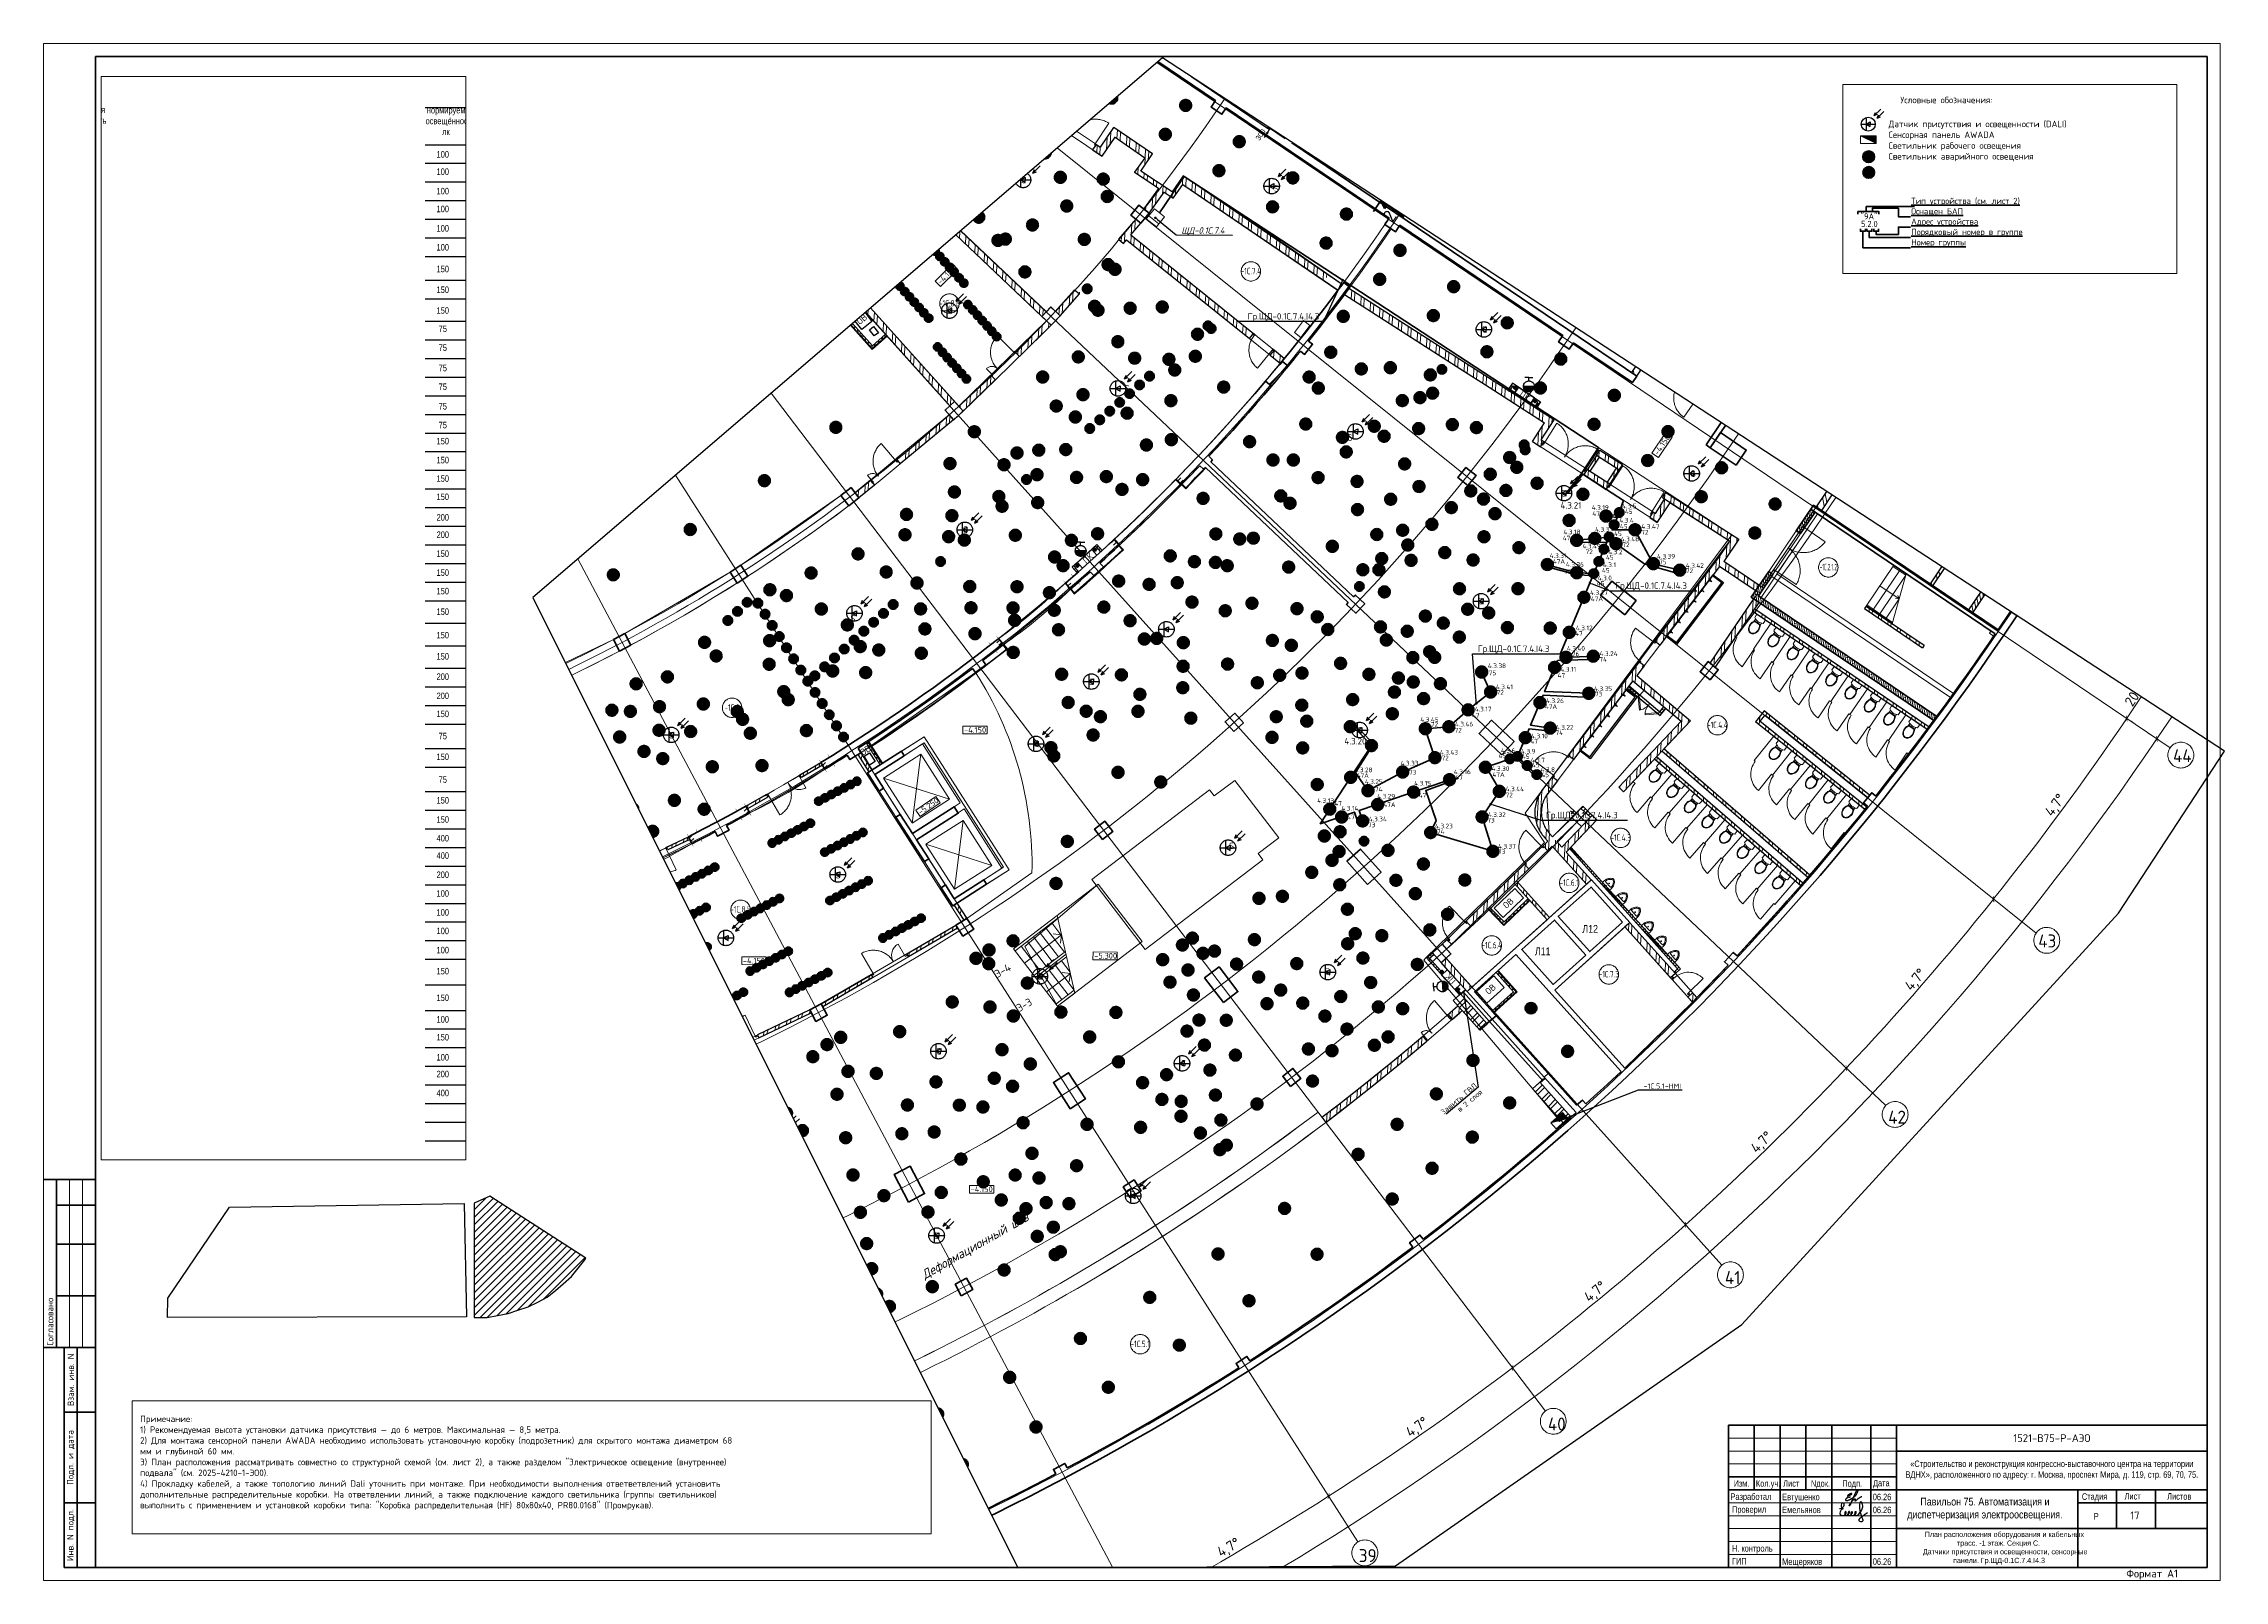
# Paper-space layout '17' of a CAD drawing. Header units: millimetres. Extents: x 3068 to 3910, y 80 to 674.
# The model-space entities are those that its viewports show. They can reach past a viewport. Long polylines and large blocks are cut down to what shows.
import ezdxf
from ezdxf import colors
from ezdxf.entities.mleader import LeaderData, LeaderLine
from ezdxf.enums import TextEntityAlignment as Align
from ezdxf.math import Vec2, Vec3

# ---------------------------------------------------------------- set-up
doc = ezdxf.new("R2010")
doc.units = ezdxf.units.MM
for name, pattern in [('Dashed', [5.644444, 2.822222, -2.822222]), ('KRST_Штрих__ш0_5 п0_5_', [1.0584, 0.5292, -0.5292]), ('ГОСТ 2.303 4', [7, 5, -2, 0]), ('Линия сетки', [22.225, 12.7, -3.175, 3.175, -3.175]), ('фантом2', [1.25, 0.625, -0.125, 0.125, -0.125, 0.125, -0.125]), ('Штрих-Штриховая', [1093.611073, 529.166651, -211.666656, 141.111112, -211.666656])]:
    doc.linetypes.add(name, pattern=pattern)
for name, color, linetype, lineweight in [('###Pipe big 100', 252, 'Continuous', 40), ('00 Линия Тонкая', 7, 'Continuous', 0), ('003 Текст', 44, 'Continuous', 25), ('07_1_TС', 150, 'Continuous', 9), ('07_1_ОВ', 40, 'Continuous', 30), ('0_Авт.', 10, 'Continuous', 5), ('_АСУД_Щиты', 6, 'Continuous', 0), ('_Гр.ЩД-0.1С.7.4.I4.3', 6, 'Continuous', 50), ('A-ANNO-DIMS', 7, 'Continuous', 9), ('EPLAN110', 5, 'Continuous', 35), ('KR_0.09', 252, 'Continuous', 0), ('KR_0.2', 252, 'Continuous', 20), ('KR_0.35', 252, 'Continuous', 35), ('KR_0.5', 252, 'Continuous', 50), ('KR_punk', 252, 'ГОСТ 2.303 4', 0), ('KR_strih', 252, 'Continuous', 0), ('S-GRID', 252, 'Continuous', 9), ('Аварийное_овещение', 1, 'Continuous', 30), ('АР_блоки200', 252, 'Continuous', 30), ('АР_ГКЛ', 252, 'Continuous', 0), ('АР_двери', 252, 'Continuous', 0), ('АР_демонт.несущ', 252, 'ГОСТ 2.303 4', 20), ('АР_закладка проемов', 252, 'Continuous', 30), ('АР_кирпич120', 252, 'Continuous', 30), ('АР_кирпич250', 252, 'Continuous', 30), ('АР_кирпич380', 252, 'Continuous', 35), ('АР_кирпичные перегородки 120', 252, 'Continuous', 30), ('АР_лифты', 252, 'Continuous', 25), ('АР_лифты_Р', 252, 'Continuous', 35), ('АР_монолит', 252, 'Continuous', 50), ('АР_остекление', 252, 'Continuous', 5), ('АР_Отметка на плане', 252, 'Continuous', 15), ('АР_Площади', 252, 'Continuous', 0), ('АР_помещ марк100', 252, 'Continuous', 5), ('АР_сущ. стены', 252, 'Continuous', 30), ('АР_тонкая линия', 252, 'Continuous', 5), ('вода', 252, 'Continuous', 25), ('двери', 7, 'Continuous', 9), ('лифты', 252, 'Continuous', 30), ('Освещение', 5, 'Continuous', 30), ('ПК', 252, 'Continuous', 30), ('Тонкие', 54, 'Continuous', 13), ('ЭТО быт', 5, 'Continuous', 40)]:
    doc.layers.add(name, color=color, linetype=linetype, lineweight=lineweight)
for name, color, linetype, lineweight, true_color in [('DLX_FL0_LUM 1', 7, 'Continuous', 40, 0x2419e6), ('DLX_FL0_LUM 15', 7, 'Continuous', 40, 0xfa3a05), ('DLX_FL0_LUM 26', 7, 'Continuous', 40, 0x130bf4), ('DLX_FL0_LUM 27', 7, 'Continuous', 40, 0x130bf4), ('DLX_LUM 1', 7, 'Continuous', 40, 0x130bf4), ('DLX_LUM 10', 7, 'Continuous', 40, 0x130bf4), ('DLX_LUM 14', 7, 'Continuous', 40, 0x130bf4), ('DLX_LUM 17', 7, 'Continuous', 40, 0x130bf4), ('DLX_LUM 18', 7, 'Continuous', 40, 0x130bf4), ('DLX_LUM 2', 7, 'Continuous', 40, 0x1b0ff0), ('DLX_LUM 21', 7, 'Continuous', 40, 0x130bf4), ('DLX_LUM 22', 7, 'Continuous', 40, 0xfb1804), ('DLX_LUM 23', 7, 'Continuous', 40, 0x130bf4), ('DLX_LUM 24', 7, 'Continuous', 40, 0xfb1804), ('DLX_LUM 25', 7, 'Continuous', 40, 0x130bf4), ('DLX_LUM 26', 7, 'Continuous', 40, 0x130bf4), ('DLX_LUM 27', 7, 'Continuous', 40, 0xfb2104), ('DLX_LUM 3', 7, 'Continuous', 40, 0x130bf4), ('DLX_LUM 5', 7, 'Continuous', 40, 0xfb3904), ('DLX_LUM 6', 7, 'Continuous', 40, 0x130bf4), ('DLX_LUM 7', 7, 'Continuous', 40, 0xf4170b), ('DLX_LUM 8', 7, 'Continuous', 40, 0xfa2205), ('DLX_LUM 9', 7, 'Continuous', 40, 0x130bf4), ('Линии', 7, 'Continuous', 9, 0x00a600)]:
    doc.layers.add(name, color=color, linetype=linetype, lineweight=lineweight, true_color=true_color)
for name, color, linetype in [('EI_HATCH_GALV', 7, 'Continuous'), ('Facimile', 5, 'Continuous'), ('АР_обшивка коробов', 252, 'Continuous'), ('АР_отв_СС', 252, 'Continuous'), ('Ар_разрез секция В', 252, 'Continuous'), ('АР_Сантехника', 252, 'Continuous'), ('Внутренние стены', 7, 'Continuous'), ('Вставка', 252, 'Continuous'), ('зоны', 7, 'Continuous'), ('Размеры', 252, 'Continuous'), ('Рамка', 7, 'Continuous')]:
    doc.layers.add(name, color=color, linetype=linetype)
doc.styles.add('Arial Narrow_6', font='ARIALN.TTF', dxfattribs={"height": 193.245432})
doc.styles.add('GOST 2.304', font='GOST Common.ttf')
doc.styles.add('GOST-2.304_Type-B_italic', font='GOST Common Italic.ttf')
doc.styles.add('ISOCPEUR', font='isocpeur.ttf')
doc.styles.add('ISOCPEUR_1', font='isocpeur.ttf', dxfattribs={"height": 200})
doc.styles.get("Standard").update_dxf_attribs({"font": 'ARIALN.TTF'})
doc.styles.add('TableTextStyle', font='isocpeur.ttf')
doc.styles.add('М2', font='isocpeur.ttf', dxfattribs={"width": 0.85, "height": 400})
doc.styles.add('СГЕНЕРИР_СТИЛЬ_3', font='ARIALN.TTF')
doc.styles.add('СГЕНЕРИР_СТИЛЬ_4', font='segoeuil.ttf')
doc.styles.add('СГЕНЕРИР_СТИЛЬ_9', font='ARIALN.TTF', dxfattribs={"width": 0.990457})
doc.styles.add('Шрифт - 200', font='GOST Common Italic.ttf', dxfattribs={"height": 200})
doc.linetypes.add('Truba', pattern='A,3e-05,[4,MSH_7,S=1,R=0,X=0,Y=0],-3.022072', length=3.022102)
doc.linetypes.add('Проводка в лотке', pattern='A,7.5,[130,ltypeshp.shx,S=0.5,R=0,X=0,Y=0],1,[130,ltypeshp.shx,S=1,R=90,X=0,Y=-0.5],1,[130,ltypeshp.shx,S=0.5,R=0,X=0,Y=0],7.5', length=17)
doc.dimstyles.new('М-100', dxfattribs={"dimtxt": 200, "dimasz": 80, "dimexe": 100, "dimexo": 200, "dimgap": 50, "dimtad": 1, "dimdec": 0, "dimzin": 0, "dimdsep": 46, "dimtxsty": 'GOST 2.304', "dimblk": 'ARCHTICK', "dimcen": 90, "dimdle": 100, "dimadec": 0, "dimazin": 0, "dimtfac": 1, "dimtdec": 0, "dimtmove": 1, "dimatfit": 0, "dimfxl": 1, "dimtolj": 1, "dimtzin": 0, "dimarcsym": 0})
doc.dimstyles.new('М-200', dxfattribs={"dimtxt": 400, "dimasz": 160, "dimexe": 200, "dimexo": 400, "dimgap": 50, "dimtad": 1, "dimdec": 0, "dimzin": 0, "dimdsep": 46, "dimtxsty": 'GOST 2.304', "dimblk": 'ARCHTICK', "dimcen": 180, "dimdle": 200, "dimadec": 0, "dimazin": 0, "dimtfac": 1, "dimtdec": 0, "dimtmove": 1, "dimatfit": 0, "dimfxl": 1, "dimtolj": 1, "dimtzin": 0, "dimarcsym": 0})
doc.dimstyles.new('СГЕНЕРИР_СТИЛЬ__5', dxfattribs={"dimtxt": 200, "dimasz": 183.574879, "dimexe": 0.18, "dimexo": 0.0625, "dimgap": 0, "dimtad": 1, "dimdec": 0, "dimzin": 0, "dimdsep": 46, "dimtxsty": 'СГЕНЕРИР_СТИЛЬ_3', "dimblk": 'ARROWHEAD_5', "dimblk1": 'ARROWHEAD_5', "dimblk2": 'ARROWHEAD_5', "dimcen": 0.09, "dimclrd": 7, "dimclre": 7, "dimclrt": 7, "dimazin": 0, "dimtfac": 1, "dimtdec": 4, "dimtmove": 2, "dimatfit": 3, "dimfxl": 1, "dimtolj": 1, "dimtzin": 0, "dimarcsym": 0})
pattern_1 = [(87, (264810.42, 464338.57), (-374.48608, 19.626), []), (87, (264941.8, 464456.86), (-374.48608, 19.626), [])]
pattern_2 = [(80, (264810.42, 464338.57), (-123.10097, 21.706022), []), (170, (264810.42, 464338.57), (-21.706022, -123.10097), [])]
pattern_3 = [(45, (-423586.43, -213449), (-89.802561, 89.802561), [])]
pattern_4 = [(70, (264810.42, 464338.57), (-352.38473, 128.25755), []), (70, (264970.64, 464413.3), (-352.38473, 128.25755), [])]
pattern_5 = [(101, (264810.42, 464338.57), (-368.1102, -71.55337), []), (101, (264909.27, 464485.13), (-368.1102, -71.55337), [])]
pattern_6 = [(45, (264810.42, 464338.57), (-265.16504, 265.16504), []), (45, (264987.2, 464338.57), (-265.16504, 265.16504), [])]
pattern_7 = [(101, (264810.42, 464338.57), (-122.7034, -23.851124), [])]
pattern_8 = [(101, (264810.42, 464338.57), (-122.7034, -23.851124), []), (191, (264810.42, 464338.57), (23.851124, -122.7034), [])]
pattern_9 = [(45, (264810.42, 464338.57), (-88.388348, 88.388348), []), (135, (264810.42, 464338.57), (-88.388348, -88.388348), [])]
pattern_10 = [(75, (264810.42, 464338.57), (-362.2222, 97.05714), []), (75, (264963.5, 464426.96), (-362.2222, 97.05714), [])]
pattern_11 = [(75, (264776.5, 464409.23), (-362.2222, 97.05714), []), (75, (264929.6, 464497.6), (-362.2222, 97.05714), [])]
pattern_12 = [(142, (264810.42, 464338.57), (-76.957684, -98.501344), []), (232, (264810.42, 464338.57), (98.501344, -76.957684), [])]

# ---------------------------------------------------------------- blocks, each defined once
blk = doc.blocks.new('2020.06.12 Штамп$0$INGD_facs_Emelyanov Ivan')
blk.add_spline([(2.96, 2.77), (3.68, 2.95), (4.42, 3.44), (4.79, 4.09), (4.7, 4.7), (4.19, 4.96), (3.76, 4.58), (4.17, 2.66), (4.35, 2.6), (4.42, 2.68), (4.35, 2.77), (4.17, 2.7), (3.91, 2.5), (3.62, 2.21), (3.33, 1.8), (3.11, 1.05), (3.28, 0.4), (3.91, 0.07), (4.46, 0.11), (5.1, 0.39), (5.54, 1.03), (5.38, 1.58), (5.04, 1.16), (5.1, 0.39), (5.54, 0.06), (6.61, 0.84), (6.88, 1.37), (6.6, 1.67), (6.31, 1.25), (6.6, 0.05), (7.58, 0.6), (7.98, 1.38), (7.73, 1.56), (7.32, 1.07), (7.51, 0.17), (8.26, 0.14), (9.04, 0.58), (9.43, 1.02), (9.42, 1.52), (9.06, 1.48), (8.82, 1.09), (9.04, 0.1), (9.63, 0.13), (10.96, 1.32), (11.77, 2.69), (11.89, 4.34), (11.2, 5.42), (10.64, 3.92), (11.22, 0.58), (11.79, -1.17), (11.94, -2.01), (11.15, -2.4), (10.55, -1.98), (12.18, 0.09), (13.79, 1.26)], degree=3)
blk = doc.blocks.new('Штамп')
at = {"color": 0, "linetype": 'ByBlock', "lineweight": 40}
blk.add_line((-185, 0), (-185, 55), dxfattribs=at)
blk.add_line((-185, 0), (-185, 55), dxfattribs=at)
blk.add_line((-185, 0), (-185, 55), dxfattribs=at)
at = {"lineweight": 50}
blk.add_line((-185, 55), (-185, 0), dxfattribs=at)
at = {"color": 5, "lineweight": 25}
blk.add_spline([(-138.72, 28.02), (-138.61, 28.01), (-138.5, 28), (-138.39, 27.99), (-138.24, 27.99), (-138.09, 28), (-137.94, 28.03), (-137.81, 28.06), (-137.71, 28.1), (-137.59, 28.16), (-137.47, 28.22), (-137.37, 28.28), (-137.29, 28.35), (-137.26, 28.41), (-137.28, 28.48), (-137.34, 28.54), (-137.45, 28.56), (-137.56, 28.56), (-137.72, 28.53), (-137.88, 28.47), (-138, 28.42), (-138.1, 28.37), (-138.19, 28.32), (-138.3, 28.26), (-138.42, 28.21), (-138.54, 28.12), (-138.64, 28.03), (-138.74, 27.95), (-138.83, 27.85), (-138.9, 27.75), (-138.92, 27.64), (-138.92, 27.57), (-138.9, 27.5), (-138.84, 27.41), (-138.74, 27.35), (-138.62, 27.29), (-138.5, 27.25), (-138.4, 27.24), (-138.25, 27.23), (-138.07, 27.23), (-137.99, 27.23), (-137.87, 27.24), (-138, 27.2), (-138.05, 27.19), (-138.09, 27.18), (-138.14, 27.17), (-138.19, 27.16), (-138.25, 27.15), (-138.34, 27.14), (-138.43, 27.12), (-138.51, 27.11), (-138.58, 27.09), (-138.68, 27.06), (-138.75, 27.03), (-138.84, 26.99), (-138.89, 26.97), (-138.95, 26.93), (-139.02, 26.9), (-139.1, 26.85), (-139.16, 26.82), (-139.26, 26.77), (-139.32, 26.73), (-139.36, 26.7), (-139.4, 26.66), (-139.45, 26.6), (-139.5, 26.54), (-139.56, 26.49), (-139.61, 26.43), (-139.65, 26.37), (-139.69, 26.28), (-139.71, 26.22), (-139.72, 26.17), (-139.72, 26.11), (-139.7, 26.04), (-139.64, 25.96), (-139.59, 25.91), (-139.51, 25.88), (-139.4, 25.85), (-139.33, 25.85), (-139.21, 25.86), (-139.11, 25.87), (-139, 25.89), (-138.87, 25.91), (-138.8, 25.94), (-138.69, 25.99), (-138.62, 26.03), (-138.55, 26.06), (-138.45, 26.1), (-138.36, 26.15), (-138.27, 26.18), (-138.15, 26.23), (-138.05, 26.27), (-137.98, 26.32), (-137.88, 26.37), (-137.8, 26.42), (-137.73, 26.46), (-137.63, 26.52), (-137.5, 26.61), (-137.33, 26.68), (-137.12, 26.78), (-136.89, 26.89), (-136.68, 27.07), (-136.53, 27.21), (-136.34, 27.35), (-136.18, 27.46), (-136, 27.61), (-135.86, 27.76), (-135.71, 27.92), (-135.58, 28.07), (-135.47, 28.25), (-135.37, 28.44), (-135.27, 28.61), (-135.2, 28.74), (-135.14, 28.91), (-135.1, 29.01), (-135.03, 29.16), (-134.99, 29.28), (-134.95, 29.38), (-134.92, 29.5), (-134.88, 29.63), (-134.87, 29.72), (-134.88, 29.81), (-134.91, 29.89), (-134.97, 29.97), (-135.07, 29.99), (-135.15, 29.96), (-135.26, 29.91), (-135.34, 29.84), (-135.4, 29.77), (-135.47, 29.65), (-135.55, 29.53), (-135.61, 29.43), (-135.64, 29.37), (-135.7, 29.25), (-135.75, 29.14), (-135.79, 29.04), (-135.84, 28.94), (-135.88, 28.85), (-135.91, 28.79), (-135.96, 28.69), (-136, 28.61), (-136.06, 28.5), (-136.11, 28.39), (-136.17, 28.28), (-136.21, 28.18), (-136.26, 28.08), (-136.32, 27.95), (-136.38, 27.81), (-136.44, 27.7), (-136.49, 27.6), (-136.52, 27.54), (-136.58, 27.43), (-136.61, 27.38), (-136.63, 27.33), (-136.66, 27.26), (-136.69, 27.2), (-136.73, 27.11), (-136.78, 26.99), (-136.81, 26.91), (-136.85, 26.8), (-136.9, 26.68), (-136.95, 26.56), (-136.98, 26.5), (-137.03, 26.38), (-137.07, 26.3), (-137.12, 26.2), (-137.17, 26.1), (-137.2, 26.02), (-137.24, 25.94), (-137.28, 25.85), (-137.33, 25.74), (-137.37, 25.65), (-137.41, 25.6), (-137.44, 25.54), (-137.47, 25.42), (-137.52, 25.27), (-137.58, 25.05), (-137.62, 24.92), (-137.69, 24.74), (-137.79, 24.53), (-137.85, 24.37), (-137.95, 24.17), (-138.07, 23.95), (-138.23, 23.79), (-138.25, 23.94), (-138.22, 24.08), (-138.15, 24.23), (-138.06, 24.39), (-137.94, 24.6), (-137.81, 24.79), (-137.65, 24.98), (-137.46, 25.22), (-137.33, 25.41), (-137.22, 25.54), (-137.08, 25.71), (-137.01, 25.81), (-136.88, 25.95), (-136.75, 26.08), (-136.66, 26.17), (-136.5, 26.33), (-136.41, 26.41), (-136.33, 26.48), (-136.17, 26.57), (-136.03, 26.55), (-135.99, 26.4), (-136.02, 26.23), (-136.06, 26.1), (-136.1, 25.98), (-136.14, 25.84), (-136.15, 25.65), (-136, 25.69), (-135.87, 25.77), (-135.71, 25.88), (-135.55, 26), (-135.39, 26.13), (-135.23, 26.27), (-135.05, 26.42), (-134.91, 26.53), (-134.75, 26.66), (-134.57, 26.8), (-134.41, 26.9), (-134.21, 27.02), (-134.07, 27.11), (-133.94, 27.21), (-133.8, 27.28), (-133.68, 27.35), (-133.55, 27.4), (-133.4, 27.45)], degree=3, dxfattribs=at)
at = {"layer": 'Defpoints', "color": 7}
blk.add_lwpolyline([(0, 55), (-185, 55), (-185, 0), (0, 0)], close=True, dxfattribs=at)
at = {"layer": 'Рамка', "color": 7, "lineweight": 50}
for p, q in [((-185, 0), (-185, 55)), ((-185, 55), (0, 55)), ((-185, 0), (-185, 55)), ((-175, 55), (-175, 30)), ((-165, 55), (-165, 0)), ((-155, 55), (-155, 30)), ((-145, 55), (-145, 0)), ((-130, 55), (-130, 0)), ((-120, 55), (-120, 0)), ((-120, 45), (0, 45)), ((-185, 35), (-120, 35)), ((-185, 30), (0, 30)), ((-50, 30), (-50, 0)), ((-35, 30), (-35, 15)), ((-20, 30), (-20, 15)), ((-50, 25), (0, 25)), ((-120, 15), (0, 15))]:
    blk.add_line(p, q, dxfattribs=at)
at = {"layer": 'Тонкие', "color": 7, "ltscale": 0.1}
for p, q in [((-185, 50), (-120, 50)), ((-185, 45), (-120, 45)), ((-120, 40), (-185, 40)), ((-185, 25), (-120, 25)), ((-185, 20), (-120, 20)), ((-120, 15), (-185, 15)), ((-185, 10), (-120, 10)), ((-185, 5), (-120, 5))]:
    blk.add_line(p, q, dxfattribs=at)
at = {"layer": 'Facimile', "color": 5, "lineweight": 25}
blk.add_blockref('2020.06.12 Штамп$0$INGD_facs_Emelyanov Ivan', (-145, 20), dxfattribs=at)
at = {"layer": '003 Текст', "color": 7}
for s, p in [('Изм.', (-182.97, 31.23)), ('Кол.уч.', (-174.36, 31.22)), ('Лист', (-163.8, 31.22)), ('Nдок.', (-153.1, 31.22)), ('Подп.', (-140.97, 31.22)), ('Дата', (-129.11, 31.35)), ('Разработал', (-184.17, 26.13)), ('Евтушенко', (-164.19, 26)), ('06.26', (-129.19, 26)), ('Стадия', (-48.39, 26.16)), ('Лист', (-31.89, 26.28)), ('Листов', (-15.43, 26.22)), ('Проверил', (-183.59, 21.13)), ('Емельянов', (-164.19, 21)), ('06.26', (-129.19, 21)), ('Р', (-43.81, 18.51)), ('Н. контроль', (-183.59, 6.13)), ('ГИП', (-183.59, 1.13)), ('Мещеряков', (-164.19, 1)), ('06.26', (-129.19, 1))]:
    blk.add_text(s, height=2.5, dxfattribs=at).set_placement(p)
at = {"layer": '003 Текст', "color": 7, "attachment_point": 5}
for s, insert, char_height, width in [('«Строительство и реконструкция конгрессно-выставочного центра на территории ВДНХ», расположенного по адресу: г. Москва, проспект Мира, д. 119, стр. 69, 70, 75.', (-60, 37.61), 2.5, 120), ('Павильон 75. Автоматизация и диспетчеризация электроосвещения.', (-85.86, 22.5), 3, 63.344)]:
    blk.add_mtext(s, dxfattribs=dict(at, insert=insert, char_height=char_height, width=width))
blk = doc.blocks.new('*U319')
at = {"lineweight": 0}
blk.add_lwpolyline([(-841, 0), (0, 0), (0, 594), (-841, 594)], close=True, dxfattribs=at)
at = {"color": 0, "linetype": 'Continuous', "lineweight": 50}
blk.add_lwpolyline([(-821, 589), (-5, 589), (-5, 5), (-821, 5)], close=True, dxfattribs=at)
at = {"lineweight": 35}
for points in [[(-821, 155), (-841, 155)], [(-836, 90), (-836, 155)], [(-821, 145), (-836, 145)], [(-821, 130), (-836, 130)], [(-821, 110), (-836, 110)], [(-821, 90), (-841, 90)], [(-821, 90), (-833, 90), (-833, 5), (-821, 5)], [(-828, 5), (-828, 90)], [(-821, 65), (-833, 65)], [(-821, 30), (-833, 30)]]:
    blk.add_lwpolyline(points, dxfattribs=at)
at = {"lineweight": 18}
for points in [[(-831, 90), (-831, 155)], [(-826, 90), (-826, 155)]]:
    blk.add_lwpolyline(points, dxfattribs=at)
at = {"lineweight": 0}
blk.add_lwpolyline([(-5, 0), (0, 0), (0, 5)], dxfattribs=at)
blk.add_blockref('Штамп', (-5, 5))
at = {"lineweight": -2, "char_height": 2.5, "attachment_point": 5, "rotation": 90, "style": 'ISOCPEUR'}
for s, insert, width in [('Согласовано', (-838.5, 100), 19.9913), ('Взам. инв. N', (-830.5, 77.5), 24.9913), ('Подл. и дата', (-830.5, 47.5), 34.9913), ('Инв. N подл.', (-830.5, 17.5), 24.9913)]:
    blk.add_mtext(s, dxfattribs=dict(at, insert=insert, width=width))
at = {"style": 'ISOCPEUR'}
for tag, height, p in [('Шифр_ПРОЕКТА', 3, (-65, 55)), ('ЛИСТ_первый', 3, (-32.89, 25.13)), ('ЛИСТОВ', 2.5, (-15, 25))]:
    blk.add_attdef(tag, text='', height=height, dxfattribs=at).set_placement(p, align=Align.MIDDLE_CENTER)
for tag, p, height in [('НАИМЕНОВАНИЕ_ЧЕРТЕЖА_001', (-94.28, 11.25), 2.5), ('ФОРМАТ', (-36.2, 1.12), 3)]:
    blk.add_attdef(tag, p, '', height=height, dxfattribs=at)
blk = doc.blocks.new('_ArchTick')
at = {"color": 0, "linetype": 'ByBlock', "const_width": 0.15}
blk.add_lwpolyline([(-0.5, -0.5), (0.5, 0.5)], dxfattribs=at)
blk = doc.blocks.new('*D159')
at = {"layer": 'Defpoints', "color": 0, "transparency": 16777216}
for p in [(79198, -390541), (79198, -392731), (80539, -392731)]:
    blk.add_point(p, dxfattribs=at)
at = {"layer": 'АР_тонкая линия', "color": 0, "lineweight": -2, "transparency": 16777216}
for p, q in [((79398, -390541), (80639, -390541)), ((80539, -390441), (80539, -392831)), ((79398, -392731), (80639, -392731))]:
    blk.add_line(p, q, dxfattribs=at)
at = {"layer": 'АР_тонкая линия', "color": 0, "lineweight": -2, "transparency": 16777216, "xscale": 80, "yscale": 80, "zscale": 80}
for p, rotation in [((80539, -390541), 90), ((80539, -392731), 270)]:
    blk.add_blockref('_ArchTick', p, dxfattribs=dict(at, rotation=rotation))
at = {"layer": 'АР_тонкая линия', "color": 0, "transparency": 16777216, "insert": (80389, -391636), "char_height": 200, "attachment_point": 5, "rotation": 90, "style": 'GOST 2.304'}
blk.add_mtext('\\A1;2190', dxfattribs=at)
blk = doc.blocks.new('*D160')
at = {"layer": 'Defpoints', "color": 0, "transparency": 16777216}
for p in [(76498, -393063), (79198, -393063), (79198, -394196)]:
    blk.add_point(p, dxfattribs=at)
at = {"layer": 'АР_тонкая линия', "color": 0, "lineweight": -2, "transparency": 16777216}
for p, q in [((76498, -393263), (76498, -394296)), ((79198, -393263), (79198, -394296)), ((76398, -394196), (79298, -394196))]:
    blk.add_line(p, q, dxfattribs=at)
at = {"layer": 'АР_тонкая линия', "color": 0, "lineweight": -2, "transparency": 16777216, "xscale": 80, "yscale": 80, "zscale": 80, "rotation": 180}
blk.add_blockref('_ArchTick', (76498, -394196), dxfattribs=at)
at = {"layer": 'АР_тонкая линия', "color": 0, "lineweight": -2, "transparency": 16777216, "xscale": 80, "yscale": 80, "zscale": 80}
blk.add_blockref('_ArchTick', (79198, -394196), dxfattribs=at)
at = {"layer": 'АР_тонкая линия', "color": 0, "transparency": 16777216, "insert": (77838, -394046), "char_height": 200, "attachment_point": 5, "style": 'GOST 2.304'}
blk.add_mtext('\\A1;2700', dxfattribs=at)
blk = doc.blocks.new('*D161')
at = {"layer": 'Defpoints', "color": 0, "transparency": 16777216}
for p in [(78918, -392760), (79198, -393046), (79198, -393874)]:
    blk.add_point(p, dxfattribs=at)
at = {"layer": 'АР_тонкая линия', "color": 0, "lineweight": -2, "transparency": 16777216}
for p, q in [((78918, -392960), (78918, -393974)), ((79198, -393246), (79198, -393974)), ((78918, -393874), (78838, -393874)), ((78918, -393874), (79198, -393874)), ((79198, -393874), (79278, -393874))]:
    blk.add_line(p, q, dxfattribs=at)
at = {"layer": 'АР_тонкая линия', "color": 0, "lineweight": -2, "transparency": 16777216, "xscale": 80, "yscale": 80, "zscale": 80}
blk.add_blockref('_ArchTick', (78918, -393874), dxfattribs=at)
at = {"layer": 'АР_тонкая линия', "color": 0, "lineweight": -2, "transparency": 16777216, "xscale": 80, "yscale": 80, "zscale": 80, "rotation": 180}
blk.add_blockref('_ArchTick', (79198, -393874), dxfattribs=at)
at = {"layer": 'АР_тонкая линия', "color": 0, "transparency": 16777216, "insert": (79515, -393724), "char_height": 200, "attachment_point": 5, "style": 'GOST 2.304'}
blk.add_mtext('\\A1;280', dxfattribs=at)
blk = doc.blocks.new('*D162')
at = {"layer": 'Defpoints', "color": 0, "transparency": 16777216}
for p in [(77168, -392680), (76498, -392970), (77168, -393874)]:
    blk.add_point(p, dxfattribs=at)
at = {"layer": 'АР_тонкая линия', "color": 0, "lineweight": -2, "transparency": 16777216}
for p, q in [((76498, -393170), (76498, -393974)), ((77168, -392880), (77168, -393974)), ((76398, -393874), (77268, -393874))]:
    blk.add_line(p, q, dxfattribs=at)
at = {"layer": 'АР_тонкая линия', "color": 0, "lineweight": -2, "transparency": 16777216, "xscale": 80, "yscale": 80, "zscale": 80, "rotation": 180}
blk.add_blockref('_ArchTick', (76498, -393874), dxfattribs=at)
at = {"layer": 'АР_тонкая линия', "color": 0, "lineweight": -2, "transparency": 16777216, "xscale": 80, "yscale": 80, "zscale": 80}
blk.add_blockref('_ArchTick', (77168, -393874), dxfattribs=at)
at = {"layer": 'АР_тонкая линия', "color": 0, "transparency": 16777216, "insert": (76833, -393724), "char_height": 200, "attachment_point": 5, "style": 'GOST 2.304'}
blk.add_mtext('\\A1;660', dxfattribs=at)
blk = doc.blocks.new('*D163')
at = {"layer": 'Defpoints', "color": 0, "transparency": 16777216}
for p in [(77168, -392700), (78918, -392700), (78918, -393874)]:
    blk.add_point(p, dxfattribs=at)
at = {"layer": 'АР_тонкая линия', "color": 0, "lineweight": -2, "transparency": 16777216}
for p, q in [((77168, -392900), (77168, -393974)), ((78918, -392900), (78918, -393974)), ((77068, -393874), (79018, -393874))]:
    blk.add_line(p, q, dxfattribs=at)
at = {"layer": 'АР_тонкая линия', "color": 0, "lineweight": -2, "transparency": 16777216, "xscale": 80, "yscale": 80, "zscale": 80, "rotation": 180}
blk.add_blockref('_ArchTick', (77168, -393874), dxfattribs=at)
at = {"layer": 'АР_тонкая линия', "color": 0, "lineweight": -2, "transparency": 16777216, "xscale": 80, "yscale": 80, "zscale": 80}
blk.add_blockref('_ArchTick', (78918, -393874), dxfattribs=at)
at = {"layer": 'АР_тонкая линия', "color": 0, "transparency": 16777216, "insert": (77943, -393724), "char_height": 200, "attachment_point": 5, "style": 'GOST 2.304'}
blk.add_mtext('\\A1; 1750', dxfattribs=at)
blk = doc.blocks.new('*D164')
at = {"layer": 'Defpoints', "color": 0, "linetype": 'ByBlock', "transparency": 16777216}
for p in [(77543, -392931), (78543, -392931), (78543, -393181)]:
    blk.add_point(p, dxfattribs=at)
at = {"layer": 'АР_тонкая линия', "color": 0, "linetype": 'ByBlock', "lineweight": -2, "transparency": 16777216}
for p, q in [((77443, -393181), (78643, -393181)), ((77543, -393131), (77543, -393281)), ((78543, -393131), (78543, -393281))]:
    blk.add_line(p, q, dxfattribs=at)
at = {"layer": 'АР_тонкая линия', "color": 0, "linetype": 'ByBlock', "lineweight": -2, "transparency": 16777216, "xscale": 80, "yscale": 80, "zscale": 80, "rotation": 180}
blk.add_blockref('_ArchTick', (77543, -393181), dxfattribs=at)
at = {"layer": 'АР_тонкая линия', "color": 0, "linetype": 'ByBlock', "lineweight": -2, "transparency": 16777216, "xscale": 80, "yscale": 80, "zscale": 80}
blk.add_blockref('_ArchTick', (78543, -393181), dxfattribs=at)
at = {"layer": 'АР_тонкая линия', "color": 0, "linetype": 'ByBlock', "transparency": 16777216, "insert": (78043, -393031), "char_height": 200, "attachment_point": 5, "style": 'GOST 2.304'}
blk.add_mtext('\\A1;{\\H0.9x; }1000', dxfattribs=at)
blk = doc.blocks.new('*D165')
at = {"layer": 'Defpoints', "color": 0, "transparency": 16777216}
for p in [(79198, -390041), (78043, -390280), (79198, -390541)]:
    blk.add_point(p, dxfattribs=at)
at = {"layer": 'АР_тонкая линия', "color": 0, "lineweight": -2, "transparency": 16777216}
for p, q in [((77943, -390041), (79298, -390041)), ((78043, -390080), (78043, -389941)), ((79198, -390341), (79198, -389941))]:
    blk.add_line(p, q, dxfattribs=at)
at = {"layer": 'АР_тонкая линия', "color": 0, "lineweight": -2, "transparency": 16777216, "xscale": 80, "yscale": 80, "zscale": 80, "rotation": 180}
blk.add_blockref('_ArchTick', (78043, -390041), dxfattribs=at)
at = {"layer": 'АР_тонкая линия', "color": 0, "lineweight": -2, "transparency": 16777216, "xscale": 80, "yscale": 80, "zscale": 80}
blk.add_blockref('_ArchTick', (79198, -390041), dxfattribs=at)
at = {"layer": 'АР_тонкая линия', "color": 0, "transparency": 16777216, "insert": (78620, -389891), "char_height": 200, "attachment_point": 5, "style": 'GOST 2.304'}
blk.add_mtext('\\A1;1155', dxfattribs=at)
blk = doc.blocks.new('*D166')
at = {"layer": 'Defpoints', "color": 0, "transparency": 16777216}
for p in [(78043, -390041), (76498, -390541), (78043, -390280)]:
    blk.add_point(p, dxfattribs=at)
at = {"layer": 'АР_тонкая линия', "color": 0, "lineweight": -2, "transparency": 16777216}
for p, q in [((76398, -390041), (78143, -390041)), ((76498, -390341), (76498, -389941)), ((78043, -390080), (78043, -389941))]:
    blk.add_line(p, q, dxfattribs=at)
at = {"layer": 'АР_тонкая линия', "color": 0, "lineweight": -2, "transparency": 16777216, "xscale": 80, "yscale": 80, "zscale": 80, "rotation": 180}
blk.add_blockref('_ArchTick', (76498, -390041), dxfattribs=at)
at = {"layer": 'АР_тонкая линия', "color": 0, "lineweight": -2, "transparency": 16777216, "xscale": 80, "yscale": 80, "zscale": 80}
blk.add_blockref('_ArchTick', (78043, -390041), dxfattribs=at)
at = {"layer": 'АР_тонкая линия', "color": 0, "transparency": 16777216, "insert": (77270, -389891), "char_height": 200, "attachment_point": 5, "style": 'GOST 2.304'}
blk.add_mtext('\\A1;1545', dxfattribs=at)
blk = doc.blocks.new('*D167')
at = {"layer": 'Defpoints', "color": 0, "transparency": 16777216}
for p in [(77468, -393039), (78618, -393039), (78618, -393502)]:
    blk.add_point(p, dxfattribs=at)
at = {"layer": 'АР_тонкая линия', "color": 0, "lineweight": -2, "transparency": 16777216}
for p, q in [((77368, -393502), (78718, -393502)), ((77468, -393239), (77468, -393602)), ((78618, -393239), (78618, -393602))]:
    blk.add_line(p, q, dxfattribs=at)
at = {"layer": 'АР_тонкая линия', "color": 0, "lineweight": -2, "transparency": 16777216, "xscale": 80, "yscale": 80, "zscale": 80, "rotation": 180}
blk.add_blockref('_ArchTick', (77468, -393502), dxfattribs=at)
at = {"layer": 'АР_тонкая линия', "color": 0, "lineweight": -2, "transparency": 16777216, "xscale": 80, "yscale": 80, "zscale": 80}
blk.add_blockref('_ArchTick', (78618, -393502), dxfattribs=at)
at = {"layer": 'АР_тонкая линия', "color": 0, "transparency": 16777216, "insert": (78043, -393352), "char_height": 200, "attachment_point": 5, "style": 'GOST 2.304'}
blk.add_mtext('\\A1;{\\H0.91667x; }1150', dxfattribs=at)
blk = doc.blocks.new('*D168')
at = {"layer": 'Defpoints', "color": 0, "transparency": 16777216}
for p in [(78618, -393039), (79198, -392839), (79198, -393502)]:
    blk.add_point(p, dxfattribs=at)
at = {"layer": 'АР_тонкая линия', "color": 0, "lineweight": -2, "transparency": 16777216}
for p, q in [((78518, -393502), (79298, -393502)), ((78618, -393239), (78618, -393602)), ((79198, -393039), (79198, -393602))]:
    blk.add_line(p, q, dxfattribs=at)
at = {"layer": 'АР_тонкая линия', "color": 0, "lineweight": -2, "transparency": 16777216, "xscale": 80, "yscale": 80, "zscale": 80, "rotation": 180}
blk.add_blockref('_ArchTick', (78618, -393502), dxfattribs=at)
at = {"layer": 'АР_тонкая линия', "color": 0, "lineweight": -2, "transparency": 16777216, "xscale": 80, "yscale": 80, "zscale": 80}
blk.add_blockref('_ArchTick', (79198, -393502), dxfattribs=at)
at = {"layer": 'АР_тонкая линия', "color": 0, "transparency": 16777216, "insert": (78878, -393352), "char_height": 200, "attachment_point": 5, "style": 'GOST 2.304'}
blk.add_mtext('\\A1;580', dxfattribs=at)
blk = doc.blocks.new('*D169')
at = {"layer": 'Defpoints', "color": 0, "transparency": 16777216}
for p in [(79198, -391580), (79198, -391880), (79715, -391880)]:
    blk.add_point(p, dxfattribs=at)
at = {"layer": 'АР_тонкая линия', "color": 0, "lineweight": -2, "transparency": 16777216}
for p, q in [((79398, -391580), (79815, -391580)), ((79715, -391580), (79715, -391500)), ((79715, -391580), (79715, -391880)), ((79398, -391880), (79815, -391880)), ((79715, -391880), (79715, -391960))]:
    blk.add_line(p, q, dxfattribs=at)
at = {"layer": 'АР_тонкая линия', "color": 0, "lineweight": -2, "transparency": 16777216, "xscale": 80, "yscale": 80, "zscale": 80}
for p, rotation in [((79715, -391580), 270), ((79715, -391880), 90)]:
    blk.add_blockref('_ArchTick', p, dxfattribs=dict(at, rotation=rotation))
at = {"layer": 'АР_тонкая линия', "color": 0, "transparency": 16777216, "insert": (79565, -392094), "char_height": 200, "attachment_point": 5, "rotation": 90, "style": 'GOST 2.304'}
blk.add_mtext('\\A1;300', dxfattribs=at)
blk = doc.blocks.new('*D170')
at = {"layer": 'Defpoints', "color": 0, "transparency": 16777216}
for p in [(76498, -392731), (76498, -393502), (77468, -393039)]:
    blk.add_point(p, dxfattribs=at)
at = {"layer": 'АР_тонкая линия', "color": 0, "lineweight": -2, "transparency": 16777216}
for p, q in [((77568, -393502), (76398, -393502)), ((76498, -392931), (76498, -393602)), ((77468, -393239), (77468, -393602))]:
    blk.add_line(p, q, dxfattribs=at)
at = {"layer": 'АР_тонкая линия', "color": 0, "lineweight": -2, "transparency": 16777216, "xscale": 80, "yscale": 80, "zscale": 80, "rotation": 180}
blk.add_blockref('_ArchTick', (76498, -393502), dxfattribs=at)
at = {"layer": 'АР_тонкая линия', "color": 0, "lineweight": -2, "transparency": 16777216, "xscale": 80, "yscale": 80, "zscale": 80}
blk.add_blockref('_ArchTick', (77468, -393502), dxfattribs=at)
at = {"layer": 'АР_тонкая линия', "color": 0, "transparency": 16777216, "insert": (76916, -393352), "char_height": 200, "attachment_point": 5, "style": 'GOST 2.304'}
blk.add_mtext('\\A1;970', dxfattribs=at)
blk = doc.blocks.new('*D171')
at = {"layer": 'Defpoints', "color": 0, "transparency": 16777216}
for p in [(78808, -390891), (78816, -392441), (79918, -392441)]:
    blk.add_point(p, dxfattribs=at)
at = {"layer": 'АР_тонкая линия', "color": 0, "lineweight": -2, "transparency": 16777216}
for p, q in [((79008, -390891), (80018, -390891)), ((79918, -390791), (79918, -392541)), ((79016, -392441), (80018, -392441))]:
    blk.add_line(p, q, dxfattribs=at)
at = {"layer": 'АР_тонкая линия', "color": 0, "lineweight": -2, "transparency": 16777216, "xscale": 80, "yscale": 80, "zscale": 80}
for p, rotation in [((79918, -390891), 90), ((79918, -392441), 270)]:
    blk.add_blockref('_ArchTick', p, dxfattribs=dict(at, rotation=rotation))
at = {"layer": 'АР_тонкая линия', "color": 0, "transparency": 16777216, "insert": (79768, -391237), "char_height": 200, "attachment_point": 5, "rotation": 90, "style": 'GOST 2.304'}
blk.add_mtext('\\A1; 1550', dxfattribs=at)
blk = doc.blocks.new('*D172')
at = {"layer": 'Defpoints', "color": 0, "transparency": 16777216}
for p in [(79242, -391580), (79242, -392731), (80200, -392731)]:
    blk.add_point(p, dxfattribs=at)
at = {"layer": 'АР_тонкая линия', "color": 0, "lineweight": -2, "transparency": 16777216}
for p, q in [((79442, -391580), (80300, -391580)), ((80200, -391480), (80200, -392831)), ((79442, -392731), (80300, -392731))]:
    blk.add_line(p, q, dxfattribs=at)
at = {"layer": 'АР_тонкая линия', "color": 0, "lineweight": -2, "transparency": 16777216, "xscale": 80, "yscale": 80, "zscale": 80}
for p, rotation in [((80200, -391580), 90), ((80200, -392731), 270)]:
    blk.add_blockref('_ArchTick', p, dxfattribs=dict(at, rotation=rotation))
at = {"layer": 'АР_тонкая линия', "color": 0, "transparency": 16777216, "insert": (80050, -392155), "char_height": 200, "attachment_point": 5, "rotation": 90, "style": 'GOST 2.304'}
blk.add_mtext('\\A1;1151', dxfattribs=at)
blk = doc.blocks.new('*D173')
at = {"layer": 'Defpoints', "color": 0, "transparency": 16777216}
for p in [(79198, -390541), (80200, -390541), (79242, -391580)]:
    blk.add_point(p, dxfattribs=at)
at = {"layer": 'АР_тонкая линия', "color": 0, "lineweight": -2, "transparency": 16777216}
for p, q in [((79398, -390541), (80300, -390541)), ((80200, -391680), (80200, -390441)), ((79442, -391580), (80300, -391580))]:
    blk.add_line(p, q, dxfattribs=at)
at = {"layer": 'АР_тонкая линия', "color": 0, "lineweight": -2, "transparency": 16777216, "xscale": 80, "yscale": 80, "zscale": 80}
for p, rotation in [((80200, -390541), 90), ((80200, -391580), 270)]:
    blk.add_blockref('_ArchTick', p, dxfattribs=dict(at, rotation=rotation))
at = {"layer": 'АР_тонкая линия', "color": 0, "transparency": 16777216, "insert": (80050, -391060), "char_height": 200, "attachment_point": 5, "rotation": 90, "style": 'GOST 2.304'}
blk.add_mtext('\\A1;1039', dxfattribs=at)
blk = doc.blocks.new('*D174')
at = {"layer": 'Defpoints', "color": 0, "transparency": 16777216}
for p in [(73598, -390541), (72206, -392731), (73598, -392731)]:
    blk.add_point(p, dxfattribs=at)
at = {"layer": 'АР_тонкая линия', "color": 0, "lineweight": -2, "transparency": 16777216}
for p, q in [((73398, -390541), (72106, -390541)), ((72206, -390441), (72206, -392831)), ((73398, -392731), (72106, -392731))]:
    blk.add_line(p, q, dxfattribs=at)
at = {"layer": 'АР_тонкая линия', "color": 0, "lineweight": -2, "transparency": 16777216, "xscale": 80, "yscale": 80, "zscale": 80}
for p, rotation in [((72206, -390541), 90), ((72206, -392731), 270)]:
    blk.add_blockref('_ArchTick', p, dxfattribs=dict(at, rotation=rotation))
at = {"layer": 'АР_тонкая линия', "color": 0, "transparency": 16777216, "insert": (72056, -391636), "char_height": 200, "attachment_point": 5, "rotation": 90, "style": 'GOST 2.304'}
blk.add_mtext('\\A1;2190', dxfattribs=at)
blk = doc.blocks.new('*D175')
at = {"layer": 'Defpoints', "color": 0, "transparency": 16777216}
for p in [(73598, -393063), (76298, -393063), (73598, -394196)]:
    blk.add_point(p, dxfattribs=at)
at = {"layer": 'АР_тонкая линия', "color": 0, "lineweight": -2, "transparency": 16777216}
for p, q in [((73598, -393263), (73598, -394296)), ((76298, -393263), (76298, -394296)), ((76398, -394196), (73498, -394196))]:
    blk.add_line(p, q, dxfattribs=at)
at = {"layer": 'АР_тонкая линия', "color": 0, "lineweight": -2, "transparency": 16777216, "xscale": 80, "yscale": 80, "zscale": 80, "rotation": 180}
blk.add_blockref('_ArchTick', (73598, -394196), dxfattribs=at)
at = {"layer": 'АР_тонкая линия', "color": 0, "lineweight": -2, "transparency": 16777216, "xscale": 80, "yscale": 80, "zscale": 80}
blk.add_blockref('_ArchTick', (76298, -394196), dxfattribs=at)
at = {"layer": 'АР_тонкая линия', "color": 0, "transparency": 16777216, "insert": (74958, -394046), "char_height": 200, "attachment_point": 5, "style": 'GOST 2.304'}
blk.add_mtext('\\A1; 2700', dxfattribs=at)
blk = doc.blocks.new('*D176')
at = {"layer": 'Defpoints', "color": 0, "transparency": 16777216}
for p in [(73598, -393046), (73878, -392760), (73598, -393874)]:
    blk.add_point(p, dxfattribs=at)
at = {"layer": 'АР_тонкая линия', "color": 0, "lineweight": -2, "transparency": 16777216}
for p, q in [((73598, -393246), (73598, -393974)), ((73878, -392960), (73878, -393974)), ((73598, -393874), (73518, -393874)), ((73878, -393874), (73598, -393874)), ((73878, -393874), (73958, -393874))]:
    blk.add_line(p, q, dxfattribs=at)
at = {"layer": 'АР_тонкая линия', "color": 0, "lineweight": -2, "transparency": 16777216, "xscale": 80, "yscale": 80, "zscale": 80}
blk.add_blockref('_ArchTick', (73598, -393874), dxfattribs=at)
at = {"layer": 'АР_тонкая линия', "color": 0, "lineweight": -2, "transparency": 16777216, "xscale": 80, "yscale": 80, "zscale": 80, "rotation": 180}
blk.add_blockref('_ArchTick', (73878, -393874), dxfattribs=at)
at = {"layer": 'АР_тонкая линия', "color": 0, "transparency": 16777216, "insert": (73360, -393724), "char_height": 200, "attachment_point": 5, "style": 'GOST 2.304'}
blk.add_mtext('\\A1;280', dxfattribs=at)
blk = doc.blocks.new('*D177')
at = {"layer": 'Defpoints', "color": 0, "transparency": 16777216}
for p in [(75628, -392680), (76298, -392970), (75628, -393874)]:
    blk.add_point(p, dxfattribs=at)
at = {"layer": 'АР_тонкая линия', "color": 0, "lineweight": -2, "transparency": 16777216}
for p, q in [((75628, -392880), (75628, -393974)), ((76298, -393170), (76298, -393974)), ((76398, -393874), (75528, -393874))]:
    blk.add_line(p, q, dxfattribs=at)
at = {"layer": 'АР_тонкая линия', "color": 0, "lineweight": -2, "transparency": 16777216, "xscale": 80, "yscale": 80, "zscale": 80, "rotation": 180}
blk.add_blockref('_ArchTick', (75628, -393874), dxfattribs=at)
at = {"layer": 'АР_тонкая линия', "color": 0, "lineweight": -2, "transparency": 16777216, "xscale": 80, "yscale": 80, "zscale": 80}
blk.add_blockref('_ArchTick', (76298, -393874), dxfattribs=at)
at = {"layer": 'АР_тонкая линия', "color": 0, "transparency": 16777216, "insert": (75963, -393724), "char_height": 200, "attachment_point": 5, "style": 'GOST 2.304'}
blk.add_mtext('\\A1;660', dxfattribs=at)
blk = doc.blocks.new('*D178')
at = {"layer": 'Defpoints', "color": 0, "transparency": 16777216}
for p in [(73878, -392700), (75628, -392700), (73878, -393874)]:
    blk.add_point(p, dxfattribs=at)
at = {"layer": 'АР_тонкая линия', "color": 0, "lineweight": -2, "transparency": 16777216}
for p, q in [((73878, -392900), (73878, -393974)), ((75628, -392900), (75628, -393974)), ((75728, -393874), (73778, -393874))]:
    blk.add_line(p, q, dxfattribs=at)
at = {"layer": 'АР_тонкая линия', "color": 0, "lineweight": -2, "transparency": 16777216, "xscale": 80, "yscale": 80, "zscale": 80, "rotation": 180}
blk.add_blockref('_ArchTick', (73878, -393874), dxfattribs=at)
at = {"layer": 'АР_тонкая линия', "color": 0, "lineweight": -2, "transparency": 16777216, "xscale": 80, "yscale": 80, "zscale": 80}
blk.add_blockref('_ArchTick', (75628, -393874), dxfattribs=at)
at = {"layer": 'АР_тонкая линия', "color": 0, "transparency": 16777216, "insert": (74853, -393724), "char_height": 200, "attachment_point": 5, "style": 'GOST 2.304'}
blk.add_mtext('\\A1; 1750', dxfattribs=at)
blk = doc.blocks.new('*D149')
at = {"layer": 'Defpoints', "color": 0, "linetype": 'ByBlock', "transparency": 16777216}
for p in [(74253, -392931), (74253, -393181), (75253, -392931)]:
    blk.add_point(p, dxfattribs=at)
at = {"layer": 'АР_тонкая линия', "color": 0, "linetype": 'ByBlock', "lineweight": -2, "transparency": 16777216}
for p, q in [((75353, -393181), (74153, -393181)), ((74253, -393131), (74253, -393281)), ((75253, -393131), (75253, -393281))]:
    blk.add_line(p, q, dxfattribs=at)
at = {"layer": 'АР_тонкая линия', "color": 0, "linetype": 'ByBlock', "lineweight": -2, "transparency": 16777216, "xscale": 80, "yscale": 80, "zscale": 80, "rotation": 180}
blk.add_blockref('_ArchTick', (74253, -393181), dxfattribs=at)
at = {"layer": 'АР_тонкая линия', "color": 0, "linetype": 'ByBlock', "lineweight": -2, "transparency": 16777216, "xscale": 80, "yscale": 80, "zscale": 80}
blk.add_blockref('_ArchTick', (75253, -393181), dxfattribs=at)
at = {"layer": 'АР_тонкая линия', "color": 0, "linetype": 'ByBlock', "transparency": 16777216, "insert": (74753, -393031), "char_height": 200, "attachment_point": 5, "style": 'GOST 2.304'}
blk.add_mtext('\\A1;{\\H0.9x; }1000', dxfattribs=at)
blk = doc.blocks.new('*D150')
at = {"layer": 'Defpoints', "color": 0, "transparency": 16777216}
for p in [(73598, -390041), (73598, -390541), (74753, -390280)]:
    blk.add_point(p, dxfattribs=at)
at = {"layer": 'АР_тонкая линия', "color": 0, "lineweight": -2, "transparency": 16777216}
for p, q in [((74853, -390041), (73498, -390041)), ((73598, -390341), (73598, -389941)), ((74753, -390080), (74753, -389941))]:
    blk.add_line(p, q, dxfattribs=at)
at = {"layer": 'АР_тонкая линия', "color": 0, "lineweight": -2, "transparency": 16777216, "xscale": 80, "yscale": 80, "zscale": 80, "rotation": 180}
blk.add_blockref('_ArchTick', (73598, -390041), dxfattribs=at)
at = {"layer": 'АР_тонкая линия', "color": 0, "lineweight": -2, "transparency": 16777216, "xscale": 80, "yscale": 80, "zscale": 80}
blk.add_blockref('_ArchTick', (74753, -390041), dxfattribs=at)
at = {"layer": 'АР_тонкая линия', "color": 0, "transparency": 16777216, "insert": (74175, -389891), "char_height": 200, "attachment_point": 5, "style": 'GOST 2.304'}
blk.add_mtext('\\A1;1155', dxfattribs=at)
blk = doc.blocks.new('*D151')
at = {"layer": 'Defpoints', "color": 0, "transparency": 16777216}
for p in [(74753, -390041), (74753, -390280), (76298, -390541)]:
    blk.add_point(p, dxfattribs=at)
at = {"layer": 'АР_тонкая линия', "color": 0, "lineweight": -2, "transparency": 16777216}
for p, q in [((76398, -390041), (74653, -390041)), ((74753, -390080), (74753, -389941)), ((76298, -390341), (76298, -389941))]:
    blk.add_line(p, q, dxfattribs=at)
at = {"layer": 'АР_тонкая линия', "color": 0, "lineweight": -2, "transparency": 16777216, "xscale": 80, "yscale": 80, "zscale": 80, "rotation": 180}
blk.add_blockref('_ArchTick', (74753, -390041), dxfattribs=at)
at = {"layer": 'АР_тонкая линия', "color": 0, "lineweight": -2, "transparency": 16777216, "xscale": 80, "yscale": 80, "zscale": 80}
blk.add_blockref('_ArchTick', (76298, -390041), dxfattribs=at)
at = {"layer": 'АР_тонкая линия', "color": 0, "transparency": 16777216, "insert": (75525, -389891), "char_height": 200, "attachment_point": 5, "style": 'GOST 2.304'}
blk.add_mtext('\\A1;1545', dxfattribs=at)
blk = doc.blocks.new('*D152')
at = {"layer": 'Defpoints', "color": 0, "transparency": 16777216}
for p in [(74178, -393039), (74178, -393502), (75328, -393039)]:
    blk.add_point(p, dxfattribs=at)
at = {"layer": 'АР_тонкая линия', "color": 0, "lineweight": -2, "transparency": 16777216}
for p, q in [((75428, -393502), (74078, -393502)), ((74178, -393239), (74178, -393602)), ((75328, -393239), (75328, -393602))]:
    blk.add_line(p, q, dxfattribs=at)
at = {"layer": 'АР_тонкая линия', "color": 0, "lineweight": -2, "transparency": 16777216, "xscale": 80, "yscale": 80, "zscale": 80, "rotation": 180}
blk.add_blockref('_ArchTick', (74178, -393502), dxfattribs=at)
at = {"layer": 'АР_тонкая линия', "color": 0, "lineweight": -2, "transparency": 16777216, "xscale": 80, "yscale": 80, "zscale": 80}
blk.add_blockref('_ArchTick', (75328, -393502), dxfattribs=at)
at = {"layer": 'АР_тонкая линия', "color": 0, "transparency": 16777216, "insert": (74753, -393352), "char_height": 200, "attachment_point": 5, "style": 'GOST 2.304'}
blk.add_mtext('\\A1;{\\H0.91667x; }1150', dxfattribs=at)
blk = doc.blocks.new('*D153')
at = {"layer": 'Defpoints', "color": 0, "transparency": 16777216}
for p in [(73598, -392839), (73598, -393502), (74178, -393039)]:
    blk.add_point(p, dxfattribs=at)
at = {"layer": 'АР_тонкая линия', "color": 0, "lineweight": -2, "transparency": 16777216}
for p, q in [((74278, -393502), (73498, -393502)), ((73598, -393039), (73598, -393602)), ((74178, -393239), (74178, -393602))]:
    blk.add_line(p, q, dxfattribs=at)
at = {"layer": 'АР_тонкая линия', "color": 0, "lineweight": -2, "transparency": 16777216, "xscale": 80, "yscale": 80, "zscale": 80, "rotation": 180}
blk.add_blockref('_ArchTick', (73598, -393502), dxfattribs=at)
at = {"layer": 'АР_тонкая линия', "color": 0, "lineweight": -2, "transparency": 16777216, "xscale": 80, "yscale": 80, "zscale": 80}
blk.add_blockref('_ArchTick', (74178, -393502), dxfattribs=at)
at = {"layer": 'АР_тонкая линия', "color": 0, "transparency": 16777216, "insert": (73918, -393352), "char_height": 200, "attachment_point": 5, "style": 'GOST 2.304'}
blk.add_mtext('\\A1;580', dxfattribs=at)
blk = doc.blocks.new('*D154')
at = {"layer": 'Defpoints', "color": 0, "transparency": 16777216}
for p in [(73598, -391580), (73181, -391880), (73598, -391880)]:
    blk.add_point(p, dxfattribs=at)
at = {"layer": 'АР_тонкая линия', "color": 0, "lineweight": -2, "transparency": 16777216}
for p, q in [((73398, -391580), (73081, -391580)), ((73181, -391580), (73181, -391500)), ((73181, -391580), (73181, -391880)), ((73398, -391880), (73081, -391880)), ((73181, -391880), (73181, -391960))]:
    blk.add_line(p, q, dxfattribs=at)
at = {"layer": 'АР_тонкая линия', "color": 0, "lineweight": -2, "transparency": 16777216, "xscale": 80, "yscale": 80, "zscale": 80}
for p, rotation in [((73181, -391580), 270), ((73181, -391880), 90)]:
    blk.add_blockref('_ArchTick', p, dxfattribs=dict(at, rotation=rotation))
at = {"layer": 'АР_тонкая линия', "color": 0, "transparency": 16777216, "insert": (73042, -392107), "char_height": 200, "attachment_point": 5, "rotation": 90, "style": 'GOST 2.304'}
blk.add_mtext('\\A1;300', dxfattribs=at)
blk = doc.blocks.new('*D155')
at = {"layer": 'Defpoints', "color": 0, "transparency": 16777216}
for p in [(75328, -393039), (76298, -392731), (76298, -393502)]:
    blk.add_point(p, dxfattribs=at)
at = {"layer": 'АР_тонкая линия', "color": 0, "lineweight": -2, "transparency": 16777216}
for p, q in [((75228, -393502), (76398, -393502)), ((75328, -393239), (75328, -393602)), ((76298, -392931), (76298, -393602))]:
    blk.add_line(p, q, dxfattribs=at)
at = {"layer": 'АР_тонкая линия', "color": 0, "lineweight": -2, "transparency": 16777216, "xscale": 80, "yscale": 80, "zscale": 80, "rotation": 180}
blk.add_blockref('_ArchTick', (75328, -393502), dxfattribs=at)
at = {"layer": 'АР_тонкая линия', "color": 0, "lineweight": -2, "transparency": 16777216, "xscale": 80, "yscale": 80, "zscale": 80}
blk.add_blockref('_ArchTick', (76298, -393502), dxfattribs=at)
at = {"layer": 'АР_тонкая линия', "color": 0, "transparency": 16777216, "insert": (75813, -393352), "char_height": 200, "attachment_point": 5, "style": 'GOST 2.304'}
blk.add_mtext('\\A1;970', dxfattribs=at)
blk = doc.blocks.new('*D156')
at = {"layer": 'Defpoints', "color": 0, "transparency": 16777216}
for p in [(73987, -390891), (72877, -392441), (73980, -392441)]:
    blk.add_point(p, dxfattribs=at)
at = {"layer": 'АР_тонкая линия', "color": 0, "lineweight": -2, "transparency": 16777216}
for p, q in [((73787, -390891), (72777, -390891)), ((72877, -390791), (72877, -392541)), ((73780, -392441), (72777, -392441))]:
    blk.add_line(p, q, dxfattribs=at)
at = {"layer": 'АР_тонкая линия', "color": 0, "lineweight": -2, "transparency": 16777216, "xscale": 80, "yscale": 80, "zscale": 80}
for p, rotation in [((72877, -390891), 90), ((72877, -392441), 270)]:
    blk.add_blockref('_ArchTick', p, dxfattribs=dict(at, rotation=rotation))
at = {"layer": 'АР_тонкая линия', "color": 0, "transparency": 16777216, "insert": (72727, -391949), "char_height": 200, "attachment_point": 5, "rotation": 90, "style": 'GOST 2.304'}
blk.add_mtext('\\A1;1550', dxfattribs=at)
blk = doc.blocks.new('*D157')
at = {"layer": 'Defpoints', "color": 0, "transparency": 16777216}
for p in [(73554, -391580), (72488, -392731), (73554, -392731)]:
    blk.add_point(p, dxfattribs=at)
at = {"layer": 'АР_тонкая линия', "color": 0, "lineweight": -2, "transparency": 16777216}
for p, q in [((73354, -391580), (72388, -391580)), ((72488, -391480), (72488, -392831)), ((73354, -392731), (72388, -392731))]:
    blk.add_line(p, q, dxfattribs=at)
at = {"layer": 'АР_тонкая линия', "color": 0, "lineweight": -2, "transparency": 16777216, "xscale": 80, "yscale": 80, "zscale": 80}
for p, rotation in [((72488, -391580), 90), ((72488, -392731), 270)]:
    blk.add_blockref('_ArchTick', p, dxfattribs=dict(at, rotation=rotation))
at = {"layer": 'АР_тонкая линия', "color": 0, "transparency": 16777216, "insert": (72338, -392155), "char_height": 200, "attachment_point": 5, "rotation": 90, "style": 'GOST 2.304'}
blk.add_mtext('\\A1;1151', dxfattribs=at)
blk = doc.blocks.new('*D158')
at = {"layer": 'Defpoints', "color": 0, "transparency": 16777216}
for p in [(72488, -390541), (73598, -390541), (73554, -391580)]:
    blk.add_point(p, dxfattribs=at)
at = {"layer": 'АР_тонкая линия', "color": 0, "lineweight": -2, "transparency": 16777216}
for p, q in [((73398, -390541), (72388, -390541)), ((72488, -391680), (72488, -390441)), ((73354, -391580), (72388, -391580))]:
    blk.add_line(p, q, dxfattribs=at)
at = {"layer": 'АР_тонкая линия', "color": 0, "lineweight": -2, "transparency": 16777216, "xscale": 80, "yscale": 80, "zscale": 80}
for p, rotation in [((72488, -390541), 90), ((72488, -391580), 270)]:
    blk.add_blockref('_ArchTick', p, dxfattribs=dict(at, rotation=rotation))
at = {"layer": 'АР_тонкая линия', "color": 0, "transparency": 16777216, "insert": (72338, -391060), "char_height": 200, "attachment_point": 5, "rotation": 90, "style": 'GOST 2.304'}
blk.add_mtext('\\A1;1039', dxfattribs=at)
blk = doc.blocks.new('КР_подвал')
at = {"layer": 'KR_0.09', "linetype": 'Continuous', "ltscale": 50}
h = blk.add_hatch(dxfattribs=at)
h.set_pattern_fill('BOUNDHATCH', color=256, scale=50, style=0, pattern_type=2)
h.set_pattern_definition([(45, (-423483.53, -213439.3), (-112.2532, 112.2532), [])])
h.paths.add_polyline_path([(240220, 84126), (240166, 84724), (240166, 84724), (239967, 84706), (240021, 84108)], flags=0)
h = blk.add_hatch(dxfattribs=at)
h.set_pattern_fill('BOUNDHATCH', color=256, scale=50, style=0, pattern_type=2)
h.set_pattern_definition([(45, (-423690.28, -213472.58), (-112.2532, 112.2532), [])])
h.paths.add_polyline_path([(242186, 84441), (242051, 85025), (242051, 85025), (242246, 85070), (242381, 84486)], flags=0)
at = {"layer": 'KR_0.09', "linetype": 'Continuous', "ltscale": 200}
h = blk.add_hatch(dxfattribs=at)
h.set_pattern_fill('BOUNDHATCH', color=256, scale=200, style=0, pattern_type=2)
h.set_pattern_definition([(45, (-423586.4, -213449), (-449.0128, 449.0128), [])])
h.paths.add_polyline_path([(228300, 78450), (228300, 79600), (238300, 79600), (238300, 78450), (228300, 78450), (228300, 78450), (228300, 79250), (237500, 79250), (237500, 78800), (229100, 78800), (229100, 78450)], flags=0)
at = {"layer": 'KR_0.09', "linetype": 'Continuous', "ltscale": 40}
h = blk.add_hatch(dxfattribs=at)
h.set_pattern_fill('BOUNDHATCH', color=256, scale=40, style=0, pattern_type=2)
h.set_pattern_definition([(45, (-414955.49, -207575.95), (-89.802561, 89.802561), [])])
h.paths.add_polyline_path([(260627, 77197), (260419, 77414), (260535, 77524), (260730, 77295)])
h = blk.add_hatch(dxfattribs=at)
h.set_pattern_fill('BOUNDHATCH', color=256, scale=40, style=0, pattern_type=2)
h.set_pattern_definition(pattern_3)
h.paths.add_polyline_path([(239154, 76210), (239150, 76410), (239150, 76410), (238990, 76407), (238994, 76207)], flags=0)
h = blk.add_hatch(dxfattribs=at)
h.set_pattern_fill('BOUNDHATCH', color=256, scale=40, style=0, pattern_type=2)
h.set_pattern_definition(pattern_3)
h.paths.add_polyline_path([(241919, 76428), (241891, 76626), (241891, 76626), (242050, 76648), (242077, 76450)], flags=0)
h = blk.add_hatch(dxfattribs=at)
h.set_pattern_fill('BOUNDHATCH', color=256, scale=40, style=0, pattern_type=2)
h.set_pattern_definition([(45, (-423419.49, -213371.7), (-89.802561, 89.802561), [])])
h.paths.add_polyline_path([(252150, 71402), (252024, 71675), (252024, 71675), (252169, 71742), (252295, 71469)], flags=0)
h = blk.add_hatch(dxfattribs=at)
h.set_pattern_fill('BOUNDHATCH', color=256, scale=40, style=0, pattern_type=2)
h.set_pattern_definition([(45, (-423560.95, -213438.76), (-89.802561, 89.802561), [])])
h.paths.add_polyline_path([(250571, 70716), (250459, 70993), (250459, 70993), (250311, 70934), (250423, 70656)], flags=0)
h = blk.add_hatch(dxfattribs=at)
h.set_pattern_fill('BOUNDHATCH', color=256, scale=40, style=0, pattern_type=2)
h.set_pattern_definition(pattern_3)
h.paths.add_polyline_path([(290400, 49688), (290185, 49898), (290185, 49898), (290297, 50012), (290512, 49803)], flags=0)
h = blk.add_hatch(dxfattribs=at)
h.set_pattern_fill('BOUNDHATCH', color=256, scale=40, style=0, pattern_type=2)
h.set_pattern_definition(pattern_3)
h.paths.add_polyline_path([(287994, 47338), (287789, 47557), (287789, 47557), (287672, 47448), (287877, 47228)], flags=0)
h = blk.add_hatch(dxfattribs=at)
h.set_pattern_fill('BOUNDHATCH', color=256, scale=40, style=0, pattern_type=2)
h.set_pattern_definition(pattern_3)
h.paths.add_polyline_path([(286109, 45641), (285918, 45871), (285918, 45871), (286041, 45973), (286232, 45743)], flags=0)
h = blk.add_hatch(dxfattribs=at)
h.set_pattern_fill('BOUNDHATCH', color=256, scale=40, style=0, pattern_type=2)
h.set_pattern_definition(pattern_3)
h.paths.add_polyline_path([(283530, 43503), (283339, 43733), (283339, 43733), (283216, 43631), (283407, 43401)], flags=0)
h = blk.add_hatch(dxfattribs=at)
h.set_pattern_fill('BOUNDHATCH', color=256, scale=40, style=0, pattern_type=2)
h.set_pattern_definition(pattern_3)
h.paths.add_polyline_path([(276625, 38667), (276474, 38925), (276474, 38925), (276612, 39006), (276763, 38748)], flags=0)
h = blk.add_hatch(dxfattribs=at)
h.set_pattern_fill('BOUNDHATCH', color=256, scale=40, style=0, pattern_type=2)
h.set_pattern_definition(pattern_3)
h.paths.add_polyline_path([(273733, 36975), (273582, 37233), (273582, 37233), (273444, 37153), (273595, 36895)], flags=0)
h = blk.add_hatch(dxfattribs=at)
h.set_pattern_fill('BOUNDHATCH', color=256, scale=40, style=0, pattern_type=2)
h.set_pattern_definition(pattern_3)
h.paths.add_polyline_path([(271489, 35782), (271359, 36052), (271359, 36052), (271503, 36121), (271633, 35851)], flags=0)
h = blk.add_hatch(dxfattribs=at)
h.set_pattern_fill('BOUNDHATCH', color=256, scale=40, style=0, pattern_type=2)
h.set_pattern_definition(pattern_3)
h.paths.add_polyline_path([(268469, 34332), (268339, 34601), (268339, 34601), (268195, 34532), (268325, 34262)], flags=0)
h = blk.add_hatch(dxfattribs=at)
h.set_pattern_fill('BOUNDHATCH', color=256, scale=40, style=0, pattern_type=2)
h.set_pattern_definition(pattern_3)
h.paths.add_polyline_path([(260599, 31309), (260515, 31596), (260515, 31596), (260668, 31641), (260752, 31354)], flags=0)
h = blk.add_hatch(dxfattribs=at)
h.set_pattern_fill('BOUNDHATCH', color=256, scale=40, style=0, pattern_type=2)
h.set_pattern_definition(pattern_3)
h.paths.add_polyline_path([(257384, 30368), (257300, 30655), (257300, 30655), (257146, 30610), (257230, 30323)], flags=0)
at = {"layer": 'KR_0.35', "ltscale": 200}
h = blk.add_hatch(color=256, dxfattribs=at)
h.dxf.hatch_style = 1
edge = h.paths.add_edge_path()
edge.add_line((118707, 7946), (118707, 7957))
edge.add_line((118707, 7957), (118639, 7957))
edge.add_arc((118639, 7973), 16, 180, 270, ccw=False)
edge.add_line((118623, 7973), (118623, 8163))
edge.add_arc((118639, 8163), 16, 90, 180, ccw=False)
edge.add_line((118639, 8179), (118707, 8179))
edge.add_line((118707, 8179), (118707, 8190))
edge.add_line((118707, 8190), (118532, 8190))
edge.add_line((118532, 8190), (118532, 8179))
edge.add_line((118532, 8179), (118600, 8179))
edge.add_arc((118600, 8163), 16, 0, 90, ccw=False)
edge.add_line((118616, 8163), (118616, 7973))
edge.add_arc((118600, 7973), 16, -90, 0, ccw=False)
edge.add_line((118600, 7957), (118532, 7957))
edge.add_line((118532, 7957), (118532, 7946))
edge.add_line((118532, 7946), (118707, 7946))
h = blk.add_hatch(color=256, dxfattribs=at)
h.dxf.hatch_style = 1
edge = h.paths.add_edge_path()
edge.add_line((118707, 54), (118707, 43))
edge.add_line((118707, 43), (118639, 43))
edge.add_arc((118639, 27), 16, 90, 180)
edge.add_line((118623, 27), (118623, -163))
edge.add_arc((118639, -163), 16, 180, 270)
edge.add_line((118639, -179), (118707, -179))
edge.add_line((118707, -179), (118707, -190))
edge.add_line((118707, -190), (118532, -190))
edge.add_line((118532, -190), (118532, -179))
edge.add_line((118532, -179), (118600, -179))
edge.add_arc((118600, -163), 16, 270, 360)
edge.add_line((118616, -163), (118616, 27))
edge.add_arc((118600, 27), 16, 360, 450)
edge.add_line((118600, 43), (118532, 43))
edge.add_line((118532, 43), (118532, 54))
edge.add_line((118532, 54), (118707, 54))
at = {"layer": 'KR_0.5', "ltscale": 200}
h = blk.add_hatch(color=256, dxfattribs=at)
h.dxf.hatch_style = 1
edge = h.paths.add_edge_path()
edge.add_line((241904, 76636), (242273, 76690))
edge.add_arc((242273, 76690), 0.123, 278.29363, 368.29363)
edge.add_line((242273, 76690), (242257, 76796))
edge.add_line((242257, 76796), (242271, 76798))
edge.add_line((242271, 76798), (242287, 76684))
edge.add_line((242287, 76684), (241891, 76626))
edge.add_line((241891, 76626), (241875, 76740))
edge.add_line((241875, 76740), (241888, 76742))
edge.add_line((241888, 76742), (241904, 76636))
edge.add_arc((241904, 76636), 0.123, 188.29363, 278.29363)
h = blk.add_hatch(color=256, dxfattribs=at)
h.dxf.hatch_style = 1
edge = h.paths.add_edge_path()
edge.add_line((238764, 76413), (239136, 76418))
edge.add_arc((239136, 76418), 0.123, 270.72237, 360.72237)
edge.add_line((239136, 76418), (239135, 76525))
edge.add_line((239135, 76525), (239149, 76525))
edge.add_line((239149, 76525), (239150, 76410))
edge.add_line((239150, 76410), (238750, 76405))
edge.add_line((238750, 76405), (238749, 76520))
edge.add_line((238749, 76520), (238762, 76520))
edge.add_line((238762, 76520), (238763, 76413))
edge.add_arc((238764, 76413), 0.123, 180.72237, 270.72237)
h = blk.add_hatch(color=256, dxfattribs=at)
h.dxf.hatch_style = 1
edge = h.paths.add_edge_path()
edge.add_line((238768, 76197), (239141, 76202))
edge.add_arc((239141, 76202), 0.123, 0.72483, 90.72483, ccw=False)
edge.add_line((239141, 76202), (239142, 76095))
edge.add_line((239142, 76095), (239156, 76095))
edge.add_line((239156, 76095), (239154, 76210))
edge.add_line((239154, 76210), (238754, 76205))
edge.add_line((238754, 76205), (238756, 76090))
edge.add_line((238756, 76090), (238769, 76090))
edge.add_line((238769, 76090), (238768, 76197))
edge.add_arc((238768, 76197), 0.123, 90.72483, 180.72483, ccw=False)
h = blk.add_hatch(color=256, dxfattribs=at)
h.dxf.hatch_style = 1
edge = h.paths.add_edge_path()
edge.add_line((241937, 76423), (242305, 76477))
edge.add_arc((242305, 76476), 0.123, 8.29609, 98.29609, ccw=False)
edge.add_line((242306, 76476), (242321, 76371))
edge.add_line((242321, 76371), (242334, 76373))
edge.add_line((242334, 76373), (242318, 76486))
edge.add_line((242318, 76486), (241922, 76429))
edge.add_line((241922, 76429), (241939, 76315))
edge.add_line((241939, 76315), (241952, 76317))
edge.add_line((241952, 76317), (241937, 76423))
edge.add_arc((241937, 76423), 0.123, 98.29609, 188.29609, ccw=False)
h = blk.add_hatch(color=256, dxfattribs=at)
h.dxf.hatch_style = 1
edge = h.paths.add_edge_path()
edge.add_line((286202, 46133), (285923, 45887))
edge.add_arc((285922, 45887), 0.123, -138.62197, -48.62197, ccw=False)
edge.add_line((285922, 45887), (285852, 45967))
edge.add_line((285852, 45967), (285842, 45958))
edge.add_line((285842, 45958), (285918, 45872))
edge.add_line((285918, 45872), (286218, 46136))
edge.add_line((286218, 46136), (286142, 46222))
edge.add_line((286142, 46222), (286132, 46214))
edge.add_line((286132, 46214), (286202, 46133))
edge.add_arc((286202, 46133), 0.123, -48.62197, 41.37803, ccw=False)
h = blk.add_hatch(color=256, dxfattribs=at)
h.dxf.hatch_style = 1
edge = h.paths.add_edge_path()
edge.add_line((286405, 45889), (286125, 45644))
edge.add_arc((286125, 45644), 0.123, 131.11565, 221.11565)
edge.add_line((286125, 45644), (286195, 45563))
edge.add_line((286195, 45563), (286185, 45554))
edge.add_line((286185, 45554), (286109, 45641))
edge.add_line((286109, 45641), (286410, 45904))
edge.add_line((286410, 45904), (286486, 45817))
edge.add_line((286486, 45817), (286476, 45808))
edge.add_line((286476, 45808), (286406, 45889))
edge.add_arc((286405, 45889), 0.123, 41.11565, 131.11565)
h = blk.add_hatch(color=256, dxfattribs=at)
h.dxf.hatch_style = 1
edge = h.paths.add_edge_path()
edge.add_line((283029, 43503), (283323, 43732))
edge.add_arc((283323, 43732), 0.123, 307.9264, 397.9264)
edge.add_line((283323, 43732), (283257, 43816))
edge.add_line((283257, 43816), (283268, 43825))
edge.add_line((283268, 43825), (283338, 43734))
edge.add_line((283338, 43734), (283023, 43488))
edge.add_line((283023, 43488), (282952, 43579))
edge.add_line((282952, 43579), (282963, 43587))
edge.add_line((282963, 43587), (283028, 43503))
edge.add_arc((283029, 43503), 0.123, 217.9264, 307.9264)
h = blk.add_hatch(color=256, dxfattribs=at)
h.dxf.hatch_style = 1
edge = h.paths.add_edge_path()
edge.add_line((283231, 43258), (283524, 43488))
edge.add_arc((283524, 43488), 0.123, 38.18878, 128.18878, ccw=False)
edge.add_line((283524, 43488), (283590, 43404))
edge.add_line((283590, 43404), (283601, 43413))
edge.add_line((283601, 43413), (283530, 43503))
edge.add_line((283530, 43503), (283215, 43256))
edge.add_line((283215, 43256), (283286, 43165))
edge.add_line((283286, 43165), (283297, 43174))
edge.add_line((283297, 43174), (283231, 43258))
edge.add_arc((283231, 43258), 0.123, 128.18878, 218.18878, ccw=False)
h = blk.add_hatch(color=256, dxfattribs=at)
h.dxf.hatch_style = 1
edge = h.paths.add_edge_path()
edge.add_line((276797, 39138), (276481, 38940))
edge.add_arc((276481, 38940), 0.123, -147.94128, -57.94128, ccw=False)
edge.add_line((276480, 38940), (276424, 39031))
edge.add_line((276424, 39031), (276412, 39024))
edge.add_line((276412, 39024), (276473, 38926))
edge.add_line((276473, 38926), (276812, 39138))
edge.add_line((276812, 39138), (276751, 39236))
edge.add_line((276751, 39236), (276740, 39229))
edge.add_line((276740, 39229), (276797, 39138))
edge.add_arc((276796, 39138), 0.123, -57.94128, 32.05872, ccw=False)
h = blk.add_hatch(color=256, dxfattribs=at)
h.dxf.hatch_style = 1
edge = h.paths.add_edge_path()
edge.add_line((276957, 38864), (276641, 38668))
edge.add_arc((276641, 38667), 0.123, 121.79634, 211.79634)
edge.add_line((276641, 38667), (276697, 38577))
edge.add_line((276697, 38577), (276685, 38569))
edge.add_line((276685, 38569), (276625, 38667))
edge.add_line((276625, 38667), (276965, 38878))
edge.add_line((276965, 38878), (277025, 38780))
edge.add_line((277025, 38780), (277014, 38773))
edge.add_line((277014, 38773), (276958, 38864))
edge.add_arc((276957, 38864), 0.123, 31.79634, 121.79634)
h = blk.add_hatch(color=256, dxfattribs=at)
h.dxf.hatch_style = 1
edge = h.paths.add_edge_path()
edge.add_line((273239, 37056), (273566, 37235))
edge.add_arc((273566, 37235), 0.123, 298.60709, 388.60709)
edge.add_line((273566, 37235), (273515, 37329))
edge.add_line((273515, 37329), (273527, 37335))
edge.add_line((273527, 37335), (273582, 37234))
edge.add_line((273582, 37234), (273231, 37043))
edge.add_line((273231, 37043), (273176, 37144))
edge.add_line((273176, 37144), (273188, 37150))
edge.add_line((273188, 37150), (273239, 37056))
edge.add_arc((273239, 37056), 0.123, 208.60709, 298.60709)
h = blk.add_hatch(color=256, dxfattribs=at)
h.dxf.hatch_style = 1
edge = h.paths.add_edge_path()
edge.add_line((271698, 36237), (271367, 36066))
edge.add_arc((271367, 36066), 0.123, -152.61962, -62.61962, ccw=False)
edge.add_line((271367, 36066), (271318, 36161))
edge.add_line((271318, 36161), (271306, 36155))
edge.add_line((271306, 36155), (271359, 36053))
edge.add_line((271359, 36053), (271714, 36236))
edge.add_line((271714, 36236), (271661, 36339))
edge.add_line((271661, 36339), (271649, 36332))
edge.add_line((271649, 36332), (271698, 36237))
edge.add_arc((271698, 36237), 0.123, -62.61962, 27.38038, ccw=False)
h = blk.add_hatch(color=256, dxfattribs=at)
h.dxf.hatch_style = 1
edge = h.paths.add_edge_path()
edge.add_line((273399, 36782), (273725, 36962))
edge.add_arc((273725, 36962), 0.123, 28.86946, 118.86946, ccw=False)
edge.add_line((273726, 36962), (273777, 36868))
edge.add_line((273777, 36868), (273789, 36875))
edge.add_line((273789, 36875), (273733, 36975))
edge.add_line((273733, 36975), (273383, 36782))
edge.add_line((273383, 36782), (273439, 36682))
edge.add_line((273439, 36682), (273450, 36688))
edge.add_line((273450, 36688), (273399, 36782))
edge.add_arc((273399, 36782), 0.123, 118.86946, 208.86946, ccw=False)
h = blk.add_hatch(color=256, dxfattribs=at)
h.dxf.hatch_style = 1
edge = h.paths.add_edge_path()
edge.add_line((271836, 35951), (271504, 35781))
edge.add_arc((271504, 35781), 0.123, 117.11801, 207.11801)
edge.add_line((271504, 35781), (271553, 35686))
edge.add_line((271553, 35686), (271541, 35680))
edge.add_line((271541, 35680), (271489, 35782))
edge.add_line((271489, 35782), (271845, 35964))
edge.add_line((271845, 35964), (271897, 35862))
edge.add_line((271897, 35862), (271885, 35856))
edge.add_line((271885, 35856), (271836, 35951))
edge.add_arc((271836, 35951), 0.123, 27.11801, 117.11801)
h = blk.add_hatch(color=256, dxfattribs=at)
h.dxf.hatch_style = 1
edge = h.paths.add_edge_path()
edge.add_line((267982, 34453), (268323, 34604))
edge.add_arc((268323, 34604), 0.123, 293.92875, 383.92875)
edge.add_line((268323, 34604), (268280, 34702))
edge.add_line((268280, 34702), (268292, 34707))
edge.add_line((268292, 34707), (268339, 34602))
edge.add_line((268339, 34602), (267973, 34440))
edge.add_line((267973, 34440), (267927, 34545))
edge.add_line((267927, 34545), (267939, 34550))
edge.add_line((267939, 34550), (267982, 34453))
edge.add_arc((267982, 34453), 0.123, 203.92875, 293.92875)
h = blk.add_hatch(color=256, dxfattribs=at)
h.dxf.hatch_style = 1
edge = h.paths.add_edge_path()
edge.add_line((268120, 34166), (268460, 34319))
edge.add_arc((268460, 34319), 0.123, 24.19113, 114.19113, ccw=False)
edge.add_line((268460, 34319), (268504, 34221))
edge.add_line((268504, 34221), (268516, 34227))
edge.add_line((268516, 34227), (268469, 34332))
edge.add_line((268469, 34332), (268104, 34168))
edge.add_line((268104, 34168), (268151, 34063))
edge.add_line((268151, 34063), (268163, 34068))
edge.add_line((268163, 34068), (268120, 34166))
edge.add_arc((268120, 34166), 0.123, 114.19113, 204.19113, ccw=False)
h = blk.add_hatch(color=256, dxfattribs=at)
h.dxf.hatch_style = 1
edge = h.paths.add_edge_path()
edge.add_line((260879, 31724), (260525, 31609))
edge.add_arc((260525, 31609), 0.123, -161.95146, -71.95146, ccw=False)
edge.add_line((260525, 31609), (260492, 31711))
edge.add_line((260492, 31711), (260479, 31707))
edge.add_line((260479, 31707), (260514, 31597))
edge.add_line((260514, 31597), (260895, 31721))
edge.add_line((260895, 31721), (260859, 31830))
edge.add_line((260859, 31830), (260846, 31826))
edge.add_line((260846, 31826), (260879, 31725))
edge.add_arc((260879, 31725), 0.123, -71.95146, 18.04854, ccw=False)
h = blk.add_hatch(color=256, dxfattribs=at)
h.dxf.hatch_style = 1
edge = h.paths.add_edge_path()
edge.add_line((260969, 31420), (260614, 31306))
edge.add_arc((260614, 31306), 0.123, 107.78617, 197.78617)
edge.add_line((260614, 31306), (260647, 31204))
edge.add_line((260647, 31204), (260634, 31200))
edge.add_line((260634, 31200), (260599, 31309))
edge.add_line((260599, 31309), (260980, 31431))
edge.add_line((260980, 31431), (261015, 31322))
edge.add_line((261015, 31322), (261002, 31318))
edge.add_line((261002, 31318), (260969, 31420))
edge.add_arc((260969, 31420), 0.123, 17.78617, 107.78617)
h = blk.add_hatch(color=256, dxfattribs=at)
h.dxf.hatch_style = 1
edge = h.paths.add_edge_path()
edge.add_line((256923, 30566), (257284, 30660))
edge.add_arc((257284, 30660), 0.123, 284.59691, 374.59691)
edge.add_line((257284, 30660), (257257, 30764))
edge.add_line((257257, 30764), (257270, 30767))
edge.add_line((257270, 30767), (257299, 30656))
edge.add_line((257299, 30656), (256912, 30555))
edge.add_line((256912, 30555), (256883, 30666))
edge.add_line((256883, 30666), (256896, 30670))
edge.add_line((256896, 30670), (256923, 30566))
edge.add_arc((256923, 30566), 0.123, 194.59691, 284.59691)
h = blk.add_hatch(color=256, dxfattribs=at)
h.dxf.hatch_style = 1
edge = h.paths.add_edge_path()
edge.add_line((257012, 30261), (257373, 30357))
edge.add_arc((257373, 30356), 0.123, 14.85929, 104.85929, ccw=False)
edge.add_line((257373, 30356), (257400, 30253))
edge.add_line((257400, 30253), (257413, 30257))
edge.add_line((257413, 30257), (257384, 30368))
edge.add_line((257384, 30368), (256997, 30265))
edge.add_line((256997, 30265), (257027, 30154))
edge.add_line((257027, 30154), (257040, 30157))
edge.add_line((257040, 30157), (257012, 30261))
edge.add_arc((257012, 30261), 0.123, 104.85929, 194.85929, ccw=False)
at = {"layer": 'KR_strih', "ltscale": 200}
h = blk.add_hatch(dxfattribs=at)
h.set_pattern_fill('AR-CONC', color=256, scale=5)
h.set_pattern_definition([(50, (-423586.4, -213449), (910.92334, -79.6954), [95.25, -1047.75]), (355, (-423586.4, -213449), (-176.2171, 955.2842), [76.2, -838.2029]), (100.45144, (-423510.5, -213455.6), (734.7062, 875.5888), [80.95, -890.4512]), (46.1842, (-423586.4, -213195), (1355.3952, -210.2116), [142.875, -1571.625]), (96.63556, (-423473.5, -213212.5), (1187.0207, 1237.1306), [121.425, -1335.678]), (351.18415, (-423586.4, -213195), (1187.0207, 1237.1306), [114.2998, -1257.2987]), (21, (-423459.4, -213258.5), (758.07196, -511.326), [95.25, -1047.75]), (326, (-423459.4, -213258.5), (309.0101, 920.9398), [76.2, -838.2]), (71.45144, (-423396.3, -213301.1), (1067.0821, 409.6138), [80.95, -890.4497]), (37.5, (-423586.43, -213449), (15.44302, 422.7752), [0, -828.04, 0, -850.9, 0, -841.375]), (7.5, (-423586.43, -213449), (334.0983, 500.90287), [0, -485.14, 0, -808.99, 0, -320.675]), (327.5, (-423869.64, -213449), (677.95298, -28.64372), [0, -317.5, 0, -990.6, 0, -1314.45]), (317.5, (-423996.64, -213449), (740.6459, 127.13246), [0, -412.75, 0, -657.86, 0, -933.45])])
h.paths.add_polyline_path([(238300, 83150), (233270, 83150), (233270, 84350), (238300, 84350)])
h = blk.add_hatch(dxfattribs=at)
h.set_pattern_fill('ANSI32', color=256, scale=25)
h.set_pattern_definition([(45, (-423586.43, -213449), (-168.3798, 168.3798), []), (45, (-423474.18, -213449), (-168.3798, 168.3798), [])])
h.paths.add_polyline_path([(238300, 83150), (237100, 83150), (237100, 82900), (238300, 82900)])
h = blk.add_hatch(dxfattribs=at)
h.set_pattern_fill('AR-CONC', color=256, scale=5)
h.set_pattern_definition([(50, (-417527.6, -218869.9), (910.92334, -79.6954), [95.25, -1047.75]), (355, (-417527.6, -218869.9), (-176.2171, 955.2842), [76.2, -838.2029]), (100.45144, (-417451.7, -218876.6), (734.7062, 875.5888), [80.95, -890.4512]), (46.1842, (-417527.6, -218615.9), (1355.3952, -210.2116), [142.875, -1571.625]), (96.63556, (-417414.6, -218633.4), (1187.0207, 1237.1306), [121.425, -1335.678]), (351.18415, (-417527.6, -218615.9), (1187.0207, 1237.1306), [114.2998, -1257.2987]), (21, (-417400.6, -218679.4), (758.07196, -511.326), [95.25, -1047.75]), (326, (-417400.6, -218679.4), (309.0101, 920.9398), [76.2, -838.2]), (71.45144, (-417337.4, -218722), (1067.0821, 409.6138), [80.95, -890.4497]), (37.5, (-417527.58, -218869.92), (15.44302, 422.7752), [0, -828.04, 0, -850.9, 0, -841.375]), (7.5, (-417527.6, -218869.92), (334.0983, 500.90287), [0, -485.14, 0, -808.99, 0, -320.675]), (327.5, (-417810.8, -218869.92), (677.95298, -28.64372), [0, -317.5, 0, -990.6, 0, -1314.45]), (317.5, (-417937.8, -218869.9), (740.6459, 127.13246), [0, -412.75, 0, -657.86, 0, -933.45])])
h.paths.add_polyline_path([(244359, 77729), (242601, 77256), (242159, 78897), (243917, 79371)])
h = blk.add_hatch(dxfattribs=at)
h.set_pattern_fill('ANSI35', color=256, scale=25, angle=56)
h.set_pattern_definition([(101, (-423586.43, -213449), (-155.833315, -30.290928), []), (101, (-423523.66, -213355.93), (-155.833315, -30.290928), [198.4375, -39.6875, 0, -39.6875])])
h.paths.add_polyline_path([(314154, 47935), (314320, 47823), (314879, 48652), (314713, 48764)])
edge = h.paths.add_edge_path()
edge.add_line((313257, 46248), (313092, 46360))
edge.add_line((313092, 46360), (312421, 45365))
edge.add_line((312421, 45365), (319476, 40606))
edge.add_arc((238650, 100250), 100450, 323.57511, 323.68929)
edge.add_line((319594, 40767), (312698, 45419))
edge.add_line((312698, 45419), (313257, 46248))
h = blk.add_hatch(dxfattribs=at)
h.set_pattern_fill('ANSI35', color=256, scale=50)
h.set_pattern_definition([(45, (-423586.43, -213449), (-224.5064, 224.5064), []), (45, (-423361.92, -213449), (-224.5064, 224.5064), [396.875, -79.375, 0, -79.375])])
h.paths.add_polyline_path([(16100, 32390), (19150, 32390), (19150, 34540), (16100, 34540)])
h.paths.add_polyline_path([(16300, 32590), (18950, 32590), (18950, 34340), (16300, 34340)], flags=16)
at = {"layer": 'KR_strih', "ltscale": 100}
h = blk.add_hatch(dxfattribs=at)
h.set_pattern_fill('ANSI35', color=256, scale=50)
h.set_pattern_definition([(45, (-425790.62, -413297.54), (-224.5064, 224.5064), []), (45, (-425566.1, -413297.54), (-224.5064, 224.5064), [396.875, -79.375, 0, -79.375])])
h.paths.add_polyline_path([(8850, 23800), (10500, 23800), (10500, 25500), (8850, 25500)], flags=16)
h.paths.add_polyline_path([(8220, 25700), (8200, 25671), (8200, 25500), (8650, 25500), (8650, 23800), (8200, 23800), (8200, 23600), (10700, 23600), (10700, 25700)])
at = {"layer": 'KR_strih', "ltscale": 200}
h = blk.add_hatch(dxfattribs=at)
h.set_pattern_fill('ANSI35', color=256, scale=25, angle=90)
h.set_pattern_definition([(135, (-423586.43, -213249), (-112.2532, -112.2532), []), (135, (-423586.43, -213136.74), (-112.2532, -112.2532), [198.4375, -39.6875, 0, -39.6875])])
edge = h.paths.add_edge_path()
edge.add_line((242600, -122), (242600, 8400))
edge.add_line((242600, 8400), (241250, 8400))
edge.add_line((241250, 8400), (241250, 8200))
edge.add_line((241250, 8200), (242400, 8200))
edge.add_line((242400, 8200), (242400, -130))
edge.add_arc((238650, 100250), 100450, 272.13946, 272.25363)
at = {"layer": 'Defpoints', "ltscale": 200}
for points in [[(322610, 44824), (252267, 92272)], [(138450, 11900), (138450, 84500)], [(221450, 11900), (221450, 84500)], [(279627, 61934), (279284, 61570)]]:
    blk.add_lwpolyline(points, dxfattribs=at)
for points in [[(238300, 83150), (233270, 83150), (233270, 84350), (238300, 84350)], [(238300, 83450), (239000, 83450), (239000, 84650), (238300, 84650)]]:
    blk.add_lwpolyline(points, close=True, dxfattribs=at)
blk.add_lwpolyline([(240117, 84117, -0.017277), (239000, 84054)], format="xyb", dxfattribs=at)
at = {"layer": 'Defpoints', "ltscale": 100}
blk.add_lwpolyline([(31550, 60289), (31301, 60457)], dxfattribs=at)
at = {"layer": 'KR_0.09', "ltscale": 200}
for points in [[(23550, 37700), (23550, 44650)], [(23550, 44650), (24550, 44650)], [(24550, 17150), (24550, 44650)], [(23550, 37700), (16314, 37700)], [(23550, 36700), (16300, 36700)], [(23550, 28450), (23550, 36700)], [(23550, 28450), (10074, 28450)], [(23550, 27450), (9400, 27450)], [(23550, 17150), (23550, 27450)]]:
    blk.add_lwpolyline(points, dxfattribs=at)
at = {"layer": 'KR_0.2', "ltscale": 200}
for points in [[(297875, 153362), (298043, 153611), (297214, 154170), (297046, 153921)], [(362121, 114400), (362876, 115519), (362711, 115631), (361956, 114512)], [(258955, 95661), (259123, 95910), (258294, 96469), (258126, 96220)], [(221425, 84350), (221475, 84350), (221475, 84650), (221425, 84650)], [(58700, 83250), (59000, 83250), (59000, 84150), (58700, 84150)], [(62000, 80850), (62300, 80850), (62300, 81850), (62000, 81850)], [(131600, 80850), (131900, 80850), (131900, 81850), (131600, 81850)], [(228000, 80850), (228300, 80850), (228300, 81850), (228000, 81850)], [(238300, 80050), (238600, 80050), (238600, 81150), (238300, 81150)], [(62000, 78100), (62300, 78100), (62300, 79150), (62000, 79150)], [(131600, 78150), (131900, 78150), (131900, 79050), (131600, 79050)], [(134900, 78050), (135200, 78050), (135200, 78950), (134900, 78950)], [(224700, 78150), (225000, 78150), (225000, 79050), (224700, 79050)], [(228000, 76350), (228300, 76350), (228300, 77250), (228000, 77250)], [(332983, 75492), (333738, 76611), (333572, 76723), (332817, 75604)], [(258630, 75446), (259775, 76414), (259582, 76643), (258436, 75675)], [(58700, 72020), (59000, 72020), (59000, 72920), (58700, 72920)], [(246593, 69406), (248036, 69814), (247954, 70103), (246511, 69695)], [(294510, 54270), (293869, 53502), (293639, 53695), (294280, 54462)], [(314320, 47823), (313257, 46248), (313092, 46360), (314154, 47935)], [(238600, 28200), (238600, 31700), (238300, 31700), (238300, 28200)], [(243539, 28065), (242541, 28005), (242523, 28304), (243521, 28365)], [(245532, 28228), (246527, 28330), (246497, 28629), (245502, 28527)], [(1300, 15441), (2250, 16850), (2001, 17018), (1051, 15608)], [(238600, 12950), (238600, 16850), (238300, 16850), (238300, 12950)], [(221425, 11750), (221475, 11750), (221475, 12050), (221425, 12050)], [(1150, 10490), (1350, 10490), (1350, 11450), (1150, 11450)], [(29850, 8200), (31200, 8200), (31200, 8400), (29850, 8400)], [(114025, 8200), (115375, 8200), (115375, 8400), (114025, 8400)], [(239150, 8200), (241250, 8200), (241250, 8400), (239150, 8400)]]:
    blk.add_lwpolyline(points, close=True, dxfattribs=at)
for points in [[(351101, 117822), (352779, 120309)], [(252086, 92273), (252335, 92105)], [(252086, 92273), (252447, 92271)], [(252198, 92439), (252447, 92271)], [(252335, 92105), (252198, 92439)], [(138350, 84650), (138350, 84350)], [(138350, 84350), (138550, 84650)], [(138350, 84650), (138550, 84350)], [(138550, 84650), (138550, 84350)], [(221425, 84350), (221475, 84650)], [(221425, 84650), (221475, 84350)], [(214900, 77550), (214900, 79550)], [(217900, 77550), (217900, 79550)], [(280812, 72897), (281061, 72729)], [(280812, 72897), (281173, 72895)], [(280924, 73062), (281173, 72895)], [(281061, 72729), (280924, 73062)], [(283548, 71051), (283797, 70884)], [(283548, 71051), (283909, 71049)], [(283660, 71217), (283909, 71049)], [(283797, 70884), (283660, 71217)], [(294699, 63530), (294948, 63362)], [(294699, 63530), (295059, 63528)], [(294811, 63696), (295059, 63528)], [(294948, 63362), (294811, 63696)], [(138350, 50000), (138350, 49700)], [(138350, 49700), (138550, 50000)], [(138350, 50000), (138550, 49700)], [(138550, 50000), (138550, 49700)], [(221350, 50000), (221350, 49700)], [(221350, 49700), (221550, 50000)], [(221350, 50000), (221550, 49700)], [(221550, 50000), (221550, 49700)], [(214900, 49700), (214900, 46700)], [(217900, 49700), (217900, 46700)], [(138350, 46700), (138350, 46400)], [(138350, 46400), (138550, 46700)], [(138350, 46700), (138550, 46400)], [(138550, 46700), (138550, 46400)], [(221350, 46700), (221350, 46400)], [(221350, 46400), (221550, 46700)], [(221350, 46700), (221550, 46400)], [(221550, 46700), (221550, 46400)], [(322430, 44825), (322679, 44657)], [(322430, 44825), (322791, 44823)], [(322542, 44991), (322791, 44823)], [(322679, 44657), (322542, 44991)], [(138350, 17150), (138350, 16850)], [(138350, 16850), (138550, 17150)], [(138350, 17150), (138550, 16850)], [(138550, 17150), (138550, 16850)], [(221350, 17150), (221350, 16850)], [(221350, 16850), (221550, 17150)], [(221350, 17150), (221550, 16850)], [(221550, 17150), (221550, 16850)], [(62000, 16850), (59000, 16850)], [(214900, 16850), (214900, 12050)], [(217900, 16850), (217900, 12050)], [(138350, 12050), (138350, 11750)], [(138350, 11750), (138550, 12050)], [(138350, 12050), (138550, 11750)], [(138550, 12050), (138550, 11750)], [(221425, 11750), (221475, 12050)], [(221425, 12050), (221475, 11750)]]:
    blk.add_lwpolyline(points, dxfattribs=at)
for points in [[(256821, 84503, 0.020803), (258067, 86068), (257911, 86192, -0.020803), (256665, 84628)], [(242186, 84441), (242057, 85027, -0.025639), (240163, 84714), (240220, 84126, 0.030748)], [(263440, 80253, 0.015732), (264648, 81851), (264408, 82031, -0.015907), (263206, 80441)], [(239154, 76210, 0.028857), (241919, 76428), (241891, 76626, -0.028856), (239150, 76410)], [(298487, 59580, -0.009544), (296895, 57331), (296653, 57509, 0.009543), (298242, 59753)], [(287994, 47338, 0.011548), (290400, 49688), (290185, 49898, -0.011624), (287789, 47557)], [(283530, 43503, 0.01157), (286109, 45641), (285918, 45872, -0.011582), (283338, 43734)], [(273733, 36975, 0.01157), (276625, 38667), (276473, 38926, -0.011582), (273582, 37234)], [(271489, 35782, -0.01157), (268469, 34332), (268339, 34602, 0.011582), (271359, 36053)], [(260599, 31309, -0.01157), (257384, 30368), (257299, 30656, 0.011582), (260514, 31597)], [(238907, 27901, 0.009544), (241662, 27963), (241649, 28262, -0.009543), (238900, 28200)]]:
    blk.add_lwpolyline(points, format="xyb", close=True, dxfattribs=at)
blk.add_lwpolyline([(238600, 82050), (238650, 82050, 0.020365), (240131, 82110), (239968, 84104)], format="xyb", dxfattribs=at)
at = {"layer": 'KR_0.2', "ltscale": 100}
blk.add_lwpolyline([(280016, 36196), (278559, 38469), (280462, 39689), (283538, 34890), (281636, 33670), (280178, 35943)], dxfattribs=at)
for points in [[(279547, 36928), (279378, 36820), (278731, 37830), (278899, 37938)], [(281296, 34201), (281127, 34093), (280480, 35103), (280648, 35211)], [(287200, 34245), (288901, 32021), (285628, 29519), (283927, 31743)], [(266221, 23091), (267114, 20437), (271019, 21751), (270126, 24405)], [(104900, 250), (105200, 250), (105200, 1160), (104900, 1160)], [(238300, 50), (238500, 50), (238500, 1400), (238300, 1400)]]:
    blk.add_lwpolyline(points, close=True, dxfattribs=at)
at = {"layer": 'KR_0.2', "ltscale": 75}
for points in [[(302582, 29172), (304589, 26943), (304440, 26809), (302433, 29038)], [(261826, 7502), (262552, 4591), (262746, 4640), (262020, 7551)]]:
    blk.add_lwpolyline(points, close=True, dxfattribs=at)
at = {"layer": 'KR_0.35', "ltscale": 200}
for p, q in [((240162, 84723), (240220, 84126)), ((242055, 85026), (242186, 84441)), ((260420, 77414), (260627, 77197)), ((241205, 68804), (241218, 68504)), ((308675, 54923), (308787, 55089)), ((116980, 8400), (116980, 8200)), ((116980, 8400), (116980, 8200)), ((117880, 8200), (117880, 8400)), ((117880, 8400), (117880, 8200))]:
    blk.add_line(p, q, dxfattribs=at)
for points in [[(251583, 91527), (307390, 174265), (377983, 126649), (322176, 43911)], [(302970, 167174), (307108, 173309)], [(307108, 173309), (307854, 172806), (308218, 173345)], [(308218, 173345), (313648, 169682)], [(313648, 169682), (313144, 168936), (313725, 168545), (314228, 169291)], [(314228, 169291), (320363, 165153)], [(302578, 166594), (303325, 166091), (303716, 166671), (302970, 167174)], [(298440, 160459), (302578, 166594)], [(320363, 165153), (319860, 164406), (320440, 164015), (320943, 164761)], [(320943, 164761), (327078, 160623)], [(298049, 159879), (298795, 159376), (299187, 159956), (298440, 160459)], [(327078, 160623), (326575, 159877), (327155, 159486), (327658, 160232)], [(327658, 160232), (333793, 156094)], [(296987, 158304), (298049, 159879)], [(295141, 155568), (296819, 158055)], [(325545, 138679), (296819, 158055)], [(325464, 139095), (296987, 158304)], [(333793, 156094), (333290, 155348), (333870, 154956), (334374, 155702)], [(293911, 153744), (294973, 155319)], [(297046, 153921), (294973, 155319)], [(297214, 154170), (295141, 155568)], [(334374, 155702), (335949, 154640)], [(335949, 154640), (325464, 139095)], [(336198, 154472), (325545, 138679)], [(336198, 154472), (338685, 152794)], [(293520, 153164), (294266, 152660), (294657, 153241), (293911, 153744)], [(297046, 153921), (297214, 154170)], [(297875, 153362), (298043, 153611)], [(323867, 136192), (298043, 153611)], [(289382, 147029), (292449, 144960), (298041, 153250)], [(289382, 147029), (293520, 153164)], [(289960, 146277), (292530, 144543), (298290, 153082)], [(298041, 153250), (297875, 153362)], [(323451, 136111), (298290, 153082)], [(338685, 152794), (328032, 137001)], [(338933, 152627), (328449, 137082)], [(338933, 152627), (340509, 151564)], [(340509, 151564), (340005, 150818), (340586, 150427), (341089, 151173)], [(341089, 151173), (347224, 147035)], [(347224, 147035), (346720, 146289), (347301, 145897), (347804, 146643)], [(347804, 146643), (353939, 142505)], [(284852, 140314), (288990, 146448)], [(288990, 146448), (289736, 145945), (289960, 146277)], [(353939, 142505), (353436, 141759), (354016, 141368), (354519, 142114)], [(354519, 142114), (360654, 137976)], [(284461, 139733), (285207, 139230), (285598, 139810), (284852, 140314)], [(280323, 133598), (284461, 139733)], [(360654, 137976), (360151, 137230), (360731, 136838), (361234, 137584)], [(361234, 137584), (363183, 136270)], [(352779, 120309), (328032, 137001)], [(352698, 120726), (328449, 137082)], [(323451, 136111), (284699, 78659)], [(323867, 136192), (284780, 78242)], [(352698, 120726), (363183, 136270)], [(352779, 120309), (363431, 136103)], [(363431, 136103), (366665, 133922)], [(326354, 134514), (283073, 70347)], [(326435, 134098), (283489, 70428)], [(351101, 117822), (326354, 134514)], [(350685, 117741), (326435, 134098)], [(279931, 133018), (280677, 132515), (281069, 133095), (280323, 133598)], [(366665, 133922), (366301, 133383), (367296, 132712), (367660, 133251)], [(367660, 133251), (370686, 131210)], [(275793, 126883), (279931, 133018)], [(370686, 131210), (370378, 130754), (370792, 130474), (371100, 130930)], [(371100, 130930), (377401, 126680)], [(275402, 126303), (276148, 125799), (276539, 126380), (275793, 126883)], [(377401, 126680), (377093, 126224), (377259, 126112)], [(271264, 120168), (275402, 126303)], [(373065, 119895), (377259, 126112)], [(366626, 124117), (366681, 124200), (366101, 124592), (365710, 124011), (366290, 123620), (366458, 123869)], [(366626, 124117), (372677, 120035)], [(366458, 123869), (372510, 119787)], [(270872, 119588), (271618, 119084), (272010, 119665), (271264, 120168)], [(372510, 119787), (372342, 119538), (372674, 119314)], [(373065, 119895), (372733, 120118), (372677, 120035)], [(266734, 113453), (270872, 119588)], [(368424, 113014), (372674, 119314)], [(350685, 117741), (310563, 58258), (297215, 67261), (294391, 63074)], [(294640, 62906), (297296, 66844), (310644, 57841), (351101, 117822)], [(362040, 117319), (362152, 117485), (361572, 117877), (361180, 117296), (361761, 116905), (361872, 117071)], [(362040, 117319), (368424, 113014)], [(361872, 117071), (363116, 116232)], [(362711, 115631), (363116, 116232)], [(362711, 115631), (362876, 115519)], [(362876, 115519), (363282, 116120)], [(363282, 116120), (368256, 112765)], [(366578, 110278), (361438, 113745), (361956, 114512)], [(366690, 110444), (361716, 113799), (362121, 114400)], [(361956, 114512), (362121, 114400)], [(266343, 112872), (267089, 112369), (267480, 112949), (266734, 113453)], [(262205, 106737), (266343, 112872)], [(366690, 110444), (368256, 112765)], [(357567, 110687), (357623, 110770), (357042, 111161), (356651, 110581), (357231, 110190), (357455, 110521)], [(357455, 110521), (363507, 106439)], [(357567, 110687), (363619, 106605)], [(364006, 106464), (366578, 110278)], [(262727, 105903), (262951, 106234), (262205, 106737)], [(363507, 106439), (363283, 106108), (363615, 105884)], [(364006, 106464), (363674, 106688), (363619, 106605)], [(257675, 100022), (261813, 106157)], [(261813, 106157), (264881, 104088), (259289, 95798)], [(262727, 105903), (265297, 104169), (259538, 95630)], [(359421, 99666), (363615, 105884)], [(256221, 97867), (257284, 99442)], [(257284, 99442), (258030, 98939), (258421, 99519), (257675, 100022)], [(359421, 99666), (359255, 99778), (358975, 99363), (359141, 99252)], [(354891, 92951), (359141, 99252)], [(258294, 96469), (256221, 97867)], [(254376, 95131), (256054, 97618)], [(258126, 96220), (256054, 97618)], [(258126, 96220), (258294, 96469)], [(258955, 95661), (259123, 95910)], [(284780, 78242), (258955, 95661)], [(259289, 95798), (259123, 95910)], [(284699, 78659), (259538, 95630)], [(252027, 91649), (254208, 94882)], [(282686, 75674), (254208, 94882)], [(283102, 75755), (254376, 95131)], [(354891, 92951), (354725, 93063), (354446, 92648), (354612, 92536)], [(350362, 86236), (354612, 92536)], [(252027, 91649), (280505, 72441)], [(251882, 90903), (252382, 90565), (252606, 90897)], [(252606, 90897), (258446, 86958)], [(250433, 89133), (253272, 86455)], [(250570, 89279), (253421, 86589)], [(248194, 87160), (248560, 86680), (249117, 87104), (248751, 87584)], [(258612, 86846), (264834, 82649)], [(257910, 86192), (258067, 86068)], [(350362, 86236), (350196, 86347), (349916, 85933), (350082, 85821)], [(254651, 85428), (256131, 84033)], [(345832, 79520), (350082, 85821)], [(2001, 17018), (47620, 84650), (238650, 84650)], [(40600, 73706), (47780, 84350), (48000, 84350)], [(48000, 84350), (48000, 83450), (48700, 83450), (48700, 84350)], [(48700, 84350), (56100, 84350)], [(56100, 84350), (56100, 83450), (56800, 83450), (56800, 84350)], [(56800, 84350), (58700, 84350)], [(58700, 84150), (58700, 84350)], [(59000, 84350), (62000, 84350)], [(59000, 84150), (59000, 84350)], [(62000, 81850), (62000, 84350)], [(62300, 84350), (64200, 84350)], [(72300, 84350), (72300, 80650), (62300, 80650)], [(62300, 81850), (62300, 84350)], [(64200, 84350), (64200, 83450), (64900, 83450), (64900, 84350)], [(64900, 84350), (72300, 84350)], [(72600, 83450), (73000, 83450), (73000, 84350)], [(73000, 84350), (80400, 84350)], [(80400, 84350), (80400, 83450), (81100, 83450), (81100, 84350)], [(81100, 84350), (88500, 84350)], [(88500, 84350), (88500, 83450), (89200, 83450), (89200, 84350)], [(89200, 84350), (96600, 84350)], [(96600, 84350), (96600, 83450), (97300, 83450), (97300, 84350)], [(97300, 84350), (104700, 84350)], [(104700, 84350), (104700, 83450), (105400, 83450), (105400, 84350)], [(105400, 84350), (112800, 84350)], [(112800, 84350), (112800, 83450), (113500, 83450), (113500, 84350)], [(113500, 84350), (120900, 84350)], [(120900, 84350), (120900, 83450), (121300, 83450)], [(121600, 84350), (129000, 84350)], [(121600, 84350), (121600, 80650), (131600, 80650)], [(129000, 84350), (129000, 83450), (129700, 83450), (129700, 84350)], [(129700, 84350), (131600, 84350)], [(131600, 81850), (131600, 84350)], [(131900, 84350), (134900, 84350)], [(131900, 81850), (131900, 84350)], [(134900, 78950), (134900, 84350)], [(135200, 84350), (137100, 84350)], [(135200, 79850), (135200, 84350)], [(137100, 84350), (137100, 83450), (137800, 83450), (137800, 84350)], [(137800, 84350), (139100, 84350)], [(139100, 84350), (139100, 83450), (139800, 83450), (139800, 84350)], [(139800, 84350), (147200, 84350)], [(147200, 84350), (147200, 83450), (147900, 83450), (147900, 84350)], [(147900, 84350), (155300, 84350)], [(155300, 84350), (155300, 83450), (156000, 83450), (156000, 84350)], [(156000, 84350), (163400, 84350)], [(163400, 84350), (163400, 83450), (164100, 83450), (164100, 84350)], [(164100, 84350), (171500, 84350)], [(171500, 84350), (171500, 83450), (172200, 83450), (172200, 84350)], [(172200, 84350), (179600, 84350)], [(179600, 84350), (179600, 83450), (180300, 83450), (180300, 84350)], [(180300, 84350), (187700, 84350)], [(187700, 84350), (187700, 83450), (188400, 83450), (188400, 84350)], [(188400, 84350), (195800, 84350)], [(195800, 84350), (195800, 83450), (196500, 83450), (196500, 84350)], [(196500, 84350), (203900, 84350)], [(203900, 84350), (203900, 83450), (204600, 83450), (204600, 84350)], [(204600, 84350), (212000, 84350)], [(212000, 84350), (212000, 83450), (212700, 83450), (212700, 84350)], [(212700, 84350), (220100, 84350)], [(220100, 84350), (220100, 83450), (220800, 83450), (220800, 84350)], [(220800, 84350), (222100, 84350)], [(222100, 84350), (222100, 83450), (222800, 83450), (222800, 84350)], [(222800, 84350), (224700, 84350)], [(224700, 79850), (224700, 84350)], [(225000, 84350), (228000, 84350)], [(225000, 79050), (225000, 84350)], [(228000, 81850), (228000, 84350)], [(228300, 84350), (230200, 84350)], [(228300, 83150), (228300, 84350)], [(230200, 84350), (230200, 83450), (230900, 83450), (230900, 84350)], [(230900, 84350), (238300, 84350)], [(233020, 83150), (233020, 84350)], [(233270, 83150), (233270, 84350)], [(238300, 84350), (238300, 81150)], [(243502, 84794), (243695, 84222), (244359, 84446), (244165, 85018)], [(256665, 84628), (256821, 84503)], [(58700, 84150), (59000, 84150)], [(72600, 83450), (72600, 80350), (62300, 80350)], [(121300, 83450), (121300, 80350), (131600, 80350)], [(238600, 83450), (239000, 83450), (239000, 84054)], [(238600, 81150), (238600, 83450)], [(58700, 72920), (58700, 83250)], [(58700, 83250), (59000, 83250)], [(59000, 72920), (59000, 83250)], [(237100, 79900), (237100, 83150), (228300, 83150)], [(236800, 79900), (236800, 82850), (228300, 82850)], [(228300, 81850), (228300, 82850)], [(237100, 83150), (238300, 83150)], [(237100, 82900), (238300, 82900)], [(62000, 81850), (62300, 81850)], [(131600, 81850), (131900, 81850)], [(228000, 81850), (228300, 81850)], [(264648, 81851), (264408, 82031)], [(264914, 82233), (265081, 82121), (265249, 82369)], [(265249, 82369), (271549, 78119)], [(238300, 81150), (238600, 81150)], [(62000, 79150), (62000, 80850)], [(62000, 80850), (62300, 80850)], [(62300, 80650), (62300, 80850)], [(62300, 79850), (62300, 80350)], [(131600, 80650), (131600, 80850)], [(131600, 80850), (131900, 80850)], [(131600, 79850), (131600, 80350)], [(131900, 79050), (131900, 80850)], [(228000, 80850), (228300, 80850)], [(228000, 80850), (228000, 77250), (228300, 77250), (228300, 78150)], [(228300, 79900), (228300, 80850)], [(251781, 80347), (251892, 80180)], [(252431, 80790), (252546, 80627)], [(263206, 80440), (263440, 80253)], [(62300, 79850), (131600, 79850)], [(62300, 79550), (131600, 79550)], [(62300, 79150), (62300, 79550)], [(131600, 79050), (131600, 79550)], [(135200, 79850), (224700, 79850)], [(135200, 79550), (224700, 79550)], [(135200, 78950), (135200, 79550)], [(224700, 79050), (224700, 79550)], [(228300, 79900), (236800, 79900)], [(228300, 78450), (228300, 79600)], [(228300, 79600), (238300, 79600)], [(237100, 79900), (238300, 79900)], [(238300, 80050), (238600, 80050)], [(238300, 80050), (238300, 79900)], [(238300, 78450), (238300, 79600)], [(238600, 76405), (238600, 80050)], [(242469, 77013), (244604, 77588), (244058, 79616), (241933, 79043), (242320, 76689)], [(250962, 79596), (250860, 79768)], [(345832, 79520), (345667, 79632), (345387, 79218), (345553, 79106)], [(62000, 79150), (62300, 79150)], [(131600, 79050), (131900, 79050)], [(134900, 78950), (135200, 78950)], [(224700, 79050), (225000, 79050)], [(228300, 78450), (238300, 78450)], [(248783, 78444), (248698, 78626)], [(249834, 78964), (249736, 79139)], [(261645, 78212), (261791, 78074), (262134, 78438), (261988, 78576)], [(341219, 72681), (345553, 79106)], [(341303, 72805), (345553, 79106)], [(62000, 49700), (62000, 78100)], [(62000, 78100), (62300, 78100)], [(62300, 75550), (62300, 78100)], [(62300, 75550), (66300, 75550), (66300, 77550), (127600, 77550)], [(127600, 77550), (127600, 75550), (131600, 75550)], [(131600, 75550), (131600, 78150)], [(131600, 78150), (131900, 78150)], [(131900, 49700), (131900, 78150)], [(134900, 49700), (134900, 78050)], [(134900, 78050), (135200, 78050)], [(135200, 75550), (135200, 78050)], [(135200, 75550), (139200, 75550), (139200, 77550)], [(139200, 77550), (224700, 77550)], [(224700, 77550), (224700, 78150)], [(224700, 78150), (225000, 78150)], [(225000, 49700), (225000, 78150)], [(228300, 78150), (238300, 78150)], [(238300, 75650), (238300, 78150)], [(246949, 77683), (246880, 77870)], [(271549, 78119), (271382, 77871), (271796, 77591), (271964, 77840)], [(271964, 77840), (278306, 73562)], [(131600, 75250), (127300, 75250), (127300, 77250), (66600, 77250), (66600, 75250), (62300, 75250)], [(135200, 75250), (139500, 75250), (139500, 77250), (224700, 77250)], [(224700, 50000), (224700, 77250)], [(242517, 76721), (242469, 77013)], [(333572, 76723), (334089, 77490), (341219, 72681)], [(333572, 76723), (333738, 76611)], [(333738, 76611), (334143, 77212), (341107, 72515)], [(228000, 49700), (228000, 76350)], [(228000, 76350), (228300, 76350)], [(228300, 75650), (228300, 76350)], [(238650, 76405), (238600, 76405)], [(238600, 68700), (238600, 76205)], [(238650, 76205), (238600, 76205)], [(239150, 76410), (239154, 76210)], [(241891, 76626), (241919, 76428)], [(62300, 50000), (62300, 75250)], [(131600, 50000), (131600, 75250)], [(135200, 50000), (135200, 75250)], [(228300, 75650), (238300, 75650)], [(228300, 50000), (228300, 75350)], [(228300, 75350), (238300, 75350)], [(238300, 50000), (238300, 75350)], [(257766, 74775), (257888, 74615), (258286, 74918), (258164, 75078)], [(258630, 75446), (258436, 75675)], [(282686, 75674), (280505, 72441)], [(283102, 75755), (280586, 72024)], [(339430, 70028), (332300, 74837), (332817, 75604)], [(339541, 70194), (332577, 74891), (332983, 75492)], [(332817, 75604), (332983, 75492)], [(40600, 71900), (40600, 73706)], [(278306, 73562), (278082, 73230), (279077, 72559), (279301, 72891)], [(58700, 72920), (59000, 72920)], [(279301, 72891), (280586, 72024)], [(339541, 70194), (341107, 72515)], [(40600, 71900), (50200, 71900)], [(50700, 71900), (50700, 72100), (50200, 72100), (50200, 71900)], [(50700, 71900), (56200, 71900)], [(56700, 71900), (56700, 72100), (56200, 72100), (56200, 71900)], [(56700, 71900), (58700, 71900)], [(58700, 71900), (58700, 72020)], [(58700, 72020), (59000, 72020)], [(59000, 49700), (59000, 72020)], [(253381, 72012), (253476, 71834), (253917, 72069), (253823, 72246)], [(32500, 61697), (39180, 71600)], [(39180, 71600), (39900, 71600), (58700, 71600)], [(58700, 50000), (58700, 71600)], [(330334, 70313), (330446, 70479), (329865, 70870), (329474, 70290), (330054, 69898), (330166, 70064)], [(248036, 69814), (247954, 70103)], [(248607, 69996), (248671, 69806), (249145, 69966), (249081, 70156)], [(283073, 70347), (284980, 69061)], [(283489, 70428), (294391, 63074)], [(330166, 70064), (336384, 65870)], [(330334, 70313), (336552, 66119)], [(336773, 66090), (339430, 70028)], [(246593, 69406), (246511, 69695)], [(238600, 68700), (238897, 68700), (238900, 68200), (238600, 68200)], [(243569, 68782), (243601, 68584), (244094, 68665), (244062, 68863)], [(284980, 69061), (284812, 68812), (285226, 68532), (285394, 68781)], [(285394, 68781), (291695, 64531)], [(238600, 60600), (238600, 68200)], [(336384, 65870), (336328, 65787), (336494, 65676)], [(336773, 66090), (336608, 66202), (336552, 66119)], [(332244, 59375), (336494, 65676)], [(291695, 64531), (291527, 64282), (291942, 64003), (292109, 64251)], [(292109, 64251), (298410, 60001)], [(295440, 64092), (296476, 63393)], [(325804, 63598), (325916, 63764), (325336, 64155), (324945, 63575), (325525, 63183), (325637, 63349)], [(295328, 63926), (296364, 63227)], [(296476, 63393), (296364, 63227)], [(325637, 63349), (331854, 59155)], [(325804, 63598), (332022, 59404)], [(294640, 62906), (307987, 53903)], [(31850, 59600), (32500, 59600), (32500, 61697)], [(299626, 61268), (299514, 61102)], [(299514, 61102), (308675, 54923)], [(299626, 61268), (308787, 55089)], [(28550, 55841), (31550, 60289)], [(59000, 49700), (31550, 49700), (31550, 60289)], [(238600, 60100), (238900, 60100), (238900, 60600), (238600, 60600)], [(238600, 52450), (238600, 60100)], [(31850, 59600), (31850, 50000), (58700, 50000)], [(298491, 59585), (298242, 59753)], [(298491, 59585), (298657, 59473), (298825, 59722)], [(298825, 59722), (305125, 55472)], [(331854, 59155), (331799, 59072), (331964, 58960)], [(332244, 59375), (332078, 59487), (332022, 59404)], [(327714, 52660), (331964, 58960)], [(296653, 57509), (296895, 57331)], [(59000, 46700), (28550, 46700), (28550, 55841)], [(24400, 49688), (28250, 55396)], [(28250, 55396), (28250, 46400), (58700, 46400)], [(294984, 54852), (295140, 54726), (295453, 55117), (295296, 55242)], [(305125, 55472), (304958, 55223), (305372, 54944), (305540, 55193)], [(305540, 55193), (307820, 53655)], [(294510, 54270), (294280, 54462)], [(293869, 53502), (293639, 53694)], [(307987, 53903), (307820, 53655)], [(238600, 51250), (239000, 51250), (239000, 52450), (238600, 52450)], [(238600, 51250), (239000, 51250), (239000, 52450), (238600, 52450)], [(327714, 52660), (327549, 52771), (327269, 52357), (327435, 52245)], [(323185, 45944), (327435, 52245)], [(238600, 49700), (238600, 51250)], [(291524, 50572), (291593, 50645), (291447, 50783)], [(291524, 50572), (297052, 45357)], [(62300, 50000), (131600, 50000)], [(135200, 50000), (224700, 50000)], [(228300, 50000), (238300, 50000)], [(291104, 50419), (291249, 50281), (291318, 50354)], [(291318, 50354), (296846, 45139)], [(16300, 37680), (22991, 47600), (24400, 47600), (24400, 49688)], [(62000, 49700), (131900, 49700)], [(134900, 49700), (225000, 49700)], [(228000, 49700), (238600, 49700)], [(321955, 44121), (314825, 48930), (314154, 47935)], [(321843, 43955), (314879, 48652), (314320, 47823)], [(314879, 48652), (314713, 48764)], [(314154, 47935), (314320, 47823)], [(58700, 17150), (58700, 46400)], [(59000, 16850), (59000, 46700)], [(62000, 16850), (62000, 46700)], [(62000, 46700), (238600, 46700)], [(62300, 17150), (62300, 46400)], [(62300, 46400), (238300, 46400)], [(238300, 33250), (238300, 46400)], [(238600, 44400), (238600, 46700)], [(286876, 46317), (287010, 46168), (287381, 46502), (287247, 46651)], [(313092, 46360), (312421, 45365), (319476, 40606)], [(313092, 46360), (313257, 46248)], [(313257, 46248), (312698, 45419), (319594, 40767)], [(321955, 44121), (322905, 45530)], [(323185, 45944), (323019, 46056), (322740, 45642), (322905, 45530)], [(296846, 45139), (296777, 45066), (297141, 44723), (297484, 45086), (297121, 45430), (297052, 45357)], [(238600, 43900), (238900, 43900), (238900, 44400), (238600, 44400)], [(238600, 36300), (238600, 43900)], [(282328, 42572), (282449, 42412), (282847, 42716), (282725, 42875)], [(276625, 38667), (276473, 38926)], [(277490, 39209), (277598, 39041), (278019, 39311), (277911, 39479)], [(8200, 25671), (14897, 35600), (16300, 35600), (16300, 37680)], [(273733, 36975), (273582, 37234)], [(317237, 37685), (317081, 37810), (316768, 37420), (316924, 37295)], [(238600, 35800), (238900, 35800), (238900, 36300), (238600, 36300)], [(272395, 36252), (272489, 36075), (272931, 36310), (272837, 36486)], [(238600, 31700), (238600, 35800)], [(271489, 35782), (271359, 36052)], [(268469, 34331), (268339, 34601)], [(267077, 33718), (267156, 33534), (267615, 33732), (267536, 33916)], [(302433, 29038), (301463, 30116), (306256, 34432), (307741, 32782), (304843, 30172)], [(62300, 17150), (233501, 17150), (233501, 33250), (238300, 33250)], [(233801, 16850), (233801, 32950), (238300, 32950)], [(238300, 31700), (238300, 32950)], [(238300, 31700), (238600, 31700)], [(260599, 31309), (260514, 31597)], [(261569, 31626), (261634, 31436), (262107, 31596), (262043, 31786)], [(302582, 29172), (301745, 30101), (303343, 31540), (307410, 27023)], [(311886, 31499), (311741, 31636), (311398, 31272), (311543, 31135)], [(257384, 30368), (257299, 30656)], [(255910, 29989), (255959, 29795), (256056, 29819)], [(257894, 22445), (256056, 29819)], [(256347, 29891), (256444, 29916), (256396, 30110)], [(258186, 22517), (256347, 29891)], [(304843, 30172), (307556, 27160)], [(250137, 28818), (250169, 28620), (250663, 28701), (250630, 28899)], [(302433, 29038), (302582, 29172)], [(238300, 16850), (238300, 28201)], [(238600, 27700), (238900, 27700), (238900, 28200), (238600, 28200)], [(238600, 28200), (238600, 28200)], [(241649, 28262), (241662, 27963)], [(242541, 28005), (242523, 28304)], [(243539, 28065), (243521, 28365)], [(244287, 28120), (244303, 27920), (244802, 27961), (244785, 28161)], [(245532, 28228), (245502, 28527)], [(246527, 28330), (246497, 28629)], [(238600, 20100), (238600, 27700)], [(304440, 26809), (304589, 26943)], [(305678, 25434), (304440, 26809)], [(305693, 25716), (304589, 26943)], [(2453, 17150), (6803, 23600), (8200, 23600), (8200, 25671)], [(8200, 23600), (10700, 23600), (10700, 25700), (8220, 25700)], [(8650, 25500), (8200, 25500)], [(8650, 25500), (8650, 23800)], [(306050, 25769), (305916, 25917), (305693, 25716)], [(8650, 23800), (8200, 23800)], [(257894, 22445), (257797, 22420), (257918, 21935), (258404, 22056), (258283, 22541), (258186, 22517)], [(299767, 20532), (299646, 20691), (299248, 20388), (299369, 20229)], [(238600, 19600), (238900, 19600), (238900, 20100), (238600, 20100)], [(238600, 16850), (238600, 19600)], [(883, 15360), (-1687, 17093), (-401, 19000), (2169, 17266)], [(1051, 15608), (-1270, 17174), (-320, 18583), (2001, 17018)], [(2001, 17018), (2250, 16850)], [(2453, 17150), (58700, 17150)], [(2250, 16850), (59000, 16850)], [(62000, 16850), (233801, 16850)], [(238300, 16850), (238600, 16850)], [(137700, 11750), (137700, -500), (-850, -500), (-850, 12790), (1051, 15608)], [(-380, 12950), (1300, 15441)], [(1051, 15608), (1300, 15441)], [(293078, 15824), (292970, 15992), (292550, 15722), (292657, 15554)], [(1350, 11750), (5935, 11750), (5935, 13970), (1935, 13970), (1935, 11950)], [(2135, 11950), (2135, 13770), (3835, 13770)], [(3835, 11950), (3835, 13770)], [(4035, 11950), (4035, 13770)], [(4035, 11950), (5735, 11950), (5735, 13770), (4035, 13770)], [(100, 11950), (100, 12950), (-380, 12950)], [(137800, 12050), (137800, 12950), (137100, 12950), (137100, 11750), (137400, 11750)], [(139800, 12050), (139800, 12950), (139100, 12950), (139100, 12050)], [(147900, 12050), (147900, 12950), (147200, 12950), (147200, 12050)], [(156000, 12050), (156000, 12950), (155300, 12950), (155300, 12050)], [(164100, 12050), (164100, 12950), (163400, 12950), (163400, 12050)], [(172200, 12050), (172200, 12950), (171500, 12950), (171500, 12050)], [(180300, 12050), (180300, 12950), (179600, 12950), (179600, 12050)], [(188400, 12050), (188400, 12950), (187700, 12950), (187700, 12050)], [(196500, 12050), (196500, 12950), (195800, 12950), (195800, 12050)], [(204600, 12050), (204600, 12950), (203900, 12950), (203900, 12050)], [(212700, 12050), (212700, 12950), (212000, 12950), (212000, 12050)], [(220800, 12050), (220800, 12950), (220100, 12950), (220100, 12050)], [(222500, 11750), (222800, 11750), (222800, 12950), (222100, 12950), (222100, 12050)], [(238300, 11750), (239000, 11750), (239000, 12950), (238300, 12950), (238300, 11750), (238300, 11750)], [(100, 11950), (1935, 11950)], [(2135, 11950), (3835, 11950)], [(137800, 12050), (139100, 12050)], [(139800, 12050), (147200, 12050)], [(147900, 12050), (155300, 12050)], [(156000, 12050), (163400, 12050)], [(164100, 12050), (171500, 12050)], [(172200, 12050), (179600, 12050)], [(180300, 12050), (187700, 12050)], [(188400, 12050), (195800, 12050)], [(196500, 12050), (203900, 12050)], [(204600, 12050), (212000, 12050)], [(212700, 12050), (220100, 12050)], [(220800, 12050), (222100, 12050)], [(286029, 11676), (285935, 11852), (285494, 11617), (285588, 11441)], [(-550, 8100), (-550, 11750)], [(-550, 11750), (1150, 11750)], [(1150, 11450), (1150, 11750)], [(1150, 11450), (1350, 11450)], [(1350, 11450), (1350, 11750)], [(137400, 8100), (137400, 11750)], [(137700, 11750), (222200, 11750)], [(139800, 11750), (147200, 11750)], [(222200, 11750), (222200, -500), (238650, -500)], [(222500, 11750), (222500, 8100)], [(1150, -200), (1150, 10490)], [(1150, 10490), (1350, 10490)], [(1350, 9550), (1350, 10490)], [(1350, 9550), (7850, 9550), (7850, 9350), (1350, 9350)], [(1350, -200), (1350, 9350)], [(262020, 7551), (261669, 8957), (255411, 7397), (255948, 5243), (259732, 6186)], [(261826, 7502), (261524, 8715), (259438, 8195), (260908, 2297)], [(-550, 7600), (0, 7600), (0, 8100), (-550, 8100)], [(-550, 0), (-550, 7600)], [(24200, 7500), (24400, 7500), (24400, 8200), (23700, 8200), (23700, 7500), (24000, 7500)], [(28900, -200), (28900, 8400), (29850, 8400)], [(29100, -200), (29100, 8200), (29850, 8200)], [(29850, 8400), (29850, 8200)], [(31200, 8400), (31200, 8200)], [(31200, 8400), (32100, 8400), (32100, 0)], [(31200, 8200), (31900, 8200), (31900, -200)], [(40400, 7500), (40600, 7500), (40600, 8200), (39900, 8200), (39900, 7500), (40100, 7500)], [(48500, 7500), (48700, 7500), (48700, 8200), (48000, 8200), (48000, 7500), (48200, 7500)], [(105200, 7500), (105400, 7500), (105400, 8200), (104700, 8200), (104700, 7500), (104900, 7500)], [(113150, 8200), (112800, 8200), (112800, 7500), (113000, 7500)], [(113150, 8400), (113150, 8200)], [(114025, 8400), (113150, 8400)], [(113300, 7500), (113500, 7500), (113500, 8200)], [(114025, 8200), (113500, 8200)], [(114025, 8200), (114025, 8400)], [(115375, 8200), (115375, 8400)], [(116980, 8400), (115375, 8400)], [(116200, 8200), (115375, 8200)], [(116200, 8200), (116200, -200)], [(116400, 8200), (116400, -200)], [(116980, 8200), (116400, 8200)], [(121500, 8100), (121500, 8400), (117880, 8400)], [(121300, 8100), (121300, 8200), (117880, 8200)], [(121300, 8100), (121000, 8100), (121000, 7600), (121300, 7600)], [(121300, 7600), (121300, 0)], [(121500, 7600), (121500, 8100)], [(121500, 7600), (121500, -200)], [(137400, 8100), (137200, 8100), (137200, 7600), (137400, 7600)], [(137400, 0), (137400, 7600)], [(222500, 7600), (222700, 7600), (222700, 8100), (222500, 8100)], [(222500, 7600), (222500, 0)], [(238300, 8400), (238300, 1400)], [(238500, 8400), (238300, 8400)], [(238500, 8400), (239150, 8400)], [(238500, 8200), (238500, 1400)], [(238500, 8200), (239150, 8200)], [(239150, 8400), (239150, 8200)], [(241250, 8400), (241250, 8200)], [(241250, 8400), (242600, 8400), (242600, -122)], [(241250, 8200), (242400, 8200), (242400, -130)], [(278666, 8114), (278587, 8298), (278127, 8100), (278207, 7916)], [(24000, 7500), (24000, 0)], [(24200, 7500), (24200, 0)], [(40100, 7500), (40100, 200)], [(40400, 7500), (40400, 200)], [(48200, 7500), (48200, 200)], [(48500, 7500), (48500, 200)], [(104900, 7500), (104900, 1160)], [(105200, 7500), (105200, 1160)], [(113000, 7500), (113000, 200)], [(113300, 7500), (113300, 200)], [(261826, 7502), (262020, 7551)], [(259732, 6186), (260713, 2253)], [(259732, 6186), (260713, 2253)], [(271037, 5164), (270973, 5354), (270499, 5193), (270563, 5004)], [(262552, 4591), (262746, 4640)], [(262951, 2990), (262552, 4591)], [(263194, 2845), (262746, 4640)], [(262951, 2990), (262660, 2917), (262708, 2724)], [(104900, 1160), (105200, 1160)], [(238300, 1400), (238500, 1400)], [(255187, 1171), (255155, 1368), (254662, 1287), (254694, 1090)], [(0, -200), (0, 0), (-550, 0)], [(8200, -200), (8200, 200), (7500, 200), (7500, -200)], [(16300, -200), (16300, 200), (15600, 200), (15600, -200)], [(24000, 0), (23800, 0), (23800, -200)], [(24300, -200), (24300, 0), (24200, 0)], [(32400, -200), (32400, 0), (32100, 0)], [(40100, 200), (39900, 200), (39900, -200)], [(40600, -200), (40600, 200), (40400, 200)], [(48200, 200), (48000, 200), (48000, -200)], [(48700, -200), (48700, 200), (48500, 200)], [(104900, 200), (104700, 200), (104700, -200)], [(104900, 250), (105200, 250)], [(104900, 250), (104900, 200)], [(105200, 250), (105200, 200)], [(105400, -200), (105400, 200), (105200, 200)], [(113000, 200), (112800, 200), (112800, -200)], [(113500, -200), (113500, 200), (113300, 200)], [(238300, 50), (238500, 50)], [(238300, 50), (238300, -200)], [(238500, 50), (238500, -200)], [(247072, 154), (247055, 353), (246557, 312), (246573, 113)], [(0, -200), (1150, -200)], [(1350, -200), (7500, -200)], [(8200, -200), (15600, -200)], [(16300, -200), (23800, -200)], [(24300, -200), (28900, -200)], [(29100, -200), (31900, -200)], [(32400, -200), (39900, -200)], [(40600, -200), (48000, -200)], [(48700, -200), (56200, -200)], [(56700, -200), (56700, 0), (56200, 0), (56200, -200)], [(56700, -200), (64300, -200)], [(64800, -200), (64800, 0), (64300, 0), (64300, -200)], [(64800, -200), (72400, -200)], [(72900, -200), (72900, 0), (72400, 0), (72400, -200)], [(72900, -200), (80500, -200)], [(81000, -200), (81000, 0), (80500, 0), (80500, -200)], [(81000, -200), (88600, -200)], [(89100, -200), (89100, 0), (88600, 0), (88600, -200)], [(89100, -200), (96700, -200)], [(97200, -200), (97200, 0), (96700, 0), (96700, -200)], [(97200, -200), (104700, -200)], [(105400, -200), (112800, -200)], [(113500, -200), (116200, -200)], [(116400, -200), (121000, -200)], [(121300, 0), (121000, 0), (121000, -200)], [(121500, -200), (129100, -200)], [(129600, -200), (129600, 0), (129100, 0), (129100, -200)], [(129600, -200), (137200, -200)], [(137400, 0), (137200, 0), (137200, -200)], [(222700, -200), (222700, 0), (222500, 0)], [(222700, -200), (230300, -200)], [(230800, -200), (230800, 0), (230300, 0), (230300, -200)], [(230800, -200), (238300, -200)], [(238500, -200), (238650, -200)]]:
    blk.add_lwpolyline(points, dxfattribs=at)
for points in [[(362767, 125997), (363158, 126577), (362163, 127248), (361772, 126668)], [(358237, 119281), (358629, 119862), (357634, 120533), (357242, 119952)], [(354139, 112758), (356375, 116074), (356210, 116186), (353973, 112870)], [(355813, 111628), (358050, 114945), (357884, 115056), (355647, 111740)], [(353708, 112566), (354099, 113147), (353104, 113818), (352713, 113237)], [(349178, 105851), (349570, 106431), (348575, 107102), (348183, 106522)], [(352675, 103613), (352954, 104028), (352540, 104307), (352260, 103893)], [(344649, 99136), (345040, 99716), (344045, 100387), (343654, 99807)], [(348145, 96898), (348425, 97313), (348010, 97592), (347731, 97178)], [(340119, 92421), (340511, 93001), (339516, 93672), (339124, 93092)], [(343616, 90183), (343895, 90597), (343481, 90877), (343201, 90462)], [(335590, 85705), (335981, 86286), (334986, 86957), (334595, 86376)], [(339086, 83468), (339366, 83882), (338951, 84162), (338672, 83747)], [(331060, 78990), (331452, 79570), (330457, 80242), (330065, 79661)], [(242601, 77256), (244359, 77729), (243917, 79371), (242159, 78897)], [(50200, 77650), (50700, 77650), (50700, 78150), (50200, 78150)], [(56200, 77650), (56700, 77650), (56700, 78150), (56200, 78150)], [(326531, 72275), (326922, 72855), (325927, 73526), (325536, 72946)], [(267682, 72516), (268026, 72879), (267662, 73222), (267319, 72859)], [(262800, 68174), (263198, 68478), (262895, 68875), (262497, 68572)], [(274051, 66370), (274531, 66879), (273659, 67702), (273178, 67193)], [(322001, 65560), (322393, 66140), (321398, 66811), (321007, 66231)], [(257279, 64682), (257720, 64917), (257485, 65358), (257044, 65124)], [(282492, 64848), (282804, 65238), (282414, 65551), (282101, 65160)], [(251264, 62132), (251737, 62292), (251577, 62766), (251104, 62606)], [(268088, 61077), (268644, 61501), (267917, 62455), (267360, 62031)], [(279466, 61398), (279809, 61762), (279445, 62105), (279102, 61742)], [(244915, 60591), (245408, 60672), (245327, 61165), (244834, 61084)], [(288816, 59787), (289128, 60178), (288738, 60490), (288426, 60100)], [(317472, 58845), (317863, 59425), (316869, 60096), (316477, 59516)], [(261345, 56821), (261963, 57150), (261400, 58209), (260782, 57881)], [(276170, 58207), (276541, 58541), (276207, 58913), (275835, 58578)], [(285358, 55840), (285701, 56204), (285337, 56547), (284994, 56183)], [(320968, 56607), (321248, 57021), (320833, 57301), (320554, 56886)], [(272625, 55293), (273022, 55597), (272719, 55994), (272322, 55691)], [(254001, 53716), (254665, 53940), (254281, 55076), (253617, 54852)], [(246251, 51842), (246942, 51955), (246747, 53140), (246057, 53026)], [(268854, 52678), (269275, 52948), (269006, 53369), (268585, 53099)], [(312942, 52129), (313334, 52710), (312339, 53381), (311948, 52800)], [(281590, 52187), (281961, 52522), (281627, 52893), (281255, 52559)], [(311824, 50471), (312216, 51052), (311221, 51723), (310829, 51142)], [(264884, 50379), (265325, 50613), (265091, 51055), (264649, 50820)], [(316439, 49892), (316719, 50306), (316304, 50586), (316024, 50171)], [(301465, 49666), (301777, 50056), (301387, 50368), (301074, 49978)], [(260740, 48410), (261199, 48608), (261001, 49067), (260542, 48869)], [(277537, 48853), (277935, 49156), (277631, 49554), (277234, 49250)], [(256449, 46784), (256922, 46944), (256762, 47418), (256289, 47258)], [(273226, 45859), (273647, 46129), (273378, 46550), (272957, 46280)], [(252040, 45513), (252525, 45634), (252404, 46119), (251919, 45999)], [(307532, 44683), (307969, 45229), (307032, 45979), (306595, 45433)], [(247542, 44605), (248035, 44687), (247954, 45180), (247461, 45099)], [(23800, 43900), (24300, 43900), (24300, 44400), (23800, 44400)], [(242985, 44066), (243484, 44107), (243443, 44605), (242945, 44565)], [(268687, 43227), (269128, 43461), (268893, 43903), (268452, 43668)], [(310834, 42168), (311147, 42559), (310756, 42871), (310444, 42481)], [(263948, 40972), (264407, 41170), (264209, 41629), (263750, 41431)], [(292430, 40148), (292801, 40483), (292467, 40854), (292095, 40520)], [(302782, 39263), (303263, 39772), (302390, 40596), (301910, 40087)], [(259041, 39110), (259515, 39270), (259355, 39744), (258881, 39584)], [(253999, 37654), (254484, 37775), (254363, 38260), (253878, 38139)], [(248856, 36613), (249349, 36694), (249268, 37187), (248775, 37106)], [(305870, 36488), (306213, 36852), (305849, 37195), (305506, 36831)], [(23800, 35800), (24300, 35800), (24300, 36300), (23800, 36300)], [(243644, 35993), (244143, 36034), (244102, 36532), (243604, 36492)], [(287361, 35972), (287759, 36275), (287456, 36673), (287058, 36369)], [(297608, 34247), (298128, 34716), (297325, 35608), (296805, 35139)], [(307459, 32797), (306196, 31659), (304978, 33012), (306241, 34149)], [(281970, 32222), (282391, 32492), (282121, 32913), (281701, 32643)], [(306047, 31525), (304784, 30388), (303566, 31740), (304829, 32878)], [(300459, 31230), (300831, 31565), (300496, 31936), (300125, 31602)], [(292043, 29670), (292599, 30094), (291871, 31048), (291315, 30624)], [(276292, 28923), (276734, 29158), (276499, 29599), (276057, 29364)], [(17050, 27700), (17550, 27700), (17550, 28200), (17050, 28200)], [(23800, 27700), (24300, 27700), (24300, 28200), (23800, 28200)], [(294639, 26430), (295036, 26734), (294733, 27131), (294336, 26828)], [(270364, 26097), (270823, 26295), (270625, 26754), (270166, 26556)], [(286123, 25560), (286713, 25937), (286065, 26948), (285476, 26570)], [(8850, 23800), (10500, 23800), (10500, 25500), (8850, 25500)], [(264226, 23762), (264700, 23922), (264540, 24396), (264066, 24236)], [(279889, 21945), (280507, 22273), (279944, 23333), (279326, 23004)], [(288447, 22120), (288868, 22390), (288598, 22811), (288178, 22541)], [(251483, 20627), (251976, 20708), (251895, 21202), (251402, 21121)], [(244962, 19847), (245461, 19888), (245420, 20386), (244922, 20345)], [(273382, 18849), (274024, 19127), (273549, 20228), (272906, 19951)], [(7600, 19600), (8100, 19600), (8100, 20100), (7600, 20100)], [(17050, 19600), (17550, 19600), (17550, 20100), (17050, 20100)], [(23800, 19600), (24300, 19600), (24300, 20100), (23800, 20100)], [(281926, 18328), (282367, 18562), (282133, 19004), (281691, 18769)], [(266644, 16293), (267307, 16517), (266923, 17654), (266260, 17430)], [(259720, 14294), (260400, 14464), (260109, 15628), (259430, 15459)], [(275117, 15078), (275576, 15276), (275378, 15735), (274919, 15537)], [(252657, 12865), (253348, 12978), (253153, 14162), (252463, 14049)], [(7500, 11750), (8200, 11750), (8200, 12950), (7500, 12950)], [(15600, 11750), (16300, 11750), (16300, 12950), (15600, 12950)], [(23700, 11750), (24400, 11750), (24400, 12950), (23700, 12950)], [(31800, 11750), (32500, 11750), (32500, 12950), (31800, 12950)], [(39900, 11750), (40600, 11750), (40600, 12950), (39900, 12950)], [(48000, 11750), (48700, 11750), (48700, 12950), (48000, 12950)], [(56100, 11750), (56800, 11750), (56800, 12950), (56100, 12950)], [(64200, 11750), (64900, 11750), (64900, 12950), (64200, 12950)], [(72300, 11750), (73000, 11750), (73000, 12950), (72300, 12950)], [(80400, 11750), (81100, 11750), (81100, 12950), (80400, 12950)], [(88500, 11750), (89200, 11750), (89200, 12950), (88500, 12950)], [(96600, 11750), (97300, 11750), (97300, 12950), (96600, 12950)], [(104700, 11750), (105400, 11750), (105400, 12950), (104700, 12950)], [(112800, 11750), (113500, 11750), (113500, 12950), (112800, 12950)], [(120900, 11750), (121600, 11750), (121600, 12950), (120900, 12950)], [(129000, 11750), (129700, 11750), (129700, 12950), (129000, 12950)], [(230200, 11750), (230900, 11750), (230900, 12950), (230200, 12950)], [(245501, 12015), (246199, 12072), (246101, 13268), (245404, 13211)], [(268067, 12394), (268541, 12554), (268381, 13027), (267907, 12867)], [(260821, 10292), (261307, 10413), (261186, 10898), (260701, 10777)], [(253429, 8786), (253922, 8867), (253841, 9360), (253348, 9279)], [(7500, 7500), (8200, 7500), (8200, 8200), (7500, 8200)], [(15600, 7500), (16300, 7500), (16300, 8200), (15600, 8200)], [(56200, 7600), (56700, 7600), (56700, 8100), (56200, 8100)], [(64300, 7600), (64800, 7600), (64800, 8100), (64300, 8100)], [(72400, 7600), (72900, 7600), (72900, 8100), (72400, 8100)], [(80500, 7600), (81000, 7600), (81000, 8100), (80500, 8100)], [(88600, 7600), (89100, 7600), (89100, 8100), (88600, 8100)], [(96700, 7600), (97200, 7600), (97200, 8100), (96700, 8100)], [(129100, 7600), (129600, 7600), (129600, 8100), (129100, 8100)], [(230300, 7600), (230800, 7600), (230800, 8100), (230300, 8100)], [(245939, 7887), (246437, 7927), (246396, 8426), (245898, 8385)], [(256094, 5485), (257743, 5897), (257303, 7663), (255653, 7251)], [(257937, 5945), (259587, 6356), (259147, 8122), (257497, 7711)], [(8200, 3275), (8700, 3275), (8700, 3775), (8200, 3775)], [(11650, 3275), (12150, 3275), (12150, 3775), (11650, 3775)], [(136248, 3144), (136036, 2932), (135823, 3144), (136036, 3356)], [(223652, 3144), (223864, 2932), (224077, 3144), (223864, 3356)], [(134268, 1164), (134056, 952), (133844, 1164), (134056, 1377)], [(225632, 1164), (225844, 952), (226056, 1164), (225844, 1377)]]:
    blk.add_lwpolyline(points, close=True, dxfattribs=at)
at = {"layer": 'KR_0.35'}
for points in [[(252150, 71402), (252024, 71675)], [(250571, 70715), (250459, 70993)]]:
    blk.add_lwpolyline(points, dxfattribs=at)
at = {"layer": 'KR_0.35', "ltscale": 100}
for points in [[(279696, 39197), (279588, 39366), (278283, 38529), (278731, 37830)], [(279696, 39197), (278559, 38469), (278899, 37938)], [(278731, 37830), (278899, 37938)], [(280178, 35943), (281786, 36974), (281624, 37227), (280016, 36196)], [(279378, 36820), (279547, 36928)], [(279378, 36820), (280480, 35103)], [(279547, 36928), (280016, 36196)], [(280178, 35943), (280648, 35211)], [(280480, 35103), (280648, 35211)], [(281127, 34093), (281575, 33394), (282880, 34231), (282772, 34399)], [(281127, 34093), (281296, 34201)], [(281296, 34201), (281636, 33670), (282772, 34399)]]:
    blk.add_lwpolyline(points, dxfattribs=at)
for points in [[(16100, 32390), (19150, 32390), (19150, 34540), (16100, 34540)], [(16300, 32590), (18950, 32590), (18950, 34340), (16300, 34340)]]:
    blk.add_lwpolyline(points, close=True, dxfattribs=at)
at = {"layer": 'KR_0.35', "ltscale": 200}
for centre, radius, start, end in [((238650, 100250), 15600, 282.6168, 326), ((238650, 100250), 16200, 317.37404, 324.76203), ((238650, 100250), 16200, 308.5713, 316.66667), ((238650, 100250), 16200, 289.90463, 306.09537), ((238650, 100250), 23845, 323.87531, 326.12014), ((238650, 100250), 24045, 323.8553, 326.11914), ((238650, 100250), 15600, 270, 275.56274), ((238765, 99857), 15790, 282.51125, 287.45753), ((238650, 100250), 23845, 317.14724, 319.06821), ((238650, 100250), 24045, 316.71885, 319.08822), ((238650, 100250), 16200, 271.23797, 275.56274), ((238650, 100250), 31550, 324.72839, 326.0908), ((238650, 100250), 31850, 324.71209, 325.55026), ((238650, 100250), 23845, 305.30485, 307.52112), ((238650, 100250), 24045, 305.30497, 307.55951), ((238650, 100250), 23845, 300.80054, 303.41521), ((238650, 100250), 24045, 300.80063, 303.41531), ((238681, 100218), 31505, 313.63012, 321.11675), ((238650, 100250), 31850, 317.1164, 321.1082), ((238650, 100250), 23845, 294.92311, 297.70492), ((238650, 100250), 24045, 294.92318, 297.71805), ((238650, 100250), 24045, 277.81292, 290.19085), ((238650, 100250), 23845, 279.33333, 290.19081), ((238650, 100250), 31850, 313.63031, 316.21693), ((238650, 100250), 23845, 277.81293, 278.85276), ((238650, 100250), 23845, 270, 271.20144), ((238650, 100250), 24045, 269.99996, 271.20141), ((238650, 100250), 31550, 295.08075, 308.8388), ((238650, 100250), 31850, 307.78307, 308.85163), ((238650, 100250), 31850, 298.44974, 306.8836), ((238397, 100749), 32409, 295.10816, 297.53817), ((238650, 100250), 31550, 287.15221, 291.93153), ((238650, 100250), 31850, 287.13938, 288.21693), ((238650, 100250), 31850, 289.1164, 291.93153), ((238650, 100250), 31550, 274.64425, 284.42791), ((238650, 100250), 31850, 279.78307, 284.44074), ((238650, 100250), 31850, 274.62531, 278.8836), ((238650, 100252), 72052, 325.80017, 326.03873), ((238650, 100252), 72052, 320.54213, 323.61322), ((238650, 100250), 72350, 321.53131, 323.6142), ((238650, 100250), 72350, 320.5414, 321.13535), ((238650, 100252), 72052, 315.66456, 319.74693), ((238650, 100250), 72350, 316.86465, 319.74947), ((238650, 100250), 72350, 315.66536, 316.46869), ((238650, 100252), 72052, 310.9977, 313.00057), ((238650, 100250), 72350, 312.19798, 313.00131), ((238650, 100250), 72350, 310.99281, 311.80202), ((238650, 100250), 100750, 270, 326), ((238650, 100250), 100450, 321.47593, 325.91444), ((238650, 100252), 72052, 301.66498, 308.33353), ((238650, 100250), 72350, 307.53131, 308.33961), ((238650, 100250), 72350, 302.86465, 307.13535), ((238650, 100250), 72350, 301.65993, 302.46869), ((238650, 100252), 72052, 296.99852, 299.00082), ((238650, 100250), 100450, 316.80926, 321.19074), ((238650, 100250), 72350, 296.99329, 297.80202), ((238650, 100250), 72350, 298.19798, 299.00674), ((238650, 100252), 72052, 287.66539, 294.33435), ((238650, 100250), 72350, 288.86465, 293.13535), ((238650, 100250), 72350, 293.53131, 294.34008), ((238650, 100250), 72350, 287.65993, 288.46869), ((238650, 100252), 72052, 276.25239, 285.00123), ((238650, 100250), 72350, 284.19798, 285.00674), ((238650, 100250), 100450, 313.31201, 316.52407), ((238650, 100250), 72350, 279.53131, 283.80202), ((238650, 100250), 72350, 276.25053, 279.13535), ((238650, 100252), 72052, 269.72205, 270.19917), ((238650, 100252), 72052, 272.38611, 273.08144), ((238650, 100250), 72350, 272.3858, 273.0828), ((238650, 100252), 72052, 273.87665, 275.45718), ((238650, 100250), 72350, 273.87473, 274.46869), ((238650, 100250), 72350, 274.86465, 275.4586), ((238650, 100250), 100450, 312.1426, 313.19791), ((238650, 100250), 100450, 307.47593, 311.8574), ((238650, 100250), 100450, 302.80926, 307.19074), ((238650, 100250), 100450, 298.1426, 302.52407), ((238650, 100250), 100450, 293.47593, 297.8574), ((238650, 100250), 100450, 288.80926, 293.19074), ((238650, 100250), 100450, 284.1426, 288.52407), ((238650, 100250), 100450, 282.80209, 283.8574), ((238650, 100250), 100450, 279.47593, 282.68799), ((238650, 100250), 100450, 274.80926, 279.19074), ((238650, 100250), 100450, 270, 274.52407)]:
    blk.add_arc(centre, radius, start, end, dxfattribs=at)
at = {"layer": 'KR_0.5'}
for points in [[(290400, 49688), (290185, 49898)], [(287994, 47338), (287789, 47557)], [(286109, 45641), (285918, 45872)], [(283530, 43502), (283339, 43733)]]:
    blk.add_lwpolyline(points, dxfattribs=at)
at = {"layer": 'KR_punk', "ltscale": 200}
for points in [[(349476, 107097), (353055, 112403), (352806, 112571), (349227, 107265)], [(340417, 93667), (343996, 98973), (343747, 99141), (340169, 93835)], [(326829, 73521), (330408, 78827), (330159, 78995), (326580, 73689)], [(49200, 12200), (55600, 12200), (55600, 12500), (49200, 12500)], [(73500, 12200), (79900, 12200), (79900, 12500), (73500, 12500)], [(97800, 12200), (104200, 12200), (104200, 12500), (97800, 12500)], [(114000, 12200), (120400, 12200), (120400, 12500), (114000, 12500)], [(164600, 12200), (171000, 12200), (171000, 12500), (164600, 12500)], [(188900, 12200), (195300, 12200), (195300, 12500), (188900, 12500)]]:
    blk.add_lwpolyline(points, close=True, dxfattribs=at)
for points in [[(214900, 85919), (214900, 79850)], [(217900, 85919), (217900, 79850)], [(214900, 77250), (214900, 50000)], [(217900, 77250), (217900, 50000)], [(214900, 46400), (214900, 17150)], [(217900, 46400), (217900, 17150)], [(214900, 11750), (214900, 11009)], [(217900, 11750), (217900, 11009)]]:
    blk.add_lwpolyline(points, dxfattribs=at)
at = {"layer": 'KR_punk', "ltscale": 100}
for points in [[(280754, 72273), (281541, 71742)], [(282453, 71127), (283241, 70595)], [(118620, 54), (118620, 7946)], [(24000, 200), (24000, 3775), (7500, 3775), (7500, -200)]]:
    blk.add_lwpolyline(points, dxfattribs=at)
at = {"layer": 'АР_демонт.несущ', "linetype": 'Dashed'}
for p, q in [((263206, 80440), (263507, 80832)), ((263440, 80253), (263206, 80440)), ((263745, 80650), (263440, 80253)), ((263507, 80832), (263745, 80650))]:
    blk.add_line(p, q, dxfattribs=at)
for points in [[(260419, 77414), (260626, 77197, -0.009075), (259775, 76414), (259582, 76643, 0.009032), (260420, 77414)], [(250459, 70994, 0.01291), (252024, 71675), (252150, 71402, -0.013392), (250571, 70715), (250459, 70994)]]:
    blk.add_lwpolyline(points, format="xyb", dxfattribs=at)
at = {"layer": 'АР_тонкая линия', "char_height": 220, "attachment_point": 7, "rotation": 56, "style": 'GOST 2.304'}
for insert in [(350206, 108991), (341147, 95560), (327559, 75415)]:
    blk.add_mtext('Вертикальная связь', dxfattribs=dict(at, insert=insert))
at = {"layer": 'АР_тонкая линия', "char_height": 220, "attachment_point": 7, "style": 'GOST 2.304'}
for insert in [(51178, 12654), (75478, 12654), (99778, 12654), (115978, 12654), (166578, 12654), (190878, 12654)]:
    blk.add_mtext('Вертикальная связь', dxfattribs=dict(at, insert=insert))
blk = doc.blocks.new('ARROWHEAD_5')
at = {"linetype": 'Continuous', "lineweight": 0}
blk.add_hatch(color=0, dxfattribs=at).paths.add_polyline_path([(-1, 0.2679), (0, 0), (-1, -0.2679)])
at = {"color": 0, "linetype": 'Continuous', "lineweight": 0}
blk.add_line((0, 0), (-1, 0), dxfattribs=at)
blk = doc.blocks.new('*D307')
at = {"layer": 'Defpoints', "color": 0, "linetype": 'Continuous', "transparency": 16777216}
for p in [(359858, 126103), (360501, 125307), (360669, 125556)]:
    blk.add_point(p, dxfattribs=at)
at = {"layer": 'Размеры', "color": 7, "linetype": 'Continuous', "lineweight": -2, "transparency": 16777216}
for p, q in [((359960, 126255), (360063, 126407)), ((359587, 125702), (359485, 125550)), ((359690, 125854), (359858, 126103)), ((360501, 125307), (359690, 125854)), ((360669, 125556), (359858, 126103))]:
    blk.add_line(p, q, dxfattribs=at)
at = {"layer": 'Размеры', "color": 7, "linetype": 'Continuous', "lineweight": -2, "transparency": 16777216, "xscale": 183.5748792270531, "yscale": 183.5748792270531, "zscale": 183.5748792270531}
for p, rotation in [((359690, 125854), 56.00000081723807), ((359858, 126103), 236.0000008172381)]:
    blk.add_blockref('ARROWHEAD_5', p, dxfattribs=dict(at, rotation=rotation))
at = {"layer": 'Размеры', "color": 7, "linetype": 'Continuous', "lineweight": 13, "transparency": 16777216, "insert": (359343, 125652), "char_height": 200, "attachment_point": 5, "rotation": 56, "style": 'СГЕНЕРИР_СТИЛЬ_3'}
blk.add_mtext('\\A1;300', dxfattribs=at)
blk = doc.blocks.new('*D309')
at = {"layer": 'Defpoints', "color": 0, "linetype": 'Continuous', "transparency": 16777216}
for p in [(308776, 139136), (308608, 138888), (322644, 129788)]:
    blk.add_point(p, dxfattribs=at)
at = {"layer": 'Размеры', "color": 7, "linetype": 'Continuous', "lineweight": -2, "transparency": 16777216}
for p, q in [((308776, 139136), (322644, 129788)), ((308608, 138888), (322476, 129539)), ((322476, 129539), (322644, 129788)), ((322746, 129940), (322849, 130092)), ((322373, 129387), (322271, 129235))]:
    blk.add_line(p, q, dxfattribs=at)
at = {"layer": 'Размеры', "color": 7, "linetype": 'Continuous', "lineweight": -2, "transparency": 16777216, "xscale": 183.5748792270531, "yscale": 183.5748792270531, "zscale": 183.5748792270531}
for p, rotation in [((322644, 129788), 236.0151247657203), ((322476, 129539), 56.01512476572021)]:
    blk.add_blockref('ARROWHEAD_5', p, dxfattribs=dict(at, rotation=rotation))
at = {"layer": 'Размеры', "color": 7, "linetype": 'Continuous', "lineweight": 13, "transparency": 16777216, "insert": (322129, 129337), "char_height": 200, "attachment_point": 5, "rotation": 56.01512, "style": 'СГЕНЕРИР_СТИЛЬ_3'}
blk.add_mtext('\\A1;300', dxfattribs=at)
blk = doc.blocks.new('Кабинет_2А.5.1_10', base_point=(-234091, -391804))
at = {"layer": 'зоны', "linetype": 'Continuous', "lineweight": 13}
blk.add_circle((-234091, -391804), 375, dxfattribs=at)
at = {"layer": 'зоны', "color": 0, "lineweight": 13, "style": 'СГЕНЕРИР_СТИЛЬ_4'}
blk.add_attdef('ROOM_NUMBER', text='', height=250, rotation=0.00214, dxfattribs=at).set_placement((-234091, -391792), align=Align.MIDDLE_CENTER)
blk = doc.blocks.new('Д-1500-ДП-Л')
at = {"layer": 'АР_двери'}
for points in [[(-573.5, 366), (-573.5, 866)], [(826.5, 366), (826.5, 1266)], [(-623.5, 366), (-573.5, 366), (-573.5, 316), (-623.5, 316), (-623.5, 366)], [(826.5, 366), (876.5, 366), (876.5, 316), (826.5, 316), (826.5, 366)]]:
    blk.add_lwpolyline(points, dxfattribs=at)
for centre, radius, start, end in [((-573.5, 366), 500, 0, 90), ((826.5, 366), 900, 90, 180)]:
    blk.add_arc(centre, radius, start, end, dxfattribs=at)
blk = doc.blocks.new('Д-1300-ДП-Л')
at = {"layer": 'АР_двери'}
for points in [[(349, -398), (349, 502)], [(-901, -398), (-851, -398), (-851, -448), (-901, -448), (-901, -398)], [(-851, -398), (-851, -98)], [(349, -398), (399, -398), (399, -448), (349, -448), (349, -398)]]:
    blk.add_lwpolyline(points, dxfattribs=at)
for centre, radius, start, end in [((349, -398), 900, 90, 180), ((-851, -398), 300, 0, 90)]:
    blk.add_arc(centre, radius, start, end, dxfattribs=at)
blk = doc.blocks.new('unitaz')
at = {"layer": 'АР_Сантехника', "lineweight": 0, "ltscale": 150}
for p, q in [((296, 142), (190, 142)), ((293, -140), (191, -140))]:
    blk.add_line(p, q, dxfattribs=at)
at = {"layer": 'АР_Сантехника', "lineweight": 0}
for p, q in [((263, 113), (263, -113)), ((289, 110), (289, -110))]:
    blk.add_line(p, q, dxfattribs=at)
at = {"layer": 'АР_Сантехника', "lineweight": 0, "ltscale": 150}
blk.add_lwpolyline([(161, 200), (50, 200, 0.414214), (0, 150), (0, -150, 0.414214), (50, -200), (161, -200)], format="xyb", dxfattribs=at)
blk.add_arc((-169, 0), 386, 328.76769, 31.20264, dxfattribs=at)
for major_axis, ratio, start_param, end_param in [((266, 0), 0.753407, 3.739816, 8.826911), ((245, 0), 0.734694, 3.796966, 8.769752)]:
    blk.add_ellipse((484, 0), major_axis=major_axis, ratio=ratio, start_param=start_param, end_param=end_param, dxfattribs=at)
blk = doc.blocks.new('Писсуар1')
at = {"layer": 'АР_Сантехника', "linetype": 'Continuous', "lineweight": 0}
for p, q in [((-136, 182), (-36, 200)), ((-122, 105), (-78, -140)), ((-36, 200), (36, -200)), ((36, -200), (-64, -218))]:
    blk.add_line(p, q, dxfattribs=at)
for centre, major_axis, start_param, end_param in [((-75, -158), (244, 244), 0.962811, 1.977067), ((-75, -158), (-215, 215), -0.476605, 0.406211), ((-157, 98), (-25.1, 25.1), 4.104403, 5.798388), ((-14, -2), (-9.55, 9.55), -0.607986, 2.533607), ((-14, -2), (-9.55, 9.55), 2.533607, 5.6752), ((-325, -58), (-53.8, 53.8), 0.40627, 1.519351), ((-125, 122), (244, 244), 3.090148, 4.104403), ((-325, -58), (-25.1, 25.1), 0.406211, 1.51941), ((-125, 122), (215, 215), 3.090206, 3.973023), ((-164, -29), (8.91, 8.91), 4.104403327137129, 10.38758863431672), ((-113, -147), (25.1, 25.1), 3.981215, 5.6752)]:
    blk.add_ellipse(centre, major_axis=major_axis, ratio=1, start_param=start_param, end_param=end_param, dxfattribs=at)
blk = doc.blocks.new('Д-1000-ОП-Л')
at = {"layer": 'АР_двери'}
for points in [[(-318.5, -560), (-318.5, 340)], [(-1268.5, -560), (-1218.5, -560), (-1218.5, -610), (-1268.5, -610), (-1268.5, -560)], [(-318.5, -560), (-268.5, -560), (-268.5, -610), (-318.5, -610), (-318.5, -560)]]:
    blk.add_lwpolyline(points, dxfattribs=at)
blk.add_arc((-318.5, -560), 900, 90, 180, dxfattribs=at)
blk = doc.blocks.new('Д-1000-ОП-П')
at = {"layer": 'АР_двери'}
for points in [[(-1699.5, -550), (-1699.5, 350)], [(-1699.5, -550), (-1749.5, -550), (-1749.5, -600), (-1699.5, -600), (-1699.5, -550)], [(-749.5, -550), (-799.5, -550), (-799.5, -600), (-749.5, -600), (-749.5, -550)]]:
    blk.add_lwpolyline(points, dxfattribs=at)
blk.add_arc((-1699.5, -550), 900, 0, 90, dxfattribs=at)
blk = doc.blocks.new('Д-1100-ОП-П')
at = {"layer": 'АР_двери'}
for points in [[(258, -116), (258, 784)], [(258, -116), (208, -116), (208, -166), (258, -166), (258, -116)], [(1308, -116), (1258, -116), (1258, -166), (1308, -166), (1308, -116)]]:
    blk.add_lwpolyline(points, dxfattribs=at)
blk.add_arc((264, -216), 1000, 5.73845, 90.28713, dxfattribs=at)
at = {"layer": 'АР_двери', "color": 0, "insert": (258, -586), "char_height": 200, "attachment_point": 1, "style": 'ISOCPEUR_1'}
blk.add_mtext_dynamic_manual_height_columns('{\\C256;\\c0;Д-1100-П}', width=1162, gutter_width=1, heights=[0], dxfattribs=at)
blk = doc.blocks.new('Д-1200-ОП-П')
at = {"layer": 'АР_двери'}
for points in [[(-382, -310.5), (-382, 789.5)], [(-382, -310.5), (-432, -310.5), (-432, -360.5), (-382, -360.5), (-382, -310.5)], [(768, -310.5), (718, -310.5), (718, -360.5), (768, -360.5), (768, -310.5)]]:
    blk.add_lwpolyline(points, dxfattribs=at)
blk.add_arc((-382, -310.5), 1100, 0, 90, dxfattribs=at)
blk = doc.blocks.new('s_46')
at = {"layer": 'АР_Сантехника', "lineweight": 0, "ltscale": 600}
h = blk.add_hatch(color=256, dxfattribs=at)
edge = h.paths.add_edge_path()
edge.add_line((13, 62), (14, 54))
edge.add_ellipse((4, 52), major_axis=(-10.1, 0), ratio=1, start_angle=540, end_angle=550.17546, ccw=False)
edge.add_arc((4, 52), 10.1, 270, 360, ccw=False)
edge.add_line((4, 42), (4, 41))
edge.add_line((4, 41), (12, 41))
edge.add_arc((4, 52), 13.4, 664.69813, 766.48477)
h.paths.add_polyline_path([(4, 41), (-3, 41, 0.152567), (4, 39)])
h.paths.add_polyline_path([(12, 41), (4, 41), (4, 39, 0.152567)])
h.paths.add_polyline_path([(-6, 54), (-5, 62, 0.475833), (-3, 41), (4, 41), (4, 42, -0.46724)])
for p, q in [((-6, 52), (-1, 110)), ((-6, 52), (-1, 110)), ((9, 110), (14, 54)), ((14, 52), (9, 110)), ((14, 54), (14, 52))]:
    blk.add_line(p, q, dxfattribs=at)
blk.add_lwpolyline([(-221, 171, -0.414214), (-71, 321), (79, 321, -0.414214), (229, 171), (229, 41), (209, 21), (-201, 21), (-221, 41)], format="xyb", close=True, dxfattribs=at)
blk.add_lwpolyline([(12, 75, 0.181638), (172, 142, 0.326351), (188, 223, 0.289814), (79, 291), (-71, 291, 0.289814), (-179, 223, 0.326351), (-164, 142, 0.181638), (-4, 75)], format="xyb", dxfattribs=at)
for points in [[(-17, 67), (-17, 68), (-17, 68), (-17, 68), (-18, 68), (-18, 68), (-18, 68), (-18, 68), (-18, 68), (-18, 68), (-18, 69), (-19, 69), (-19, 69), (-19, 69), (-19, 69), (-19, 69), (-19, 69), (-19, 69), (-20, 69), (-20, 69), (-20, 69), (-20, 69), (-20, 70), (-21, 70), (-21, 70), (-21, 70), (-21, 70), (-21, 70), (-21, 70), (-22, 70), (-22, 71), (-22, 71), (-22, 71), (-22, 71), (-22, 70), (-23, 70), (-23, 70), (-23, 70), (-23, 70), (-23, 70), (-24, 71), (-24, 71), (-24, 71), (-24, 71), (-24, 71), (-25, 71), (-25, 71), (-25, 71), (-25, 71), (-25, 71), (-25, 71), (-26, 71), (-26, 71), (-26, 71), (-26, 71), (-26, 71), (-27, 71), (-27, 71), (-27, 71), (-27, 71), (-27, 71), (-28, 71), (-28, 71), (-28, 71), (-28, 71), (-28, 71), (-29, 71), (-29, 70), (-29, 70), (-29, 70), (-29, 70), (-30, 70), (-30, 70), (-30, 70), (-31, 70), (-31, 70), (-31, 70), (-31, 69), (-32, 68), (-32, 68), (-33, 68), (-33, 68), (-34, 68), (-34, 68), (-34, 68), (-34, 67), (-34, 67), (-34, 67), (-34, 67), (-35, 67), (-35, 66), (-35, 66), (-35, 66), (-35, 66), (-36, 66), (-36, 66), (-36, 66), (-36, 65), (-36, 65), (-36, 65), (-36, 65), (-36, 65), (-36, 64), (-36, 64), (-36, 64), (-36, 64), (-36, 64), (-37, 64), (-37, 64), (-37, 63), (-37, 63), (-37, 63), (-37, 63), (-37, 63), (-37, 63), (-37, 62), (-37, 62), (-37, 62), (-37, 62), (-37, 62), (-37, 61), (-37, 61), (-37, 61), (-38, 61), (-38, 61), (-38, 61), (-38, 60), (-38, 60), (-38, 60), (-38, 60), (-38, 60), (-38, 59), (-37, 59), (-37, 59), (-37, 59), (-37, 59), (-37, 58), (-38, 58), (-38, 58), (-38, 58), (-38, 58), (-38, 57), (-38, 57), (-38, 57), (-38, 57), (-38, 57), (-37, 57), (-37, 56), (-37, 56), (-37, 56), (-37, 56), (-37, 56), (-37, 55), (-37, 55), (-37, 55), (-37, 55), (-37, 55), (-37, 54), (-37, 54), (-37, 54), (-37, 54), (-37, 54), (-36, 54), (-36, 54), (-36, 53), (-36, 53), (-36, 53), (-36, 53), (-36, 53), (-36, 52), (-36, 52), (-36, 52), (-36, 52), (-36, 52), (-36, 52), (-35, 51), (-35, 51), (-35, 51), (-35, 51), (-35, 51), (-34, 51), (-34, 51), (-34, 51), (-34, 51), (-34, 50), (-34, 50), (-34, 50), (-34, 50), (-34, 50), (-34, 49), (-33, 49), (-33, 49), (-33, 49), (-33, 49), (-33, 49), (-32, 49), (-32, 49), (-32, 49), (-32, 49), (-32, 49), (-32, 49), (-31, 48), (-31, 48), (-31, 48), (-31, 48), (-31, 48), (-31, 48), (-31, 48), (-30, 48), (-30, 48), (-30, 48), (-30, 48), (-30, 48), (-29, 48), (-29, 48), (-29, 47), (-29, 47), (-29, 47), (-28, 47), (-28, 47), (-28, 47), (-28, 47), (-28, 47), (-28, 47), (-27, 47), (-27, 47), (-27, 47), (-27, 47), (-27, 47), (-26, 47), (-26, 47), (-26, 47), (-26, 47), (-26, 47), (-25, 47), (-25, 47), (-25, 47), (-25, 46), (-25, 46), (-25, 47), (-24, 47), (-24, 47), (-24, 47), (-24, 47), (-24, 47), (-23, 47), (-23, 47), (-23, 47), (-23, 47), (-23, 47), (-22, 47), (-22, 47), (-22, 47), (-22, 47), (-22, 47), (-22, 47), (-21, 47), (-21, 47), (-21, 48), (-21, 48), (-21, 48), (-21, 48), (-20, 48), (-20, 48), (-20, 48), (-20, 48), (-20, 48), (-19, 48), (-19, 48), (-19, 48), (-19, 48), (-19, 48), (-19, 49), (-19, 49), (-18, 49), (-18, 49), (-18, 49), (-18, 50), (-18, 50), (-18, 50), (-18, 50), (-17, 50), (-17, 50), (-17, 50), (-17, 50), (-17, 50), (-17, 50), (-16, 50), (-16, 51), (-16, 51), (-16, 51), (-16, 51), (-16, 51), (-16, 52), (-16, 52), (-16, 52), (-16, 52), (-15, 52), (-15, 52), (-15, 52), (-15, 53), (-15, 53), (-15, 53), (-15, 53), (-15, 53), (-15, 53), (-15, 54), (-15, 54), (-15, 54), (-15, 54), (-15, 54), (-14, 55), (-14, 55), (-14, 55), (-14, 55), (-14, 55), (-14, 55), (-14, 56), (-14, 56), (-14, 56), (-14, 56), (-14, 56), (-14, 56), (-14, 57), (-14, 57), (-14, 57), (-14, 57), (-14, 57), (-14, 58), (-14, 58), (-13, 58), (-13, 58), (-13, 58), (-13, 59), (-13, 59), (-13, 59), (-13, 59), (-13, 59), (-13, 60), (-14, 60), (-14, 60), (-14, 60), (-14, 60), (-14, 60), (-14, 61), (-14, 61), (-14, 61), (-14, 61), (-14, 61), (-14, 62), (-14, 62), (-14, 62), (-14, 62), (-14, 62), (-14, 62), (-14, 63), (-14, 63), (-14, 63), (-15, 63), (-15, 63), (-15, 64), (-15, 64), (-15, 64), (-15, 64), (-15, 64), (-15, 65), (-15, 65), (-15, 65), (-15, 65), (-15, 65), (-15, 65), (-15, 65), (-16, 65), (-16, 66), (-16, 66), (-16, 66), (-16, 66), (-16, 66), (-16, 67), (-16, 67), (-16, 67), (-16, 67), (-17, 67), (-17, 67)], [(22, 61), (22, 61), (22, 61), (22, 62), (22, 62), (22, 62), (22, 62), (22, 62), (22, 62), (23, 63), (23, 63), (23, 63), (23, 63), (23, 63), (23, 64), (23, 64), (23, 64), (23, 64), (23, 64), (23, 65), (23, 65), (23, 65), (23, 65), (24, 65), (24, 65), (24, 65), (24, 65), (24, 66), (24, 66), (24, 66), (25, 66), (25, 66), (25, 67), (25, 67), (25, 67), (25, 67), (25, 67), (25, 67), (25, 67), (25, 68), (26, 68), (26, 68), (26, 68), (26, 68), (26, 68), (27, 68), (27, 68), (27, 68), (27, 69), (27, 69), (27, 69), (27, 69), (27, 69), (28, 69), (28, 69), (28, 69), (28, 69), (28, 69), (29, 69), (29, 69), (29, 70), (29, 70), (29, 70), (29, 70), (30, 70), (30, 70), (30, 70), (30, 70), (30, 71), (30, 71), (31, 71), (31, 71), (31, 70), (31, 70), (31, 70), (32, 70), (32, 70), (32, 70), (32, 71), (32, 71), (32, 71), (33, 71), (33, 71), (33, 71), (33, 71), (33, 71), (34, 71), (34, 71), (34, 71), (34, 71), (34, 71), (34, 71), (35, 71), (35, 71), (35, 71), (35, 71), (36, 71), (36, 71), (36, 71), (36, 71), (36, 71), (36, 71), (37, 71), (37, 71), (37, 71), (37, 70), (37, 70), (38, 70), (38, 70), (38, 70), (38, 70), (39, 70), (39, 70), (39, 70), (40, 70), (40, 69), (40, 68), (41, 68), (41, 68), (42, 68), (42, 68), (42, 68), (42, 68), (42, 67), (43, 67), (43, 67), (43, 67), (43, 67), (43, 66), (43, 66), (44, 66), (44, 66), (44, 66), (44, 66), (44, 66), (44, 65), (44, 65), (44, 65), (44, 65), (44, 65), (44, 64), (44, 64), (45, 64), (45, 64), (45, 64), (45, 64), (45, 64), (45, 63), (45, 63), (45, 63), (45, 63), (45, 63), (45, 63), (45, 62), (45, 62), (45, 62), (45, 62), (45, 62), (46, 61), (46, 61), (46, 61), (46, 61), (46, 61), (46, 61), (46, 60), (46, 60), (46, 60), (46, 60), (46, 60), (46, 59), (46, 59), (46, 59), (46, 59), (46, 59), (46, 58), (46, 58), (46, 58), (46, 58), (46, 58), (46, 57), (46, 57), (46, 57), (46, 57), (46, 57), (46, 57), (46, 56), (46, 56), (45, 56), (45, 56), (45, 56), (45, 55), (45, 55), (45, 55), (45, 55), (45, 55), (45, 54), (45, 54), (45, 54), (45, 54), (45, 54), (45, 54), (45, 54), (45, 53), (44, 53), (44, 53), (44, 53), (44, 53), (44, 52), (44, 52), (44, 52), (44, 52), (44, 52), (44, 52), (44, 51), (44, 51), (43, 51), (43, 51), (43, 51), (43, 51), (43, 51), (43, 51), (42, 51), (42, 50), (42, 50), (42, 50), (42, 50), (42, 50), (42, 49), (42, 49), (42, 49), (41, 49), (41, 49), (41, 49), (41, 49), (41, 49), (40, 49), (40, 49), (40, 49), (40, 49), (40, 48), (40, 48), (40, 48), (39, 48), (39, 48), (39, 48), (39, 48), (39, 48), (39, 48), (38, 48), (38, 48), (38, 48), (38, 48), (38, 48), (37, 47), (37, 47), (37, 47), (37, 47), (37, 47), (37, 47), (36, 47), (36, 47), (36, 47), (36, 47), (36, 47), (36, 47), (35, 47), (35, 47), (35, 47), (35, 47), (34, 47), (34, 47), (34, 47), (34, 47), (34, 47), (34, 47), (33, 46), (33, 46), (33, 47), (33, 47), (33, 47), (32, 47), (32, 47), (32, 47), (32, 47), (32, 47), (32, 47), (31, 47), (31, 47), (31, 47), (31, 47), (31, 47), (30, 47), (30, 47), (30, 47), (30, 47), (30, 47), (30, 48), (29, 48), (29, 48), (29, 48), (29, 48), (29, 48), (29, 48), (28, 48), (28, 48), (28, 48), (28, 48), (28, 48), (27, 48), (27, 48), (27, 49), (27, 49), (27, 49), (27, 49), (27, 49), (27, 50), (26, 50), (26, 50), (26, 50), (26, 50), (26, 50), (25, 50), (25, 50), (25, 50), (25, 50), (25, 50), (25, 51), (25, 51), (25, 51), (25, 51), (25, 51), (24, 52), (24, 52), (24, 52), (24, 52), (24, 52), (24, 52), (24, 52), (23, 53), (23, 53), (23, 53), (23, 53), (23, 53), (23, 53), (23, 54), (23, 54), (23, 54), (23, 54), (23, 54), (23, 55), (23, 55), (23, 55), (22, 55), (22, 55), (22, 55), (22, 56), (22, 56), (22, 56), (22, 56), (22, 56), (22, 56), (22, 57), (22, 57), (22, 57), (22, 57), (22, 57), (22, 58), (22, 58), (22, 58), (22, 58), (22, 58), (22, 59), (22, 59), (22, 59), (22, 59), (22, 59), (22, 60), (22, 60), (22, 60), (22, 60), (22, 60), (22, 60), (22, 61), (22, 61)]]:
    blk.add_lwpolyline(points, close=True, dxfattribs=at)
blk.add_circle((4, 146), 28, dxfattribs=at)
for centre, radius, start, end in [((4, 52), 10.1, 169.82454, 0), ((4, 108), 5.42, 24.6783, 155.3217)]:
    blk.add_arc(centre, radius, start, end, dxfattribs=at)
for centre, major_axis, ratio, start_param, end_param in [((4, 52), (-10.1, 0), 1, 6.10559, 9.602373), ((4, 110), (-4.93, 0), 0.641024, 3.141593, 6.283185)]:
    blk.add_ellipse(centre, major_axis=major_axis, ratio=ratio, start_param=start_param, end_param=end_param, dxfattribs=at)
blk = doc.blocks.new('Д-900-ОП-Л')
at = {"layer": 'АР_двери'}
for points in [[(-197, -399), (-197, 401)], [(-1047, -399), (-997, -399), (-997, -449), (-1047, -449), (-1047, -399)], [(-197, -399), (-147, -399), (-147, -449), (-197, -449), (-197, -399)]]:
    blk.add_lwpolyline(points, dxfattribs=at)
blk.add_arc((-197, -399), 800, 90, 180, dxfattribs=at)
blk = doc.blocks.new('*D53')
at = {"layer": 'A-ANNO-DIMS', "color": 0, "lineweight": -2, "transparency": 16777216}
for p, q in [((-404804, -219803), (-396304, -219803)), ((-404604, -220206), (-404604, -219603)), ((-396504, -220206), (-396504, -219603))]:
    blk.add_line(p, q, dxfattribs=at)
at = {"layer": 'Defpoints', "color": 0, "lineweight": 30, "transparency": 16777216}
for p in [(-396504, -219803), (-404604, -220606), (-396504, -220606)]:
    blk.add_point(p, dxfattribs=at)
at = {"layer": 'A-ANNO-DIMS', "color": 0, "lineweight": -2, "transparency": 16777216, "xscale": 160, "yscale": 160, "zscale": 160, "rotation": 180}
blk.add_blockref('_ArchTick', (-404604, -219803), dxfattribs=at)
at = {"layer": 'A-ANNO-DIMS', "color": 0, "lineweight": -2, "transparency": 16777216, "xscale": 160, "yscale": 160, "zscale": 160}
blk.add_blockref('_ArchTick', (-396504, -219803), dxfattribs=at)
at = {"layer": 'A-ANNO-DIMS', "color": 0, "transparency": 16777216, "insert": (-400554, -219553), "char_height": 400, "width": 2.79, "attachment_point": 5, "style": 'GOST 2.304'}
blk.add_mtext('\\A1;8100', dxfattribs=at)
blk = doc.blocks.new('*D54')
at = {"layer": 'A-ANNO-DIMS', "color": 0, "lineweight": -2, "transparency": 16777216}
for p, q in [((-404804, -221203), (-165504, -221203)), ((-404604, -221462), (-404604, -221403)), ((-165704, -221462), (-165704, -221403))]:
    blk.add_line(p, q, dxfattribs=at)
at = {"layer": 'Defpoints', "color": 0, "lineweight": 30, "transparency": 16777216}
for p in [(-404604, -221062), (-165704, -221062), (-165704, -221203)]:
    blk.add_point(p, dxfattribs=at)
at = {"layer": 'A-ANNO-DIMS', "color": 0, "lineweight": -2, "transparency": 16777216, "xscale": 160, "yscale": 160, "zscale": 160, "rotation": 180}
blk.add_blockref('_ArchTick', (-404604, -221203), dxfattribs=at)
at = {"layer": 'A-ANNO-DIMS', "color": 0, "lineweight": -2, "transparency": 16777216, "xscale": 160, "yscale": 160, "zscale": 160}
blk.add_blockref('_ArchTick', (-165704, -221203), dxfattribs=at)
at = {"layer": 'A-ANNO-DIMS', "color": 0, "transparency": 16777216, "insert": (-285154, -220953), "char_height": 400, "width": 850.41, "attachment_point": 5, "style": 'GOST 2.304'}
blk.add_mtext('\\A1;238900', dxfattribs=at)
blk = doc.blocks.new('*D55')
at = {"layer": 'A-ANNO-DIMS', "color": 0, "lineweight": -2, "transparency": 16777216}
for p, q in [((-396704, -219803), (-388204, -219803)), ((-396504, -220206), (-396504, -219603)), ((-388404, -220206), (-388404, -219603))]:
    blk.add_line(p, q, dxfattribs=at)
at = {"layer": 'Defpoints', "color": 0, "lineweight": 30, "transparency": 16777216}
for p in [(-388404, -219803), (-396504, -220606), (-388404, -220606)]:
    blk.add_point(p, dxfattribs=at)
at = {"layer": 'A-ANNO-DIMS', "color": 0, "lineweight": -2, "transparency": 16777216, "xscale": 160, "yscale": 160, "zscale": 160, "rotation": 180}
blk.add_blockref('_ArchTick', (-396504, -219803), dxfattribs=at)
at = {"layer": 'A-ANNO-DIMS', "color": 0, "lineweight": -2, "transparency": 16777216, "xscale": 160, "yscale": 160, "zscale": 160}
blk.add_blockref('_ArchTick', (-388404, -219803), dxfattribs=at)
at = {"layer": 'A-ANNO-DIMS', "color": 0, "transparency": 16777216, "insert": (-392454, -219553), "char_height": 400, "width": 2.79, "attachment_point": 5, "style": 'GOST 2.304'}
blk.add_mtext('\\A1;8100', dxfattribs=at)
blk = doc.blocks.new('*D56')
at = {"layer": 'A-ANNO-DIMS', "color": 0, "lineweight": -2, "transparency": 16777216}
for p, q in [((-388604, -219803), (-380104, -219803)), ((-388404, -220206), (-388404, -219603)), ((-380304, -220206), (-380304, -219603))]:
    blk.add_line(p, q, dxfattribs=at)
at = {"layer": 'Defpoints', "color": 0, "lineweight": 30, "transparency": 16777216}
for p in [(-380304, -219803), (-388404, -220606), (-380304, -220606)]:
    blk.add_point(p, dxfattribs=at)
at = {"layer": 'A-ANNO-DIMS', "color": 0, "lineweight": -2, "transparency": 16777216, "xscale": 160, "yscale": 160, "zscale": 160, "rotation": 180}
blk.add_blockref('_ArchTick', (-388404, -219803), dxfattribs=at)
at = {"layer": 'A-ANNO-DIMS', "color": 0, "lineweight": -2, "transparency": 16777216, "xscale": 160, "yscale": 160, "zscale": 160}
blk.add_blockref('_ArchTick', (-380304, -219803), dxfattribs=at)
at = {"layer": 'A-ANNO-DIMS', "color": 0, "transparency": 16777216, "insert": (-384354, -219553), "char_height": 400, "width": 2.79, "attachment_point": 5, "style": 'GOST 2.304'}
blk.add_mtext('\\A1;8100', dxfattribs=at)
blk = doc.blocks.new('*D57')
at = {"layer": 'A-ANNO-DIMS', "color": 0, "lineweight": -2, "transparency": 16777216}
for p, q in [((-380504, -219803), (-372004, -219803)), ((-380304, -220206), (-380304, -219603)), ((-372204, -220206), (-372204, -219603))]:
    blk.add_line(p, q, dxfattribs=at)
at = {"layer": 'Defpoints', "color": 0, "lineweight": 30, "transparency": 16777216}
for p in [(-372204, -219803), (-380304, -220606), (-372204, -220606)]:
    blk.add_point(p, dxfattribs=at)
at = {"layer": 'A-ANNO-DIMS', "color": 0, "lineweight": -2, "transparency": 16777216, "xscale": 160, "yscale": 160, "zscale": 160, "rotation": 180}
blk.add_blockref('_ArchTick', (-380304, -219803), dxfattribs=at)
at = {"layer": 'A-ANNO-DIMS', "color": 0, "lineweight": -2, "transparency": 16777216, "xscale": 160, "yscale": 160, "zscale": 160}
blk.add_blockref('_ArchTick', (-372204, -219803), dxfattribs=at)
at = {"layer": 'A-ANNO-DIMS', "color": 0, "transparency": 16777216, "insert": (-376254, -219553), "char_height": 400, "width": 2.79, "attachment_point": 5, "style": 'GOST 2.304'}
blk.add_mtext('\\A1;8100', dxfattribs=at)
blk = doc.blocks.new('*D58')
at = {"layer": 'A-ANNO-DIMS', "color": 0, "lineweight": -2, "transparency": 16777216}
for p, q in [((-372404, -219803), (-363904, -219803)), ((-372204, -220206), (-372204, -219603)), ((-364104, -220206), (-364104, -219603))]:
    blk.add_line(p, q, dxfattribs=at)
at = {"layer": 'Defpoints', "color": 0, "lineweight": 30, "transparency": 16777216}
for p in [(-364104, -219803), (-372204, -220606), (-364104, -220606)]:
    blk.add_point(p, dxfattribs=at)
at = {"layer": 'A-ANNO-DIMS', "color": 0, "lineweight": -2, "transparency": 16777216, "xscale": 160, "yscale": 160, "zscale": 160, "rotation": 180}
blk.add_blockref('_ArchTick', (-372204, -219803), dxfattribs=at)
at = {"layer": 'A-ANNO-DIMS', "color": 0, "lineweight": -2, "transparency": 16777216, "xscale": 160, "yscale": 160, "zscale": 160}
blk.add_blockref('_ArchTick', (-364104, -219803), dxfattribs=at)
at = {"layer": 'A-ANNO-DIMS', "color": 0, "transparency": 16777216, "insert": (-368154, -219553), "char_height": 400, "width": 2.79, "attachment_point": 5, "style": 'GOST 2.304'}
blk.add_mtext('\\A1;8100', dxfattribs=at)
blk = doc.blocks.new('*D59')
at = {"layer": 'A-ANNO-DIMS', "color": 0, "lineweight": -2, "transparency": 16777216}
for p, q in [((-364304, -219803), (-355804, -219803)), ((-364104, -220206), (-364104, -219603)), ((-356004, -220206), (-356004, -219603))]:
    blk.add_line(p, q, dxfattribs=at)
at = {"layer": 'Defpoints', "color": 0, "lineweight": 30, "transparency": 16777216}
for p in [(-356004, -219803), (-364104, -220606), (-356004, -220606)]:
    blk.add_point(p, dxfattribs=at)
at = {"layer": 'A-ANNO-DIMS', "color": 0, "lineweight": -2, "transparency": 16777216, "xscale": 160, "yscale": 160, "zscale": 160, "rotation": 180}
blk.add_blockref('_ArchTick', (-364104, -219803), dxfattribs=at)
at = {"layer": 'A-ANNO-DIMS', "color": 0, "lineweight": -2, "transparency": 16777216, "xscale": 160, "yscale": 160, "zscale": 160}
blk.add_blockref('_ArchTick', (-356004, -219803), dxfattribs=at)
at = {"layer": 'A-ANNO-DIMS', "color": 0, "transparency": 16777216, "insert": (-360054, -219553), "char_height": 400, "width": 2.79, "attachment_point": 5, "style": 'GOST 2.304'}
blk.add_mtext('\\A1;8100', dxfattribs=at)
blk = doc.blocks.new('*D60')
at = {"layer": 'A-ANNO-DIMS', "color": 0, "lineweight": -2, "transparency": 16777216}
for p, q in [((-356204, -219803), (-347704, -219803)), ((-356004, -220206), (-356004, -219603)), ((-347904, -220206), (-347904, -219603))]:
    blk.add_line(p, q, dxfattribs=at)
at = {"layer": 'Defpoints', "color": 0, "lineweight": 30, "transparency": 16777216}
for p in [(-347904, -219803), (-356004, -220606), (-347904, -220606)]:
    blk.add_point(p, dxfattribs=at)
at = {"layer": 'A-ANNO-DIMS', "color": 0, "lineweight": -2, "transparency": 16777216, "xscale": 160, "yscale": 160, "zscale": 160, "rotation": 180}
blk.add_blockref('_ArchTick', (-356004, -219803), dxfattribs=at)
at = {"layer": 'A-ANNO-DIMS', "color": 0, "lineweight": -2, "transparency": 16777216, "xscale": 160, "yscale": 160, "zscale": 160}
blk.add_blockref('_ArchTick', (-347904, -219803), dxfattribs=at)
at = {"layer": 'A-ANNO-DIMS', "color": 0, "transparency": 16777216, "insert": (-351954, -219553), "char_height": 400, "width": 2.79, "attachment_point": 5, "style": 'GOST 2.304'}
blk.add_mtext('\\A1;8100', dxfattribs=at)
blk = doc.blocks.new('*D61')
at = {"layer": 'A-ANNO-DIMS', "color": 0, "lineweight": -2, "transparency": 16777216}
for p, q in [((-348104, -219803), (-339604, -219803)), ((-347904, -220206), (-347904, -219603)), ((-339804, -220206), (-339804, -219603))]:
    blk.add_line(p, q, dxfattribs=at)
at = {"layer": 'Defpoints', "color": 0, "lineweight": 30, "transparency": 16777216}
for p in [(-339804, -219803), (-347904, -220606), (-339804, -220606)]:
    blk.add_point(p, dxfattribs=at)
at = {"layer": 'A-ANNO-DIMS', "color": 0, "lineweight": -2, "transparency": 16777216, "xscale": 160, "yscale": 160, "zscale": 160, "rotation": 180}
blk.add_blockref('_ArchTick', (-347904, -219803), dxfattribs=at)
at = {"layer": 'A-ANNO-DIMS', "color": 0, "lineweight": -2, "transparency": 16777216, "xscale": 160, "yscale": 160, "zscale": 160}
blk.add_blockref('_ArchTick', (-339804, -219803), dxfattribs=at)
at = {"layer": 'A-ANNO-DIMS', "color": 0, "transparency": 16777216, "insert": (-343854, -219553), "char_height": 400, "width": 2.79, "attachment_point": 5, "style": 'GOST 2.304'}
blk.add_mtext('\\A1;8100', dxfattribs=at)
blk = doc.blocks.new('*D62')
at = {"layer": 'A-ANNO-DIMS', "color": 0, "lineweight": -2, "transparency": 16777216}
for p, q in [((-340004, -219803), (-331504, -219803)), ((-339804, -220206), (-339804, -219603)), ((-331704, -220206), (-331704, -219603))]:
    blk.add_line(p, q, dxfattribs=at)
at = {"layer": 'Defpoints', "color": 0, "lineweight": 30, "transparency": 16777216}
for p in [(-331704, -219803), (-339804, -220606), (-331704, -220606)]:
    blk.add_point(p, dxfattribs=at)
at = {"layer": 'A-ANNO-DIMS', "color": 0, "lineweight": -2, "transparency": 16777216, "xscale": 160, "yscale": 160, "zscale": 160, "rotation": 180}
blk.add_blockref('_ArchTick', (-339804, -219803), dxfattribs=at)
at = {"layer": 'A-ANNO-DIMS', "color": 0, "lineweight": -2, "transparency": 16777216, "xscale": 160, "yscale": 160, "zscale": 160}
blk.add_blockref('_ArchTick', (-331704, -219803), dxfattribs=at)
at = {"layer": 'A-ANNO-DIMS', "color": 0, "transparency": 16777216, "insert": (-335754, -219553), "char_height": 400, "width": 2.79, "attachment_point": 5, "style": 'GOST 2.304'}
blk.add_mtext('\\A1;8100', dxfattribs=at)
blk = doc.blocks.new('*D63')
at = {"layer": 'A-ANNO-DIMS', "color": 0, "lineweight": -2, "transparency": 16777216}
for p, q in [((-331904, -219803), (-323404, -219803)), ((-331704, -220206), (-331704, -219603)), ((-323604, -220206), (-323604, -219603))]:
    blk.add_line(p, q, dxfattribs=at)
at = {"layer": 'Defpoints', "color": 0, "lineweight": 30, "transparency": 16777216}
for p in [(-323604, -219803), (-331704, -220606), (-323604, -220606)]:
    blk.add_point(p, dxfattribs=at)
at = {"layer": 'A-ANNO-DIMS', "color": 0, "lineweight": -2, "transparency": 16777216, "xscale": 160, "yscale": 160, "zscale": 160, "rotation": 180}
blk.add_blockref('_ArchTick', (-331704, -219803), dxfattribs=at)
at = {"layer": 'A-ANNO-DIMS', "color": 0, "lineweight": -2, "transparency": 16777216, "xscale": 160, "yscale": 160, "zscale": 160}
blk.add_blockref('_ArchTick', (-323604, -219803), dxfattribs=at)
at = {"layer": 'A-ANNO-DIMS', "color": 0, "transparency": 16777216, "insert": (-327654, -219553), "char_height": 400, "width": 2.79, "attachment_point": 5, "style": 'GOST 2.304'}
blk.add_mtext('\\A1;8100', dxfattribs=at)
blk = doc.blocks.new('*D64')
at = {"layer": 'A-ANNO-DIMS', "color": 0, "lineweight": -2, "transparency": 16777216}
for p, q in [((-323804, -219803), (-315304, -219803)), ((-323604, -220206), (-323604, -219603)), ((-315504, -220206), (-315504, -219603))]:
    blk.add_line(p, q, dxfattribs=at)
at = {"layer": 'Defpoints', "color": 0, "lineweight": 30, "transparency": 16777216}
for p in [(-315504, -219803), (-323604, -220606), (-315504, -220606)]:
    blk.add_point(p, dxfattribs=at)
at = {"layer": 'A-ANNO-DIMS', "color": 0, "lineweight": -2, "transparency": 16777216, "xscale": 160, "yscale": 160, "zscale": 160, "rotation": 180}
blk.add_blockref('_ArchTick', (-323604, -219803), dxfattribs=at)
at = {"layer": 'A-ANNO-DIMS', "color": 0, "lineweight": -2, "transparency": 16777216, "xscale": 160, "yscale": 160, "zscale": 160}
blk.add_blockref('_ArchTick', (-315504, -219803), dxfattribs=at)
at = {"layer": 'A-ANNO-DIMS', "color": 0, "transparency": 16777216, "insert": (-319554, -219553), "char_height": 400, "width": 2.79, "attachment_point": 5, "style": 'GOST 2.304'}
blk.add_mtext('\\A1;8100', dxfattribs=at)
blk = doc.blocks.new('*D65')
at = {"layer": 'A-ANNO-DIMS', "color": 0, "lineweight": -2, "transparency": 16777216}
for p, q in [((-315704, -219803), (-307204, -219803)), ((-315504, -220206), (-315504, -219603)), ((-307404, -220206), (-307404, -219603))]:
    blk.add_line(p, q, dxfattribs=at)
at = {"layer": 'Defpoints', "color": 0, "lineweight": 30, "transparency": 16777216}
for p in [(-307404, -219803), (-315504, -220606), (-307404, -220606)]:
    blk.add_point(p, dxfattribs=at)
at = {"layer": 'A-ANNO-DIMS', "color": 0, "lineweight": -2, "transparency": 16777216, "xscale": 160, "yscale": 160, "zscale": 160, "rotation": 180}
blk.add_blockref('_ArchTick', (-315504, -219803), dxfattribs=at)
at = {"layer": 'A-ANNO-DIMS', "color": 0, "lineweight": -2, "transparency": 16777216, "xscale": 160, "yscale": 160, "zscale": 160}
blk.add_blockref('_ArchTick', (-307404, -219803), dxfattribs=at)
at = {"layer": 'A-ANNO-DIMS', "color": 0, "transparency": 16777216, "insert": (-311454, -219553), "char_height": 400, "width": 2.79, "attachment_point": 5, "style": 'GOST 2.304'}
blk.add_mtext('\\A1;8100', dxfattribs=at)
blk = doc.blocks.new('*D66')
at = {"layer": 'A-ANNO-DIMS', "color": 0, "lineweight": -2, "transparency": 16777216}
for p, q in [((-307604, -219803), (-299104, -219803)), ((-307404, -220206), (-307404, -219603)), ((-299304, -220206), (-299304, -219603))]:
    blk.add_line(p, q, dxfattribs=at)
at = {"layer": 'Defpoints', "color": 0, "lineweight": 30, "transparency": 16777216}
for p in [(-299304, -219803), (-307404, -220606), (-299304, -220606)]:
    blk.add_point(p, dxfattribs=at)
at = {"layer": 'A-ANNO-DIMS', "color": 0, "lineweight": -2, "transparency": 16777216, "xscale": 160, "yscale": 160, "zscale": 160, "rotation": 180}
blk.add_blockref('_ArchTick', (-307404, -219803), dxfattribs=at)
at = {"layer": 'A-ANNO-DIMS', "color": 0, "lineweight": -2, "transparency": 16777216, "xscale": 160, "yscale": 160, "zscale": 160}
blk.add_blockref('_ArchTick', (-299304, -219803), dxfattribs=at)
at = {"layer": 'A-ANNO-DIMS', "color": 0, "transparency": 16777216, "insert": (-303354, -219553), "char_height": 400, "width": 2.79, "attachment_point": 5, "style": 'GOST 2.304'}
blk.add_mtext('\\A1;8100', dxfattribs=at)
blk = doc.blocks.new('*D67')
at = {"layer": 'A-ANNO-DIMS', "color": 0, "lineweight": -2, "transparency": 16777216}
for p, q in [((-299504, -219804), (-291004, -219804)), ((-299304, -220206), (-299304, -219604)), ((-291204, -220206), (-291204, -219604))]:
    blk.add_line(p, q, dxfattribs=at)
at = {"layer": 'Defpoints', "color": 0, "lineweight": 30, "transparency": 16777216}
for p in [(-291204, -219804), (-299304, -220606), (-291204, -220606)]:
    blk.add_point(p, dxfattribs=at)
at = {"layer": 'A-ANNO-DIMS', "color": 0, "lineweight": -2, "transparency": 16777216, "xscale": 160, "yscale": 160, "zscale": 160, "rotation": 180}
blk.add_blockref('_ArchTick', (-299304, -219804), dxfattribs=at)
at = {"layer": 'A-ANNO-DIMS', "color": 0, "lineweight": -2, "transparency": 16777216, "xscale": 160, "yscale": 160, "zscale": 160}
blk.add_blockref('_ArchTick', (-291204, -219804), dxfattribs=at)
at = {"layer": 'A-ANNO-DIMS', "color": 0, "transparency": 16777216, "insert": (-295254, -219554), "char_height": 400, "width": 2.79, "attachment_point": 5, "style": 'GOST 2.304'}
blk.add_mtext('\\A1;8100', dxfattribs=at)
blk = doc.blocks.new('*D68')
at = {"layer": 'A-ANNO-DIMS', "color": 0, "lineweight": -2, "transparency": 16777216}
for p, q in [((-291404, -219804), (-282904, -219804)), ((-291204, -220206), (-291204, -219604)), ((-283104, -220206), (-283104, -219604))]:
    blk.add_line(p, q, dxfattribs=at)
at = {"layer": 'Defpoints', "color": 0, "lineweight": 30, "transparency": 16777216}
for p in [(-283104, -219804), (-291204, -220606), (-283104, -220606)]:
    blk.add_point(p, dxfattribs=at)
at = {"layer": 'A-ANNO-DIMS', "color": 0, "lineweight": -2, "transparency": 16777216, "xscale": 160, "yscale": 160, "zscale": 160, "rotation": 180}
blk.add_blockref('_ArchTick', (-291204, -219804), dxfattribs=at)
at = {"layer": 'A-ANNO-DIMS', "color": 0, "lineweight": -2, "transparency": 16777216, "xscale": 160, "yscale": 160, "zscale": 160}
blk.add_blockref('_ArchTick', (-283104, -219804), dxfattribs=at)
at = {"layer": 'A-ANNO-DIMS', "color": 0, "transparency": 16777216, "insert": (-287154, -219554), "char_height": 400, "width": 2.79, "attachment_point": 5, "style": 'GOST 2.304'}
blk.add_mtext('\\A1;8100', dxfattribs=at)
blk = doc.blocks.new('*D69')
at = {"layer": 'A-ANNO-DIMS', "color": 0, "lineweight": -2, "transparency": 16777216}
for p, q in [((-283304, -219804), (-274804, -219804)), ((-283104, -220206), (-283104, -219604)), ((-275004, -220206), (-275004, -219604))]:
    blk.add_line(p, q, dxfattribs=at)
at = {"layer": 'Defpoints', "color": 0, "lineweight": 30, "transparency": 16777216}
for p in [(-275004, -219804), (-283104, -220606), (-275004, -220606)]:
    blk.add_point(p, dxfattribs=at)
at = {"layer": 'A-ANNO-DIMS', "color": 0, "lineweight": -2, "transparency": 16777216, "xscale": 160, "yscale": 160, "zscale": 160, "rotation": 180}
blk.add_blockref('_ArchTick', (-283104, -219804), dxfattribs=at)
at = {"layer": 'A-ANNO-DIMS', "color": 0, "lineweight": -2, "transparency": 16777216, "xscale": 160, "yscale": 160, "zscale": 160}
blk.add_blockref('_ArchTick', (-275004, -219804), dxfattribs=at)
at = {"layer": 'A-ANNO-DIMS', "color": 0, "transparency": 16777216, "insert": (-279054, -219554), "char_height": 400, "width": 2.79, "attachment_point": 5, "style": 'GOST 2.304'}
blk.add_mtext('\\A1;8100', dxfattribs=at)
blk = doc.blocks.new('*D70')
at = {"layer": 'A-ANNO-DIMS', "color": 0, "lineweight": -2, "transparency": 16777216}
for p, q in [((-275204, -219804), (-266704, -219804)), ((-275004, -220206), (-275004, -219604)), ((-266904, -220206), (-266904, -219604))]:
    blk.add_line(p, q, dxfattribs=at)
at = {"layer": 'Defpoints', "color": 0, "lineweight": 30, "transparency": 16777216}
for p in [(-266904, -219804), (-275004, -220606), (-266904, -220606)]:
    blk.add_point(p, dxfattribs=at)
at = {"layer": 'A-ANNO-DIMS', "color": 0, "lineweight": -2, "transparency": 16777216, "xscale": 160, "yscale": 160, "zscale": 160, "rotation": 180}
blk.add_blockref('_ArchTick', (-275004, -219804), dxfattribs=at)
at = {"layer": 'A-ANNO-DIMS', "color": 0, "lineweight": -2, "transparency": 16777216, "xscale": 160, "yscale": 160, "zscale": 160}
blk.add_blockref('_ArchTick', (-266904, -219804), dxfattribs=at)
at = {"layer": 'A-ANNO-DIMS', "color": 0, "transparency": 16777216, "insert": (-270954, -219554), "char_height": 400, "width": 2.79, "attachment_point": 5, "style": 'GOST 2.304'}
blk.add_mtext('\\A1;8100', dxfattribs=at)
blk = doc.blocks.new('*D71')
at = {"layer": 'A-ANNO-DIMS', "color": 0, "lineweight": -2, "transparency": 16777216}
for p, q in [((-267104, -219804), (-264704, -219804)), ((-266904, -220206), (-266904, -219604)), ((-264904, -220206), (-264904, -219604))]:
    blk.add_line(p, q, dxfattribs=at)
at = {"layer": 'Defpoints', "color": 0, "lineweight": 30, "transparency": 16777216}
for p in [(-264904, -219804), (-266904, -220606), (-264904, -220606)]:
    blk.add_point(p, dxfattribs=at)
at = {"layer": 'A-ANNO-DIMS', "color": 0, "lineweight": -2, "transparency": 16777216, "xscale": 160, "yscale": 160, "zscale": 160, "rotation": 180}
blk.add_blockref('_ArchTick', (-266904, -219804), dxfattribs=at)
at = {"layer": 'A-ANNO-DIMS', "color": 0, "lineweight": -2, "transparency": 16777216, "xscale": 160, "yscale": 160, "zscale": 160}
blk.add_blockref('_ArchTick', (-264904, -219804), dxfattribs=at)
at = {"layer": 'A-ANNO-DIMS', "color": 0, "transparency": 16777216, "insert": (-265904, -219554), "char_height": 400, "width": 2.79, "attachment_point": 5, "style": 'GOST 2.304'}
blk.add_mtext('\\A1;2000', dxfattribs=at)
blk = doc.blocks.new('*D72')
at = {"layer": 'A-ANNO-DIMS', "color": 0, "lineweight": -2, "transparency": 16777216}
for p, q in [((-265104, -219804), (-256604, -219804)), ((-264904, -220206), (-264904, -219604)), ((-256804, -220206), (-256804, -219604))]:
    blk.add_line(p, q, dxfattribs=at)
at = {"layer": 'Defpoints', "color": 0, "lineweight": 30, "transparency": 16777216}
for p in [(-256804, -219804), (-264904, -220606), (-256804, -220606)]:
    blk.add_point(p, dxfattribs=at)
at = {"layer": 'A-ANNO-DIMS', "color": 0, "lineweight": -2, "transparency": 16777216, "xscale": 160, "yscale": 160, "zscale": 160, "rotation": 180}
blk.add_blockref('_ArchTick', (-264904, -219804), dxfattribs=at)
at = {"layer": 'A-ANNO-DIMS', "color": 0, "lineweight": -2, "transparency": 16777216, "xscale": 160, "yscale": 160, "zscale": 160}
blk.add_blockref('_ArchTick', (-256804, -219804), dxfattribs=at)
at = {"layer": 'A-ANNO-DIMS', "color": 0, "transparency": 16777216, "insert": (-260854, -219554), "char_height": 400, "width": 2.79, "attachment_point": 5, "style": 'GOST 2.304'}
blk.add_mtext('\\A1;8100', dxfattribs=at)
blk = doc.blocks.new('*D73')
at = {"layer": 'A-ANNO-DIMS', "color": 0, "lineweight": -2, "transparency": 16777216}
for p, q in [((-257004, -219804), (-248504, -219804)), ((-256804, -220206), (-256804, -219604)), ((-248704, -220206), (-248704, -219604))]:
    blk.add_line(p, q, dxfattribs=at)
at = {"layer": 'Defpoints', "color": 0, "lineweight": 30, "transparency": 16777216}
for p in [(-248704, -219804), (-256804, -220606), (-248704, -220606)]:
    blk.add_point(p, dxfattribs=at)
at = {"layer": 'A-ANNO-DIMS', "color": 0, "lineweight": -2, "transparency": 16777216, "xscale": 160, "yscale": 160, "zscale": 160, "rotation": 180}
blk.add_blockref('_ArchTick', (-256804, -219804), dxfattribs=at)
at = {"layer": 'A-ANNO-DIMS', "color": 0, "lineweight": -2, "transparency": 16777216, "xscale": 160, "yscale": 160, "zscale": 160}
blk.add_blockref('_ArchTick', (-248704, -219804), dxfattribs=at)
at = {"layer": 'A-ANNO-DIMS', "color": 0, "transparency": 16777216, "insert": (-252754, -219554), "char_height": 400, "width": 2.79, "attachment_point": 5, "style": 'GOST 2.304'}
blk.add_mtext('\\A1;8100', dxfattribs=at)
blk = doc.blocks.new('*D74')
at = {"layer": 'A-ANNO-DIMS', "color": 0, "lineweight": -2, "transparency": 16777216}
for p, q in [((-248904, -219804), (-240404, -219804)), ((-248704, -220206), (-248704, -219604)), ((-240604, -220206), (-240604, -219604))]:
    blk.add_line(p, q, dxfattribs=at)
at = {"layer": 'Defpoints', "color": 0, "lineweight": 30, "transparency": 16777216}
for p in [(-240604, -219804), (-248704, -220606), (-240604, -220606)]:
    blk.add_point(p, dxfattribs=at)
at = {"layer": 'A-ANNO-DIMS', "color": 0, "lineweight": -2, "transparency": 16777216, "xscale": 160, "yscale": 160, "zscale": 160, "rotation": 180}
blk.add_blockref('_ArchTick', (-248704, -219804), dxfattribs=at)
at = {"layer": 'A-ANNO-DIMS', "color": 0, "lineweight": -2, "transparency": 16777216, "xscale": 160, "yscale": 160, "zscale": 160}
blk.add_blockref('_ArchTick', (-240604, -219804), dxfattribs=at)
at = {"layer": 'A-ANNO-DIMS', "color": 0, "transparency": 16777216, "insert": (-244654, -219554), "char_height": 400, "width": 2.79, "attachment_point": 5, "style": 'GOST 2.304'}
blk.add_mtext('\\A1;8100', dxfattribs=at)
blk = doc.blocks.new('*D75')
at = {"layer": 'A-ANNO-DIMS', "color": 0, "lineweight": -2, "transparency": 16777216}
for p, q in [((-240804, -219804), (-232304, -219804)), ((-240604, -220206), (-240604, -219604)), ((-232504, -220206), (-232504, -219604))]:
    blk.add_line(p, q, dxfattribs=at)
at = {"layer": 'Defpoints', "color": 0, "lineweight": 30, "transparency": 16777216}
for p in [(-232504, -219804), (-240604, -220606), (-232504, -220606)]:
    blk.add_point(p, dxfattribs=at)
at = {"layer": 'A-ANNO-DIMS', "color": 0, "lineweight": -2, "transparency": 16777216, "xscale": 160, "yscale": 160, "zscale": 160, "rotation": 180}
blk.add_blockref('_ArchTick', (-240604, -219804), dxfattribs=at)
at = {"layer": 'A-ANNO-DIMS', "color": 0, "lineweight": -2, "transparency": 16777216, "xscale": 160, "yscale": 160, "zscale": 160}
blk.add_blockref('_ArchTick', (-232504, -219804), dxfattribs=at)
at = {"layer": 'A-ANNO-DIMS', "color": 0, "transparency": 16777216, "insert": (-236554, -219554), "char_height": 400, "width": 2.79, "attachment_point": 5, "style": 'GOST 2.304'}
blk.add_mtext('\\A1;8100', dxfattribs=at)
blk = doc.blocks.new('*D76')
at = {"layer": 'A-ANNO-DIMS', "color": 0, "lineweight": -2, "transparency": 16777216}
for p, q in [((-232704, -219804), (-224204, -219804)), ((-232504, -220206), (-232504, -219604)), ((-224404, -220206), (-224404, -219604))]:
    blk.add_line(p, q, dxfattribs=at)
at = {"layer": 'Defpoints', "color": 0, "lineweight": 30, "transparency": 16777216}
for p in [(-224404, -219804), (-232504, -220606), (-224404, -220606)]:
    blk.add_point(p, dxfattribs=at)
at = {"layer": 'A-ANNO-DIMS', "color": 0, "lineweight": -2, "transparency": 16777216, "xscale": 160, "yscale": 160, "zscale": 160, "rotation": 180}
blk.add_blockref('_ArchTick', (-232504, -219804), dxfattribs=at)
at = {"layer": 'A-ANNO-DIMS', "color": 0, "lineweight": -2, "transparency": 16777216, "xscale": 160, "yscale": 160, "zscale": 160}
blk.add_blockref('_ArchTick', (-224404, -219804), dxfattribs=at)
at = {"layer": 'A-ANNO-DIMS', "color": 0, "transparency": 16777216, "insert": (-228454, -219554), "char_height": 400, "width": 2.79, "attachment_point": 5, "style": 'GOST 2.304'}
blk.add_mtext('\\A1;8100', dxfattribs=at)
blk = doc.blocks.new('*D77')
at = {"layer": 'A-ANNO-DIMS', "color": 0, "lineweight": -2, "transparency": 16777216}
for p, q in [((-224604, -219804), (-216104, -219804)), ((-224404, -220206), (-224404, -219604)), ((-216304, -220206), (-216304, -219604))]:
    blk.add_line(p, q, dxfattribs=at)
at = {"layer": 'Defpoints', "color": 0, "lineweight": 30, "transparency": 16777216}
for p in [(-216304, -219804), (-224404, -220606), (-216304, -220606)]:
    blk.add_point(p, dxfattribs=at)
at = {"layer": 'A-ANNO-DIMS', "color": 0, "lineweight": -2, "transparency": 16777216, "xscale": 160, "yscale": 160, "zscale": 160, "rotation": 180}
blk.add_blockref('_ArchTick', (-224404, -219804), dxfattribs=at)
at = {"layer": 'A-ANNO-DIMS', "color": 0, "lineweight": -2, "transparency": 16777216, "xscale": 160, "yscale": 160, "zscale": 160}
blk.add_blockref('_ArchTick', (-216304, -219804), dxfattribs=at)
at = {"layer": 'A-ANNO-DIMS', "color": 0, "transparency": 16777216, "insert": (-220354, -219554), "char_height": 400, "width": 2.79, "attachment_point": 5, "style": 'GOST 2.304'}
blk.add_mtext('\\A1;8100', dxfattribs=at)
blk = doc.blocks.new('*D78')
at = {"layer": 'A-ANNO-DIMS', "color": 0, "lineweight": -2, "transparency": 16777216}
for p, q in [((-216504, -219804), (-208004, -219804)), ((-216304, -220206), (-216304, -219604)), ((-208204, -220206), (-208204, -219604))]:
    blk.add_line(p, q, dxfattribs=at)
at = {"layer": 'Defpoints', "color": 0, "lineweight": 30, "transparency": 16777216}
for p in [(-208204, -219804), (-216304, -220606), (-208204, -220606)]:
    blk.add_point(p, dxfattribs=at)
at = {"layer": 'A-ANNO-DIMS', "color": 0, "lineweight": -2, "transparency": 16777216, "xscale": 160, "yscale": 160, "zscale": 160, "rotation": 180}
blk.add_blockref('_ArchTick', (-216304, -219804), dxfattribs=at)
at = {"layer": 'A-ANNO-DIMS', "color": 0, "lineweight": -2, "transparency": 16777216, "xscale": 160, "yscale": 160, "zscale": 160}
blk.add_blockref('_ArchTick', (-208204, -219804), dxfattribs=at)
at = {"layer": 'A-ANNO-DIMS', "color": 0, "transparency": 16777216, "insert": (-212254, -219554), "char_height": 400, "width": 2.79, "attachment_point": 5, "style": 'GOST 2.304'}
blk.add_mtext('\\A1;8100', dxfattribs=at)
blk = doc.blocks.new('*D79')
at = {"layer": 'A-ANNO-DIMS', "color": 0, "lineweight": -2, "transparency": 16777216}
for p, q in [((-208404, -219804), (-199904, -219804)), ((-208204, -220206), (-208204, -219604)), ((-200104, -220206), (-200104, -219604))]:
    blk.add_line(p, q, dxfattribs=at)
at = {"layer": 'Defpoints', "color": 0, "lineweight": 30, "transparency": 16777216}
for p in [(-200104, -219804), (-208204, -220606), (-200104, -220606)]:
    blk.add_point(p, dxfattribs=at)
at = {"layer": 'A-ANNO-DIMS', "color": 0, "lineweight": -2, "transparency": 16777216, "xscale": 160, "yscale": 160, "zscale": 160, "rotation": 180}
blk.add_blockref('_ArchTick', (-208204, -219804), dxfattribs=at)
at = {"layer": 'A-ANNO-DIMS', "color": 0, "lineweight": -2, "transparency": 16777216, "xscale": 160, "yscale": 160, "zscale": 160}
blk.add_blockref('_ArchTick', (-200104, -219804), dxfattribs=at)
at = {"layer": 'A-ANNO-DIMS', "color": 0, "transparency": 16777216, "insert": (-204154, -219554), "char_height": 400, "width": 2.79, "attachment_point": 5, "style": 'GOST 2.304'}
blk.add_mtext('\\A1;8100', dxfattribs=at)
blk = doc.blocks.new('*D80')
at = {"layer": 'A-ANNO-DIMS', "color": 0, "lineweight": -2, "transparency": 16777216}
for p, q in [((-200304, -219804), (-191804, -219804)), ((-200104, -220206), (-200104, -219604)), ((-192004, -220206), (-192004, -219604))]:
    blk.add_line(p, q, dxfattribs=at)
at = {"layer": 'Defpoints', "color": 0, "lineweight": 30, "transparency": 16777216}
for p in [(-192004, -219804), (-200104, -220606), (-192004, -220606)]:
    blk.add_point(p, dxfattribs=at)
at = {"layer": 'A-ANNO-DIMS', "color": 0, "lineweight": -2, "transparency": 16777216, "xscale": 160, "yscale": 160, "zscale": 160, "rotation": 180}
blk.add_blockref('_ArchTick', (-200104, -219804), dxfattribs=at)
at = {"layer": 'A-ANNO-DIMS', "color": 0, "lineweight": -2, "transparency": 16777216, "xscale": 160, "yscale": 160, "zscale": 160}
blk.add_blockref('_ArchTick', (-192004, -219804), dxfattribs=at)
at = {"layer": 'A-ANNO-DIMS', "color": 0, "transparency": 16777216, "insert": (-196054, -219554), "char_height": 400, "width": 2.79, "attachment_point": 5, "style": 'GOST 2.304'}
blk.add_mtext('\\A1;8100', dxfattribs=at)
blk = doc.blocks.new('*D81')
at = {"layer": 'A-ANNO-DIMS', "color": 0, "lineweight": -2, "transparency": 16777216}
for p, q in [((-192204, -219804), (-183704, -219804)), ((-192004, -220206), (-192004, -219604)), ((-183904, -220206), (-183904, -219604))]:
    blk.add_line(p, q, dxfattribs=at)
at = {"layer": 'Defpoints', "color": 0, "lineweight": 30, "transparency": 16777216}
for p in [(-183904, -219804), (-192004, -220606), (-183904, -220606)]:
    blk.add_point(p, dxfattribs=at)
at = {"layer": 'A-ANNO-DIMS', "color": 0, "lineweight": -2, "transparency": 16777216, "xscale": 160, "yscale": 160, "zscale": 160, "rotation": 180}
blk.add_blockref('_ArchTick', (-192004, -219804), dxfattribs=at)
at = {"layer": 'A-ANNO-DIMS', "color": 0, "lineweight": -2, "transparency": 16777216, "xscale": 160, "yscale": 160, "zscale": 160}
blk.add_blockref('_ArchTick', (-183904, -219804), dxfattribs=at)
at = {"layer": 'A-ANNO-DIMS', "color": 0, "transparency": 16777216, "insert": (-187954, -219554), "char_height": 400, "width": 2.79, "attachment_point": 5, "style": 'GOST 2.304'}
blk.add_mtext('\\A1;8100', dxfattribs=at)
blk = doc.blocks.new('*D82')
at = {"layer": 'A-ANNO-DIMS', "color": 0, "lineweight": -2, "transparency": 16777216}
for p, q in [((-174004, -219804), (-165504, -219804)), ((-173804, -220206), (-173804, -219604)), ((-165704, -220206), (-165704, -219604))]:
    blk.add_line(p, q, dxfattribs=at)
at = {"layer": 'Defpoints', "color": 0, "lineweight": 30, "transparency": 16777216}
for p in [(-165704, -219804), (-173804, -220606), (-165704, -220606)]:
    blk.add_point(p, dxfattribs=at)
at = {"layer": 'A-ANNO-DIMS', "color": 0, "lineweight": -2, "transparency": 16777216, "xscale": 160, "yscale": 160, "zscale": 160, "rotation": 180}
blk.add_blockref('_ArchTick', (-173804, -219804), dxfattribs=at)
at = {"layer": 'A-ANNO-DIMS', "color": 0, "lineweight": -2, "transparency": 16777216, "xscale": 160, "yscale": 160, "zscale": 160}
blk.add_blockref('_ArchTick', (-165704, -219804), dxfattribs=at)
at = {"layer": 'A-ANNO-DIMS', "color": 0, "transparency": 16777216, "insert": (-169754, -219554), "char_height": 400, "width": 2.79, "attachment_point": 5, "style": 'GOST 2.304'}
blk.add_mtext('\\A1;8100', dxfattribs=at)
blk = doc.blocks.new('*D83')
at = {"layer": 'A-ANNO-DIMS', "color": 0, "lineweight": -2, "transparency": 16777216}
for p, q in [((-182104, -219804), (-173604, -219804)), ((-181904, -220206), (-181904, -219604)), ((-173804, -220206), (-173804, -219604))]:
    blk.add_line(p, q, dxfattribs=at)
at = {"layer": 'Defpoints', "color": 0, "lineweight": 30, "transparency": 16777216}
for p in [(-173804, -219804), (-181904, -220606), (-173804, -220606)]:
    blk.add_point(p, dxfattribs=at)
at = {"layer": 'A-ANNO-DIMS', "color": 0, "lineweight": -2, "transparency": 16777216, "xscale": 160, "yscale": 160, "zscale": 160, "rotation": 180}
blk.add_blockref('_ArchTick', (-181904, -219804), dxfattribs=at)
at = {"layer": 'A-ANNO-DIMS', "color": 0, "lineweight": -2, "transparency": 16777216, "xscale": 160, "yscale": 160, "zscale": 160}
blk.add_blockref('_ArchTick', (-173804, -219804), dxfattribs=at)
at = {"layer": 'A-ANNO-DIMS', "color": 0, "transparency": 16777216, "insert": (-177854, -219554), "char_height": 400, "width": 2.79, "attachment_point": 5, "style": 'GOST 2.304'}
blk.add_mtext('\\A1;8100', dxfattribs=at)
blk = doc.blocks.new('*D84')
at = {"layer": 'A-ANNO-DIMS', "color": 0, "lineweight": -2, "transparency": 16777216}
for p, q in [((-184104, -219804), (-181704, -219804)), ((-183904, -220206), (-183904, -219604)), ((-181904, -220206), (-181904, -219604))]:
    blk.add_line(p, q, dxfattribs=at)
at = {"layer": 'Defpoints', "color": 0, "lineweight": 30, "transparency": 16777216}
for p in [(-181904, -219804), (-183904, -220606), (-181904, -220606)]:
    blk.add_point(p, dxfattribs=at)
at = {"layer": 'A-ANNO-DIMS', "color": 0, "lineweight": -2, "transparency": 16777216, "xscale": 160, "yscale": 160, "zscale": 160, "rotation": 180}
blk.add_blockref('_ArchTick', (-183904, -219804), dxfattribs=at)
at = {"layer": 'A-ANNO-DIMS', "color": 0, "lineweight": -2, "transparency": 16777216, "xscale": 160, "yscale": 160, "zscale": 160}
blk.add_blockref('_ArchTick', (-181904, -219804), dxfattribs=at)
at = {"layer": 'A-ANNO-DIMS', "color": 0, "transparency": 16777216, "insert": (-182904, -219554), "char_height": 400, "width": 2.79, "attachment_point": 5, "style": 'GOST 2.304'}
blk.add_mtext('\\A1;2000', dxfattribs=at)
blk = doc.blocks.new('*D85')
at = {"layer": 'A-ANNO-DIMS', "color": 0, "lineweight": -2, "transparency": 16777216}
for p, q in [((-63062, -150819), (-62896, -150930)), ((-67372, -157923), (-62618, -150876)), ((-67591, -157534), (-67426, -157646))]:
    blk.add_line(p, q, dxfattribs=at)
at = {"layer": 'Defpoints', "color": 0, "lineweight": 30, "transparency": 16777216}
for p in [(-62730, -151042), (-62730, -151042), (-67260, -157757)]:
    blk.add_point(p, dxfattribs=at)
at = {"layer": 'A-ANNO-DIMS', "color": 0, "lineweight": -2, "transparency": 16777216, "xscale": 160, "yscale": 160, "zscale": 160}
for p, rotation in [((-62730, -151042), 55.99999854218651), ((-67260, -157757), 235.9999985421865)]:
    blk.add_blockref('_ArchTick', p, dxfattribs=dict(at, rotation=rotation))
at = {"layer": 'A-ANNO-DIMS', "color": 0, "transparency": 16777216, "insert": (-65202, -154260), "char_height": 400, "attachment_point": 5, "rotation": 56, "style": 'GOST 2.304'}
blk.add_mtext('\\A1;8100', dxfattribs=at)
blk = doc.blocks.new('*D86')
at = {"layer": 'A-ANNO-DIMS', "color": 0, "lineweight": -2, "transparency": 16777216}
for p, q in [((-62842, -151208), (-58089, -144161)), ((-57869, -144551), (-58035, -144439)), ((-62399, -151266), (-62564, -151154))]:
    blk.add_line(p, q, dxfattribs=at)
at = {"layer": 'Defpoints', "color": 0, "lineweight": 30, "transparency": 16777216}
for p in [(-58201, -144327), (-58201, -144327), (-62730, -151042)]:
    blk.add_point(p, dxfattribs=at)
at = {"layer": 'A-ANNO-DIMS', "color": 0, "lineweight": -2, "transparency": 16777216, "xscale": 160, "yscale": 160, "zscale": 160}
for p, rotation in [((-58201, -144327), 55.99999854218655), ((-62730, -151042), 235.9999985421865)]:
    blk.add_blockref('_ArchTick', p, dxfattribs=dict(at, rotation=rotation))
at = {"layer": 'A-ANNO-DIMS', "color": 0, "transparency": 16777216, "insert": (-60673, -147545), "char_height": 400, "attachment_point": 5, "rotation": 56, "style": 'GOST 2.304'}
blk.add_mtext('\\A1;8100', dxfattribs=at)
blk = doc.blocks.new('*D87')
at = {"layer": 'A-ANNO-DIMS', "color": 0, "lineweight": -2, "transparency": 16777216}
for p, q in [((-58313, -144493), (-53560, -137446)), ((-53340, -137836), (-53506, -137724)), ((-57869, -144551), (-58035, -144439))]:
    blk.add_line(p, q, dxfattribs=at)
at = {"layer": 'Defpoints', "color": 0, "lineweight": 30, "transparency": 16777216}
for p in [(-53671, -137612), (-53671, -137612), (-58201, -144327)]:
    blk.add_point(p, dxfattribs=at)
at = {"layer": 'A-ANNO-DIMS', "color": 0, "lineweight": -2, "transparency": 16777216, "xscale": 160, "yscale": 160, "zscale": 160}
for p, rotation in [((-53671, -137612), 55.99999854218571), ((-58201, -144327), 235.9999985421857)]:
    blk.add_blockref('_ArchTick', p, dxfattribs=dict(at, rotation=rotation))
at = {"layer": 'A-ANNO-DIMS', "color": 0, "transparency": 16777216, "insert": (-56143, -140830), "char_height": 400, "attachment_point": 5, "rotation": 56, "style": 'GOST 2.304'}
blk.add_mtext('\\A1;8100', dxfattribs=at)
blk = doc.blocks.new('*D88')
at = {"layer": 'A-ANNO-DIMS', "color": 0, "lineweight": -2, "transparency": 16777216}
for p, q in [((-53783, -137778), (-49030, -130731)), ((-48810, -131120), (-48976, -131009)), ((-53340, -137836), (-53506, -137724))]:
    blk.add_line(p, q, dxfattribs=at)
at = {"layer": 'Defpoints', "color": 0, "lineweight": 30, "transparency": 16777216}
for p in [(-49142, -130897), (-49142, -130897), (-53671, -137612)]:
    blk.add_point(p, dxfattribs=at)
at = {"layer": 'A-ANNO-DIMS', "color": 0, "lineweight": -2, "transparency": 16777216, "xscale": 160, "yscale": 160, "zscale": 160}
for p, rotation in [((-49142, -130897), 55.99999854218701), ((-53671, -137612), 235.999998542187)]:
    blk.add_blockref('_ArchTick', p, dxfattribs=dict(at, rotation=rotation))
at = {"layer": 'A-ANNO-DIMS', "color": 0, "transparency": 16777216, "insert": (-51614, -134114), "char_height": 400, "attachment_point": 5, "rotation": 56, "style": 'GOST 2.304'}
blk.add_mtext('\\A1;8100', dxfattribs=at)
blk = doc.blocks.new('*D89')
at = {"layer": 'A-ANNO-DIMS', "color": 0, "lineweight": -2, "transparency": 16777216}
for p, q in [((-49254, -131062), (-44501, -124016)), ((-44944, -123958), (-44778, -124070)), ((-49473, -130673), (-49308, -130785))]:
    blk.add_line(p, q, dxfattribs=at)
at = {"layer": 'Defpoints', "color": 0, "lineweight": 30, "transparency": 16777216}
for p in [(-44612, -124181), (-44612, -124181), (-49142, -130897)]:
    blk.add_point(p, dxfattribs=at)
at = {"layer": 'A-ANNO-DIMS', "color": 0, "lineweight": -2, "transparency": 16777216, "xscale": 160, "yscale": 160, "zscale": 160}
for p, rotation in [((-44612, -124181), 55.99999854218629), ((-49142, -130897), 235.9999985421863)]:
    blk.add_blockref('_ArchTick', p, dxfattribs=dict(at, rotation=rotation))
at = {"layer": 'A-ANNO-DIMS', "color": 0, "transparency": 16777216, "insert": (-47084, -127399), "char_height": 400, "attachment_point": 5, "rotation": 56, "style": 'GOST 2.304'}
blk.add_mtext('\\A1;8100', dxfattribs=at)
blk = doc.blocks.new('*D90')
at = {"layer": 'A-ANNO-DIMS', "color": 0, "lineweight": -2, "transparency": 16777216}
for p, q in [((-44724, -124347), (-39971, -117300)), ((-39751, -117690), (-39917, -117578)), ((-44281, -124405), (-44447, -124293))]:
    blk.add_line(p, q, dxfattribs=at)
at = {"layer": 'Defpoints', "color": 0, "lineweight": 30, "transparency": 16777216}
for p in [(-40083, -117466), (-40083, -117466), (-44612, -124181)]:
    blk.add_point(p, dxfattribs=at)
at = {"layer": 'A-ANNO-DIMS', "color": 0, "lineweight": -2, "transparency": 16777216, "xscale": 160, "yscale": 160, "zscale": 160}
for p, rotation in [((-40083, -117466), 55.99999854218746), ((-44612, -124181), 235.9999985421874)]:
    blk.add_blockref('_ArchTick', p, dxfattribs=dict(at, rotation=rotation))
at = {"layer": 'A-ANNO-DIMS', "color": 0, "transparency": 16777216, "insert": (-42555, -120684), "char_height": 400, "attachment_point": 5, "rotation": 56, "style": 'GOST 2.304'}
blk.add_mtext('\\A1;8100', dxfattribs=at)
blk = doc.blocks.new('*D9')
at = {"layer": 'A-ANNO-DIMS', "color": 0, "lineweight": -2, "transparency": 16777216}
for p, q in [((-40195, -117632), (-35442, -110585)), ((-35885, -110527), (-35719, -110639)), ((-40415, -117243), (-40249, -117354))]:
    blk.add_line(p, q, dxfattribs=at)
at = {"layer": 'Defpoints', "color": 0, "lineweight": 30, "transparency": 16777216}
for p in [(-35553, -110751), (-35553, -110751), (-40083, -117466)]:
    blk.add_point(p, dxfattribs=at)
at = {"layer": 'A-ANNO-DIMS', "color": 0, "lineweight": -2, "transparency": 16777216, "xscale": 160, "yscale": 160, "zscale": 160}
for p, rotation in [((-35553, -110751), 55.99999854218737), ((-40083, -117466), 235.9999985421874)]:
    blk.add_blockref('_ArchTick', p, dxfattribs=dict(at, rotation=rotation))
at = {"layer": 'A-ANNO-DIMS', "color": 0, "transparency": 16777216, "insert": (-38025, -113969), "char_height": 400, "attachment_point": 5, "rotation": 56, "style": 'GOST 2.304'}
blk.add_mtext('\\A1;8100', dxfattribs=at)
blk = doc.blocks.new('*D10')
at = {"layer": 'A-ANNO-DIMS', "color": 0, "lineweight": -2, "transparency": 16777216}
for p, q in [((-35665, -110917), (-30912, -103870)), ((-30692, -104260), (-30858, -104148)), ((-35222, -110975), (-35388, -110863))]:
    blk.add_line(p, q, dxfattribs=at)
at = {"layer": 'Defpoints', "color": 0, "lineweight": 30, "transparency": 16777216}
for p in [(-31024, -104036), (-31024, -104036), (-35553, -110751)]:
    blk.add_point(p, dxfattribs=at)
at = {"layer": 'A-ANNO-DIMS', "color": 0, "lineweight": -2, "transparency": 16777216, "xscale": 160, "yscale": 160, "zscale": 160}
for p, rotation in [((-31024, -104036), 55.9999985421872), ((-35553, -110751), 235.9999985421872)]:
    blk.add_blockref('_ArchTick', p, dxfattribs=dict(at, rotation=rotation))
at = {"layer": 'A-ANNO-DIMS', "color": 0, "transparency": 16777216, "insert": (-33496, -107254), "char_height": 400, "attachment_point": 5, "rotation": 56, "style": 'GOST 2.304'}
blk.add_mtext('\\A1;8100', dxfattribs=at)
blk = doc.blocks.new('*D11')
at = {"layer": 'A-ANNO-DIMS', "color": 0, "lineweight": -2, "transparency": 16777216}
for p, q in [((-31136, -104202), (-26383, -97155)), ((-26826, -97097), (-26660, -97209)), ((-31356, -103812), (-31190, -103924))]:
    blk.add_line(p, q, dxfattribs=at)
at = {"layer": 'Defpoints', "color": 0, "lineweight": 30, "transparency": 16777216}
for p in [(-26495, -97321), (-26495, -97321), (-31024, -104036)]:
    blk.add_point(p, dxfattribs=at)
at = {"layer": 'A-ANNO-DIMS', "color": 0, "lineweight": -2, "transparency": 16777216, "xscale": 160, "yscale": 160, "zscale": 160}
for p, rotation in [((-26495, -97321), 55.99999854218748), ((-31024, -104036), 235.9999985421875)]:
    blk.add_blockref('_ArchTick', p, dxfattribs=dict(at, rotation=rotation))
at = {"layer": 'A-ANNO-DIMS', "color": 0, "transparency": 16777216, "insert": (-28967, -100538), "char_height": 400, "attachment_point": 5, "rotation": 56, "style": 'GOST 2.304'}
blk.add_mtext('\\A1;8100', dxfattribs=at)
blk = doc.blocks.new('*D12')
at = {"layer": 'A-ANNO-DIMS', "color": 0, "lineweight": -2, "transparency": 16777216}
for p, q in [((-26606, -97486), (-21853, -90440)), ((-21633, -90829), (-21799, -90717)), ((-26163, -97544), (-26329, -97432))]:
    blk.add_line(p, q, dxfattribs=at)
at = {"layer": 'Defpoints', "color": 0, "lineweight": 30, "transparency": 16777216}
for p in [(-21965, -90605), (-21965, -90605), (-26495, -97321)]:
    blk.add_point(p, dxfattribs=at)
at = {"layer": 'A-ANNO-DIMS', "color": 0, "lineweight": -2, "transparency": 16777216, "xscale": 160, "yscale": 160, "zscale": 160}
for p, rotation in [((-21965, -90605), 56.00000054844951), ((-26495, -97321), 236.0000005484495)]:
    blk.add_blockref('_ArchTick', p, dxfattribs=dict(at, rotation=rotation))
at = {"layer": 'A-ANNO-DIMS', "color": 0, "transparency": 16777216, "insert": (-24437, -93823), "char_height": 400, "attachment_point": 5, "rotation": 56, "style": 'GOST 2.304'}
blk.add_mtext('\\A1;8100', dxfattribs=at)
blk = doc.blocks.new('*D13')
at = {"layer": 'A-ANNO-DIMS', "color": 0, "lineweight": -2, "transparency": 16777216}
for p, q in [((-410604, -214004), (-410604, -205503)), ((-411006, -205703), (-410404, -205703)), ((-411006, -213804), (-410404, -213804))]:
    blk.add_line(p, q, dxfattribs=at)
at = {"layer": 'Defpoints', "color": 0, "lineweight": 30, "transparency": 16777216}
for p in [(-411406, -205703), (-410604, -205703), (-411406, -213804)]:
    blk.add_point(p, dxfattribs=at)
at = {"layer": 'A-ANNO-DIMS', "color": 0, "lineweight": -2, "transparency": 16777216, "xscale": 160, "yscale": 160, "zscale": 160}
for p, rotation in [((-410604, -205703), 90), ((-410604, -213804), 270)]:
    blk.add_blockref('_ArchTick', p, dxfattribs=dict(at, rotation=rotation))
at = {"layer": 'A-ANNO-DIMS', "color": 0, "transparency": 16777216, "insert": (-410854, -209754), "char_height": 400, "width": 2.79, "attachment_point": 5, "rotation": 90, "style": 'GOST 2.304'}
blk.add_mtext('\\A1;8100', dxfattribs=at)
blk = doc.blocks.new('*D14')
at = {"layer": 'A-ANNO-DIMS', "color": 0, "lineweight": -2, "transparency": 16777216}
for p, q in [((-412262, -128903), (-412204, -128903)), ((-412004, -214004), (-412004, -128703)), ((-412262, -213804), (-412204, -213804))]:
    blk.add_line(p, q, dxfattribs=at)
at = {"layer": 'Defpoints', "color": 0, "lineweight": 30, "transparency": 16777216}
for p in [(-412004, -128903), (-411862, -128903), (-411862, -213804)]:
    blk.add_point(p, dxfattribs=at)
at = {"layer": 'A-ANNO-DIMS', "color": 0, "lineweight": -2, "transparency": 16777216, "xscale": 160, "yscale": 160, "zscale": 160}
for p, rotation in [((-412004, -128903), 90), ((-412004, -213804), 270)]:
    blk.add_blockref('_ArchTick', p, dxfattribs=dict(at, rotation=rotation))
at = {"layer": 'A-ANNO-DIMS', "color": 0, "transparency": 16777216, "insert": (-412254, -171353), "char_height": 400, "width": 850.41, "attachment_point": 5, "rotation": 90, "style": 'GOST 2.304'}
blk.add_mtext('\\A1;84900', dxfattribs=at)
blk = doc.blocks.new('*D15')
at = {"layer": 'A-ANNO-DIMS', "color": 0, "lineweight": -2, "transparency": 16777216}
for p, q in [((-411006, -201204), (-410404, -201204)), ((-410604, -205904), (-410604, -201004)), ((-411006, -205704), (-410404, -205704))]:
    blk.add_line(p, q, dxfattribs=at)
at = {"layer": 'Defpoints', "color": 0, "lineweight": 30, "transparency": 16777216}
for p in [(-411406, -201204), (-410604, -201204), (-411406, -205704)]:
    blk.add_point(p, dxfattribs=at)
at = {"layer": 'A-ANNO-DIMS', "color": 0, "lineweight": -2, "transparency": 16777216, "xscale": 160, "yscale": 160, "zscale": 160}
for p, rotation in [((-410604, -201204), 90), ((-410604, -205704), 270)]:
    blk.add_blockref('_ArchTick', p, dxfattribs=dict(at, rotation=rotation))
at = {"layer": 'A-ANNO-DIMS', "color": 0, "transparency": 16777216, "insert": (-410854, -203454), "char_height": 400, "width": 2.79, "attachment_point": 5, "rotation": 90, "style": 'GOST 2.304'}
blk.add_mtext('\\A1;4500', dxfattribs=at)
blk = doc.blocks.new('*D16')
at = {"layer": 'A-ANNO-DIMS', "color": 0, "lineweight": -2, "transparency": 16777216}
for p, q in [((-411006, -193704), (-410404, -193704)), ((-410604, -201404), (-410604, -193504)), ((-411006, -201204), (-410404, -201204))]:
    blk.add_line(p, q, dxfattribs=at)
at = {"layer": 'Defpoints', "color": 0, "lineweight": 30, "transparency": 16777216}
for p in [(-411406, -193704), (-410604, -193704), (-411406, -201204)]:
    blk.add_point(p, dxfattribs=at)
at = {"layer": 'A-ANNO-DIMS', "color": 0, "lineweight": -2, "transparency": 16777216, "xscale": 160, "yscale": 160, "zscale": 160}
for p, rotation in [((-410604, -193704), 90), ((-410604, -201204), 270)]:
    blk.add_blockref('_ArchTick', p, dxfattribs=dict(at, rotation=rotation))
at = {"layer": 'A-ANNO-DIMS', "color": 0, "transparency": 16777216, "insert": (-410854, -197454), "char_height": 400, "width": 2.79, "attachment_point": 5, "rotation": 90, "style": 'GOST 2.304'}
blk.add_mtext('\\A1;7500', dxfattribs=at)
blk = doc.blocks.new('*D17')
at = {"layer": 'A-ANNO-DIMS', "color": 0, "lineweight": -2, "transparency": 16777216}
for p, q in [((-411006, -185604), (-410404, -185604)), ((-410604, -193904), (-410604, -185404)), ((-411006, -193704), (-410404, -193704))]:
    blk.add_line(p, q, dxfattribs=at)
at = {"layer": 'Defpoints', "color": 0, "lineweight": 30, "transparency": 16777216}
for p in [(-411406, -185604), (-410604, -185604), (-411406, -193704)]:
    blk.add_point(p, dxfattribs=at)
at = {"layer": 'A-ANNO-DIMS', "color": 0, "lineweight": -2, "transparency": 16777216, "xscale": 160, "yscale": 160, "zscale": 160}
for p, rotation in [((-410604, -185604), 90), ((-410604, -193704), 270)]:
    blk.add_blockref('_ArchTick', p, dxfattribs=dict(at, rotation=rotation))
at = {"layer": 'A-ANNO-DIMS', "color": 0, "transparency": 16777216, "insert": (-410854, -189654), "char_height": 400, "width": 2.79, "attachment_point": 5, "rotation": 90, "style": 'GOST 2.304'}
blk.add_mtext('\\A1;8100', dxfattribs=at)
blk = doc.blocks.new('*D18')
at = {"layer": 'A-ANNO-DIMS', "color": 0, "lineweight": -2, "transparency": 16777216}
for p, q in [((-411006, -177504), (-410404, -177504)), ((-410604, -185804), (-410604, -177304)), ((-411006, -185604), (-410404, -185604))]:
    blk.add_line(p, q, dxfattribs=at)
at = {"layer": 'Defpoints', "color": 0, "lineweight": 30, "transparency": 16777216}
for p in [(-411406, -177504), (-410604, -177504), (-411406, -185604)]:
    blk.add_point(p, dxfattribs=at)
at = {"layer": 'A-ANNO-DIMS', "color": 0, "lineweight": -2, "transparency": 16777216, "xscale": 160, "yscale": 160, "zscale": 160}
for p, rotation in [((-410604, -177504), 90), ((-410604, -185604), 270)]:
    blk.add_blockref('_ArchTick', p, dxfattribs=dict(at, rotation=rotation))
at = {"layer": 'A-ANNO-DIMS', "color": 0, "transparency": 16777216, "insert": (-410854, -181554), "char_height": 400, "width": 2.79, "attachment_point": 5, "rotation": 90, "style": 'GOST 2.304'}
blk.add_mtext('\\A1;8100', dxfattribs=at)
blk = doc.blocks.new('*D19')
at = {"layer": 'A-ANNO-DIMS', "color": 0, "lineweight": -2, "transparency": 16777216}
for p, q in [((-410604, -177704), (-410604, -169204)), ((-411006, -169404), (-410404, -169404)), ((-411006, -177504), (-410404, -177504))]:
    blk.add_line(p, q, dxfattribs=at)
at = {"layer": 'Defpoints', "color": 0, "lineweight": 30, "transparency": 16777216}
for p in [(-411406, -169404), (-410604, -169404), (-411406, -177504)]:
    blk.add_point(p, dxfattribs=at)
at = {"layer": 'A-ANNO-DIMS', "color": 0, "lineweight": -2, "transparency": 16777216, "xscale": 160, "yscale": 160, "zscale": 160}
for p, rotation in [((-410604, -169404), 90), ((-410604, -177504), 270)]:
    blk.add_blockref('_ArchTick', p, dxfattribs=dict(at, rotation=rotation))
at = {"layer": 'A-ANNO-DIMS', "color": 0, "transparency": 16777216, "insert": (-410854, -173454), "char_height": 400, "width": 2.79, "attachment_point": 5, "rotation": 90, "style": 'GOST 2.304'}
blk.add_mtext('\\A1;8100', dxfattribs=at)
blk = doc.blocks.new('*D20')
at = {"layer": 'A-ANNO-DIMS', "color": 0, "lineweight": -2, "transparency": 16777216}
for p, q in [((-411006, -161304), (-410404, -161304)), ((-410604, -169604), (-410604, -161104)), ((-411006, -169404), (-410404, -169404))]:
    blk.add_line(p, q, dxfattribs=at)
at = {"layer": 'Defpoints', "color": 0, "lineweight": 30, "transparency": 16777216}
for p in [(-411406, -161304), (-410604, -161304), (-411406, -169404)]:
    blk.add_point(p, dxfattribs=at)
at = {"layer": 'A-ANNO-DIMS', "color": 0, "lineweight": -2, "transparency": 16777216, "xscale": 160, "yscale": 160, "zscale": 160}
for p, rotation in [((-410604, -161304), 90), ((-410604, -169404), 270)]:
    blk.add_blockref('_ArchTick', p, dxfattribs=dict(at, rotation=rotation))
at = {"layer": 'A-ANNO-DIMS', "color": 0, "transparency": 16777216, "insert": (-410854, -165354), "char_height": 400, "width": 2.79, "attachment_point": 5, "rotation": 90, "style": 'GOST 2.304'}
blk.add_mtext('\\A1;8100', dxfattribs=at)
blk = doc.blocks.new('*D21')
at = {"layer": 'A-ANNO-DIMS', "color": 0, "lineweight": -2, "transparency": 16777216}
for p, q in [((-411006, -153204), (-410404, -153204)), ((-410604, -161504), (-410604, -153004)), ((-411006, -161304), (-410404, -161304))]:
    blk.add_line(p, q, dxfattribs=at)
at = {"layer": 'Defpoints', "color": 0, "lineweight": 30, "transparency": 16777216}
for p in [(-411406, -153204), (-410604, -153204), (-411406, -161304)]:
    blk.add_point(p, dxfattribs=at)
at = {"layer": 'A-ANNO-DIMS', "color": 0, "lineweight": -2, "transparency": 16777216, "xscale": 160, "yscale": 160, "zscale": 160}
for p, rotation in [((-410604, -153204), 90), ((-410604, -161304), 270)]:
    blk.add_blockref('_ArchTick', p, dxfattribs=dict(at, rotation=rotation))
at = {"layer": 'A-ANNO-DIMS', "color": 0, "transparency": 16777216, "insert": (-410854, -157254), "char_height": 400, "width": 2.79, "attachment_point": 5, "rotation": 90, "style": 'GOST 2.304'}
blk.add_mtext('\\A1;8100', dxfattribs=at)
blk = doc.blocks.new('*D22')
at = {"layer": 'A-ANNO-DIMS', "color": 0, "lineweight": -2, "transparency": 16777216}
for p, q in [((-410604, -153404), (-410604, -144903)), ((-411006, -145103), (-410404, -145103)), ((-411006, -153204), (-410404, -153204))]:
    blk.add_line(p, q, dxfattribs=at)
at = {"layer": 'Defpoints', "color": 0, "lineweight": 30, "transparency": 16777216}
for p in [(-411406, -145103), (-410604, -145103), (-411406, -153204)]:
    blk.add_point(p, dxfattribs=at)
at = {"layer": 'A-ANNO-DIMS', "color": 0, "lineweight": -2, "transparency": 16777216, "xscale": 160, "yscale": 160, "zscale": 160}
for p, rotation in [((-410604, -145103), 90), ((-410604, -153204), 270)]:
    blk.add_blockref('_ArchTick', p, dxfattribs=dict(at, rotation=rotation))
at = {"layer": 'A-ANNO-DIMS', "color": 0, "transparency": 16777216, "insert": (-410854, -149154), "char_height": 400, "width": 2.79, "attachment_point": 5, "rotation": 90, "style": 'GOST 2.304'}
blk.add_mtext('\\A1;8100', dxfattribs=at)
blk = doc.blocks.new('*D23')
at = {"layer": 'A-ANNO-DIMS', "color": 0, "lineweight": -2, "transparency": 16777216}
for p, q in [((-411006, -137003), (-410404, -137003)), ((-410604, -145304), (-410604, -136803)), ((-411006, -145104), (-410404, -145104))]:
    blk.add_line(p, q, dxfattribs=at)
at = {"layer": 'Defpoints', "color": 0, "lineweight": 30, "transparency": 16777216}
for p in [(-411406, -137003), (-410604, -137003), (-411406, -145104)]:
    blk.add_point(p, dxfattribs=at)
at = {"layer": 'A-ANNO-DIMS', "color": 0, "lineweight": -2, "transparency": 16777216, "xscale": 160, "yscale": 160, "zscale": 160}
for p, rotation in [((-410604, -137003), 90), ((-410604, -145104), 270)]:
    blk.add_blockref('_ArchTick', p, dxfattribs=dict(at, rotation=rotation))
at = {"layer": 'A-ANNO-DIMS', "color": 0, "transparency": 16777216, "insert": (-410854, -141054), "char_height": 400, "width": 2.79, "attachment_point": 5, "rotation": 90, "style": 'GOST 2.304'}
blk.add_mtext('\\A1;8100', dxfattribs=at)
blk = doc.blocks.new('*D24')
at = {"layer": 'A-ANNO-DIMS', "color": 0, "lineweight": -2, "transparency": 16777216}
for p, q in [((-411006, -128903), (-410404, -128903)), ((-410604, -137204), (-410604, -128703)), ((-411006, -137004), (-410404, -137004))]:
    blk.add_line(p, q, dxfattribs=at)
at = {"layer": 'Defpoints', "color": 0, "lineweight": 30, "transparency": 16777216}
for p in [(-411406, -128903), (-410604, -128903), (-411406, -137004)]:
    blk.add_point(p, dxfattribs=at)
at = {"layer": 'A-ANNO-DIMS', "color": 0, "lineweight": -2, "transparency": 16777216, "xscale": 160, "yscale": 160, "zscale": 160}
for p, rotation in [((-410604, -128903), 90), ((-410604, -137004), 270)]:
    blk.add_blockref('_ArchTick', p, dxfattribs=dict(at, rotation=rotation))
at = {"layer": 'A-ANNO-DIMS', "color": 0, "transparency": 16777216, "insert": (-410854, -132954), "char_height": 400, "width": 2.79, "attachment_point": 5, "rotation": 90, "style": 'GOST 2.304'}
blk.add_mtext('\\A1;8100', dxfattribs=at)
blk = doc.blocks.new('*D25')
at = {"layer": 'A-ANNO-DIMS', "color": 0, "lineweight": -2, "transparency": 16777216}
for p, q in [((-30109, -77510), (-30221, -77676)), ((-23452, -82483), (-30499, -77730)), ((-23394, -82039), (-23506, -82205))]:
    blk.add_line(p, q, dxfattribs=at)
at = {"layer": 'Defpoints', "color": 0, "lineweight": 30, "transparency": 16777216}
for p in [(-30333, -77841), (-30333, -77841), (-23618, -82371)]:
    blk.add_point(p, dxfattribs=at)
at = {"layer": 'A-ANNO-DIMS', "color": 0, "lineweight": -2, "transparency": 16777216, "xscale": 160, "yscale": 160, "zscale": 160}
for p, rotation in [((-30333, -77841), 145.999999025953), ((-23618, -82371), 325.999999025953)]:
    blk.add_blockref('_ArchTick', p, dxfattribs=dict(at, rotation=rotation))
at = {"layer": 'A-ANNO-DIMS', "color": 0, "transparency": 16777216, "insert": (-26836, -79899), "char_height": 400, "attachment_point": 5, "rotation": 326, "style": 'GOST 2.304'}
blk.add_mtext('\\A1;8100', dxfattribs=at)
blk = doc.blocks.new('*D26')
at = {"layer": 'A-ANNO-DIMS', "color": 0, "lineweight": -2, "transparency": 16777216}
for p, q in [((-34287, -75657), (-34176, -75491)), ((-30167, -77953), (-34229, -75213)), ((-30557, -78173), (-30445, -78007))]:
    blk.add_line(p, q, dxfattribs=at)
at = {"layer": 'Defpoints', "color": 0, "lineweight": 30, "transparency": 16777216}
for p in [(-34064, -75325), (-34064, -75325), (-30333, -77841)]:
    blk.add_point(p, dxfattribs=at)
at = {"layer": 'A-ANNO-DIMS', "color": 0, "lineweight": -2, "transparency": 16777216, "xscale": 160, "yscale": 160, "zscale": 160}
for p, rotation in [((-34064, -75325), 145.9999990259536), ((-30333, -77841), 325.9999990259536)]:
    blk.add_blockref('_ArchTick', p, dxfattribs=dict(at, rotation=rotation))
at = {"layer": 'A-ANNO-DIMS', "color": 0, "transparency": 16777216, "insert": (-32059, -76376), "char_height": 400, "attachment_point": 5, "rotation": 326, "style": 'GOST 2.304'}
blk.add_mtext('\\A1;4500', dxfattribs=at)
blk = doc.blocks.new('*D27')
at = {"layer": 'A-ANNO-DIMS', "color": 0, "lineweight": -2, "transparency": 16777216}
for p, q in [((-33898, -75437), (-40447, -71019)), ((-40058, -70799), (-40170, -70965)), ((-33840, -74993), (-33952, -75159))]:
    blk.add_line(p, q, dxfattribs=at)
at = {"layer": 'Defpoints', "color": 0, "lineweight": 30, "transparency": 16777216}
for p in [(-40281, -71131), (-40281, -71131), (-34064, -75325)]:
    blk.add_point(p, dxfattribs=at)
at = {"layer": 'A-ANNO-DIMS', "color": 0, "lineweight": -2, "transparency": 16777216, "xscale": 160, "yscale": 160, "zscale": 160}
for p, rotation in [((-40281, -71131), 145.9999990259534), ((-34064, -75325), 325.9999990259533)]:
    blk.add_blockref('_ArchTick', p, dxfattribs=dict(at, rotation=rotation))
at = {"layer": 'A-ANNO-DIMS', "color": 0, "transparency": 16777216, "insert": (-37033, -73021), "char_height": 400, "attachment_point": 5, "rotation": 326, "style": 'GOST 2.304'}
blk.add_mtext('\\A1;7500', dxfattribs=at)
blk = doc.blocks.new('*D28')
at = {"layer": 'A-ANNO-DIMS', "color": 0, "lineweight": -2, "transparency": 16777216}
for p, q in [((-40116, -71243), (-47162, -66490)), ((-46773, -66270), (-46885, -66436)), ((-40058, -70799), (-40170, -70965))]:
    blk.add_line(p, q, dxfattribs=at)
at = {"layer": 'Defpoints', "color": 0, "lineweight": 30, "transparency": 16777216}
for p in [(-46997, -66602), (-46997, -66602), (-40281, -71131)]:
    blk.add_point(p, dxfattribs=at)
at = {"layer": 'A-ANNO-DIMS', "color": 0, "lineweight": -2, "transparency": 16777216, "xscale": 160, "yscale": 160, "zscale": 160}
for p, rotation in [((-46997, -66602), 145.9999990259534), ((-40281, -71131), 325.9999990259533)]:
    blk.add_blockref('_ArchTick', p, dxfattribs=dict(at, rotation=rotation))
at = {"layer": 'A-ANNO-DIMS', "color": 0, "transparency": 16777216, "insert": (-43499, -68659), "char_height": 400, "attachment_point": 5, "rotation": 326, "style": 'GOST 2.304'}
blk.add_mtext('\\A1;8100', dxfattribs=at)
blk = doc.blocks.new('*D29')
at = {"layer": 'A-ANNO-DIMS', "color": 0, "lineweight": -2, "transparency": 16777216}
for p, q in [((-46831, -66713), (-53878, -61960)), ((-53488, -61740), (-53600, -61906)), ((-46773, -66270), (-46885, -66436))]:
    blk.add_line(p, q, dxfattribs=at)
at = {"layer": 'Defpoints', "color": 0, "lineweight": 30, "transparency": 16777216}
for p in [(-53712, -62072), (-53712, -62072), (-46997, -66602)]:
    blk.add_point(p, dxfattribs=at)
at = {"layer": 'A-ANNO-DIMS', "color": 0, "lineweight": -2, "transparency": 16777216, "xscale": 160, "yscale": 160, "zscale": 160}
for p, rotation in [((-53712, -62072), 145.9999990259529), ((-46997, -66602), 325.9999990259529)]:
    blk.add_blockref('_ArchTick', p, dxfattribs=dict(at, rotation=rotation))
at = {"layer": 'A-ANNO-DIMS', "color": 0, "transparency": 16777216, "insert": (-50214, -64130), "char_height": 400, "attachment_point": 5, "rotation": 326, "style": 'GOST 2.304'}
blk.add_mtext('\\A1;8100', dxfattribs=at)
blk = doc.blocks.new('*D30')
at = {"layer": 'A-ANNO-DIMS', "color": 0, "lineweight": -2, "transparency": 16777216}
for p, q in [((-60203, -57211), (-60315, -57377)), ((-53546, -62184), (-60593, -57431)), ((-53488, -61740), (-53600, -61906))]:
    blk.add_line(p, q, dxfattribs=at)
at = {"layer": 'Defpoints', "color": 0, "lineweight": 30, "transparency": 16777216}
for p in [(-60427, -57543), (-60427, -57543), (-53712, -62072)]:
    blk.add_point(p, dxfattribs=at)
at = {"layer": 'A-ANNO-DIMS', "color": 0, "lineweight": -2, "transparency": 16777216, "xscale": 160, "yscale": 160, "zscale": 160}
for p, rotation in [((-60427, -57543), 145.9999990259532), ((-53712, -62072), 325.9999990259532)]:
    blk.add_blockref('_ArchTick', p, dxfattribs=dict(at, rotation=rotation))
at = {"layer": 'A-ANNO-DIMS', "color": 0, "transparency": 16777216, "insert": (-56930, -59600), "char_height": 400, "attachment_point": 5, "rotation": 326, "style": 'GOST 2.304'}
blk.add_mtext('\\A1;8100', dxfattribs=at)
blk = doc.blocks.new('*D31')
at = {"layer": 'A-ANNO-DIMS', "color": 0, "lineweight": -2, "transparency": 16777216}
for p, q in [((-60261, -57654), (-67308, -52901)), ((-66919, -52682), (-67030, -52847)), ((-60203, -57211), (-60315, -57377))]:
    blk.add_line(p, q, dxfattribs=at)
at = {"layer": 'Defpoints', "color": 0, "lineweight": 30, "transparency": 16777216}
for p in [(-67142, -53013), (-67142, -53013), (-60427, -57543)]:
    blk.add_point(p, dxfattribs=at)
at = {"layer": 'A-ANNO-DIMS', "color": 0, "lineweight": -2, "transparency": 16777216, "xscale": 160, "yscale": 160, "zscale": 160}
for p, rotation in [((-67142, -53013), 145.9999990259532), ((-60427, -57543), 325.9999990259532)]:
    blk.add_blockref('_ArchTick', p, dxfattribs=dict(at, rotation=rotation))
at = {"layer": 'A-ANNO-DIMS', "color": 0, "transparency": 16777216, "insert": (-63645, -55071), "char_height": 400, "attachment_point": 5, "rotation": 326, "style": 'GOST 2.304'}
blk.add_mtext('\\A1;8100', dxfattribs=at)
blk = doc.blocks.new('*D32')
at = {"layer": 'A-ANNO-DIMS', "color": 0, "lineweight": -2, "transparency": 16777216}
for p, q in [((-74081, -48815), (-73969, -48650)), ((-66976, -53125), (-74023, -48372)), ((-67366, -53345), (-67254, -53179))]:
    blk.add_line(p, q, dxfattribs=at)
at = {"layer": 'Defpoints', "color": 0, "lineweight": 30, "transparency": 16777216}
for p in [(-73857, -48484), (-73857, -48484), (-67142, -53013)]:
    blk.add_point(p, dxfattribs=at)
at = {"layer": 'A-ANNO-DIMS', "color": 0, "lineweight": -2, "transparency": 16777216, "xscale": 160, "yscale": 160, "zscale": 160}
for p, rotation in [((-73857, -48484), 145.9999990259534), ((-67142, -53013), 325.9999990259533)]:
    blk.add_blockref('_ArchTick', p, dxfattribs=dict(at, rotation=rotation))
at = {"layer": 'A-ANNO-DIMS', "color": 0, "transparency": 16777216, "insert": (-70360, -50541), "char_height": 400, "attachment_point": 5, "rotation": 326, "style": 'GOST 2.304'}
blk.add_mtext('\\A1;8100', dxfattribs=at)
blk = doc.blocks.new('*D33')
at = {"layer": 'A-ANNO-DIMS', "color": 0, "lineweight": -2, "transparency": 16777216}
for p, q in [((-80796, -44286), (-80685, -44120)), ((-73692, -48596), (-80738, -43842)), ((-74081, -48815), (-73969, -48650))]:
    blk.add_line(p, q, dxfattribs=at)
at = {"layer": 'Defpoints', "color": 0, "lineweight": 30, "transparency": 16777216}
for p in [(-80573, -43954), (-80573, -43954), (-73857, -48484)]:
    blk.add_point(p, dxfattribs=at)
at = {"layer": 'A-ANNO-DIMS', "color": 0, "lineweight": -2, "transparency": 16777216, "xscale": 160, "yscale": 160, "zscale": 160}
for p, rotation in [((-80573, -43954), 145.9999990259532), ((-73857, -48484), 325.9999990259532)]:
    blk.add_blockref('_ArchTick', p, dxfattribs=dict(at, rotation=rotation))
at = {"layer": 'A-ANNO-DIMS', "color": 0, "transparency": 16777216, "insert": (-77075, -46012), "char_height": 400, "attachment_point": 5, "rotation": 326, "style": 'GOST 2.304'}
blk.add_mtext('\\A1;8100', dxfattribs=at)
blk = doc.blocks.new('*D34')
at = {"layer": 'A-ANNO-DIMS', "color": 0, "lineweight": -2, "transparency": 16777216}
for p, q in [((-80407, -44066), (-87454, -39313)), ((-87064, -39093), (-87176, -39259)), ((-80349, -43623), (-80461, -43788))]:
    blk.add_line(p, q, dxfattribs=at)
at = {"layer": 'Defpoints', "color": 0, "lineweight": 30, "transparency": 16777216}
for p in [(-87288, -39425), (-87288, -39425), (-80573, -43954)]:
    blk.add_point(p, dxfattribs=at)
at = {"layer": 'A-ANNO-DIMS', "color": 0, "lineweight": -2, "transparency": 16777216, "xscale": 160, "yscale": 160, "zscale": 160}
for p, rotation in [((-87288, -39425), 145.999999025954), ((-80573, -43954), 325.999999025954)]:
    blk.add_blockref('_ArchTick', p, dxfattribs=dict(at, rotation=rotation))
at = {"layer": 'A-ANNO-DIMS', "color": 0, "transparency": 16777216, "insert": (-83790, -41482), "char_height": 400, "attachment_point": 5, "rotation": 326, "style": 'GOST 2.304'}
blk.add_mtext('\\A1;8100', dxfattribs=at)
blk = doc.blocks.new('*D35')
at = {"layer": 'A-ANNO-DIMS', "color": 0, "lineweight": -2, "transparency": 16777216}
for p, q in [((-94227, -35227), (-94115, -35061)), ((-87122, -39537), (-94169, -34783)), ((-87512, -39756), (-87400, -39591))]:
    blk.add_line(p, q, dxfattribs=at)
at = {"layer": 'Defpoints', "color": 0, "lineweight": 30, "transparency": 16777216}
for p in [(-94003, -34895), (-94003, -34895), (-87288, -39425)]:
    blk.add_point(p, dxfattribs=at)
at = {"layer": 'A-ANNO-DIMS', "color": 0, "lineweight": -2, "transparency": 16777216, "xscale": 160, "yscale": 160, "zscale": 160}
for p, rotation in [((-94003, -34895), 145.9999990259531), ((-87288, -39425), 325.9999990259531)]:
    blk.add_blockref('_ArchTick', p, dxfattribs=dict(at, rotation=rotation))
at = {"layer": 'A-ANNO-DIMS', "color": 0, "transparency": 16777216, "insert": (-90506, -36953), "char_height": 400, "attachment_point": 5, "rotation": 326, "style": 'GOST 2.304'}
blk.add_mtext('\\A1;8100', dxfattribs=at)
blk = doc.blocks.new('*D36')
at = {"layer": 'A-ANNO-DIMS', "color": 0, "lineweight": -2, "transparency": 16777216}
for p, q in [((-22659, -81307), (-93376, -33608)), ((-93434, -34052), (-93322, -33886)), ((-23049, -81527), (-22937, -81361))]:
    blk.add_line(p, q, dxfattribs=at)
at = {"layer": 'Defpoints', "color": 0, "lineweight": 30, "transparency": 16777216}
for p in [(-93210, -33720), (-93210, -33720), (-22825, -81196)]:
    blk.add_point(p, dxfattribs=at)
at = {"layer": 'A-ANNO-DIMS', "color": 0, "lineweight": -2, "transparency": 16777216, "xscale": 160, "yscale": 160, "zscale": 160}
for p, rotation in [((-93210, -33720), 145.9999990259533), ((-22825, -81196), 325.9999990259533)]:
    blk.add_blockref('_ArchTick', p, dxfattribs=dict(at, rotation=rotation))
at = {"layer": 'A-ANNO-DIMS', "color": 0, "transparency": 16777216, "insert": (-57878, -57251), "char_height": 400, "attachment_point": 5, "rotation": 326, "style": 'GOST 2.304'}
blk.add_mtext('\\A1;84900', dxfattribs=at)
blk = doc.blocks.new('*D37')
at = {"layer": 'A-ANNO-DIMS', "color": 0, "lineweight": -2, "transparency": 16777216}
blk.add_arc((-165704, -113339), 106465, 270, 274.66778, dxfattribs=at)
at = {"layer": 'Defpoints', "color": 0, "lineweight": 30, "transparency": 16777216}
for p in [(-165704, -113309), (-157528, -213470), (-162813, -219765), (-165704, -221903), (-156842, -221869)]:
    blk.add_point(p, dxfattribs=at)
at = {"layer": 'A-ANNO-DIMS', "color": 0, "lineweight": -2, "transparency": 16777216, "xscale": 160, "yscale": 160, "zscale": 160}
for p, rotation in [((-165704, -219804), 179.9999981265246), ((-157040, -219451), 4.667781768333468)]:
    blk.add_blockref('_ArchTick', p, dxfattribs=dict(at, rotation=rotation))
at = {"layer": 'A-ANNO-DIMS', "color": 0, "transparency": 16777216, "insert": (-161380, -219426), "char_height": 400, "attachment_point": 5, "rotation": 2.33389, "style": 'GOST 2.304'}
blk.add_mtext('\\A1;4,7%%D', dxfattribs=at)
blk = doc.blocks.new('*D38')
at = {"layer": 'A-ANNO-DIMS', "color": 0, "lineweight": -2, "transparency": 16777216}
blk.add_arc((-165704, -113309), 107894, 270, 326, dxfattribs=at)
at = {"layer": 'Defpoints', "color": 0, "lineweight": 30, "transparency": 16777216}
for p in [(-165704, -113309), (-165704, -113309), (-75741, -173990), (-131171, -215528), (-165704, -221903)]:
    blk.add_point(p, dxfattribs=at)
at = {"layer": 'A-ANNO-DIMS', "color": 0, "lineweight": -2, "transparency": 16777216, "xscale": 160, "yscale": 160, "zscale": 160}
for p, rotation in [((-76255, -173643), 55.99999895826774), ((-165704, -221203), 179.9999981265246)]:
    blk.add_blockref('_ArchTick', p, dxfattribs=dict(at, rotation=rotation))
at = {"layer": 'A-ANNO-DIMS', "color": 0, "transparency": 16777216, "insert": (-114300, -207822), "char_height": 400, "attachment_point": 5, "rotation": 28.54122, "style": 'GOST 2.304'}
blk.add_mtext('\\A1;56,0%%D', dxfattribs=at)
blk = doc.blocks.new('*D39')
at = {"layer": 'A-ANNO-DIMS', "color": 0, "lineweight": -2, "transparency": 16777216}
blk.add_arc((-165704, -113309), 106494, 274.6665, 279.33333, dxfattribs=at)
at = {"layer": 'Defpoints', "color": 0, "lineweight": 30, "transparency": 16777216}
for p in [(-165704, -113309), (-165704, -113309), (-154162, -219176), (-148206, -219775), (-156926, -220846)]:
    blk.add_point(p, dxfattribs=at)
at = {"layer": 'A-ANNO-DIMS', "color": 0, "lineweight": -2, "transparency": 16777216, "xscale": 160, "yscale": 160, "zscale": 160}
for p, rotation in [((-148433, -218394), 9.333331532277462), ((-157040, -219450), 184.6664974859518)]:
    blk.add_blockref('_ArchTick', p, dxfattribs=dict(at, rotation=rotation))
at = {"layer": 'A-ANNO-DIMS', "color": 0, "transparency": 16777216, "insert": (-152761, -218722), "char_height": 400, "attachment_point": 5, "rotation": 6.99991, "style": 'GOST 2.304'}
blk.add_mtext('\\A1;4,7%%D', dxfattribs=at)
blk = doc.blocks.new('*D40')
at = {"layer": 'A-ANNO-DIMS', "color": 0, "lineweight": -2, "transparency": 16777216}
blk.add_arc((-165704, -113309), 106494, 279.33333, 283.99999, dxfattribs=at)
at = {"layer": 'Defpoints', "color": 0, "lineweight": 30, "transparency": 16777216}
for p in [(-165704, -113309), (-165704, -113309), (-145586, -217886), (-139433, -218678), (-148206, -219775)]:
    blk.add_point(p, dxfattribs=at)
at = {"layer": 'A-ANNO-DIMS', "color": 0, "lineweight": -2, "transparency": 16777216, "xscale": 160, "yscale": 160, "zscale": 160}
for p, rotation in [((-139941, -216640), 13.99998721221672), ((-148433, -218394), 189.3333315322774)]:
    blk.add_blockref('_ArchTick', p, dxfattribs=dict(at, rotation=rotation))
at = {"layer": 'A-ANNO-DIMS', "color": 0, "transparency": 16777216, "insert": (-144227, -217319), "char_height": 400, "attachment_point": 5, "rotation": 11.66666, "style": 'GOST 2.304'}
blk.add_mtext('\\A1;4,7%%D', dxfattribs=at)
blk = doc.blocks.new('*D41')
at = {"layer": 'A-ANNO-DIMS', "color": 0, "lineweight": -2, "transparency": 16777216}
blk.add_arc((-165704, -113309), 106494, 283.99999, 288.66666, dxfattribs=at)
at = {"layer": 'Defpoints', "color": 0, "lineweight": 30, "transparency": 16777216}
for p in [(-165704, -113309), (-165704, -113309), (-131171, -215528), (-137145, -215903), (-139433, -218678)]:
    blk.add_point(p, dxfattribs=at)
at = {"layer": 'A-ANNO-DIMS', "color": 0, "lineweight": -2, "transparency": 16777216, "xscale": 160, "yscale": 160, "zscale": 160}
for p, rotation in [((-131619, -214202), 18.66666494358746), ((-139941, -216640), 193.9999872122168)]:
    blk.add_blockref('_ArchTick', p, dxfattribs=dict(at, rotation=rotation))
at = {"layer": 'A-ANNO-DIMS', "color": 0, "transparency": 16777216, "insert": (-135837, -215227), "char_height": 400, "attachment_point": 5, "rotation": 16.33333, "style": 'GOST 2.304'}
blk.add_mtext('\\A1;4,7%%D', dxfattribs=at)
blk = doc.blocks.new('*D42')
at = {"layer": 'A-ANNO-DIMS', "color": 0, "lineweight": -2, "transparency": 16777216}
blk.add_arc((-165704, -113309), 106494, 288.66666, 293.33333, dxfattribs=at)
at = {"layer": 'Defpoints', "color": 0, "lineweight": 30, "transparency": 16777216}
for p in [(-165704, -113309), (-165704, -113309), (-122969, -212379), (-128893, -213239), (-131171, -215528)]:
    blk.add_point(p, dxfattribs=at)
at = {"layer": 'A-ANNO-DIMS', "color": 0, "lineweight": -2, "transparency": 16777216, "xscale": 160, "yscale": 160, "zscale": 160}
for p, rotation in [((-123524, -211094), 23.3333316566568), ((-131619, -214202), 198.6666649435874)]:
    blk.add_blockref('_ArchTick', p, dxfattribs=dict(at, rotation=rotation))
at = {"layer": 'A-ANNO-DIMS', "color": 0, "transparency": 16777216, "insert": (-127644, -212459), "char_height": 400, "attachment_point": 5, "rotation": 21, "style": 'GOST 2.304'}
blk.add_mtext('\\A1;4,7%%D', dxfattribs=at)
blk = doc.blocks.new('*D43')
at = {"layer": 'A-ANNO-DIMS', "color": 0, "lineweight": -2, "transparency": 16777216}
blk.add_arc((-165704, -113309), 106494, 293.33333, 298, dxfattribs=at)
at = {"layer": 'Defpoints', "color": 0, "lineweight": 30, "transparency": 16777216}
for p in [(-165704, -113309), (-165704, -113309), (-115051, -208574), (-120885, -209913), (-122969, -212379)]:
    blk.add_point(p, dxfattribs=at)
at = {"layer": 'A-ANNO-DIMS', "color": 0, "lineweight": -2, "transparency": 16777216, "xscale": 160, "yscale": 160, "zscale": 160}
for p, rotation in [((-115708, -207338), 27.99999833436108), ((-123524, -211094), 203.3333316566568)]:
    blk.add_blockref('_ArchTick', p, dxfattribs=dict(at, rotation=rotation))
at = {"layer": 'A-ANNO-DIMS', "color": 0, "transparency": 16777216, "insert": (-119703, -209034), "char_height": 400, "attachment_point": 5, "rotation": 25.66666, "style": 'GOST 2.304'}
blk.add_mtext('\\A1;4,7%%D', dxfattribs=at)
blk = doc.blocks.new('*D44')
at = {"layer": 'A-ANNO-DIMS', "color": 0, "lineweight": -2, "transparency": 16777216}
blk.add_arc((-165704, -113309), 106494, 298, 302.66667, dxfattribs=at)
at = {"layer": 'Defpoints', "color": 0, "lineweight": 30, "transparency": 16777216}
for p in [(-165704, -113309), (-165704, -113309), (-107468, -204137), (-113174, -205946), (-115051, -208574)]:
    blk.add_point(p, dxfattribs=at)
at = {"layer": 'A-ANNO-DIMS', "color": 0, "lineweight": -2, "transparency": 16777216, "xscale": 160, "yscale": 160, "zscale": 160}
for p, rotation in [((-108223, -202959), 32.66666510967951), ((-115708, -207338), 207.9999983343615)]:
    blk.add_blockref('_ArchTick', p, dxfattribs=dict(at, rotation=rotation))
at = {"layer": 'A-ANNO-DIMS', "color": 0, "transparency": 16777216, "insert": (-112068, -204974), "char_height": 400, "attachment_point": 5, "rotation": 30.33333, "style": 'GOST 2.304'}
blk.add_mtext('\\A1;4,7%%D', dxfattribs=at)
blk = doc.blocks.new('*D45')
at = {"layer": 'A-ANNO-DIMS', "color": 0, "lineweight": -2, "transparency": 16777216}
blk.add_arc((-165704, -113309), 106494, 302.66667, 307.33333, dxfattribs=at)
at = {"layer": 'Defpoints', "color": 0, "lineweight": 30, "transparency": 16777216}
for p in [(-165704, -113309), (-165704, -113309), (-100271, -199098), (-105811, -201365), (-107468, -204137)]:
    blk.add_point(p, dxfattribs=at)
at = {"layer": 'A-ANNO-DIMS', "color": 0, "lineweight": -2, "transparency": 16777216, "xscale": 160, "yscale": 160, "zscale": 160}
for p, rotation in [((-101120, -197985), 37.33333173698986), ((-108223, -202959), 212.6666651096795)]:
    blk.add_blockref('_ArchTick', p, dxfattribs=dict(at, rotation=rotation))
at = {"layer": 'A-ANNO-DIMS', "color": 0, "transparency": 16777216, "insert": (-104788, -200307), "char_height": 400, "attachment_point": 5, "rotation": 35, "style": 'GOST 2.304'}
blk.add_mtext('\\A1;4,7%%D', dxfattribs=at)
blk = doc.blocks.new('*D46')
at = {"layer": 'A-ANNO-DIMS', "color": 0, "lineweight": -2, "transparency": 16777216}
blk.add_arc((-165704, -113309), 106494, 307.33333, 312, dxfattribs=at)
at = {"layer": 'Defpoints', "color": 0, "lineweight": 30, "transparency": 16777216}
for p in [(-165704, -113309), (-165704, -113309), (-93508, -193490), (-98845, -196201), (-100271, -199098)]:
    blk.add_point(p, dxfattribs=at)
at = {"layer": 'A-ANNO-DIMS', "color": 0, "lineweight": -2, "transparency": 16777216, "xscale": 160, "yscale": 160, "zscale": 160}
for p, rotation in [((-94445, -192450), 41.99999836810284), ((-101120, -197985), 217.3333317369898)]:
    blk.add_blockref('_ArchTick', p, dxfattribs=dict(at, rotation=rotation))
at = {"layer": 'A-ANNO-DIMS', "color": 0, "transparency": 16777216, "insert": (-97912, -195062), "char_height": 400, "attachment_point": 5, "rotation": 39.66667, "style": 'GOST 2.304'}
blk.add_mtext('\\A1;4,7%%D', dxfattribs=at)
blk = doc.blocks.new('*D47')
at = {"layer": 'A-ANNO-DIMS', "color": 0, "lineweight": -2, "transparency": 16777216}
blk.add_arc((-165704, -113309), 106494, 312, 316.66666, dxfattribs=at)
at = {"layer": 'Defpoints', "color": 0, "lineweight": 30, "transparency": 16777216}
for p in [(-165704, -113309), (-165704, -113309), (-87224, -187351), (-92323, -190486), (-93508, -193490)]:
    blk.add_point(p, dxfattribs=at)
at = {"layer": 'A-ANNO-DIMS', "color": 0, "lineweight": -2, "transparency": 16777216, "xscale": 160, "yscale": 160, "zscale": 160}
for p, rotation in [((-88243, -186390), 46.66666499206922), ((-94445, -192450), 221.9999983681029)]:
    blk.add_blockref('_ArchTick', p, dxfattribs=dict(at, rotation=rotation))
at = {"layer": 'A-ANNO-DIMS', "color": 0, "transparency": 16777216, "insert": (-91485, -189276), "char_height": 400, "attachment_point": 5, "rotation": 44.33333, "style": 'GOST 2.304'}
blk.add_mtext('\\A1;4,7%%D', dxfattribs=at)
blk = doc.blocks.new('*D48')
at = {"layer": 'A-ANNO-DIMS', "color": 0, "lineweight": -2, "transparency": 16777216}
blk.add_arc((-165704, -113309), 106494, 316.66666, 321.33333, dxfattribs=at)
at = {"layer": 'Defpoints', "color": 0, "lineweight": 30, "transparency": 16777216}
for p in [(-165704, -113309), (-165704, -113309), (-81461, -180720), (-86287, -184260), (-87224, -187351)]:
    blk.add_point(p, dxfattribs=at)
at = {"layer": 'A-ANNO-DIMS', "color": 0, "lineweight": -2, "transparency": 16777216, "xscale": 160, "yscale": 160, "zscale": 160}
for p, rotation in [((-82554, -179846), 51.33333154678699), ((-88243, -186390), 226.6666649920691)]:
    blk.add_blockref('_ArchTick', p, dxfattribs=dict(at, rotation=rotation))
at = {"layer": 'A-ANNO-DIMS', "color": 0, "transparency": 16777216, "insert": (-85550, -182985), "char_height": 400, "attachment_point": 5, "rotation": 49, "style": 'GOST 2.304'}
blk.add_mtext('\\A1;4,7%%D', dxfattribs=at)
blk = doc.blocks.new('*D49')
at = {"layer": 'A-ANNO-DIMS', "color": 0, "lineweight": -2, "transparency": 16777216}
blk.add_arc((-165704, -113309), 106487, 321.33333, 326, dxfattribs=at)
at = {"layer": 'Defpoints', "color": 0, "lineweight": 30, "transparency": 16777216}
for p in [(-165704, -113309), (-165704, -113309), (-75741, -173990), (-80784, -177559), (-81461, -180720)]:
    blk.add_point(p, dxfattribs=at)
at = {"layer": 'A-ANNO-DIMS', "color": 0, "lineweight": -2, "transparency": 16777216, "xscale": 160, "yscale": 160, "zscale": 160}
for p, rotation in [((-77422, -172856), 55.99999895826774), ((-82560, -179841), 231.333331546787)]:
    blk.add_blockref('_ArchTick', p, dxfattribs=dict(at, rotation=rotation))
at = {"layer": 'A-ANNO-DIMS', "color": 0, "transparency": 16777216, "insert": (-80153, -176229), "char_height": 400, "attachment_point": 5, "rotation": 53.66667, "style": 'GOST 2.304'}
blk.add_mtext('\\A1;4,7%%D', dxfattribs=at)
blk = doc.blocks.new('*D50')
at = {"layer": 'A-ANNO-DIMS', "color": 0, "lineweight": -2, "transparency": 16777216}
for p, q in [((-77533, -173023), (-76208, -171021)), ((-75985, -171409), (-76152, -171298)), ((-77089, -173077), (-77255, -172966))]:
    blk.add_line(p, q, dxfattribs=at)
at = {"layer": 'Defpoints', "color": 0, "lineweight": 30, "transparency": 16777216}
for p in [(-76319, -171188), (-76319, -171188), (-77422, -172856)]:
    blk.add_point(p, dxfattribs=at)
at = {"layer": 'A-ANNO-DIMS', "color": 0, "lineweight": -2, "transparency": 16777216, "xscale": 160, "yscale": 160, "zscale": 160}
for p, rotation in [((-76319, -171188), 56.51254437713342), ((-77422, -172856), 236.5125443771334)]:
    blk.add_blockref('_ArchTick', p, dxfattribs=dict(at, rotation=rotation))
at = {"layer": 'A-ANNO-DIMS', "color": 0, "transparency": 16777216, "insert": (-77079, -171884), "char_height": 400, "attachment_point": 5, "rotation": 56.51254, "style": 'GOST 2.304'}
blk.add_mtext('\\A1;2000', dxfattribs=at)
blk = doc.blocks.new('*D51')
at = {"layer": 'A-ANNO-DIMS', "color": 0, "lineweight": -2, "transparency": 16777216}
for p, q in [((-67591, -157534), (-67426, -157646)), ((-71901, -164638), (-67148, -157592)), ((-72121, -164249), (-71955, -164361))]:
    blk.add_line(p, q, dxfattribs=at)
at = {"layer": 'Defpoints', "color": 0, "lineweight": 30, "transparency": 16777216}
for p in [(-67260, -157757), (-67260, -157757), (-71789, -164473)]:
    blk.add_point(p, dxfattribs=at)
at = {"layer": 'A-ANNO-DIMS', "color": 0, "lineweight": -2, "transparency": 16777216, "xscale": 160, "yscale": 160, "zscale": 160}
for p, rotation in [((-67260, -157757), 55.99999854218651), ((-71789, -164473), 235.9999985421865)]:
    blk.add_blockref('_ArchTick', p, dxfattribs=dict(at, rotation=rotation))
at = {"layer": 'A-ANNO-DIMS', "color": 0, "transparency": 16777216, "insert": (-69732, -160975), "char_height": 400, "attachment_point": 5, "rotation": 56, "style": 'GOST 2.304'}
blk.add_mtext('\\A1;8100', dxfattribs=at)
blk = doc.blocks.new('*D52')
at = {"layer": 'A-ANNO-DIMS', "color": 0, "lineweight": -2, "transparency": 16777216}
for p, q in [((-76430, -171354), (-71677, -164307)), ((-71458, -164696), (-71623, -164585)), ((-75987, -171412), (-76153, -171300))]:
    blk.add_line(p, q, dxfattribs=at)
at = {"layer": 'Defpoints', "color": 0, "lineweight": 30, "transparency": 16777216}
for p in [(-71789, -164473), (-71789, -164473), (-76319, -171188)]:
    blk.add_point(p, dxfattribs=at)
at = {"layer": 'A-ANNO-DIMS', "color": 0, "lineweight": -2, "transparency": 16777216, "xscale": 160, "yscale": 160, "zscale": 160}
for p, rotation in [((-71789, -164473), 55.99999854218651), ((-76319, -171188), 235.9999985421865)]:
    blk.add_blockref('_ArchTick', p, dxfattribs=dict(at, rotation=rotation))
at = {"layer": 'A-ANNO-DIMS', "color": 0, "transparency": 16777216, "insert": (-74261, -167690), "char_height": 400, "attachment_point": 5, "rotation": 56, "style": 'GOST 2.304'}
blk.add_mtext('\\A1;8100', dxfattribs=at)
blk = doc.blocks.new('*D7')
at = {"layer": 'A-ANNO-DIMS', "color": 0, "lineweight": -2, "transparency": 16777216}
for p, q in [((-593595, -339954), (-537899, -257382)), ((-538342, -257324), (-538177, -257436)), ((-593814, -339565), (-593649, -339677))]:
    blk.add_line(p, q, dxfattribs=at)
at = {"layer": 'Defpoints', "color": 0, "transparency": 16777216}
for p in [(-538011, -257548), (-538011, -257548), (-593483, -339788)]:
    blk.add_point(p, dxfattribs=at)
at = {"layer": 'A-ANNO-DIMS', "color": 0, "lineweight": -2, "transparency": 16777216, "xscale": 160, "yscale": 160, "zscale": 160}
for p, rotation in [((-538011, -257548), 55.99999854218721), ((-593483, -339788), 235.9999985421872)]:
    blk.add_blockref('_ArchTick', p, dxfattribs=dict(at, rotation=rotation))
at = {"layer": 'A-ANNO-DIMS', "color": 0, "transparency": 16777216, "insert": (-565954, -298528), "char_height": 400, "attachment_point": 5, "rotation": 56, "style": 'GOST 2.304'}
blk.add_mtext('\\A1;99200', dxfattribs=at)
blk = doc.blocks.new('Д-1300-ДП-П')
at = {"layer": 'АР_двери'}
for points in [[(-488.5, -185), (-488.5, 715)], [(711.5, -185), (711.5, 115)], [(-488.5, -185), (-538.5, -185), (-538.5, -235), (-488.5, -235), (-488.5, -185)], [(761.5, -185), (711.5, -185), (711.5, -235), (761.5, -235), (761.5, -185)]]:
    blk.add_lwpolyline(points, dxfattribs=at)
for centre, radius, start, end in [((-488.5, -185), 900, 0, 90), ((711.5, -185), 300, 90, 180)]:
    blk.add_arc(centre, radius, start, end, dxfattribs=at)
blk = doc.blocks.new('Д-1400-ДП-Л')
at = {"layer": 'АР_двери', "lineweight": 0}
for points in [[(-922.5, -235.5), (-922.5, 164.5)], [(377.5, -235.5), (377.5, 664.5)], [(-972.5, -235.5), (-922.5, -235.5), (-922.5, -285.5), (-972.5, -285.5), (-972.5, -235.5)], [(377.5, -235.5), (427.5, -235.5), (427.5, -285.5), (377.5, -285.5), (377.5, -235.5)]]:
    blk.add_lwpolyline(points, dxfattribs=at)
for centre, radius, start, end in [((-922.5, -235.5), 400, 0, 90), ((377.5, -235.5), 900, 90, 180)]:
    blk.add_arc(centre, radius, start, end, dxfattribs=at)
blk = doc.blocks.new('*D128')
at = {"layer": 'Defpoints', "color": 0, "transparency": 16777216}
for p in [(3383, -1933), (3662, -1933), (3083, -2754)]:
    blk.add_point(p, dxfattribs=at)
at = {"layer": 'Внутренние стены', "color": 0, "lineweight": -2, "transparency": 16777216}
for p, q in [((3583, -1933), (3762, -1933)), ((3662, -2854), (3662, -1833)), ((3283, -2754), (3762, -2754))]:
    blk.add_line(p, q, dxfattribs=at)
at = {"layer": 'Внутренние стены', "color": 0, "lineweight": -2, "transparency": 16777216, "xscale": 80, "yscale": 80, "zscale": 80}
for p, rotation in [((3662, -1933), 90), ((3662, -2754), 270)]:
    blk.add_blockref('_ArchTick', p, dxfattribs=dict(at, rotation=rotation))
at = {"layer": 'Внутренние стены', "color": 0, "transparency": 16777216, "insert": (3512, -2343), "char_height": 200, "attachment_point": 5, "rotation": 90, "style": 'GOST 2.304'}
blk.add_mtext('\\A1;820', dxfattribs=at)
blk = doc.blocks.new('*D127')
at = {"layer": 'Defpoints', "color": 0, "transparency": 16777216}
for p in [(1843, -804), (3083, -545), (3083, -1104)]:
    blk.add_point(p, dxfattribs=at)
at = {"layer": 'Внутренние стены', "color": 0, "lineweight": -2, "transparency": 16777216}
for p, q in [((1743, -545), (3183, -545)), ((1843, -604), (1843, -445)), ((3083, -904), (3083, -445))]:
    blk.add_line(p, q, dxfattribs=at)
at = {"layer": 'Внутренние стены', "color": 0, "lineweight": -2, "transparency": 16777216, "xscale": 80, "yscale": 80, "zscale": 80, "rotation": 180}
blk.add_blockref('_ArchTick', (1843, -545), dxfattribs=at)
at = {"layer": 'Внутренние стены', "color": 0, "lineweight": -2, "transparency": 16777216, "xscale": 80, "yscale": 80, "zscale": 80}
blk.add_blockref('_ArchTick', (3083, -545), dxfattribs=at)
at = {"layer": 'Внутренние стены', "color": 0, "transparency": 16777216, "insert": (2463, -395), "char_height": 200, "attachment_point": 5, "style": 'GOST 2.304'}
blk.add_mtext('\\A1;1240', dxfattribs=at)
blk = doc.blocks.new('*D129')
at = {"layer": 'Defpoints', "color": 0, "transparency": 16777216}
for p in [(1668, -2954), (2868, -2954), (2868, -3359)]:
    blk.add_point(p, dxfattribs=at)
at = {"layer": 'Внутренние стены', "color": 0, "lineweight": -2, "transparency": 16777216}
for p, q in [((1568, -3359), (2968, -3359)), ((1668, -3154), (1668, -3459)), ((2868, -3154), (2868, -3459))]:
    blk.add_line(p, q, dxfattribs=at)
at = {"layer": 'Внутренние стены', "color": 0, "lineweight": -2, "transparency": 16777216, "xscale": 80, "yscale": 80, "zscale": 80, "rotation": 180}
blk.add_blockref('_ArchTick', (1668, -3359), dxfattribs=at)
at = {"layer": 'Внутренние стены', "color": 0, "lineweight": -2, "transparency": 16777216, "xscale": 80, "yscale": 80, "zscale": 80}
blk.add_blockref('_ArchTick', (2868, -3359), dxfattribs=at)
at = {"layer": 'Внутренние стены', "color": 0, "transparency": 16777216, "insert": (2268, -3209), "char_height": 200, "attachment_point": 5, "style": 'GOST 2.304'}
blk.add_mtext('\\A1;1200', dxfattribs=at)
blk = doc.blocks.new('*D130')
at = {"layer": 'Defpoints', "color": 0, "transparency": 16777216}
for p in [(793, -1381), (1113, -1381), (793, -2481)]:
    blk.add_point(p, dxfattribs=at)
at = {"layer": 'Внутренние стены', "color": 0, "lineweight": -2, "transparency": 16777216}
for p, q in [((993, -1381), (1213, -1381)), ((1113, -2581), (1113, -1281)), ((993, -2481), (1213, -2481))]:
    blk.add_line(p, q, dxfattribs=at)
at = {"layer": 'Внутренние стены', "color": 0, "lineweight": -2, "transparency": 16777216, "xscale": 80, "yscale": 80, "zscale": 80}
for p, rotation in [((1113, -1381), 90), ((1113, -2481), 270)]:
    blk.add_blockref('_ArchTick', p, dxfattribs=dict(at, rotation=rotation))
at = {"layer": 'Внутренние стены', "color": 0, "transparency": 16777216, "insert": (963, -1931), "char_height": 200, "attachment_point": 5, "rotation": 90, "style": 'GOST 2.304'}
blk.add_mtext('\\A1;1100', dxfattribs=at)
blk = doc.blocks.new('*D131')
at = {"layer": 'Defpoints', "color": 0, "transparency": 16777216}
for p in [(793, -1381), (2893, -1381), (2893, -1656)]:
    blk.add_point(p, dxfattribs=at)
at = {"layer": 'Внутренние стены', "color": 0, "lineweight": -2, "transparency": 16777216}
for p, q in [((693, -1656), (2993, -1656)), ((793, -1581), (793, -1756)), ((2893, -1581), (2893, -1756))]:
    blk.add_line(p, q, dxfattribs=at)
at = {"layer": 'Внутренние стены', "color": 0, "lineweight": -2, "transparency": 16777216, "xscale": 80, "yscale": 80, "zscale": 80, "rotation": 180}
blk.add_blockref('_ArchTick', (793, -1656), dxfattribs=at)
at = {"layer": 'Внутренние стены', "color": 0, "lineweight": -2, "transparency": 16777216, "xscale": 80, "yscale": 80, "zscale": 80}
blk.add_blockref('_ArchTick', (2893, -1656), dxfattribs=at)
at = {"layer": 'Внутренние стены', "color": 0, "transparency": 16777216, "insert": (1843, -1506), "char_height": 200, "attachment_point": 5, "style": 'GOST 2.304'}
blk.add_mtext('\\A1;2100', dxfattribs=at)
blk = doc.blocks.new('*D132')
at = {"color": 0, "lineweight": -2, "transparency": 16777216}
for p, q in [((233, -1004), (-202, -1004)), ((-102, -2854), (-102, -904)), ((233, -2754), (-202, -2754))]:
    blk.add_line(p, q, dxfattribs=at)
at = {"layer": 'Defpoints', "color": 0, "transparency": 16777216}
for p in [(-102, -1004), (433, -1004), (433, -2754)]:
    blk.add_point(p, dxfattribs=at)
at = {"color": 0, "lineweight": -2, "transparency": 16777216, "xscale": 80, "yscale": 80, "zscale": 80}
for p, rotation in [((-102, -1004), 90), ((-102, -2754), 270)]:
    blk.add_blockref('_ArchTick', p, dxfattribs=dict(at, rotation=rotation))
at = {"color": 0, "transparency": 16777216, "insert": (-252, -1879), "char_height": 200, "attachment_point": 5, "rotation": 90, "style": 'GOST 2.304'}
blk.add_mtext('\\A1;1750', dxfattribs=at)
blk = doc.blocks.new('*D133')
at = {"color": 0, "lineweight": -2, "transparency": 16777216}
for p, q in [((333, -225), (3183, -225)), ((433, -804), (433, -125)), ((3083, -804), (3083, -125))]:
    blk.add_line(p, q, dxfattribs=at)
at = {"layer": 'Defpoints', "color": 0, "transparency": 16777216}
for p in [(3083, -225), (433, -1004), (3083, -1004)]:
    blk.add_point(p, dxfattribs=at)
at = {"color": 0, "lineweight": -2, "transparency": 16777216, "xscale": 80, "yscale": 80, "zscale": 80, "rotation": 180}
blk.add_blockref('_ArchTick', (433, -225), dxfattribs=at)
at = {"color": 0, "lineweight": -2, "transparency": 16777216, "xscale": 80, "yscale": 80, "zscale": 80}
blk.add_blockref('_ArchTick', (3083, -225), dxfattribs=at)
at = {"color": 0, "transparency": 16777216, "insert": (1758, -75), "char_height": 200, "attachment_point": 5, "style": 'GOST 2.304'}
blk.add_mtext('\\A1;2650', dxfattribs=at)
blk = doc.blocks.new('_Dot')
at = {"color": 0, "linetype": 'ByBlock', "lineweight": -2}
blk.add_line((-0.5, 0), (-1, 0), dxfattribs=at)
at = {"color": 0, "linetype": 'ByBlock', "const_width": 0.5}
blk.add_lwpolyline([(-0.25, 0, 1), (0.25, 0, 1)], format="xyb", close=True, dxfattribs=at)
blk = doc.blocks.new('Д-2000-ДП')
at = {"layer": 'АР_двери'}
for points in [[(-189, -511), (-189, 439)], [(1711, -511), (1711, 439)], [(-239, -511), (-189, -511), (-189, -561), (-239, -561), (-239, -511)], [(1711, -511), (1761, -511), (1761, -561), (1711, -561), (1711, -511)]]:
    blk.add_lwpolyline(points, dxfattribs=at)
for centre, start, end in [((-189, -511), 0, 90), ((1711, -511), 90, 180)]:
    blk.add_arc(centre, 950, start, end, dxfattribs=at)
blk = doc.blocks.new('Д-1700-ДП-П')
at = {"layer": 'АР_двери'}
for points in [[(-2187.5, -466), (-2187.5, 434)], [(-587.5, -466), (-587.5, 234)], [(-2187.5, -466), (-2237.5, -466), (-2237.5, -516), (-2187.5, -516), (-2187.5, -466)], [(-537.5, -466), (-587.5, -466), (-587.5, -516), (-537.5, -516), (-537.5, -466)]]:
    blk.add_lwpolyline(points, dxfattribs=at)
for centre, radius, start, end in [((-2187.5, -466), 900, 0, 90), ((-587.5, -466), 700, 90, 180)]:
    blk.add_arc(centre, radius, start, end, dxfattribs=at)
blk = doc.blocks.new('Д-1700-ДР-Л')
at = {"layer": 'АР_двери'}
for points in [[(-1171, -133.5), (-1171, 566.5)], [(429, -133.5), (429, 766.5)], [(-1221, -133.5), (-1171, -133.5), (-1171, -183.5), (-1221, -183.5), (-1221, -133.5)], [(429, -133.5), (479, -133.5), (479, -183.5), (429, -183.5), (429, -133.5)]]:
    blk.add_lwpolyline(points, dxfattribs=at)
for centre, radius, start, end in [((-1171, -133.5), 700, 0, 90), ((429, -133.5), 900, 90, 180)]:
    blk.add_arc(centre, radius, start, end, dxfattribs=at)
blk = doc.blocks.new('разрез 2 блок в')
at = {"layer": 'Ар_разрез секция В'}
h = blk.add_hatch(color=256, dxfattribs=at)
h.dxf.hatch_style = 1
h.paths.add_polyline_path([(2465, -671), (2661, -381), (2312, -357)])
h = blk.add_hatch(color=256, dxfattribs=at)
h.dxf.hatch_style = 1
h.paths.add_polyline_path([(-58561, -91147), (-58365, -90857), (-58714, -90832)])
at = {"layer": 'Ар_разрез секция В', "lineweight": 40}
for points in [[(1753, -1186), (2592, 58)], [(-58994, -91247), (-58155, -90003)]]:
    blk.add_lwpolyline(points, dxfattribs=at)
at = {"layer": 'Ар_разрез секция В'}
for points in [[(2465, -671), (2312, -357), (2661, -381), (2465, -671)], [(-58561, -91147), (-58714, -90832), (-58365, -90857), (-58561, -91147)]]:
    blk.add_lwpolyline(points, dxfattribs=at)
at = {"layer": 'Ар_разрез секция В', "lineweight": 35}
for points in [[(2563, -526), (3226, -974)], [(-58463, -91002), (-57800, -91449)]]:
    blk.add_lwpolyline(points, dxfattribs=at)
at = {"layer": 'Ар_разрез секция В', "linetype": 'KRST_Штрих__ш0_5 п0_5_', "lineweight": 0, "ltscale": 10}
blk.add_lwpolyline([(-58994, -91247), (1753, -1186)], dxfattribs=at)
at = {"layer": 'Ар_разрез секция В', "char_height": 500, "width": 15970.09, "attachment_point": 4, "rotation": 56, "style": 'ISOCPEUR_1'}
for insert in [(2969, -307), (-58467, -91561)]:
    blk.add_mtext('\\A1;2', dxfattribs=dict(at, insert=insert))
blk = doc.blocks.new('Д-2100-ДП')
at = {"layer": 'АР_двери'}
for points in [[(20148, -548727), (20148, -547727)], [(22148, -548727), (22148, -547727)], [(20098, -548727), (20148, -548727), (20148, -548777), (20098, -548777), (20098, -548727)], [(22148, -548727), (22198, -548727), (22198, -548777), (22148, -548777), (22148, -548727)]]:
    blk.add_lwpolyline(points, dxfattribs=at)
for centre, start, end in [((20098, -548777), 0, 87.2706), ((22198, -548777), 92.7294, 180)]:
    blk.add_arc(centre, 1050, start, end, dxfattribs=at)
blk = doc.blocks.new('точка')
at = {"layer": '###Pipe big 100'}
h = blk.add_hatch(color=256, dxfattribs=at)
h.dxf.hatch_style = 1
h.paths.add_polyline_path([(-100, 0), (100, 0, 1)])
h.paths.add_polyline_path([(100, 0), (-100, 0, 1)])
blk.add_circle((0, 0), 100, dxfattribs=at)
blk = doc.blocks.new('A$Ce8285c82')
at = {"layer": 'вода', "ltscale": 0.1}
for points in [[(310024, 149144), (309790, 148797, 1)], [(323395, 134100), (323161, 133753, 1)], [(353962, 120680), (353728, 120333, 1)], [(348820, 106075), (348586, 105727, 1)], [(296218, 93809), (295984, 93462, 1)], [(269254, 88714), (269020, 88367, 1)], [(61907, 80222), (61488, 80222, 1)], [(134824, 80591), (134405, 80591, 1)], [(261687, 79238), (261268, 79238, 1)], [(330708, 79222), (330473, 78875, 1)], [(180409, 79090), (179991, 79090, 1)], [(227908, 78661), (227489, 78661, 1)], [(239628, 70522), (239209, 70522, 1)], [(279315, 62593), (278896, 62593, 1)], [(317111, 59065), (316877, 58718, 1)], [(304276, 53754), (303857, 53754, 1)], [(48809, 49239), (48391, 49239, 1)], [(81209, 49239), (80791, 49239, 1)], [(129809, 49239), (129391, 49239, 1)], [(180409, 49240), (179991, 49240, 1)], [(222909, 49239), (222491, 49239, 1)], [(286962, 47369), (286543, 47369, 1)], [(247392, 45830), (246973, 45830, 1)], [(262000, 32784), (261581, 32784, 1)], [(300743, 30763), (300768, 30345, 1)], [(241406, 19781), (240988, 19759, 1)], [(65009, 16389), (64591, 16389, 1)], [(164209, 16390), (163791, 16390, 1)], [(212809, 16390), (212391, 16390, 1)], [(17310, 12490), (16891, 12490, 1)], [(47871, 12490), (47452, 12490, 1)], [(72221, 12490), (71802, 12490, 1)], [(120821, 12490), (120402, 12490, 1)], [(262254, 9985), (262276, 10404, 1)]]:
    blk.add_hatch(color=256, dxfattribs=at).paths.add_polyline_path(points)
for p, q in [((309621, 149163), (309533, 149032)), ((309621, 149163), (309710, 149293)), ((309733, 149087), (309621, 149163)), ((310024, 149144), (309790, 148797)), ((322993, 134119), (322904, 133988)), ((322993, 134119), (323081, 134250)), ((323104, 134044), (322993, 134119)), ((323395, 134100), (323161, 133753)), ((353560, 120699), (353472, 120568)), ((353560, 120699), (353648, 120830)), ((353672, 120624), (353560, 120699)), ((353962, 120680), (353728, 120333)), ((348418, 106093), (348506, 106224)), ((348418, 106093), (348329, 105963)), ((348529, 106018), (348418, 106093)), ((348820, 106075), (348586, 105727)), ((295816, 93828), (295728, 93697)), ((295816, 93828), (295904, 93958)), ((295927, 93752), (295816, 93828)), ((296218, 93809), (295984, 93462)), ((268852, 88733), (268764, 88602)), ((268852, 88733), (268940, 88864)), ((268963, 88658), (268852, 88733)), ((269254, 88714), (269020, 88367)), ((134614, 80935), (134457, 80935)), ((134614, 80801), (134614, 80935)), ((134614, 80935), (134772, 80935)), ((61907, 80222), (61488, 80222)), ((61697, 80566), (61540, 80566)), ((61697, 80431), (61697, 80566)), ((61697, 80566), (61855, 80566)), ((134824, 80591), (134405, 80591)), ((180200, 79434), (180042, 79434)), ((180200, 79299), (180200, 79434)), ((180200, 79434), (180358, 79434)), ((261687, 79238), (261268, 79238)), ((261477, 79582), (261320, 79582)), ((261477, 79447), (261477, 79582)), ((261477, 79582), (261635, 79582)), ((330305, 79241), (330217, 79110)), ((330305, 79241), (330393, 79371)), ((330417, 79165), (330305, 79241)), ((330708, 79222), (330473, 78875)), ((180409, 79090), (179991, 79090)), ((227908, 78661), (227489, 78661)), ((227698, 79005), (227541, 79005)), ((227698, 78870), (227698, 79005)), ((227698, 79005), (227856, 79005)), ((239419, 70866), (239261, 70866)), ((239419, 70731), (239419, 70866)), ((239419, 70866), (239576, 70866)), ((239628, 70522), (239209, 70522)), ((279315, 62593), (278896, 62593)), ((279105, 62937), (278948, 62937)), ((279105, 62802), (279105, 62937)), ((279105, 62937), (279263, 62937)), ((316709, 59084), (316621, 58953)), ((316709, 59084), (316797, 59214)), ((316821, 59008), (316709, 59084)), ((317111, 59065), (316877, 58718)), ((304066, 54098), (303909, 54098)), ((304066, 53963), (304066, 54098)), ((304066, 54098), (304224, 54098)), ((304276, 53754), (303857, 53754)), ((48809, 49239), (48391, 49239)), ((48600, 49584), (48442, 49584)), ((48600, 49449), (48600, 49584)), ((48600, 49584), (48758, 49584)), ((81209, 49239), (80791, 49239)), ((81000, 49583), (80842, 49583)), ((81000, 49449), (81000, 49583)), ((81000, 49583), (81158, 49583)), ((129809, 49239), (129391, 49239)), ((129600, 49583), (129442, 49583)), ((129600, 49449), (129600, 49583)), ((129600, 49583), (129758, 49583)), ((180409, 49240), (179991, 49240)), ((180200, 49584), (180042, 49584)), ((180200, 49449), (180200, 49584)), ((180200, 49584), (180358, 49584)), ((222909, 49239), (222491, 49239)), ((222700, 49583), (222542, 49583)), ((222700, 49449), (222700, 49583)), ((222700, 49583), (222858, 49583)), ((286962, 47369), (286543, 47369)), ((286753, 47713), (286595, 47713)), ((286753, 47578), (286753, 47713)), ((286753, 47713), (286910, 47713)), ((247392, 45830), (246973, 45830)), ((247182, 46174), (247025, 46174)), ((247182, 46040), (247182, 46174)), ((247182, 46174), (247340, 46174)), ((261791, 33128), (261633, 33128)), ((261791, 32993), (261791, 33128)), ((261791, 33128), (261948, 33128)), ((262000, 32784), (261581, 32784)), ((300412, 30533), (300403, 30691)), ((300547, 30541), (300412, 30533)), ((300412, 30533), (300422, 30376)), ((300743, 30763), (300768, 30345)), ((241406, 19781), (240988, 19759)), ((241179, 20114), (241022, 20106)), ((241179, 20114), (241336, 20122)), ((241186, 19979), (241179, 20114)), ((65009, 16389), (64591, 16389)), ((64800, 16734), (64642, 16734)), ((64800, 16599), (64800, 16734)), ((64800, 16734), (64958, 16734)), ((164209, 16390), (163791, 16390)), ((164000, 16734), (163842, 16734)), ((164000, 16599), (164000, 16734)), ((164000, 16734), (164158, 16734)), ((212809, 16390), (212391, 16390)), ((212600, 16734), (212442, 16734)), ((212600, 16599), (212600, 16734)), ((212600, 16734), (212758, 16734)), ((17100, 12834), (16942, 12834)), ((17100, 12699), (17100, 12834)), ((17100, 12834), (17258, 12834)), ((47662, 12834), (47504, 12834)), ((47662, 12699), (47662, 12834)), ((47662, 12834), (47819, 12834)), ((72012, 12834), (71854, 12834)), ((72012, 12699), (72012, 12834)), ((72012, 12834), (72169, 12834)), ((120612, 12834), (120454, 12834)), ((120612, 12699), (120612, 12834)), ((120612, 12834), (120769, 12834)), ((17310, 12490), (16891, 12490)), ((47871, 12490), (47452, 12490)), ((72221, 12490), (71802, 12490)), ((120821, 12490), (120402, 12490)), ((262254, 9985), (262276, 10404)), ((262474, 10184), (262608, 10176)), ((262608, 10176), (262600, 10019)), ((262608, 10176), (262616, 10334))]:
    blk.add_line(p, q, dxfattribs=at)
for centre in [(309907, 148970), (323278, 133926), (353845, 120507), (348703, 105901), (296101, 93635), (269137, 88541), (61697, 80222), (134614, 80591), (180200, 79090), (261477, 79238), (330590, 79048), (227698, 78661), (239419, 70522), (279105, 62593), (316994, 58891), (304066, 53754), (48600, 49239), (81000, 49239), (129600, 49239), (180200, 49240), (222700, 49239), (286753, 47369), (247182, 45830), (261791, 32784), (300756, 30554), (241197, 19770), (64800, 16389), (164000, 16390), (212600, 16390), (17100, 12490), (47662, 12490), (72012, 12490), (120612, 12490), (262265, 10195)]:
    blk.add_circle(centre, 209, dxfattribs=at)
at = {"layer": 'ПК', "lineweight": 40}
for points in [[(310559, 149206), (309937, 149625), (309769, 149376), (310391, 148957)], [(322898, 134635), (322479, 134013), (322728, 133845), (323147, 134467)], [(353466, 121208), (353047, 120586), (353296, 120418), (353715, 121040)], [(348323, 106609), (347904, 105987), (348153, 105820), (348572, 106441)], [(295722, 94343), (295302, 93722), (295551, 93554), (295970, 94176)], [(269794, 88769), (269172, 89188), (269004, 88939), (269626, 88520)], [(135150, 80200), (135150, 80950), (134850, 80950), (134850, 80200)], [(62250, 79813), (62250, 80563), (61950, 80563), (61950, 79813)], [(180575, 79800), (179825, 79800), (179825, 79500), (180575, 79500)], [(261590, 78575), (262105, 79121), (261887, 79327), (261372, 78781)], [(330211, 79756), (329792, 79135), (330040, 78967), (330460, 79589)], [(228250, 78263), (228250, 79013), (227950, 79013), (227950, 78263)], [(238850, 70886), (238850, 70136), (239150, 70136), (239150, 70886)], [(279266, 61901), (279781, 62446), (279563, 62652), (279048, 62107)], [(316615, 59599), (316196, 58978), (316444, 58810), (316864, 59432)], [(303494, 53475), (304116, 53056), (304283, 53305), (303662, 53724)], [(48975, 49950), (48225, 49950), (48225, 49650), (48975, 49650)], [(81375, 49950), (80625, 49950), (80625, 49650), (81375, 49650)], [(129975, 49950), (129225, 49950), (129225, 49650), (129975, 49650)], [(180575, 49950), (179825, 49950), (179825, 49650), (180575, 49650)], [(223075, 49950), (222325, 49950), (222325, 49650), (223075, 49650)], [(286832, 46702), (287385, 47208), (287183, 47430), (286629, 46923)], [(246899, 45258), (247644, 45341), (247611, 45639), (246866, 45556)], [(261616, 32128), (262326, 32370), (262229, 32654), (261520, 32412)], [(301453, 30647), (300943, 31196), (300723, 30992), (301234, 30442)], [(241773, 19401), (241734, 20150), (241434, 20134), (241473, 19385)], [(65175, 17100), (64425, 17100), (64425, 16800), (65175, 16800)], [(164375, 17100), (163625, 17100), (163625, 16800), (164375, 16800)], [(212975, 17100), (212225, 17100), (212225, 16800), (212975, 16800)], [(17500, 13200), (16750, 13200), (16750, 12900), (17500, 12900)], [(48012, 13200), (47262, 13200), (47262, 12900), (48012, 12900)], [(72362, 13200), (71612, 13200), (71612, 12900), (72362, 12900)], [(120962, 13200), (120212, 13200), (120212, 12900), (120962, 12900)], [(261619, 10415), (261802, 9687), (262093, 9761), (261909, 10488)]]:
    blk.add_lwpolyline(points, close=True, dxfattribs=at)
at = {"layer": '###Pipe big 100'}
for p, xscale, yscale, zscale, rotation in [((309750, 149505), -0.5, 0.5, 0.5, 145.9999999999999), ((310518, 148988), 0.5, 0.5, 0.5, 146), ((323117, 134594), 0.5, 0.5, 0.5, 235.9997919809151), ((322599, 133826), -0.4999999999999999, 0.5, 0.5, 235.9997919809151), ((353684, 121167), 0.5, 0.5, 0.5, 235.9997919809151), ((353167, 120399), -0.4999999999999999, 0.5, 0.5, 235.9997919809151), ((348542, 106568), 0.5, 0.5, 0.5, 235.9997919809151), ((348024, 105800), -0.4999999999999999, 0.5, 0.5, 235.9997919809151), ((295422, 93535), -0.4999999999999999, 0.5, 0.5, 235.9997919809151), ((295940, 94302), 0.5, 0.5, 0.5, 235.9997919809151), ((268985, 89068), -0.5, 0.5, 0.5, 145.9999999999999), ((269753, 88551), 0.5, 0.5, 0.5, 146), ((134946, 81038), -0.5, 0.5, 0.5, 90), ((62046, 80651), -0.5, 0.5, 0.5, 90), ((134946, 80112), 0.5, 0.5, 0.5, 90), ((62046, 79725), 0.5, 0.5, 0.5, 90), ((179737, 79596), -0.4999999999999999, 0.5, 0.5, 179.9997919809152), ((180663, 79596), 0.4999999999999999, 0.4999999999999999, 0.4999999999999999, 179.9997919809151), ((262017, 79325), -0.5, 0.5, 0.5, 46.66645864758715), ((330429, 79715), 0.5, 0.5, 0.5, 235.9997919809151), ((228046, 79101), -0.5, 0.5, 0.5, 90), ((261382, 78651), 0.5, 0.5, 0.5, 46.66645864758716), ((329911, 78948), -0.4999999999999999, 0.5, 0.5, 235.9997919809151), ((228046, 78175), 0.5, 0.5, 0.5, 90), ((239054, 70974), 0.4999999999999999, 0.4999999999999999, 0.4999999999999999, 269.9997919809151), ((239054, 70048), -0.4999999999999999, 0.5, 0.5, 269.9997919809152), ((279693, 62650), -0.5, 0.5, 0.5, 46.66645864758715), ((279058, 61976), 0.5, 0.5, 0.5, 46.66645864758716), ((316833, 59558), 0.5, 0.5, 0.5, 235.9997919809151), ((316315, 58791), -0.4999999999999999, 0.5, 0.5, 235.9997919809151), ((303535, 53693), 0.5, 0.5, 0.5, 325.9997919809063), ((304302, 53176), -0.5, 0.5, 0.5, 325.9997919809064), ((48137, 49746), -0.4999999999999999, 0.5, 0.5, 179.9997919809152), ((49063, 49746), 0.4999999999999999, 0.4999999999999999, 0.4999999999999999, 179.9997919809151), ((80537, 49746), -0.4999999999999999, 0.5, 0.5, 179.9997919809152), ((81463, 49746), 0.4999999999999999, 0.4999999999999999, 0.4999999999999999, 179.9997919809151), ((129137, 49746), -0.4999999999999999, 0.5, 0.5, 179.9997919809152), ((130063, 49746), 0.4999999999999999, 0.4999999999999999, 0.4999999999999999, 179.9997919809151), ((179737, 49746), -0.4999999999999999, 0.5, 0.5, 179.9997919809152), ((180663, 49746), 0.4999999999999999, 0.4999999999999999, 0.4999999999999999, 179.9997919809151), ((222237, 49746), -0.4999999999999999, 0.5, 0.5, 179.9997919809152), ((223163, 49746), 0.4999999999999999, 0.4999999999999999, 0.4999999999999999, 179.9997919809151), ((287312, 47418), -0.5, 0.5, 0.5, 42.47075458837967), ((286629, 46793), 0.5, 0.5, 0.5, 42.47075458837966), ((246789, 45451), 0.5, 0.5, 0.5, 6.333125314254322), ((247709, 45553), -0.5, 0.4999999999999999, 0.5, 6.833125314254334), ((261467, 32292), 0.5, 0.5, 0.5, 18.82219884379741), ((262344, 32591), -0.5, 0.5, 0.5, 18.82219884379739), ((300734, 31122), -0.4999999999999999, 0.5, 0.5, 132.8971195935062), ((301364, 30443), 0.4999999999999999, 0.4999999999999999, 0.4999999999999999, 132.8971195935061), ((241526, 20227), -0.4999999999999999, 0.4999999999999999, 0.5, 92.99979198091508), ((241574, 19302), 0.4999999999999997, 0.4999999999999997, 0.4999999999999997, 92.99979198091513), ((64337, 16896), -0.4999999999999999, 0.5, 0.5, 179.9997919809152), ((65263, 16896), 0.4999999999999999, 0.4999999999999999, 0.4999999999999999, 179.9997919809151), ((163537, 16896), -0.4999999999999999, 0.5, 0.5, 179.9997919809152), ((164463, 16896), 0.4999999999999999, 0.4999999999999999, 0.4999999999999999, 179.9997919809151), ((212137, 16896), -0.4999999999999999, 0.5, 0.5, 179.9997919809152), ((213063, 16896), 0.4999999999999999, 0.4999999999999999, 0.4999999999999999, 179.9997919809151), ((16662, 12996), -0.4999999999999999, 0.5, 0.5, 179.9997919809152), ((17588, 12996), 0.4999999999999999, 0.4999999999999999, 0.4999999999999999, 179.9997919809151), ((47174, 12996), -0.4999999999999999, 0.5, 0.5, 179.9997919809152), ((48100, 12996), 0.4999999999999999, 0.4999999999999999, 0.4999999999999999, 179.9997919809151), ((71524, 12996), -0.4999999999999999, 0.5, 0.5, 179.9997919809152), ((72450, 12996), 0.4999999999999999, 0.4999999999999999, 0.4999999999999999, 179.9997919809151), ((120124, 12996), -0.4999999999999999, 0.5, 0.5, 179.9997919809152), ((121050, 12996), 0.4999999999999999, 0.4999999999999999, 0.4999999999999999, 179.9997919809151), ((261795, 10550), 0.4999999999999998, 0.4999999999999998, 0.4999999999999998, 284.1500971968179), ((262021, 9652), -0.4999999999999998, 0.4999999999999999, 0.5, 284.1500971968179)]:
    blk.add_blockref('точка', p, dxfattribs=dict(at, xscale=xscale, yscale=yscale, zscale=zscale, rotation=rotation))
at = {"layer": 'ПК', "char_height": 250, "attachment_point": 7, "style": 'GOST 2.304'}
for insert, rotation in [((309953, 149292), 326), ((322824, 134036), 56), ((353392, 120609), 56), ((348249, 106010), 56), ((295647, 93745), 56), ((269187, 88855), 326), ((61976, 80350), 270), ((134876, 80737), 270), ((330137, 79158), 56), ((227976, 78800), 270), ((261701, 78752), 45), ((238876, 70673), 270), ((279391, 62063), 45), ((316540, 59001), 56), ((303677, 53391), 326), ((286969, 46862), 42), ((247099, 45310), 7), ((261788, 32221), 17), ((301287, 30778), 133.5), ((241471, 19923), 273), ((261696, 10237), 282)]:
    blk.add_mtext('ПК', dxfattribs=dict(at, insert=insert, rotation=rotation))
for insert in [(180025, 79528), (48425, 49678), (80825, 49678), (129425, 49677), (180025, 49678), (222525, 49677), (64625, 16828), (163825, 16828), (212425, 16828), (16950, 12928), (47462, 12928), (71812, 12928), (120412, 12928)]:
    blk.add_mtext('ПК', dxfattribs=dict(at, insert=insert))
blk = doc.blocks.new('*U462')
for p, q in [((-550, 0), (-550, -100)), ((0, 0), (0, -100))]:
    blk.add_line(p, q)
blk.add_lwpolyline([(0, 0), (-550, 0), (-550, -43.75), (0, -43.75)], close=True)
blk = doc.blocks.new('*U465')
for p, q in [((-500, 0), (-500, 100)), ((0, 0), (0, 100))]:
    blk.add_line(p, q)
blk.add_lwpolyline([(0, 0), (-354, -354), (-384, -323), (-31, 31)], close=True)
blk.add_arc((0, 0), 500, 180, 225)
blk = doc.blocks.new('*U463')
for p, q in [((-550, 0), (-550, 100)), ((0, 0), (0, 100))]:
    blk.add_line(p, q)
blk.add_lwpolyline([(0, 0), (-389, -389), (-420, -358), (-31, 31)], close=True)
blk.add_arc((0, 0), 550, 180, 225)
blk = doc.blocks.new('A$Cb6f24db5')
at = {"lineweight": 0, "ltscale": 600}
h = blk.add_hatch(color=256, dxfattribs=at)
edge = h.paths.add_edge_path()
edge.add_line((10, 23), (11, 14))
edge.add_ellipse((0, 12), major_axis=(-11.2, 0), ratio=1, start_angle=540, end_angle=550.17546, ccw=False)
edge.add_arc((0, 12), 11.2, 269.83303, 359.83303, ccw=False)
edge.add_line((0, 1), (0, 0))
edge.add_line((0, 0), (8, 0))
edge.add_arc((0, 12), 14.9, 664.53116, 766.3178)
h.paths.add_polyline_path([(0, 0), (-8, 0, 0.152567), (0, -2)])
h.paths.add_polyline_path([(8, 0), (0, 0), (0, -2, 0.152567)])
h.paths.add_polyline_path([(-11, 14), (-10, 23, 0.475833), (-8, 0), (0, 0), (0, 1, -0.46724)])
for p, q in [((-11, 13), (-5, 107)), ((-11, 13), (-5, 107)), ((6, 107), (11, 14)), ((11, 12), (6, 107)), ((11, 14), (11, 12))]:
    blk.add_line(p, q, dxfattribs=at)
for points in [[(-23, 29), (-24, 29), (-24, 29), (-24, 30), (-24, 30), (-24, 30), (-25, 30), (-25, 30), (-25, 30), (-25, 30), (-25, 31), (-25, 31), (-25, 31), (-25, 31), (-26, 31), (-26, 31), (-26, 31), (-26, 31), (-26, 31), (-27, 32), (-27, 32), (-27, 32), (-27, 32), (-28, 32), (-28, 32), (-28, 32), (-28, 32), (-28, 32), (-28, 33), (-29, 33), (-29, 33), (-29, 33), (-29, 33), (-29, 33), (-30, 33), (-30, 33), (-30, 33), (-30, 33), (-30, 33), (-31, 33), (-31, 33), (-31, 33), (-31, 33), (-31, 33), (-32, 33), (-32, 33), (-32, 33), (-32, 33), (-32, 33), (-33, 33), (-33, 33), (-33, 33), (-33, 33), (-34, 33), (-34, 33), (-34, 33), (-34, 33), (-34, 33), (-35, 33), (-35, 33), (-35, 33), (-35, 33), (-36, 33), (-36, 33), (-36, 33), (-36, 33), (-36, 33), (-36, 33), (-37, 33), (-37, 32), (-37, 32), (-37, 32), (-38, 32), (-38, 32), (-38, 32), (-39, 32), (-39, 32), (-39, 31), (-40, 30), (-41, 31), (-41, 30), (-42, 30), (-42, 30), (-42, 30), (-42, 30), (-42, 29), (-43, 29), (-43, 29), (-43, 29), (-43, 28), (-43, 28), (-44, 28), (-44, 28), (-44, 28), (-44, 28), (-44, 28), (-44, 27), (-44, 27), (-44, 27), (-44, 27), (-44, 27), (-44, 26), (-44, 26), (-45, 26), (-45, 26), (-45, 26), (-45, 25), (-45, 25), (-45, 25), (-46, 25), (-46, 25), (-46, 25), (-46, 24), (-46, 24), (-46, 24), (-46, 24), (-46, 24), (-46, 23), (-46, 23), (-46, 23), (-46, 23), (-46, 22), (-46, 22), (-46, 22), (-46, 22), (-47, 22), (-47, 22), (-47, 21), (-47, 21), (-46, 21), (-46, 21), (-46, 20), (-46, 20), (-46, 20), (-46, 20), (-46, 20), (-46, 19), (-46, 19), (-46, 19), (-46, 19), (-47, 18), (-47, 18), (-47, 18), (-47, 18), (-46, 18), (-46, 18), (-46, 17), (-46, 17), (-46, 17), (-46, 17), (-46, 17), (-46, 16), (-46, 16), (-46, 16), (-46, 16), (-46, 15), (-46, 15), (-46, 15), (-46, 15), (-46, 15), (-46, 14), (-45, 14), (-45, 14), (-45, 14), (-45, 14), (-45, 14), (-45, 13), (-44, 13), (-44, 13), (-44, 13), (-44, 13), (-44, 12), (-44, 12), (-44, 12), (-44, 12), (-44, 12), (-44, 11), (-44, 11), (-43, 11), (-43, 11), (-43, 11), (-43, 11), (-43, 11), (-42, 11), (-42, 10), (-42, 10), (-42, 10), (-42, 10), (-42, 10), (-42, 9), (-42, 9), (-42, 9), (-41, 9), (-41, 9), (-41, 9), (-41, 9), (-40, 9), (-40, 9), (-40, 9), (-40, 9), (-40, 8), (-40, 8), (-39, 8), (-39, 8), (-39, 8), (-39, 7), (-39, 7), (-39, 7), (-38, 7), (-38, 7), (-38, 7), (-38, 7), (-38, 7), (-37, 7), (-37, 7), (-37, 7), (-37, 7), (-37, 7), (-36, 7), (-36, 7), (-36, 6), (-36, 6), (-36, 6), (-35, 6), (-35, 6), (-35, 6), (-35, 6), (-35, 7), (-34, 7), (-34, 7), (-34, 7), (-34, 7), (-33, 7), (-33, 6), (-33, 6), (-33, 6), (-33, 6), (-32, 6), (-32, 6), (-32, 6), (-32, 6), (-32, 6), (-31, 6), (-31, 7), (-31, 7), (-31, 7), (-31, 7), (-30, 7), (-30, 7), (-30, 7), (-30, 7), (-29, 7), (-29, 7), (-29, 7), (-29, 7), (-29, 7), (-28, 7), (-28, 7), (-28, 7), (-28, 7), (-28, 8), (-28, 8), (-27, 8), (-27, 8), (-27, 8), (-27, 8), (-27, 8), (-26, 8), (-26, 8), (-26, 8), (-26, 8), (-26, 8), (-25, 8), (-25, 9), (-25, 9), (-25, 9), (-25, 9), (-25, 9), (-25, 10), (-24, 10), (-24, 10), (-24, 10), (-24, 10), (-24, 10), (-23, 10), (-23, 10), (-23, 10), (-23, 11), (-23, 11), (-23, 11), (-23, 11), (-23, 11), (-23, 12), (-22, 12), (-22, 12), (-22, 12), (-22, 12), (-22, 12), (-22, 13), (-21, 13), (-21, 13), (-21, 13), (-21, 13), (-21, 13), (-21, 14), (-21, 14), (-21, 14), (-21, 14), (-21, 14), (-21, 15), (-21, 15), (-21, 15), (-21, 15), (-20, 15), (-20, 16), (-20, 16), (-20, 16), (-20, 16), (-20, 16), (-20, 17), (-20, 17), (-20, 17), (-20, 17), (-20, 17), (-20, 18), (-20, 18), (-20, 18), (-20, 18), (-20, 19), (-20, 19), (-20, 19), (-19, 19), (-19, 19), (-19, 20), (-19, 20), (-19, 20), (-19, 20), (-19, 20), (-20, 21), (-20, 21), (-20, 21), (-20, 21), (-20, 21), (-20, 22), (-20, 22), (-20, 22), (-20, 22), (-20, 23), (-20, 23), (-20, 23), (-20, 23), (-20, 23), (-20, 23), (-20, 24), (-20, 24), (-20, 24), (-20, 24), (-21, 24), (-21, 25), (-21, 25), (-21, 25), (-21, 25), (-21, 25), (-21, 26), (-21, 26), (-21, 26), (-21, 26), (-21, 26), (-21, 27), (-21, 27), (-22, 27), (-22, 27), (-22, 27), (-22, 27), (-22, 27), (-22, 28), (-23, 28), (-23, 28), (-23, 28), (-23, 29), (-23, 29), (-23, 29), (-23, 29), (-23, 29)], [(20, 22), (20, 22), (20, 23), (20, 23), (20, 23), (20, 23), (20, 23), (20, 24), (20, 24), (20, 24), (21, 24), (21, 24), (21, 24), (21, 25), (21, 25), (21, 25), (21, 25), (21, 26), (21, 26), (21, 26), (21, 26), (21, 26), (21, 27), (22, 27), (22, 27), (22, 27), (22, 27), (22, 27), (22, 27), (23, 28), (23, 28), (23, 28), (23, 28), (23, 28), (23, 29), (23, 29), (23, 29), (23, 29), (23, 29), (24, 29), (24, 29), (24, 29), (24, 30), (25, 30), (25, 30), (25, 30), (25, 30), (25, 30), (25, 30), (25, 31), (25, 31), (26, 31), (26, 31), (26, 31), (26, 31), (26, 31), (27, 31), (27, 31), (27, 31), (27, 31), (28, 31), (28, 32), (28, 32), (28, 32), (28, 32), (28, 32), (29, 32), (29, 33), (29, 33), (29, 33), (29, 33), (30, 33), (30, 33), (30, 33), (30, 32), (30, 32), (31, 32), (31, 33), (31, 33), (31, 33), (31, 33), (32, 33), (32, 33), (32, 33), (32, 33), (32, 33), (33, 33), (33, 33), (33, 33), (33, 33), (34, 33), (34, 33), (34, 33), (34, 33), (34, 33), (35, 33), (35, 33), (35, 33), (35, 33), (36, 33), (36, 33), (36, 33), (36, 33), (36, 33), (36, 33), (37, 32), (37, 32), (37, 32), (37, 32), (38, 32), (38, 32), (38, 32), (39, 32), (39, 32), (39, 31), (40, 31), (40, 30), (41, 30), (41, 30), (42, 30), (42, 30), (42, 30), (42, 29), (43, 29), (43, 29), (43, 29), (43, 28), (43, 28), (43, 28), (44, 28), (44, 28), (44, 28), (44, 28), (44, 27), (44, 27), (44, 27), (44, 27), (44, 27), (45, 26), (45, 26), (45, 26), (45, 26), (45, 26), (45, 25), (45, 25), (45, 25), (46, 25), (46, 25), (46, 25), (46, 24), (46, 24), (46, 24), (46, 24), (46, 23), (46, 23), (46, 23), (46, 23), (46, 23), (46, 22), (46, 22), (46, 22), (46, 22), (47, 22), (47, 21), (47, 21), (47, 21), (47, 21), (47, 21), (46, 20), (46, 20), (46, 20), (46, 20), (46, 20), (46, 19), (46, 19), (46, 19), (46, 19), (47, 18), (47, 18), (47, 18), (47, 18), (47, 18), (47, 17), (46, 17), (46, 17), (46, 17), (46, 17), (46, 16), (46, 16), (46, 16), (46, 16), (46, 16), (46, 15), (46, 15), (46, 15), (46, 15), (46, 14), (46, 14), (46, 14), (45, 14), (45, 14), (45, 14), (45, 14), (45, 13), (45, 13), (45, 13), (44, 13), (44, 13), (44, 12), (44, 12), (44, 12), (44, 12), (44, 11), (44, 11), (44, 11), (44, 11), (43, 11), (43, 11), (43, 11), (43, 11), (43, 11), (43, 10), (42, 10), (42, 10), (42, 10), (42, 10), (42, 9), (42, 9), (42, 9), (42, 9), (41, 9), (41, 9), (41, 9), (41, 9), (41, 9), (40, 9), (40, 8), (40, 8), (40, 8), (40, 8), (39, 8), (39, 8), (39, 7), (39, 7), (39, 7), (39, 7), (38, 7), (38, 7), (38, 7), (38, 7), (38, 7), (37, 7), (37, 7), (37, 7), (37, 7), (37, 7), (36, 7), (36, 6), (36, 6), (36, 6), (36, 6), (35, 6), (35, 6), (35, 6), (35, 6), (35, 6), (34, 6), (34, 6), (34, 6), (34, 6), (33, 6), (33, 6), (33, 6), (33, 6), (33, 6), (32, 6), (32, 6), (32, 6), (32, 6), (32, 6), (31, 6), (31, 6), (31, 6), (31, 7), (31, 7), (30, 7), (30, 7), (30, 7), (30, 7), (29, 7), (29, 7), (29, 7), (29, 7), (29, 7), (28, 7), (28, 7), (28, 7), (28, 7), (28, 7), (28, 8), (27, 8), (27, 8), (27, 8), (27, 8), (27, 8), (26, 8), (26, 8), (26, 8), (26, 8), (26, 8), (25, 8), (25, 8), (25, 9), (25, 9), (25, 9), (25, 9), (25, 9), (24, 10), (24, 10), (24, 10), (24, 10), (24, 10), (23, 10), (23, 10), (23, 10), (23, 10), (23, 11), (23, 11), (23, 11), (23, 11), (23, 11), (23, 12), (22, 12), (22, 12), (22, 12), (22, 12), (22, 12), (22, 13), (21, 13), (21, 13), (21, 13), (21, 13), (21, 13), (21, 14), (21, 14), (21, 14), (21, 14), (21, 15), (21, 15), (21, 15), (21, 15), (20, 15), (20, 15), (20, 16), (20, 16), (20, 16), (20, 16), (20, 16), (20, 17), (20, 17), (20, 17), (20, 17), (20, 18), (20, 18), (20, 18), (20, 18), (20, 18), (20, 19), (20, 19), (20, 19), (19, 19), (19, 19), (19, 20), (19, 20), (19, 20), (20, 20), (20, 20), (20, 21), (20, 21), (20, 21), (20, 21), (20, 21), (20, 22), (20, 22)]]:
    blk.add_lwpolyline(points, close=True, dxfattribs=at)
for centre, radius, start, end in [((0, 12), 11.2, 169.65757, 359.83303), ((0, 105), 6.03, 24.51133, 155.15473)]:
    blk.add_arc(centre, radius, start, end, dxfattribs=at)
for centre, major_axis, ratio, start_param, end_param in [((0, 12), (-11.2, 0), 1, 6.10559, 9.602373), ((0, 107), (-5.47, 0.02), 0.641024, 3.141593, 6.283185)]:
    blk.add_ellipse(centre, major_axis=major_axis, ratio=ratio, start_param=start_param, end_param=end_param, dxfattribs=at)
blk = doc.blocks.new('A$Cff540bb9')
at = {"layer": 'АР_Сантехника'}
for points in [[(-3000, 0), (-3000, -500), (0, -500), (0, 0), (-3000, 0)], [(-50, 0), (-50, 0), (-50, -450), (-2950, -450), (-2950, 0)]]:
    blk.add_lwpolyline(points, dxfattribs=at)
at = {"layer": 'АР_Сантехника', "rotation": 180}
for p in [(-2750, -1), (-2250, -1), (-1750, -1), (-1250, -1), (-750, -1), (-250, -1)]:
    blk.add_blockref('A$Cb6f24db5', p, dxfattribs=at)
blk = doc.blocks.new('A$C7830629c')
at = {"layer": '_АСУД_Щиты', "color": 3, "linetype": 'Continuous'}
for points in [[(250, -250), (250, 250), (-250, 250), (-250, -250)], [(250, -250), (250, 250), (100, 250), (100, -250)]]:
    blk.add_lwpolyline(points, close=True, dxfattribs=at)
blk = doc.blocks.new('A$C85fa3c5e')
at = {"layer": '0_Авт.', "color": 6, "lineweight": 25, "ltscale": 100}
for points in [[(-3, 0), (3, 0)], [(-0.97, 2.84), (-0.98, -2.84)], [(-0.98, 0), (0.85, 1), (0.85, -0.01)], [(-0.98, 0), (0.84, -1.02), (0.85, -0.01)], [(5.42, 6.5), (2.59, 3.68), (3.15, 5.07)], [(5.42, 6.5), (2.59, 3.68), (3.98, 4.24)], [(6.66, 5.43), (3.83, 2.6), (4.39, 3.99)], [(6.66, 5.43), (3.83, 2.6), (5.22, 3.16)]]:
    blk.add_lwpolyline(points, dxfattribs=at)
blk.add_circle((0, 0), 3, dxfattribs=at)
blk = doc.blocks.new('DIC22')
at = {"lineweight": 0, "ltscale": 100, "style": 'TableTextStyle'}
for tag, p, height in [('S', (-245, 2498), 250), ('47', (963, 2453, -497), 180), ('45', (2134, 2511, -497), 180), ('47', (-131, 1506, -497), 180), ('45', (1091, 1610, -497), 180), ('45', (2029, 1960, -497), 180), ('72', (2879, 1720, -497), 180), ('72', (606, 961, -497), 180), ('45', (1606, 736, -497), 180), ('72', (2082, 1236, -497), 180), ('47А', (-661, 587, -497), 180), ('73', (-35, 251, -497), 180), ('45', (1395, 237, -497), 180), ('75', (3488, 571, -497), 180), ('72', (4599, 214, -497), 180), ('47А', (902, -842, -497), 180), ('45', (1195, -273, -497), 180), ('47', (355, -2203, -497), 180), ('76', (8, -2996, -497), 180), ('74', (1271, -3199, -497), 180), ('75', (-3044, -3672, -497), 180), ('47', (-241, -3804, -497), 180), ('72', (-2734, -4486, -497), 180), ('47А', (-795, -5021, -497), 180), ('73', (1059, -4550, -497), 180), ('72', (-5653, -5755, -497), 180), ('72', (-4315, -5926, -497), 180), ('47', (-3551, -5345, -497), 180), ('74', (-413, -6045, -497), 180), ('S', (-8586, -6628), 250), ('47', (-1372, -6382, -497), 180), ('47А', (-8197, -7701, -497), 180), ('73', (-6414, -7440, -497), 180), ('72', (-4895, -7020, -497), 180), ('47А', (-2897, -7644, -497), 180), ('45', (-2536, -6946, -497), 180), ('45', (-1758, -6974, -497), 180), ('45', (-1384, -7312, -497), 180), ('45', (-1005, -7682, -497), 180), ('74', (-7793, -8157, -497), 180), ('47', (-5890, -8213, -497), 180), ('47', (-4354, -7772, -497), 180), ('72', (-2351, -8431, -497), 180), ('47', (-9632, -8890, -497), 180), ('47', (-8700, -9183, -497), 180), ('47А', (-7315, -8717, -497), 180), ('73', (-3035, -9423), 180), ('73', (-7641, -9598, -497), 180), ('74', (-5079, -9867, -497), 180), ('73', (-2643, -10644), 180)]:
    blk.add_attdef(tag, p, '', height=height, dxfattribs=at)
at = {"layer": '_Гр.ЩД-0.1С.7.4.I4.3', "color": 18, "true_color": 0x000000, "style": 'TableTextStyle'}
for s, p in [('47', (986, 2213, -497)), ('45', (2049, 1721, -497)), ('45', (2242, 2295, -497)), ('47', (-156, 1269, -497)), ('72', (727, 743, -497)), ('45', (1827, 1443, -497)), ('72', (2148, 1012, -497)), ('72', (2879, 1495, -497)), ('47А', (-538, 364, -497)), ('73', (-100, -31, -497)), ('45', (1358, 20, -497)), ('45', (1514, 527, -497)), ('75', (3570, 349, -497)), ('72', (4605, 9, -497)), ('45', (1159, -483, -497)), ('47А', (931, -1080, -497)), ('47', (326, -2418, -497)), ('76', (203, -3207, -497)), ('74', (1265, -3419, -497)), ('75', (-3010, -3947, -497)), ('47', (-350, -4043, -497)), ('72', (-2703, -4701, -497)), ('73', (1097, -4761, -497)), ('72', (-5244, -5943, -497)), ('47', (-3659, -5588, -497)), ('47А', (-838, -5247, -497)), ('72', (-4326, -6167, -497)), ('47', (-1397, -6587, -497)), ('74', (-427, -6257, -497)), ('72', (-4828, -7238, -497)), ('45', (-2626, -7151, -497)), ('45', (-1723, -7180, -497)), ('45', (-1335, -7504, -497)), ('47А', (-8109, -7920, -497)), ('74', (-7401, -8446, -497)), ('73', (-6084, -7793, -497)), ('47', (-4298, -7993, -497)), ('47А', (-2861, -7876, -497)), ('45', (-973, -7884, -497)), ('47', (-8970, -9001, -497)), ('47А', (-7077, -9047, -497)), ('47', (-5708, -8682, -497)), ('72', (-2351, -8664, -497)), ('47', (-8471, -9523, -497)), ('73', (-7665, -9828, -497)), ('74', (-5006, -10088, -497)), ('73', (-3054, -9640, -497)), ('73', (-2641, -10856))]:
    blk.add_text(s, height=180, dxfattribs=at).set_placement(p)
blk = doc.blocks.new('A$Cab2378fa')
at = {"lineweight": 25}
h = blk.add_hatch(color=256, dxfattribs=at)
h.paths.add_polyline_path([(162, -157, 0.442338), (148, 178), (0, 0)])
h.paths.add_polyline_path([(-142, -170), (0, 0), (-163, 158, 0.430096)])
at = {"lineweight": 25, "true_color": 0xfff5f5}
h = blk.add_hatch(color=7, dxfattribs=at)
h.dxf.hatch_style = 1
h.paths.add_polyline_path([(0, 0), (-142, -170, 0.174923), (3, -222, 0.197808), (162, -157)])
h.paths.add_polyline_path([(-163, 158), (0, 0), (148, 178, 0.175398), (3, 230, 0.209014)])
blk.add_circle((3, 4), 226)
blk = doc.blocks.new('*U326')
h = blk.add_hatch(color=0)
h.dxf.hatch_style = 1
h.paths.add_polyline_path([(88, -324), (312, -124), (-88, 324)])
at = {"color": 0}
blk.add_line((88, -324), (-88, 324), dxfattribs=at)
blk.add_lwpolyline([(88, -324), (-312, 124), (-88, 324), (312, -124)], close=True, dxfattribs=at)
blk = doc.blocks.new('*U328')
h = blk.add_hatch(color=0)
h.dxf.hatch_style = 1
h.paths.add_polyline_path([(-150, -300), (150, -300), (150, 300)])
at = {"color": 0}
blk.add_line((-150, -300), (150, 300), dxfattribs=at)
blk.add_lwpolyline([(-150, -300), (-150, 300), (150, 300), (150, -300)], close=True, dxfattribs=at)
blk = doc.blocks.new('A$C242075db')
at = {"layer": 'EPLAN110'}
for points in [[(-14.49, -1.11), (-14.49, 0.51), (1.04, 0.51)], [(-17.14, -1.91), (-17.14, -1.11), (-10.41, -1.11), (-10.41, -1.91)], [(-16.36, -6.67), (-16.36, -7.47), (-14.76, -7.47), (-14.76, -6.67)], [(-14.27, -6.67), (-14.27, -7.47), (-12.67, -7.47), (-12.67, -6.67)], [(-12.47, -1.11), (-12.47, -0.05), (-4.13, -0.05), (-4.13, -2.81), (-0.21, -2.81)], [(-12.04, -6.67), (-12.04, -7.47), (-10.51, -7.47), (-10.51, -6.67)], [(-11.28, -7.47), (-11.28, -8.49), (-4.13, -8.49), (-4.13, -6.14), (-0.27, -6.14)], [(-15.57, -7.47), (-15.57, -12.8), (-0.2, -12.8)], [(-13.48, -7.47), (-13.48, -9.49), (-0.27, -9.49)]]:
    blk.add_lwpolyline(points, dxfattribs=at)
at = {"ltscale": 20, "style": 'ISOCPEUR'}
for s, p in [('"9A"', (-10.78, -2.67)), ('5.2.0', (-10.78, -5.1))]:
    blk.add_text(s, height=2, dxfattribs=at).set_placement(p, align=Align.MIDDLE_RIGHT)
at = {"layer": 'EPLAN110', "color": 5, "insert": (0, 3.31), "char_height": 2, "width": 83.5934, "attachment_point": 1, "style": 'ISOCPEUR'}
blk.add_mtext('{\\LТип устройства (см. лист 2)\\PОснащен БАП\\PАдрес устройства\\PПорядковый номер в группе\\PНомер группы}', dxfattribs=at)
blk = doc.blocks.new('Л1-Л2 VF330')
at = {"layer": 'АР_тонкая линия', "linetype": 'ByBlock'}
for p, q in [((-200, 1350), (-200, 2390)), ((2900, 2390), (-200, 2390)), ((0, 1350), (0, 2190)), ((2700, 2190), (0, 2190)), ((280, 290), (280, 1840)), ((2030, 1840), (280, 1840)), ((280, 1840), (2030, 290)), ((2030, 1840), (280, 290)), ((2030, 1840), (2030, 290)), ((2700, 2390), (5800, 2390)), ((2700, 2190), (2700, 1910)), ((2900, 2190), (2900, 1910)), ((2900, 2190), (5600, 2190)), ((3570, 1840), (3570, 290)), ((3570, 1840), (5320, 1840)), ((3570, 1840), (5320, 290)), ((3570, 290), (5320, 1840)), ((5320, 290), (5320, 1840)), ((5600, 1350), (5600, 2190)), ((5800, 1350), (5800, 2390)), ((655, 290), (280, 290)), ((580, 0), (655, 0)), ((655, 290), (655, 210)), ((655, 210), (1655, 210)), ((655, 0), (655, -200)), ((1655, 290), (1655, 210)), ((1655, 290), (1655, 290)), ((1655, 290), (1655, 290)), ((1655, 290), (1655, 290)), ((1655, 290), (2030, 290)), ((1655, 0), (1655, -200)), ((1730, 0), (1655, 0)), ((3945, 290), (3570, 290)), ((3870, 0), (3945, 0)), ((3945, 290), (3945, 210)), ((3945, 290), (3945, 290)), ((3945, 290), (3945, 290)), ((3945, 290), (3945, 290)), ((4945, 210), (3945, 210)), ((3945, 0), (3945, -200)), ((4945, 290), (4945, 210)), ((4945, 290), (5320, 290)), ((4945, 0), (4945, -200)), ((5020, 0), (4945, 0)), ((580, -200), (655, -200)), ((1730, -200), (1655, -200)), ((3870, -200), (3945, -200)), ((5020, -200), (4945, -200))]:
    blk.add_line(p, q, dxfattribs=at)
at = {"layer": 'АР_тонкая линия', "linetype": 'Штрих-Штриховая'}
for p, q in [((1159.6, 2490), (1155, 135)), ((4445, 2490), (4445, 135)), ((0, 1151), (2700, 1151)), ((0, 851), (2700, 851)), ((5600, 1151), (2900, 1151)), ((5600, 851), (2900, 851))]:
    blk.add_line(p, q, dxfattribs=at)
at = {"layer": 'АР_тонкая линия', "linetype": 'ByBlock'}
for points in [[(75, 105), (2235, 105), (2235, 0), (75, 0)], [(2185, 210), (125, 210), (125, 135), (2185, 135)], [(5525, 105), (3365, 105), (3365, 0), (5525, 0)], [(3415, 210), (5475, 210), (5475, 135), (3415, 135)]]:
    blk.add_lwpolyline(points, close=True, dxfattribs=at)
at = {"layer": 'Внутренние стены', "color": 7, "linetype": 'Continuous', "lineweight": 40}
for p, q in [((2700, 1910), (2700, 0)), ((2900, 1910), (2700, 1910)), ((2900, 1910), (2900, 0)), ((-200, -200), (-200, 1350)), ((-200, 1350), (0, 1350)), ((0, 0), (0, 1350)), ((5600, 0), (5600, 1350)), ((5600, 1350), (5800, 1350)), ((5800, -200), (5800, 1350)), ((580, 0), (0, 0)), ((580, 0), (580, -200)), ((2700, 0), (1730, 0)), ((1730, 0), (1730, -200)), ((2900, 0), (3870, 0)), ((3870, 0), (3870, -200)), ((5020, 0), (5600, 0)), ((5020, 0), (5020, -200)), ((580, -200), (-200, -200)), ((2900, -200), (1730, -200)), ((2700, -200), (3870, -200)), ((5020, -200), (5800, -200))]:
    blk.add_line(p, q, dxfattribs=at)
at = {"layer": 'АР_тонкая линия'}
for base, p1, p2, picture, middle in [((0, 2689.4), (1155, 2451), (0, 2190), '*D150', (577.5, 2839.4)), ((1155, 2689.4), (2700, 2190), (1155, 2451), '*D151', (1927.5, 2839.4))]:
    dim = blk.add_linear_dim(base=base, p1=p1, p2=p2, angle=180, dimstyle='М-100', dxfattribs=at)
    dim.commit()
    dim.dimension.update_dxf_attribs({"geometry": picture, "text_midpoint": middle, "insert": (-73597.9, 392730.8)})
for base, p1, p2, picture, middle in [((4445, 2689.4), (2900, 2190), (4445, 2451), '*D166', (3672.5, 2839.4)), ((5600, 2689.4), (4445, 2451), (5600, 2190), '*D165', (5022.5, 2839.4))]:
    dim = blk.add_linear_dim(base=base, p1=p1, p2=p2, dimstyle='М-100', dxfattribs=at)
    dim.commit()
    dim.dimension.update_dxf_attribs({"geometry": picture, "text_midpoint": middle, "insert": (-73597.9, 392730.8)})
for base, p1, p2, angle, picture, middle in [((-1392.2, 0), (0, 2190), (0, 0), 90, '*D174', (-1392.2, 1095)), ((-1109.5, 2190), (-44.1, 1151), (0, 2190), 270, '*D158', (-1109.5, 1670.5)), ((-720.4, 290), (389.6, 1840), (382.2, 290), 90, '*D156', (-720.4, 781.7)), ((6941.4, 0), (5600, 2190), (5600, 0), 90, '*D159', (6941.4, 1095)), ((6601.8, 2190), (5644.1, 1151), (5600, 2190), 270, '*D173', (6601.8, 1670.5)), ((-1109.5, 0), (-44.1, 1151), (-44.1, 0), 90, '*D157', (-1109.5, 575.5)), ((-416.7, 851), (0, 1151), (0, 851), 90, '*D154', (-406.3, 623.9)), ((6116.7, 851), (5600, 1151), (5600, 851), 90, '*D169', (6116.7, 637.3)), ((6601.8, 0), (5644.1, 1151), (5644.1, 0), 90, '*D172', (6601.8, 575.5)), ((0, -1143.2), (280, -28.8), (0, -315.3), 180, '*D176', (-238.3, -1143.2))]:
    dim = blk.add_linear_dim(base=base, p1=p1, p2=p2, angle=angle, dimstyle='М-100', dxfattribs=at)
    dim.commit()
    dim.dimension.update_dxf_attribs({"geometry": picture, "text_midpoint": middle, "dimtype": 128, "insert": (-73597.9, 392730.8)})
for base, p1, p2, angle, text, picture, middle in [((6320.4, 290), (5210.4, 1840), (5217.8, 290), 90, ' <>', '*D171', (6320.4, 1493.5)), ((280, -1143.2), (2030, 31.2), (280, 31.2), 180, ' 1750', '*D178', (1255, -1143.2)), ((0, -1465.4), (2700, -332.5), (0, -332.5), 180, ' 2700', '*D175', (1360, -1465.4))]:
    dim = blk.add_linear_dim(base=base, p1=p1, p2=p2, angle=angle, text=text, dimstyle='М-100', dxfattribs=at)
    dim.commit()
    dim.dimension.update_dxf_attribs({"geometry": picture, "text_midpoint": middle, "dimtype": 128, "insert": (-73597.9, 392730.8)})
dim = blk.add_linear_dim(base=(2700, -771.5), p1=(1730, -308.4), p2=(2700, 0), dimstyle='М-100', override={"dimtxt": 200}, dxfattribs=at)
dim.commit()
dim.dimension.update_dxf_attribs({"geometry": '*D155', "text_midpoint": (2215, -621.5), "insert": (-73597.9, 392730.8)})
dim = blk.add_linear_dim(base=(2030, -1143.2), p1=(2700, -238.8), p2=(2030, 51.2), angle=180, text='660', dimstyle='М-100', dxfattribs=at)
dim.commit()
dim.dimension.update_dxf_attribs({"geometry": '*D177', "text_midpoint": (2365, -993.2), "insert": (-73597.9, 392730.8)})
dim = blk.add_linear_dim(base=(3570, -1143.2), p1=(2900, -238.8), p2=(3570, 51.2), text='660', dimstyle='М-100', dxfattribs=at)
dim.commit()
dim.dimension.update_dxf_attribs({"geometry": '*D162', "text_midpoint": (3235, -993.2), "insert": (-73597.9, 392730.8)})
for base, p1, p2, picture, middle in [((2900, -771.5), (3870, -308.4), (2900, 0), '*D170', (3318, -771.5)), ((0, -771.5), (580, -308.4), (0, -108.4), '*D153', (320, -771.5))]:
    dim = blk.add_linear_dim(base=base, p1=p1, p2=p2, angle=180, dimstyle='М-100', override={"dimtxt": 200}, dxfattribs=at)
    dim.commit()
    dim.dimension.update_dxf_attribs({"geometry": picture, "text_midpoint": middle, "dimtype": 128, "insert": (-73597.9, 392730.8)})
for base, p1, p2, text, picture, middle in [((5320, -1143.2), (3570, 31.2), (5320, 31.2), ' 1750', '*D163', (4345, -1143.2)), ((5600, -1465.4), (2900, -332.5), (5600, -332.5), '2700', '*D160', (4240, -1465.4))]:
    dim = blk.add_linear_dim(base=base, p1=p1, p2=p2, text=text, dimstyle='М-100', dxfattribs=at)
    dim.commit()
    dim.dimension.update_dxf_attribs({"geometry": picture, "text_midpoint": middle, "dimtype": 128, "insert": (-73597.9, 392730.8)})
dim = blk.add_linear_dim(base=(580, -771.5), p1=(1730, -308.4), p2=(580, -308.4), angle=180, text='{\\H0.91667x; }<>', dimstyle='М-100', override={"dimtxt": 200}, dxfattribs=at)
dim.commit()
dim.dimension.update_dxf_attribs({"geometry": '*D152', "text_midpoint": (1155, -771.5), "dimtype": 128, "insert": (-73597.9, 392730.8)})
at = {"layer": 'АР_тонкая линия', "linetype": 'ByBlock'}
dim = blk.add_linear_dim(base=(655, -450.2), p1=(1655, -200), p2=(655, -200), angle=180, text='{\\H0.9x; }<>', dimstyle='М-100', dxfattribs=at)
dim.commit()
dim.dimension.update_dxf_attribs({"geometry": '*D149', "text_midpoint": (1155, -450.2), "dimtype": 128, "insert": (-73597.9, 392730.8)})
at = {"layer": 'АР_тонкая линия'}
dim = blk.add_linear_dim(base=(5020, -771.5), p1=(3870, -308.4), p2=(5020, -308.4), text='{\\H0.91667x; }<>', dimstyle='М-100', override={"dimtxt": 200}, dxfattribs=at)
dim.commit()
dim.dimension.update_dxf_attribs({"geometry": '*D167', "text_midpoint": (4445, -771.5), "dimtype": 128, "insert": (-73597.9, 392730.8)})
at = {"layer": 'АР_тонкая линия', "linetype": 'ByBlock'}
dim = blk.add_linear_dim(base=(4945, -450.2), p1=(3945, -200), p2=(4945, -200), text='{\\H0.9x; }<>', dimstyle='М-100', dxfattribs=at)
dim.commit()
dim.dimension.update_dxf_attribs({"geometry": '*D164', "text_midpoint": (4445, -450.2), "dimtype": 128, "insert": (-73597.9, 392730.8)})
at = {"layer": 'АР_тонкая линия'}
dim = blk.add_linear_dim(base=(5600, -771.5), p1=(5020, -308.4), p2=(5600, -108.4), dimstyle='М-100', override={"dimtxt": 200}, dxfattribs=at)
dim.commit()
dim.dimension.update_dxf_attribs({"geometry": '*D168', "text_midpoint": (5280, -771.5), "dimtype": 128, "insert": (-73597.9, 392730.8)})
dim = blk.add_linear_dim(base=(5600, -1143.2), p1=(5320, -28.8), p2=(5600, -315.3), dimstyle='М-100', dxfattribs=at)
dim.commit()
dim.dimension.update_dxf_attribs({"geometry": '*D161', "text_midpoint": (5916.9, -1143.2), "dimtype": 128, "insert": (-73597.9, 392730.8)})
blk = doc.blocks.new('Оси200')
at = {"layer": 'A-ANNO-DIMS'}
blk.add_line((-157528.2, -213470.2), (-156868.7, -221543.3), dxfattribs=at)
at = {"layer": 'S-GRID', "linetype": 'Линия сетки', "ltscale": 100}
for p, q in [((-92818.9, -33139.6), (-152775.7, -122029.4)), ((-86103.7, -37669.1), (-146060.5, -126558.8)), ((-98298.7, -39117.8), (-20269.3, -91749.3)), ((-79388.5, -42198.6), (-139345.3, -131088.3)), ((-102828.1, -45833), (-24798.8, -98464.5)), ((-72673.3, -46728), (-132630.1, -135617.8)), ((-65958.1, -51257.5), (-125914.9, -140147.2)), ((-107357.6, -52548.2), (-29328.3, -105179.7)), ((-107357.6, -52548.2), (-29328.2, -105179.7)), ((-59242.8, -55787), (-119199.7, -144676.7)), ((-111887.1, -59263.4), (-33857.7, -111894.9)), ((-52527.6, -60316.4), (-112484.5, -149206.1)), ((-45812.4, -64845.9), (-105769.3, -153735.6)), ((-116416.5, -65978.6), (-38387.2, -118610.1)), ((-39097.2, -69375.3), (-99054.1, -158265.1)), ((-120946, -72693.8), (-42916.6, -125325.3)), ((-32879.5, -73569.3), (-92836.3, -162459)), ((-29148.8, -76085.7), (-89105.7, -164975.4)), ((-125475.4, -79409), (-47446.1, -132040.5)), ((-22433.6, -80615.1), (-82390.5, -169504.8)), ((-130004.9, -86124.2), (-51975.6, -138755.7)), ((-134534.4, -92839.4), (-56505, -145470.9)), ((-139063.8, -99554.6), (-61034.5, -152186.1)), ((-143593.3, -106269.8), (-65564, -158901.3)), ((-165703.8, -113309.3), (-156868.7, -221543.3)), ((-165703.8, -113309.3), (-148092.2, -220465.7)), ((-165703.8, -113309.3), (-139432.5, -218677.6)), ((-165703.8, -113309.3), (-130947, -216190.9)), ((-165703.8, -113309.3), (-122691.9, -213022.1)), ((-165703.8, -113309.3), (-114722, -209192.1)), ((-165703.8, -113309.3), (-107090.1, -204726.5)), ((-165703.8, -113309.3), (-99846.8, -199654.7)), ((-165703.8, -113309.3), (-93040.2, -194010.4)), ((-165703.8, -113309.3), (-86715.3, -187831)), ((-165703.8, -113309.3), (-80914.2, -181157.6)), ((-165703.8, -113309.3), (-75741.3, -173989.8)), ((-148122.8, -112985.1), (-70093.4, -165616.5)), ((-152652.2, -119700.3), (-74622.9, -172331.7)), ((-354859.7, -126419.7), (-406403.7, -203599))]:
    blk.add_line(p, q, dxfattribs=at)
for points in [[(-165703.8, -113309.3), (-165703.8, -221903.3)], [(-356003.6, -127703.3), (-356003.8, -221903.3)], [(-347903.6, -127703.3), (-347903.8, -221903.3)], [(-339803.6, -127703.3), (-339803.8, -221903.3)], [(-331703.6, -127703.3), (-331703.8, -221903.3)], [(-323603.6, -127703.3), (-323603.8, -221903.3)], [(-315503.6, -127703.3), (-315503.8, -221903.3)], [(-307403.6, -127703.3), (-307403.8, -221903.3)], [(-299303.6, -127703.3), (-299303.8, -221903.3)], [(-291203.6, -127703.3), (-291203.8, -221903.3)], [(-283103.6, -127703.3), (-283103.8, -221903.3)], [(-275003.6, -127703.3), (-275003.8, -221903.3)], [(-266903.6, -127703.3), (-266903.8, -221903.3)], [(-264903.6, -127703.3), (-264903.8, -221903.3)], [(-256803.6, -127703.3), (-256803.8, -221903.3)], [(-248703.6, -127703.3), (-248703.8, -221903.3)], [(-240603.6, -127703.3), (-240603.8, -221903.3)], [(-232503.6, -127703.3), (-232503.8, -221903.3)], [(-224403.6, -127703.3), (-224403.8, -221903.3)], [(-216303.6, -127703.3), (-216303.8, -221903.3)], [(-208203.6, -127703.3), (-208203.8, -221903.3)], [(-200103.6, -127703.3), (-200103.8, -221903.3)], [(-192003.6, -127703.3), (-192003.8, -221903.3)], [(-183903.6, -127703.3), (-183903.8, -221903.3)], [(-181903.6, -127703.3), (-181903.8, -221903.3)], [(-173803.6, -127703.3), (-173803.8, -221903.3)], [(-165703.8, -128903.8), (-412703.7, -128903.3)], [(-165703.8, -137003.8), (-412703.7, -137003.3)], [(-364103.6, -138523.2), (-364103.8, -221903.3)], [(-165703.8, -145104.1), (-412703.7, -145103.6)], [(-372203.6, -150532), (-372203.8, -221903.3)], [(-165703.8, -153204.1), (-412703.7, -153203.6)], [(-165703.8, -161304.1), (-412703.7, -161303.6)], [(-380303.7, -162540.8), (-380303.8, -221903.3)], [(-165703.8, -169404.1), (-412703.7, -169403.6)], [(-388403.7, -174549.5), (-388403.8, -221903.3)], [(-165703.8, -177504.1), (-412703.7, -177503.6)], [(-165703.8, -185604.1), (-412703.7, -185603.6)], [(-396503.7, -186558.3), (-396503.8, -221903.3)], [(-165703.8, -193704.1), (-412703.7, -193703.6)], [(-404603.7, -198567.1), (-404603.8, -221903.3)], [(-165703.8, -201204.1), (-412703.7, -201203.6)], [(-165703.8, -205704.1), (-412703.7, -205703.6)], [(-165703.8, -213803.7), (-412703.7, -213803.6)]]:
    blk.add_lwpolyline(points, dxfattribs=at)
at = {"layer": 'S-GRID'}
for centre in [(-92539.3, -32725.1), (-85824.1, -37254.6), (-79108.9, -41784.1), (-72393.7, -46313.5), (-65678.5, -50843), (-58963.3, -55372.4), (-52248, -59901.9), (-45532.8, -64431.4), (-38817.6, -68960.8), (-32599.9, -73154.8), (-28869.2, -75671.1), (-22154, -80200.6), (-19854.8, -92028.9), (-24384.3, -98744.1), (-28913.7, -105459.3), (-28913.7, -105459.3), (-33443.2, -112174.5), (-37972.7, -118889.7), (-354582, -126003.9), (-42502.1, -125604.9), (-413203.7, -128903.3), (-47031.6, -132320.1), (-413203.7, -137003.3), (-51561, -139035.3), (-413203.7, -145103.6), (-56090.5, -145750.5), (-60620, -152465.7), (-413203.7, -153203.6), (-65149.4, -159180.9), (-413203.7, -161303.6), (-69678.9, -165896.1), (-413203.7, -169403.6), (-74208.4, -172611.3), (-75326.7, -174269.4), (-413203.7, -177503.6), (-80499.7, -181437.3), (-413203.7, -185603.6), (-86351.7, -188174.2), (-413203.7, -193703.6), (-92705.7, -194382), (-99543.6, -200052.3), (-413203.7, -201203.6), (-106820.2, -205147.4), (-413203.7, -205703.6), (-114487.3, -209633.6), (-122493.9, -213481.2), (-413203.7, -213803.6), (-130787, -216664.6), (-139311.6, -219162.8), (-148011.1, -220959.1), (-156828.3, -222041.7), (-404603.8, -222403.3), (-396503.8, -222403.3), (-388403.8, -222403.3), (-380303.8, -222403.3), (-372203.8, -222403.3), (-364103.8, -222403.3), (-356003.8, -222403.4), (-347903.8, -222403.4), (-339803.8, -222403.4), (-331703.8, -222403.4), (-323603.8, -222403.4), (-315503.8, -222403.4), (-307403.8, -222403.4), (-299303.8, -222403.5), (-291203.8, -222403.5), (-283103.8, -222403.4), (-275003.8, -222403.5), (-266903.8, -222403.4), (-264903.8, -222403.5), (-256803.8, -222403.5), (-248703.8, -222403.6), (-240603.8, -222403.6), (-232503.8, -222403.6), (-224403.8, -222403.6), (-216303.8, -222403.6), (-208203.8, -222403.6), (-200103.8, -222403.6), (-192003.8, -222403.7), (-183903.8, -222403.7), (-181903.8, -222403.7), (-173803.8, -222403.7), (-165703.8, -222403.7), (-404603.8, -223403.3), (-165703.8, -223403.7)]:
    blk.add_circle(centre, 500, dxfattribs=at)
at = {"layer": 'S-GRID', "linetype": 'Линия сетки', "ltscale": 100}
for radius, start, end in [(15594, 269.999978, 325.999999), (23694.4, 270.000004, 325.999997), (31794.8, 269.999988, 325.999999), (39894.8, 270.000001, 325.999997), (56094.8, 269.999992, 325.999999), (64194.8, 269.999993, 325.999999), (72294.7, 269.999997, 326.000001), (80394.8, 269.999994, 325.999999), (87894.8, 269.999995, 325.999999), (92394.8, 269.999996, 326), (100494, 269.999991, 325.999999)]:
    blk.add_arc((-165703.8, -113309.3), radius, start, end, dxfattribs=at)
at = {"layer": 'S-GRID', "char_height": 500, "attachment_point": 5, "rotation": 359.9, "style": 'GOST 2.304'}
for s, insert in [('Н', (-92568.1, -32688.6)), ('М', (-85827.9, -37218.1)), ('Л', (-79137.7, -41747.5)), ('К', (-72422.5, -46277)), ('И', (-65707.3, -50806.4)), ('Ж', (-58942.1, -55335.8)), ('Е', (-52301.9, -59865.3)), ('Д', (-45536.6, -64357.4)), ('Г', (-38871.5, -68924.2)), ('В', (-32628.7, -73118.2)), ('Б', (-28898.1, -75634.6)), ('А', (-22157.9, -80164.1)), ('57', (-19846.2, -92052.6)), ('56', (-24377, -98767.8)), ('55', (-28906.5, -105483)), ('54', (-33410.9, -112198.3)), ('53', (-37965.4, -118913.4)), ('52', (-42494.9, -125628.6)), ("И'", (-354521.3, -126026.7)), ('Н', (-413223, -128920.3)), ('51', (-47074.3, -132343.8)), ('М', (-413198, -137020.3)), ('50', (-51553.8, -139059.1)), ('Л', (-413223, -145120.6)), ('49', (-56058.2, -145774.3)), ('48', (-60587.7, -152489.5)), ('К', (-413223, -153220.6)), ('47', (-65115.8, -159204.7)), ('И', (-413223, -161320.6)), ('46', (-69646.6, -165919.9)), ('Ж', (-413173, -169420.5)), ('45', (-74176.1, -172635.1)), ('44', (-75269.5, -174293.2)), ('Е', (-413248, -177520.6)), ('43', (-80479.3, -181461.4)), ('Д', (-413198, -185583.2)), ('42', (-86274.3, -188278.6)), ('Г', (-413248, -193720.6)), ('41', (-92620.1, -194486.3)), ('40', (-99408.1, -200156.6)), ('В', (-413223, -201220.6)), ('Б', (-413210.4, -205749.4)), ('39', (-106709.7, -205251.7)), ('38', (-114376.7, -209738)), ('А', (-413215.9, -213771.1)), ('37', (-122382, -213585.5)), ('36', (-130676.4, -216769)), ('35', (-139201, -219267.1)), ('34', (-147875.6, -221063.5)), ('1', (-404609.6, -222383.3)), ('2', (-396459.6, -222383.4)), ('3', (-388359.6, -222383.4)), ('4', (-380234.6, -222383.5)), ('5', (-372159.6, -222383.4)), ('6', (-364059.6, -222383.5)), ('7', (-355959.4, -222383.5)), ('8', (-347859.6, -222383.5)), ('9', (-339759.6, -222383.5)), ('10', (-331643.3, -222383.7)), ('11', (-323593.3, -222383.7)), ('12', (-315443.3, -222383.8)), ('13', (-307343.3, -222383.8)), ('14', (-299218.3, -222383.8)), ('15', (-291143.3, -222383.8)), ('16', (-283043.3, -222383.7)), ('17', (-274942, -222383.8)), ('18', (-266843.3, -222383.7)), ('19', (-264843.3, -222383.9)), ('20', (-256693.3, -222383.9)), ('21', (-248643.3, -222383.9)), ('22', (-240493.3, -222384)), ('23', (-232393.3, -222383.9)), ('24', (-224268.3, -222384)), ('25', (-216193.3, -222383.9)), ('26', (-208093.3, -222384)), ('27', (-199992, -222383.9)), ('28', (-191893.3, -222383.9)), ('29', (-183793.3, -222383.9)), ('30', (-181793.3, -222383.9)), ('31', (-173743.3, -222383.9)), ('32', (-165593.3, -222508)), ('33', (-156717.8, -222146)), ('{\\W0.8;\\T0.8;I}', (-404614.7, -223383.1)), ('{\\W0.8;\\T0.8;XXXII}', (-165608, -223508.4))]:
    blk.add_mtext(s, dxfattribs=dict(at, insert=insert))
at = {"layer": 'A-ANNO-DIMS'}
for p1, p2, picture, middle in [((-22825.1, -81195.6), (-93210.4, -33720.1), '*D36', (-57878, -57250.6)), ((-87287.9, -39424.8), (-94003.1, -34895.3), '*D35', (-90505.7, -36952.8)), ((-80572.7, -43954.3), (-87287.9, -39424.8), '*D34', (-83790.5, -41482.3)), ((-73857.5, -48483.7), (-80572.7, -43954.3), '*D33', (-77075.3, -46011.7)), ((-67142.3, -53013.2), (-73857.5, -48483.7), '*D32', (-70360.1, -50541.2)), ((-60427.1, -57542.6), (-67142.3, -53013.2), '*D31', (-63644.9, -55070.7)), ((-53711.9, -62072.1), (-60427.1, -57542.6), '*D30', (-56929.7, -59600.1)), ((-46996.7, -66601.6), (-53711.9, -62072.1), '*D29', (-50214.5, -64129.6)), ((-40281.5, -71131), (-46996.7, -66601.6), '*D28', (-43499.3, -68659)), ((-34063.7, -75325), (-40281.5, -71131), '*D27', (-37032.8, -73020.7)), ((-30333, -77841.4), (-34063.7, -75325), '*D26', (-32058.5, -76375.9)), ((-23617.8, -82370.8), (-30333, -77841.4), '*D25', (-26835.6, -79898.8)), ((-26494.6, -97320.6), (-21965.1, -90605.4), '*D12', (-24437.1, -93823.2)), ((-31024, -104035.9), (-26494.6, -97320.6), '*D11', (-28966.6, -100538.4)), ((-35553.5, -110751.1), (-31024, -104035.9), '*D10', (-33496, -107253.7)), ((-40083, -117466.3), (-35553.5, -110751.1), '*D9', (-38025.5, -113968.9)), ((-44612.4, -124181.5), (-40083, -117466.3), '*D90', (-42555, -120684.1)), ((-49141.9, -130896.7), (-44612.4, -124181.5), '*D89', (-47084.4, -127399.3)), ((-53671.3, -137611.9), (-49141.9, -130896.7), '*D88', (-51613.9, -134114.5)), ((-58200.8, -144327.1), (-53671.3, -137611.9), '*D87', (-56143.3, -140829.7)), ((-62730.3, -151042.3), (-58200.8, -144327.1), '*D86', (-60672.8, -147544.9)), ((-67259.7, -157757.5), (-62730.3, -151042.3), '*D85', (-65202.3, -154260.1)), ((-71789.2, -164472.7), (-67259.7, -157757.5), '*D51', (-69731.7, -160975.3)), ((-76318.7, -171187.9), (-71789.2, -164472.7), '*D52', (-74261.2, -167690.5)), ((-77422.2, -172856), (-76318.7, -171187.9), '*D50', (-77078.9, -171884))]:
    dim = blk.add_aligned_dim(p1=p1, p2=p2, distance=0, dimstyle='М-200', dxfattribs=at)
    dim.commit()
    dim.dimension.update_dxf_attribs({"geometry": picture, "text_midpoint": middle})
dim = blk.add_aligned_dim(p1=(-76255.4, -173643), p2=(-20783.5, -91402.5), distance=0, dimstyle='М-200', dxfattribs=at)
dim.commit()
dim.dimension.update_dxf_attribs({"geometry": '*D7', "text_midpoint": (-48726.7, -132382.9), "insert": (517227.4, 166145.4)})
dim = blk.add_angular_dim_2l(base=(-162813, -219764.7), line1=((-157528.2, -213470.2), (-156842.4, -221869.2)), line2=((-165703.8, -113309.3), (-165703.8, -221903.3)), text='4,7%%D', dimstyle='М-200', override={"dimadec": 2}, dxfattribs=at)
dim.commit()
dim.dimension.update_dxf_attribs({"geometry": '*D37', "text_midpoint": (-161380, -219425.8)})
dim = blk.add_angular_dim_2l(base=(-131171, -215527.9), line1=((-165703.8, -113309.3), (-75741.3, -173989.8)), line2=((-165703.8, -113309.3), (-165703.8, -221903.3)), text='56,0%%D', dimstyle='М-200', override={"dimadec": 2, "dimtmove": 2}, dxfattribs=at)
dim.commit()
dim.dimension.update_dxf_attribs({"geometry": '*D38', "text_midpoint": (-114299.5, -207822), "dimtype": 130})
for base, line1, line2, picture, middle in [((-154161.6, -219176.1), ((-165703.8, -113309.3), (-148205.7, -219775.1)), ((-165703.8, -113309.3), (-156926, -220845.8)), '*D39', (-152760.9, -218721.9)), ((-145586.5, -217886.1), ((-165703.8, -113309.3), (-139432.5, -218677.6)), ((-165703.8, -113309.3), (-148205.7, -219775.1)), '*D40', (-144227.4, -217319.4)), ((-137145, -215902.7), ((-165703.8, -113309.3), (-131171, -215527.9)), ((-165703.8, -113309.3), (-139432.5, -218677.6)), '*D41', (-135836.5, -215227.3)), ((-128892.8, -213239.1), ((-165703.8, -113309.3), (-122969.1, -212379.5)), ((-165703.8, -113309.3), (-131171, -215527.9)), '*D42', (-127643.6, -212459.4)), ((-120884.7, -209912.9), ((-165703.8, -113309.3), (-115050.5, -208574.2)), ((-165703.8, -113309.3), (-122969.1, -212379.5)), '*D43', (-119703.1, -209034.2)), ((-113173.7, -205946.2), ((-165703.8, -113309.3), (-107467.8, -204137.3)), ((-165703.8, -113309.3), (-115050.5, -208574.2)), '*D44', (-112067.5, -204974.3)), ((-105811, -201365.3), ((-165703.8, -113309.3), (-100271.2, -199098.2)), ((-165703.8, -113309.3), (-107467.8, -204137.3)), '*D45', (-104787.6, -200306.6)), ((-98845.5, -196200.6), ((-165703.8, -113309.3), (-93508.5, -193490.3)), ((-165703.8, -113309.3), (-100271.2, -199098.2)), '*D46', (-97911.5, -195062.2)), ((-92323.2, -190486.3), ((-165703.8, -113309.3), (-87224.4, -187350.8)), ((-165703.8, -113309.3), (-93508.5, -193490.3)), '*D47', (-91485, -189275.7)), ((-86287.4, -184260.3), ((-165703.8, -113309.3), (-81460.6, -180720.4)), ((-165703.8, -113309.3), (-87224.4, -187350.8)), '*D48', (-85550.5, -182985.5)), ((-80784.1, -177559.5), ((-165703.8, -113309.3), (-75741.3, -173989.8)), ((-165703.8, -113309.3), (-81460.6, -180720.4)), '*D49', (-80153.4, -176229))]:
    dim = blk.add_angular_dim_2l(base=base, line1=line1, line2=line2, text='4,7%%D', dimstyle='М-200', dxfattribs=at)
    dim.commit()
    dim.dimension.update_dxf_attribs({"geometry": picture, "text_midpoint": middle})
for base, p1, p2, picture, middle in [((-412003.7, -128903.3), (-411862.3, -213803.7), (-411862.1, -128903.3), '*D14', (-412253.7, -171353.5)), ((-410603.6, -128903.5), (-411406.3, -137003.7), (-411406.3, -128903.5), '*D24', (-410853.6, -132953.6)), ((-410603.7, -137003.5), (-411406.4, -145103.7), (-411406.5, -137003.5), '*D23', (-410853.7, -141053.6)), ((-410603.7, -145103.5), (-411406.4, -153203.7), (-411406.5, -145103.5), '*D22', (-410853.7, -149153.6)), ((-410603.6, -153203.8), (-411406.4, -161304), (-411406.4, -153203.8), '*D21', (-410853.6, -157253.9)), ((-410603.6, -161303.8), (-411406.4, -169404), (-411406.4, -161303.8), '*D20', (-410853.6, -165353.9)), ((-410603.7, -169403.8), (-411406.4, -177504), (-411406.4, -169403.8), '*D19', (-410853.7, -173453.9)), ((-410603.7, -177503.8), (-411406.4, -185604), (-411406.4, -177503.8), '*D18', (-410853.7, -181553.9)), ((-410603.7, -185603.8), (-411406.4, -193704), (-411406.4, -185603.8), '*D17', (-410853.7, -189653.9)), ((-410603.7, -193703.6), (-411406.4, -201204), (-411406.4, -193703.6), '*D16', (-410853.7, -197453.8)), ((-410603.7, -201204), (-411406.4, -205704), (-411406.4, -201204), '*D15', (-410853.7, -203454)), ((-410603.7, -205703.5), (-411406.4, -213803.7), (-411406.5, -205703.5), '*D13', (-410853.7, -209753.6))]:
    dim = blk.add_linear_dim(base=base, p1=p1, p2=p2, angle=270, dimstyle='М-200', dxfattribs=at)
    dim.commit()
    dim.dimension.update_dxf_attribs({"geometry": picture, "text_midpoint": middle})
for base, p1, p2, picture, middle in [((-396503.8, -219803.3), (-404603.8, -220606), (-396503.8, -220606), '*D53', (-400553.8, -219553.3)), ((-388403.8, -219803.3), (-396503.8, -220606), (-388403.8, -220606), '*D55', (-392453.8, -219553.3)), ((-380303.8, -219803.3), (-388403.8, -220606.1), (-380303.8, -220606.1), '*D56', (-384353.8, -219553.3)), ((-372203.8, -219803.4), (-380303.8, -220606.1), (-372203.8, -220606.1), '*D57', (-376253.8, -219553.4)), ((-364103.8, -219803.4), (-372203.8, -220606.1), (-364103.8, -220606.1), '*D58', (-368153.8, -219553.4)), ((-356003.8, -219803.4), (-364103.8, -220606.1), (-356003.8, -220606.1), '*D59', (-360053.8, -219553.4)), ((-347903.8, -219803.4), (-356003.8, -220606.1), (-347903.8, -220606.1), '*D60', (-351953.8, -219553.4)), ((-339803.8, -219803.4), (-347903.8, -220606.1), (-339803.8, -220606.1), '*D61', (-343853.8, -219553.4)), ((-331703.8, -219803.4), (-339803.8, -220606.1), (-331703.8, -220606.2), '*D62', (-335753.8, -219553.4)), ((-323603.8, -219803.4), (-331703.8, -220606.2), (-323603.8, -220606.2), '*D63', (-327653.8, -219553.4)), ((-315503.8, -219803.5), (-323603.8, -220606.2), (-315503.8, -220606.2), '*D64', (-319553.8, -219553.5)), ((-307403.8, -219803.5), (-315503.8, -220606.2), (-307403.8, -220606.2), '*D65', (-311453.8, -219553.5)), ((-299303.8, -219803.5), (-307403.8, -220606.2), (-299303.8, -220606.2), '*D66', (-303353.8, -219553.5)), ((-291203.8, -219803.5), (-299303.8, -220606.2), (-291203.8, -220606.2), '*D67', (-295253.8, -219553.5)), ((-283103.8, -219803.5), (-291203.8, -220606.2), (-283103.8, -220606.2), '*D68', (-287153.8, -219553.5)), ((-275003.8, -219803.5), (-283103.8, -220606.3), (-275003.8, -220606.3), '*D69', (-279053.8, -219553.5)), ((-266903.8, -219803.6), (-275003.8, -220606.3), (-266903.8, -220606.3), '*D70', (-270953.8, -219553.6)), ((-264903.8, -219803.6), (-266903.8, -220606.3), (-264903.8, -220606.3), '*D71', (-265903.8, -219553.6)), ((-256803.8, -219803.6), (-264903.8, -220606.3), (-256803.8, -220606.3), '*D72', (-260853.8, -219553.6)), ((-248703.8, -219803.6), (-256803.8, -220606.3), (-248703.8, -220606.3), '*D73', (-252753.8, -219553.6)), ((-240603.8, -219803.6), (-248703.8, -220606.3), (-240603.8, -220606.3), '*D74', (-244653.8, -219553.6)), ((-232503.8, -219803.6), (-240603.8, -220606.3), (-232503.8, -220606.3), '*D75', (-236553.8, -219553.6)), ((-224403.8, -219803.6), (-232503.8, -220606.3), (-224403.8, -220606.3), '*D76', (-228453.8, -219553.6)), ((-216303.8, -219803.6), (-224403.8, -220606.4), (-216303.8, -220606.4), '*D77', (-220353.8, -219553.6)), ((-208203.8, -219803.6), (-216303.8, -220606.4), (-208203.8, -220606.4), '*D78', (-212253.8, -219553.6)), ((-200103.8, -219803.7), (-208203.8, -220606.4), (-200103.8, -220606.4), '*D79', (-204153.8, -219553.7)), ((-192003.8, -219803.7), (-200103.8, -220606.4), (-192003.8, -220606.4), '*D80', (-196053.8, -219553.7)), ((-183903.8, -219803.7), (-192003.8, -220606.4), (-183903.8, -220606.4), '*D81', (-187953.8, -219553.7)), ((-181903.7, -219803.7), (-183903.8, -220606.4), (-181903.7, -220606.4), '*D84', (-182903.8, -219553.7)), ((-173803.8, -219803.7), (-181903.7, -220606.4), (-173803.8, -220606.5), '*D83', (-177853.7, -219553.7)), ((-165703.8, -219803.7), (-173803.8, -220606.5), (-165703.8, -220606.5), '*D82', (-169753.8, -219553.7)), ((-165703.8, -221203.3), (-404603.8, -221061.9), (-165703.8, -221062.3), '*D54', (-285153.8, -220953.3))]:
    dim = blk.add_linear_dim(base=base, p1=p1, p2=p2, dimstyle='М-200', dxfattribs=at)
    dim.commit()
    dim.dimension.update_dxf_attribs({"geometry": picture, "text_midpoint": middle})
blk = doc.blocks.new('Л5')
at = {"layer": 'АР_тонкая линия', "linetype": 'Штрих-Штриховая'}
for p, q in [((1843.3, -703.6), (1843.3, -3053.6)), ((133.3, -1928.6), (3383.3, -1933.6))]:
    blk.add_line(p, q, dxfattribs=at)
at = {"layer": 'АР_тонкая линия'}
for p, q in [((793.3, -2481.2), (2893.3, -1381.2)), ((2893.3, -2481.2), (793.3, -1381.2)), ((2954.8, -2506.5), (1152.9, -2506.5)), ((1152.9, -2506.5), (1152.9, -2606.5)), ((2954.8, -2606.5), (2954.8, -2506.5)), ((1152.9, -2606.5), (2954.8, -2606.5)), ((2954.8, -2626.5), (1152.9, -2626.5)), ((1152.9, -2626.5), (1152.9, -2726.5)), ((1152.9, -2726.5), (2954.8, -2726.5)), ((2954.8, -2726.5), (2954.8, -2626.5))]:
    blk.add_line(p, q, dxfattribs=at)
blk.add_lwpolyline([(793.3, -1381.2), (2893.3, -1381.2), (2893.3, -2481.2), (793.3, -2481.2)], close=True, dxfattribs=at)
at = {"layer": 'Внутренние стены'}
for p, q in [((1668.3, -2753.6), (1668.3, -2953.6)), ((2868.3, -2753.6), (2868.3, -2953.6))]:
    blk.add_line(p, q, dxfattribs=at)
for points in [[(3283.3, -2953.6), (233.3, -2953.6), (233.3, -803.6), (3283.3, -803.6)], [(3083.3, -2753.6), (433.3, -2753.6), (433.3, -1003.6), (3083.3, -1003.6)]]:
    blk.add_lwpolyline(points, close=True, dxfattribs=at)
at = {"layer": 'Внутренние стены', "color": 7, "linetype": 'Continuous', "lineweight": 40, "flags": 128}
blk.add_lwpolyline([(1593.3, -2953.6), (1593.3, -2753.6), (433.3, -2753.6), (433.3, -1003.6), (3083.3, -1003.6), (3083.3, -2753.6), (2943.3, -2753.6), (2943.3, -2953.6), (3283.3, -2953.6), (3283.3, -803.6), (233.3, -803.6), (233.3, -2953.6), (1593.3, -2953.6)], dxfattribs=at)
dim = blk.add_linear_dim(base=(3083.3, -225), p1=(433.3, -1003.6), p2=(3083.3, -1003.6), dimstyle='М-100')
dim.commit()
dim.dimension.update_dxf_attribs({"geometry": '*D133', "text_midpoint": (1758.3, -75)})
dim = blk.add_linear_dim(base=(-102, -1003.6), p1=(433.3, -2753.6), p2=(433.3, -1003.6), angle=90, dimstyle='М-100')
dim.commit()
dim.dimension.update_dxf_attribs({"geometry": '*D132', "text_midpoint": (-252, -1878.6)})
at = {"layer": 'Внутренние стены'}
for base, p1, p2, picture, middle in [((3083.3, -545.5), (1843.3, -803.6), (3083.3, -1103.6), '*D127', (2463.3, -395.5)), ((2868.3, -3358.6), (1668.3, -2953.6), (2868.3, -2953.6), '*D129', (2268.3, -3208.6))]:
    dim = blk.add_linear_dim(base=base, p1=p1, p2=p2, dimstyle='М-100', dxfattribs=at)
    dim.commit()
    dim.dimension.update_dxf_attribs({"geometry": picture, "text_midpoint": middle})
dim = blk.add_linear_dim(base=(2893.3, -1656.2), p1=(793.3, -1381.2), p2=(2893.3, -1381.2), dimstyle='М-100', override={"dimtxt": 200}, dxfattribs=at)
dim.commit()
dim.dimension.update_dxf_attribs({"geometry": '*D131', "text_midpoint": (1843.3, -1506.2)})
dim = blk.add_linear_dim(base=(1112.8, -1381.2), p1=(793.3, -2481.2), p2=(793.3, -1381.2), angle=90, dimstyle='М-100', override={"dimtxt": 200}, dxfattribs=at)
dim.commit()
dim.dimension.update_dxf_attribs({"geometry": '*D130', "text_midpoint": (962.8, -1931.2)})
dim = blk.add_linear_dim(base=(3662.4024, -1933.1157), p1=(3083.2597, -2753.5753), p2=(3383.2604, -1933.1157), angle=90, dimstyle='М-100', dxfattribs=at)
dim.commit()
dim.dimension.update_dxf_attribs({"geometry": '*D128', "text_midpoint": (3512.4024, -2343.3455)})
blk = doc.blocks.new('A$C6724712c')
at = {"layer": 'АР_блоки200', "lineweight": 0}
h = blk.add_hatch(dxfattribs=at)
h.set_pattern_fill('ANSI31', color=256, scale=1000, angle=56)
h.set_pattern_definition(pattern_7)
h.paths.add_polyline_path([(350569.4, 112581.5), (349512, 111008.2), (349677.8, 110896.3), (350735.2, 112469.6)])
h = blk.add_hatch(dxfattribs=at)
h.set_pattern_fill('ANSI31', color=256, scale=1000, angle=56)
h.set_pattern_definition(pattern_7)
h.paths.add_polyline_path([(350739.3, 112469.7), (350628.4, 112305.7), (351433.2, 111762.8), (351433.2, 111762.8), (351544.2, 111926.9)])
at = {"layer": 'АР_ГКЛ', "true_color": 0x000000}
h = blk.add_hatch(dxfattribs=at)
h.set_pattern_fill('ANSI37', color=18, scale=800)
h.set_pattern_definition([(45, (264810.42, 464338.57), (-70.710678, 70.710678), []), (135, (264810.42, 464338.57), (-70.710678, -70.710678), [])])
h.paths.add_polyline_path([(360910.6, 125634.7), (360744.8, 125746.5), (360689, 125663.8), (355789.9, 128968), (357409.3, 131368.9), (355748.3, 132489.3), (355989.7, 132850), (355906.8, 132905.9), (355609.8, 132462.1), (357270.5, 131341.9), (355651.2, 128941.2), (360715.8, 125524.8), (360771.8, 125607.8), (360937.6, 125495.9), (365187.4, 131796.6), (365021.6, 131908.4), (365077.7, 131991.5), (358859.9, 136185.4), (358747.9, 136019.5), (358225.6, 136371.8), (356407.2, 133654), (356490.1, 133598), (358252.9, 136232.7), (358774.9, 135880.7), (358886.8, 136046.4), (364938.9, 131964.5), (364883, 131881.6), (365048.7, 131769.8)])
at = {"layer": 'АР_закладка проемов', "lineweight": 0}
h = blk.add_hatch(dxfattribs=at)
h.set_pattern_fill('ANSI32', color=256, scale=1000)
h.set_pattern_definition(pattern_6)
h.paths.add_polyline_path([(323164.3, 120424.3), (322973.8, 120583.2, -0.0021227), (322583.1, 120112.5), (322777.6, 119958.4, 0.0020936)])
h.paths.add_polyline_path([(322777.6, 119958.4), (322583.1, 120112.5, -0.0013471), (322333, 119815.6), (322523.5, 119656.6, 0.0013645)])
h.paths.add_polyline_path([(322816.8, 119927.4), (322777.6, 119958.4, -0.0013645), (322523.5, 119656.6), (322563.1, 119623.5)])
h.paths.add_polyline_path([(323203.9, 120391.2), (323164.3, 120424.3, -0.0020936), (322777.6, 119958.4), (322816.8, 119927.4)])
at = {"layer": 'АР_кирпич120', "lineweight": 0}
h = blk.add_hatch(dxfattribs=at)
h.set_pattern_fill('ANSI32', color=256, scale=1000, angle=42)
h.set_pattern_definition(pattern_1)
h.paths.add_polyline_path([(332097.2, 100458, -0.000325), (332011.4, 100373.9), (333237.9, 99011.6), (333327.1, 99091.9)])
h.paths.add_polyline_path([(332097.2, 100458), (332053.8, 100506.2), (331967.9, 100422.2), (332011.4, 100373.9, 0.000325)])
at = {"layer": 'АР_кирпич250', "lineweight": 0}
h = blk.add_hatch(dxfattribs=at)
h.set_pattern_fill('ANSI32', color=256, scale=1000, angle=42)
h.set_pattern_definition(pattern_1)
h.paths.add_polyline_path([(295571.2, 138173.3, -0.0015666), (295394, 137997), (300710, 132602.4, 0.0011316), (300894.8, 132771.1)])
h.paths.add_polyline_path([(301069.6, 132593.6), (300894.8, 132771.1, -0.0011316), (300710, 132602.4), (300883.7, 132426.2)])
h.paths.add_polyline_path([(295571.2, 138173.3), (295560.9, 138183.8), (296139, 138753.5, 0.0004872), (296192.7, 138809.7), (296012.4, 138979.8), (295207.4, 138186.4), (295394, 137997, 0.0015666)])
h.paths.add_polyline_path([(284432.7, 146969), (285400.7, 146969), (285400.7, 147454), (284432.7, 147454)], flags=9)
h = blk.add_hatch(dxfattribs=at)
h.set_pattern_fill('ANSI32', color=256, scale=1000, angle=56)
h.set_pattern_definition(pattern_5)
h.paths.add_polyline_path([(359004.4, 137535.7), (358838.6, 137647.5), (358838.5, 137647.4), (358797.2, 137675.5), (358210.4, 136798.5), (358360.7, 136697.2), (358559, 136991.2), (358614.9, 136953.6)])
h.paths.add_polyline_path([(358225.6, 136371.8), (358167.6, 136410.9), (358360.7, 136697.2), (358210.4, 136798.5), (356200, 133793.8), (356244.2, 133763.9), (356407.2, 133654)])
h.paths.add_polyline_path([(355906.8, 132905.9), (355699.5, 133045.7), (355015.2, 132023), (355222.4, 131883.2)])
h.paths.add_polyline_path([(354721.9, 131135.2), (354514.6, 131275), (353903, 130360.7), (353706.1, 130066.4), (353831.2, 129981.9), (354029.6, 130276), (354110.6, 130221.4)])
h.paths.add_polyline_path([(353721.3, 129639.6), (353638.1, 129695.7), (353831.2, 129981.9), (353706.1, 130066.4), (352095.5, 127659.3), (352137, 127631.4), (352303, 127519.7)])
h = blk.add_hatch(dxfattribs=at)
h.set_pattern_fill('ANSI32', color=256, scale=1000, angle=42)
h.set_pattern_definition(pattern_1)
h.paths.add_polyline_path([(305270.6, 137243.5), (305258.4, 137251.7, -0.0043222), (304625.3, 136535.9), (304758.1, 136429.7), (305164.7, 136937.8), (310097, 133582.9), (309371.4, 132737.8), (309567.2, 132581.1), (310510.1, 133679.5), (309927.9, 134075.5)])
h.paths.add_polyline_path([(309567.2, 132581.1), (309371.4, 132737.8), (308206.3, 131380.7), (308249.8, 131343), (308236.7, 131327.9), (308383.2, 131202.1)])
h.paths.add_polyline_path([(307288.8, 129927.4), (307098.7, 130090.6), (306629.6, 129544.2), (306594, 129509.1), (303070.7, 132836.2), (302983.7, 132743.9), (306686.8, 129249.9), (306819.7, 129381)])
h.paths.add_polyline_path([(304758.1, 136429.7), (304625.3, 136535.9, -0.0052789), (303835.4, 135676.8), (302352.3, 133823.3), (302534.7, 133651.2)])
h.paths.add_polyline_path([(302053.1, 133143.2), (301870.7, 133315.3), (299641, 131306.7), (299810.4, 131122.8)])
h.paths.add_polyline_path([(299810.4, 131122.8), (299641, 131306.7), (299239.3, 130944.9), (303538.6, 126169.7), (303677.4, 126285.5), (303986.2, 126589.2), (303816.4, 126773.6), (303509, 126471.3), (303468, 126437.1), (299499.4, 130842.7)])
h = blk.add_hatch(dxfattribs=at)
h.set_pattern_fill('ANSI32', color=256, scale=1000, angle=42)
h.set_pattern_definition(pattern_1)
h.paths.add_polyline_path([(312123.2, 132580.6, -0.005086), (311426.6, 131676.6), (311973, 132313), (314108.9, 130860.3), (313607.3, 130116.5), (313980.4, 129864.8), (314120.2, 130072.1), (313954.4, 130183.9), (314482.8, 130967.3)])
h.paths.add_polyline_path([(312123.2, 132580.6), (311965.7, 132688.3), (311107.2, 131671.9), (311294.1, 131522.3), (311426.6, 131676.6, 0.005086)])
h = blk.add_hatch(dxfattribs=at)
h.set_pattern_fill('ANSI32', color=256, scale=1000, angle=42)
h.set_pattern_definition(pattern_1)
h.paths.add_polyline_path([(299313.7, 130675.4), (303275.9, 126276.7), (301998, 125209.9), (302000.9, 125206.4), (302158.6, 125017.6), (303538.6, 126169.7), (299239.3, 130944.9), (299146.4, 130861.2), (296610.3, 128576.6), (296762.4, 128377.1)])
h = blk.add_hatch(dxfattribs=at)
h.set_pattern_fill('ANSI32', color=256, scale=1000, angle=42)
h.set_pattern_definition(pattern_1)
h.paths.add_polyline_path([(304692.9, 124510.5), (304524, 124695.2), (301412.7, 122115.2), (301564.4, 121916.3)])
h.paths.add_polyline_path([(305234.9, 124662.2), (305049.1, 124494.9), (305572.6, 123913.5), (305751.5, 124088.5)])
h.paths.add_polyline_path([(305751.5, 124088.5), (305572.6, 123913.5), (310134.4, 118847.1), (310320.3, 119014.3)])
h.paths.add_polyline_path([(310990.1, 131125.1), (310794.8, 131281.5), (308139, 128226.3), (308321, 128054.6)])
h = blk.add_hatch(dxfattribs=at)
h.set_pattern_fill('ANSI32', color=256, scale=1000, angle=42)
h.set_pattern_definition(pattern_1)
edge = h.paths.add_edge_path()
edge.add_line((319144.4, 127750.7), (318718.9, 127126.3))
edge.add_line((318718.9, 127126.3), (318341.9, 127376.4))
edge.add_arc((267343.6, 166365.4), 64194.8, 321.604636, 322.60148, ccw=False)
edge.add_line((317655.8, 126495), (317626.8, 126454.9))
edge.add_line((317626.8, 126454.9), (317822, 126298.7))
edge.add_line((317822, 126298.7), (318410.9, 127112.9))
edge.add_line((318410.9, 127112.9), (318755.2, 126878.1))
edge.add_line((318755.2, 126878.1), (319122.2, 127414.3))
edge.add_line((319122.2, 127414.3), (324593, 123697.3))
edge.add_arc((267343.6, 166371.1), 71404.1, 323.299122, 323.526451)
edge.add_line((324761.9, 123924.8), (321896.2, 125900.2))
edge.add_line((321896.2, 125900.2), (319144.4, 127750.7))
edge = h.paths.add_edge_path()
edge.add_line((317509.6, 125908.3), (317314.3, 126064.6))
edge.add_line((317314.3, 126064.6), (317278.9, 126023.9))
edge.add_arc((247424.6, 182571.9), 89873.8, 320.388263, 321.009372, ccw=False)
edge.add_line((316661.8, 125270), (316833.8, 125130.8))
edge.add_line((316833.8, 125130.8), (316951.9, 125266.7))
edge.add_line((316951.9, 125266.7), (321711.6, 121457.6))
edge.add_line((321711.6, 121457.6), (321870.4, 121650.7))
edge.add_line((321870.4, 121650.7), (317116.1, 125455.6))
edge.add_line((317116.1, 125455.6), (317509.6, 125908.3))
edge = h.paths.add_edge_path()
edge.add_line((317278.9, 126023.9), (316639.3, 125288.2))
edge.add_line((316639.3, 125288.2), (316661.8, 125270))
edge.add_arc((247424.6, 182571.9), 89873.8, 320.388263, 321.009372)
edge = h.paths.add_edge_path()
edge.add_line((318341.9, 127376.4), (317509.6, 127928.4))
edge.add_line((317509.6, 127928.4), (317947.2, 128588.1))
edge.add_line((317947.2, 128588.1), (316461.3, 129608.7))
edge.add_line((316461.3, 129608.7), (315944.1, 128841.9))
edge.add_line((315944.1, 128841.9), (315778.3, 128953.7))
edge.add_line((315778.3, 128953.7), (315750.5, 128912.1))
edge.add_line((315750.5, 128912.1), (315750.3, 128912.3))
edge.add_line((315750.3, 128912.3), (315638.5, 128746.4))
edge.add_line((315638.5, 128746.4), (316011.6, 128494.8))
edge.add_line((316011.6, 128494.8), (316507, 129229.3))
edge.add_line((316507, 129229.3), (317663.3, 128442.8))
edge.add_line((317663.3, 128442.8), (317259.3, 127887.7))
edge.add_line((317259.3, 127887.7), (318061.2, 127351.3))
edge.add_line((318061.2, 127351.3), (318204.4, 127253.7))
edge.add_line((318204.4, 127253.7), (317655.8, 126495))
edge.add_arc((267343.6, 166365.4), 64194.8, 321.604636, 322.60148)
h = blk.add_hatch(dxfattribs=at)
h.set_pattern_fill('ANSI32', color=256, scale=1000, angle=25)
h.set_pattern_definition(pattern_4)
h.paths.add_polyline_path([(296205.8, 127952.6), (296053.7, 128152.1), (290093.4, 124330.5), (290211.2, 124109)])
h = blk.add_hatch(dxfattribs=at)
h.set_pattern_fill('ANSI32', color=256, scale=1000, angle=25)
h.set_pattern_definition(pattern_4)
h.paths.add_polyline_path([(297058.5, 127409.2), (296960.3, 127334.4), (299893.7, 123485.5), (299259.3, 123038.2), (299283.3, 123004), (299403.6, 122833.4), (300148, 123358.3)])
h.paths.add_polyline_path([(300852.9, 123927.6), (300723.7, 124083.3), (300723.7, 124083.3), (300693, 124120.5), (300693, 124120.4), (300723.7, 124083.3), (300762.2, 124115.2), (300730.3, 124153.7), (300691.8, 124121.8), (300723.7, 124083.3), (300723.7, 124083.3), (300693, 124120.4), (300100.8, 123626.1), (297159.1, 127486), (297058.5, 127409.2), (300148, 123358.3), (300295.6, 123462.3)])
h = blk.add_hatch(dxfattribs=at)
h.set_pattern_fill('ANSI32', color=256, scale=1000, angle=42)
h.set_pattern_definition(pattern_1)
h.paths.add_polyline_path([(314051.3, 121961), (313869.3, 122132.7), (313837.3, 122101.4, -0.0065027), (312670.4, 120907.2), (312818.5, 120755.7)])
h.paths.add_polyline_path([(313837.3, 122101.4), (312643.7, 120934.4), (312670.4, 120907.2, 0.0065027)])
h.paths.add_polyline_path([(311747.8, 120005.6), (311721.4, 120032.6), (310548.6, 118885.9, 0.0063896)])
h.paths.add_polyline_path([(308159.6, 127519.5), (313687, 122304.7), (313857.2, 122484.5), (308329.7, 127699.8)])
h = blk.add_hatch(dxfattribs=at)
h.set_pattern_fill('ANSI32', color=256, scale=1000)
h.set_pattern_definition(pattern_6)
h.paths.add_polyline_path([(304020.1, 126974), (303816.4, 126773.6), (303986.2, 126589.2), (304199.6, 126799.1)])
h = blk.add_hatch(dxfattribs=at)
h.set_pattern_fill('ANSI32', color=256, scale=1000, angle=56)
h.set_pattern_definition(pattern_5)
h.paths.add_polyline_path([(349272.6, 122990.6), (349247.5, 123007.5), (349384.6, 123210.8), (349201.7, 123334.2), (348060.9, 121629.2), (348268, 121489.1)])
h.paths.add_polyline_path([(350123.6, 124262.4), (349916.3, 124402.2), (349201.7, 123334.2), (349384.6, 123210.8), (349527.1, 123422), (349550.7, 123406.1)])
h.paths.add_polyline_path([(351636, 126522.9), (351467.5, 126636.5), (351467.1, 126635.8), (351428.2, 126661.9), (350489.1, 125258.3), (350696.3, 125118.5)])
h = blk.add_hatch(dxfattribs=at)
h.set_pattern_fill('ANSI32', color=256, scale=1000, angle=56)
h.set_pattern_definition([(101, (265034.1, 464670.2), (-368.1102, -71.55337), []), (101, (265132.95, 464816.75), (-368.1102, -71.55337), [])])
edge = h.paths.add_edge_path()
edge.add_line((351497, 126315.1), (358365.3, 121682.3))
edge.add_line((351428.7, 126662.7), (358505.1, 121889.6))
h = blk.add_hatch(dxfattribs=at)
h.set_pattern_fill('ANSI32', color=256, scale=1000)
h.set_pattern_definition(pattern_6)
h.paths.add_polyline_path([(309832.5, 125941.2), (309650.8, 126112.6), (309219.2, 125691.6), (309393.9, 125512.8)])
h = blk.add_hatch(dxfattribs=at)
h.set_pattern_fill('ANSI32', color=256, scale=1000, angle=56)
h.set_pattern_definition(pattern_5)
h.paths.add_polyline_path([(338207.3, 122734.3), (338414.4, 122594.2), (339335.3, 123959.4), (339128, 124099.2)])
h = blk.add_hatch(dxfattribs=at)
h.set_pattern_fill('ANSI32', color=256, scale=1000, angle=25)
h.set_pattern_definition(pattern_4)
h.paths.add_polyline_path([(296540.2, 120831.7), (296405.3, 121042.1), (292740.2, 118870.5), (290457, 123164.8), (290346.7, 123106.1), (293562.4, 117057.8), (293672.8, 117116.5), (292857.7, 118649.6)])
h.paths.add_polyline_path([(298030.4, 121864.6), (297915.8, 122028.3), (297915.1, 122028.2), (297886, 122069.7), (296551, 121128.4), (296405.3, 121042.1), (296540.2, 120831.7), (296695.4, 120923.6)])
h = blk.add_hatch(dxfattribs=at)
h.set_pattern_fill('ANSI32', color=256, scale=1000, angle=42)
h.set_pattern_definition(pattern_1)
h.paths.add_polyline_path([(315171.2, 123218.2), (315000.6, 123356.3, -0.0043666), (314242.1, 122530.5), (314212.4, 122496.4), (314394.4, 122324.7)])
h.paths.add_polyline_path([(315000.6, 123356.3), (314976.7, 123375.6), (314242.1, 122530.5, 0.0043666)])
h = blk.add_hatch(dxfattribs=at)
h.set_pattern_fill('ANSI32', color=256, scale=1000, angle=42)
h.set_pattern_definition(pattern_1)
h.paths.add_polyline_path([(325549.6, 123399.2, -0.0010086), (325376.2, 123165.3), (329884.9, 120290.7), (330974.1, 119593.1), (332171.6, 118819.1, 0.0009325), (332348.5, 119061.3)])
h.paths.add_polyline_path([(332348.5, 119061.3, -0.0009325), (332171.6, 118819.1), (333111.8, 118211.5), (332646.2, 117487.9), (332957.1, 117287.3), (333019, 117383.5), (333016.5, 117385.1), (333043.3, 117427.3), (333046.1, 117425.6), (333092.4, 117497.6), (332991.5, 117562.6), (333488, 118334.2)])
h.paths.add_polyline_path([(334773.1, 116413.6), (334637.9, 116203.3), (335503.4, 115645.1), (335567.1, 115743.9), (335564.6, 115745.5), (335591.4, 115787.7), (335594.1, 115786), (335638.7, 115855.3)])
h.paths.add_polyline_path([(335254.2, 117161.2), (335122.4, 116956.3), (335989.4, 116400.3), (335991.5, 116403.5), (336126.3, 116613.1)])
h = blk.add_hatch(dxfattribs=at)
h.set_pattern_fill('ANSI32', color=256, scale=1000, angle=56)
h.set_pattern_definition(pattern_5)
edge = h.paths.add_edge_path()
edge.add_line((349941.6, 123142.4), (356242.3, 118892.5))
edge.add_line((349801.8, 122935.2), (356102.5, 118685.3))
h = blk.add_hatch(dxfattribs=at)
h.set_pattern_fill('ANSI32', color=256, scale=1000, angle=25)
h.set_pattern_definition(pattern_4)
h.paths.add_polyline_path([(301166.6, 121613.4), (301015.1, 121812), (297699.2, 119490.1), (297834, 119279.8)])
h = blk.add_hatch(dxfattribs=at)
h.set_pattern_fill('ANSI32', color=256, scale=1000, angle=56)
h.set_pattern_definition(pattern_5)
h.paths.add_polyline_path([(337273.7, 121350), (337480.9, 121210.2), (337838.7, 121740.6), (337631.4, 121880.4)])
h = blk.add_hatch(dxfattribs=at)
h.set_pattern_fill('ANSI32', color=256, scale=1000, angle=42)
h.set_pattern_definition(pattern_1)
h.paths.add_polyline_path([(322906.3, 120501.5), (322515.9, 120813.9), (322674.6, 121007.1), (323065, 120694.6)])
h = blk.add_hatch(dxfattribs=at)
h.set_pattern_fill('ANSI32', color=256, scale=1000, angle=56)
h.set_pattern_definition(pattern_5)
h.paths.add_polyline_path([(336473.8, 120164.4), (336681.1, 120024.6), (337368.9, 121044.2), (337161.6, 121184)])
h = blk.add_hatch(dxfattribs=at)
h.set_pattern_fill('ANSI32', color=256, scale=1000, angle=56)
h.set_pattern_definition(pattern_5)
h.paths.add_polyline_path([(337111.7, 120662.9), (337044.6, 120563.4), (337044.6, 120563.4), (338006.2, 119914.8), (338146, 120122), (337184.4, 120770.7)])
h = blk.add_hatch(dxfattribs=at)
h.set_pattern_fill('ANSI32', color=256, scale=1000, angle=56)
h.set_pattern_definition(pattern_5)
h.paths.add_polyline_path([(346988.7, 120026.7), (347196, 119886.9), (347695.3, 120633), (347488.2, 120773.1)])
h.paths.add_polyline_path([(346528.7, 118889.5), (346321.4, 119029.3), (345519.1, 117830.2), (345726.9, 117691.2)])
h = blk.add_hatch(dxfattribs=at)
h.set_pattern_fill('ANSI32', color=256, scale=1000, angle=42)
h.set_pattern_definition(pattern_1)
h.paths.add_polyline_path([(311896.1, 119853.8), (311747.8, 120005.6, -0.0063896), (310548.6, 118885.9), (310488.6, 118827.3), (310654.9, 118642.7)])
h.paths.add_polyline_path([(311747.8, 120005.6), (311721.4, 120032.6), (310548.6, 118885.9, 0.0063896)])
h = blk.add_hatch(dxfattribs=at)
h.set_pattern_fill('ANSI32', color=256, scale=1000, angle=56)
h.set_pattern_definition(pattern_5)
h.paths.add_polyline_path([(347503.9, 119980.4), (347334.9, 120094.4), (347196, 119886.9), (347364.2, 119773.4)])
h.paths.add_polyline_path([(347503.9, 119980.4), (347364.2, 119773.4), (354040.4, 115270.4), (354180.2, 115477.7)])
h.paths.add_polyline_path([(350735, 117502.8), (351003.4, 117900.8), (350637.9, 118147.3), (350369.4, 117749.4)], flags=24)
h = blk.add_hatch(dxfattribs=at)
h.set_pattern_fill('ANSI32', color=256, scale=1000, angle=25)
h.set_pattern_definition(pattern_4)
h.paths.add_polyline_path([(295176.1, 117702.4), (295150.8, 117745.5), (295049.8, 117918.2), (293784.4, 117175.8), (293901.1, 116956.3)])
h.paths.add_polyline_path([(297384.2, 118992.6, 0.0001501), (297412.6, 119010.6), (297278.3, 119220.2), (296164, 118568.3), (296264.2, 118397), (296272.9, 118402.1), (296298.9, 118357.5)])
h = blk.add_hatch(dxfattribs=at)
h.set_pattern_fill('ANSI32', color=256, scale=1000, angle=56)
h.set_pattern_definition(pattern_5)
h.paths.add_polyline_path([(339075.7, 119193.4), (340112, 118494.4), (340251.8, 118701.7), (339215.5, 119400.7)])
h = blk.add_hatch(dxfattribs=at)
h.set_pattern_fill('ANSI32', color=256, scale=1000, angle=42)
h.set_pattern_definition(pattern_1)
h.paths.add_polyline_path([(308388.3, 116736.8), (308256.3, 116895.9, 0.0094985), (310106, 118485.4), (310113.3, 118491.6), (310280.6, 118305.8)])
h.paths.add_polyline_path([(308256.3, 116895.9), (308228.9, 116929), (310106, 118485.4, -0.0094985)])
h.paths.add_polyline_path([(306488.7, 115486), (307066.6, 115965.1), (307081.3, 115947.3, -0.0029247)])
edge = h.paths.add_edge_path()
edge.add_line((306476.6, 115475.9), (306628.1, 115277.3))
edge.add_line((306628.1, 115277.3), (307225.9, 115773))
edge.add_line((307225.9, 115773), (307081.3, 115947.3))
edge.add_arc((267348.4, 166368.2), 64194.8, 307.568672, 308.238952, ccw=False)
edge.add_line((306488.7, 115486), (306476.6, 115475.9))
h = blk.add_hatch(dxfattribs=at)
h.set_pattern_fill('ANSI32', color=256, scale=1000, angle=56)
h.set_pattern_definition(pattern_5)
h.paths.add_polyline_path([(341957.6, 118335.2), (341775.9, 118457.7), (341636.1, 118250.4), (341919.7, 118059.2)])
h.paths.add_polyline_path([(341957.6, 118335.2), (341919.7, 118059.2), (342274.5, 117819.9), (342414.3, 118027.1)])
h.paths.add_polyline_path([(344505.4, 116315.1), (344644.4, 116522.9), (343591.5, 117233.1), (343451.7, 117025.8)])
h = blk.add_hatch(dxfattribs=at)
h.set_pattern_fill('ANSI32', color=256, scale=1000, angle=42)
h.set_pattern_definition(pattern_1)
h.paths.add_polyline_path([(340623.9, 113725.5), (338657.5, 114986.3, -0.0007115), (338511, 114783.5), (340273.6, 113653.3), (339841.8, 113013.2), (337640.7, 110114.9), (337834.9, 109959.5), (338323.9, 110608), (338323.9, 110608), (338598.2, 110971.7), (338745.4, 111166.9), (338745.4, 111166.9), (339019.7, 111530.6), (339166.9, 111725.8), (339166.9, 111725.8), (339441.2, 112089.5), (339884.4, 112677.2), (340441.6, 112301.4, 0.000688), (340590.1, 112502.7), (340046.4, 112869.4)])
h.paths.add_polyline_path([(337808.2, 115530.8), (337673.1, 115320.8), (338511, 114783.5, 0.0007115), (338657.5, 114986.3)])
h.paths.add_polyline_path([(337967.7, 115131.9), (337757.2, 115266.8), (337403.5, 114717.1), (337319.5, 114771.3), (337184.2, 114561.1), (337478.3, 114371.4)])
h.paths.add_polyline_path([(335989.4, 116400.3), (335888.4, 116465.1), (335537.3, 115920.7), (335638.2, 115855.7)])
h.paths.add_polyline_path([(335223.4, 116891.5), (335122.4, 116956.3), (334773.1, 116413.6), (334874, 116348.5)])
h.paths.add_polyline_path([(337834.9, 109959.5), (337640.7, 110114.9), (337383.8, 109776.6), (337583.4, 109626)])
h = blk.add_hatch(dxfattribs=at)
h.set_pattern_fill('ANSI32', color=256, scale=1000, angle=56)
h.set_pattern_definition(pattern_5)
h.paths.add_polyline_path([(344351.2, 115635), (344144, 115774.8), (343615.7, 114985.3), (343822.9, 114845.5)])
h.paths.add_polyline_path([(344768.3, 116258.4), (344718, 116292.3), (344855.2, 116495.6), (344697.4, 116602), (344144.1, 115775.1), (344351.4, 115635.3)])
h.paths.add_polyline_path([(344997.6, 116706.8), (345046.3, 116674), (345115.2, 116776.9), (344944.5, 116891.2), (344944.4, 116891), (344907.6, 116915.8), (344907.4, 116916), (344697.4, 116602), (344855.2, 116495.6)])
h = blk.add_hatch(dxfattribs=at)
h.set_pattern_fill('ANSI32', color=256, scale=1000, angle=42)
h.set_pattern_definition(pattern_1)
edge = h.paths.add_edge_path()
edge.add_arc((267343.6, 166371.1), 90922.2, 323.510071, 323.667752, ccw=False)
edge.add_line((340441.6, 112301.4), (341378.9, 111669.1))
edge.add_line((341378.9, 111669.1), (341518.7, 111876.4))
edge.add_line((341518.7, 111876.4), (340590.1, 112502.7))
h = blk.add_hatch(dxfattribs=at)
h.set_pattern_fill('ANSI32', color=256, scale=1000, angle=42)
h.set_pattern_definition(pattern_1)
h.paths.add_polyline_path([(341418.6, 111280.6), (341211.2, 111420.3), (339530.1, 108928), (339725.9, 108771.2)])
h = blk.add_hatch(dxfattribs=at)
h.set_pattern_fill('ANSI32', color=256, scale=1000, angle=42)
h.set_pattern_definition(pattern_1)
h.paths.add_polyline_path([(336981.3, 108827.6), (336819.9, 108949.3), (336819.9, 108949.2), (336781.7, 108978.2), (334049.5, 105355.3), (334089.2, 105325.4), (334249.1, 105204.8), (334989.7, 106186.8), (334989.7, 106186.8), (335264, 106550.5), (335411.2, 106745.6), (335411.2, 106745.6), (335685.5, 107109.4), (335832.7, 107304.5), (335832.7, 107304.5), (336107, 107668.3), (336543.8, 108247.5), (338411.5, 106687.5), (336001.8, 104133.6), (336183.6, 103962.1), (338775.6, 106709.2), (336694.5, 108447.4)])
h = blk.add_hatch(dxfattribs=at)
h.set_pattern_fill('ANSI32', color=256, scale=1000, angle=42)
h.set_pattern_definition(pattern_1)
edge = h.paths.add_edge_path()
edge.add_line((335154.2, 102871), (334974.8, 103045.2))
edge.add_line((334974.8, 103045.2), (334563.2, 102609))
edge.add_line((334563.2, 102609), (334563.2, 102609))
edge.add_line((334563.2, 102609), (334906.4, 102972.7))
edge.add_line((334906.4, 102972.7), (334906.3, 102972.6))
edge.add_line((334906.3, 102972.6), (334563.2, 102609))
edge.add_line((334563.2, 102609), (334563.2, 102609))
edge.add_line((334563.2, 102609), (334906.4, 102972.6))
edge.add_line((334906.4, 102972.6), (334906.4, 102972.7))
edge.add_line((334906.4, 102972.7), (334563.2, 102609))
edge.add_line((334563.2, 102609), (333810.4, 101811.1))
edge.add_line((333810.4, 101811.1), (333318.6, 102357.5))
edge.add_arc((334210.4, 103160.4), 1200, 142.978658, 221.997042, ccw=False)
edge.add_line((333252.3, 103882.9), (333629, 104382.4))
edge.add_line((333629, 104382.4), (333429.4, 104532.9))
edge.add_line((333429.4, 104532.9), (333052.7, 104033.4))
edge.add_arc((334210.4, 103160.4), 1450, 142.978681, 221.997042)
edge.add_line((333132.8, 102190.2), (333267.1, 102041))
edge.add_line((333267.1, 102041), (333081, 101859.1))
edge.add_line((333081, 101859.1), (333255.7, 101680.3))
edge.add_line((333255.7, 101680.3), (333434.5, 101855))
edge.add_line((333434.5, 101855), (334091.4, 101125.4))
edge.add_line((334091.4, 101125.4), (334277.2, 101292.7))
edge.add_line((334277.2, 101292.7), (333978.3, 101624.7))
edge.add_line((333978.3, 101624.7), (335154.2, 102871))
h.paths.add_polyline_path([(334277.2, 101292.7), (334091.4, 101125.4), (334760.5, 100382.2), (334946.3, 100549.5)])
h = blk.add_hatch(dxfattribs=at)
h.set_pattern_fill('ANSI32', color=256, scale=1000, angle=42)
h.set_pattern_definition(pattern_1)
h.paths.add_polyline_path([(332533.2, 100974.5), (332358.5, 101153.3), (330105.2, 98952.2), (330279.8, 98773.4)])
h.paths.add_polyline_path([(332659.4, 100690), (333546.4, 101556.5), (333211, 101899.9), (332324, 101033.4)], flags=9)
h.paths.add_polyline_path([(329709.8, 97756.3), (330596.7, 98622.8), (330261.3, 98966.2), (329374.3, 98099.7)], flags=9)
h = blk.add_hatch(dxfattribs=at)
h.set_pattern_fill('ANSI32', color=256, scale=1000, angle=42)
h.set_pattern_definition(pattern_1)
h.paths.add_polyline_path([(337193.2, 98053.3), (336963.1, 98309), (336963.1, 98309), (336691.5, 98610.7), (336461.5, 98866.5), (336461.3, 98866.4), (336431.5, 98899.5), (336245.9, 98732.4), (338011.5, 96771.3), (338197.3, 96938.5), (337966.9, 97194.4), (337966.6, 97194.1), (337695, 97495.9), (337464.9, 97751.6), (337464.9, 97751.6)])
h.paths.add_polyline_path([(338866.4, 96195.4), (338680.6, 96028.1), (338858, 95831), (338859.6, 95832.7, 0.0006177), (339033.6, 96009.6)])
h = blk.add_hatch(dxfattribs=at)
h.set_pattern_fill('ANSI32', color=256, scale=1000, angle=42)
h.set_pattern_definition(pattern_1)
h.paths.add_polyline_path([(329335.2, 97515.7), (329149.4, 97348.4), (329483.7, 96977), (329669.5, 97144.3)])
h = blk.add_hatch(dxfattribs=at)
h.set_pattern_fill('ANSI32', color=256, scale=1000, angle=42)
h.set_pattern_definition(pattern_1)
h.paths.add_polyline_path([(329669.5, 97144.3), (329483.7, 96977), (330152.8, 96233.8), (330338.6, 96401.1)])
h = blk.add_hatch(dxfattribs=at)
h.set_pattern_fill('ANSI32', color=256, scale=1000, angle=42)
h.set_pattern_definition(pattern_1)
h.paths.add_polyline_path([(328599.7, 94308.1), (328599.6, 94308.1), (328566.9, 94345.9), (328567.3, 94346.2), (328437.7, 94498.6, -0.0132399), (324547.8, 91365.5), (324699.4, 91166.7, 0.0132399)])
h.paths.add_polyline_path([(329819.8, 95654.2), (329798.5, 95677.8, -0.0013516), (329415.4, 95341.2), (329544.2, 95193.8), (329548.8, 95197.8), (329581.6, 95160.1), (329577.1, 95156.2), (329579.9, 95153, 0.000344), (329677.8, 95238.7)])
h.paths.add_polyline_path([(329965.8, 95492), (329819.8, 95654.2), (329677.8, 95238.7, 0.0010139)])
h = blk.add_hatch(dxfattribs=at)
h.set_pattern_fill('ANSI32', color=256, scale=1000)
h.set_pattern_definition(pattern_6)
h.paths.add_polyline_path([(293428, 75719.3, -0.0046673), (292475.3, 75453.3), (292542.6, 75213, 0.0005391), (293239.1, 75402.4), (294845.6, 69759.4), (295085.9, 69827.7), (293479.6, 75470.7), (293498, 75475.9)])
h.paths.add_polyline_path([(297613.6, 76765.8), (297533.6, 77002.7, -0.0079625), (294672.4, 76086.6), (294745.1, 75846.6, 0.0074044)])
at = {"layer": 'АР_кирпич380', "lineweight": 0}
h = blk.add_hatch(dxfattribs=at)
h.set_pattern_fill('ANSI32', color=256, scale=1000)
h.set_pattern_definition(pattern_6)
h.paths.add_polyline_path([(330650.9, 94731.2), (330933.3, 94985.4), (329896.1, 96137.3), (329613.7, 95883.1)])
h.paths.add_polyline_path([(332967.4, 92726.2), (332685, 92471.9), (333893.6, 91129.5), (334177.9, 91381.8)])
at = {"layer": 'АР_кирпичные перегородки 120', "lineweight": 0}
h = blk.add_hatch(dxfattribs=at)
h.set_pattern_fill('ANSI32', color=256, scale=1000, angle=56)
h.set_pattern_definition(pattern_5)
h.paths.add_polyline_path([(357270.5, 131341.9), (355824.9, 132316.9), (355757.8, 132217.4), (357103.9, 131309.5), (355551.6, 129008.2), (355651.1, 128941.1)])
h.paths.add_polyline_path([(355824.9, 132316.9), (355702.9, 132399.2), (355635.8, 132299.7), (355757.8, 132217.4)])
h = blk.add_hatch(dxfattribs=at)
h.set_pattern_fill('ANSI32', color=256, scale=1000, angle=56)
h.set_pattern_definition([(101, (265503.4, 465365.94), (-368.1102, -71.55337), []), (101, (265602.24, 465512.5), (-368.1102, -71.55337), [])])
h.paths.add_polyline_path([(352067, 122896.3), (351967.5, 122963.4), (351417, 122147.3), (351516.5, 122080.2)])
h.paths.add_polyline_path([(352310.5, 123257.4), (352211, 123324.5), (351967.5, 122963.4), (352067, 122896.3)])
h = blk.add_hatch(dxfattribs=at)
h.set_pattern_fill('ANSI32', color=256, scale=1000, angle=56)
h.set_pattern_definition(pattern_5)
h.paths.add_polyline_path([(346528.7, 118889.5), (346462, 118789.8), (346626.1, 118679.1), (346693.2, 118778.6)])
h = blk.add_hatch(dxfattribs=at)
h.set_pattern_fill('ANSI32', color=256, scale=1000, angle=56)
h.set_pattern_definition(pattern_5)
h.paths.add_polyline_path([(346693.2, 118778.6), (346626.1, 118679.1), (350686.9, 115940), (350754, 116039.5)])
h = blk.add_hatch(dxfattribs=at)
h.set_pattern_fill('ANSI32', color=256, scale=1000, angle=56)
h.set_pattern_definition(pattern_5)
h.paths.add_polyline_path([(348663.8, 112726.1), (348564.4, 112793.2), (348033.1, 112005.7), (348132.6, 111938.6)])
h.paths.add_polyline_path([(349220.4, 113551.3), (349120.9, 113618.4), (348564.5, 112793.5), (348664, 112726.4)])
h.paths.add_polyline_path([(350898.2, 116038.8), (350840.1, 116077.9), (350840.1, 116077.9), (350798.7, 116105.9), (349120.9, 113618.4), (349220.4, 113551.3)])
h.paths.add_polyline_path([(351524.5, 116967.3), (351425, 117034.4), (351357.9, 116934.9), (351399.3, 116906.9), (351457.4, 116867.8)])
h = blk.add_hatch(dxfattribs=at)
h.set_pattern_fill('ANSI32', color=256, scale=1000, angle=42)
h.set_pattern_definition(pattern_1)
edge = h.paths.add_edge_path()
edge.add_arc((267183.2, 166123.1), 92394.8, 323.286223, 323.360718)
edge.add_line((341321.5, 110984.2), (348001.2, 106478.2))
edge.add_arc((267178.5, 166126.2), 100450, 323.50377, 323.57228, ccw=False)
edge.add_line((347929.8, 106381.6), (341249.8, 110887.8))
edge = h.paths.add_edge_path()
edge.add_line((341183.7, 110932.4), (341250.8, 111031.9))
edge.add_line((341250.8, 111031.9), (341321.5, 110984.2))
edge.add_arc((267183.2, 166123.1), 92394.8, 323.286223, 323.360718, ccw=False)
edge.add_line((341249.8, 110887.8), (341183.7, 110932.4))
h = blk.add_hatch(dxfattribs=at)
h.set_pattern_fill('ANSI32', color=256, scale=1000, angle=42)
h.set_pattern_definition(pattern_1)
h.paths.add_polyline_path([(347726.2, 109542), (347793.3, 109641.6), (345553.7, 111149.1), (345486.6, 111049.5)])
h = blk.add_hatch(dxfattribs=at)
h.set_pattern_fill('ANSI32', color=256, scale=1000, angle=42)
h.set_pattern_definition(pattern_1)
h.paths.add_polyline_path([(337458.4, 105313.1), (337376, 105225.7), (343039.7, 100338.4, 0.0002986), (343118.5, 100428.9)])
h.paths.add_polyline_path([(337746.9, 105618.9), (337664.5, 105531.5), (343315.1, 100655.5, 0.0002987), (343393.5, 100746.3)])
h.paths.add_polyline_path([(341452.8, 106692.8), (341640.2, 106927), (345621.9, 103740.6), (345696.9, 103834.3), (341621.5, 107095.7), (341284.1, 106674.1), (345514.4, 103287.6, 0.0002992), (345589.9, 103381.2)])
h = blk.add_hatch(dxfattribs=at)
h.set_pattern_fill('ANSI32', color=256, scale=1000, angle=30)
h.set_pattern_definition(pattern_10)
h.paths.add_polyline_path([(307145, 104758.5), (307039.8, 104690.7), (306607.8, 105364.5), (306711.8, 105431.3)])
h = blk.add_hatch(dxfattribs=at)
h.set_pattern_fill('ANSI32', color=256, scale=1000, angle=30)
h.set_pattern_definition(pattern_10)
h.paths.add_polyline_path([(304415.9, 104468.9), (304355.6, 104572.6), (305166.6, 105047.2), (305227.4, 104943.7)])
h = blk.add_hatch(dxfattribs=at)
h.set_pattern_fill('ANSI32', color=256, scale=1000, angle=30)
h.set_pattern_definition(pattern_10)
edge = h.paths.add_edge_path()
edge.add_line((302335.8, 103251.8), (302275.5, 103355.6))
edge.add_line((302275.5, 103355.6), (303060.9, 103815.1))
edge.add_line((303060.9, 103815.1), (303121.5, 103711.5))
edge.add_line((303121.5, 103711.5), (302336, 103251.9))
h = blk.add_hatch(dxfattribs=at)
h.set_pattern_fill('ANSI32', color=256, scale=1000, angle=30)
h.set_pattern_definition(pattern_11)
h.paths.add_polyline_path([(299265.8, 101663.5), (299213.9, 101771.5), (300052.1, 102174.1), (300104.1, 102066.1)])
h = blk.add_hatch(dxfattribs=at)
h.set_pattern_fill('ANSI32', color=256, scale=1000, angle=30)
h.set_pattern_definition(pattern_11)
edge = h.paths.add_edge_path()
edge.add_line((297085.3, 100613.9), (297032.7, 100723.4))
edge.add_line((297032.7, 100723.4), (297862, 101121.7))
edge.add_line((297862, 101121.7), (297913.9, 101013.7))
edge.add_line((297913.9, 101013.7), (297084.5, 100615.4))
h = blk.add_hatch(dxfattribs=at)
h.set_pattern_fill('ANSI32', color=256, scale=1000, angle=30)
h.set_pattern_definition(pattern_10)
edge = h.paths.add_edge_path()
edge.add_line((296350, 99000.5), (296235.1, 98951))
edge.add_line((296235.1, 98951), (295919.8, 99685.8))
edge.add_line((295919.8, 99685.8), (296033.3, 99734.7))
edge.add_line((296033.3, 99734.7), (296349.9, 99000.5))
h = blk.add_hatch(dxfattribs=at)
h.set_pattern_fill('ANSI32', color=256, scale=1000, angle=30)
h.set_pattern_definition(pattern_10)
edge = h.paths.add_edge_path()
edge.add_line((310815.3, 99033.9), (310710.1, 98966.1))
edge.add_line((310710.1, 98966.1), (310332, 99555.8))
edge.add_line((310332, 99555.8), (310436, 99622.7))
edge.add_line((310436, 99622.7), (310815.2, 99033.8))
h = blk.add_hatch(dxfattribs=at)
h.set_pattern_fill('ANSI32', color=256, scale=1000, angle=30)
h.set_pattern_definition(pattern_10)
edge = h.paths.add_edge_path()
edge.add_line((308561.7, 97546.7), (308498.6, 97654.5))
edge.add_line((308498.6, 97654.5), (310394.2, 98763.9))
edge.add_line((310394.2, 98763.9), (310462, 98658.6))
edge.add_line((310462, 98658.6), (308561.7, 97546.7))
edge.add_line((308561.7, 97546.7), (308498.6, 97654.5))
h = blk.add_hatch(dxfattribs=at)
h.set_pattern_fill('ANSI32', color=256, scale=1000, angle=30)
h.set_pattern_definition(pattern_10)
h.paths.add_polyline_path([(305252.1, 95610.4), (305192.5, 95720.2), (307118.4, 96847.2), (307181.5, 96739.3)])
h = blk.add_hatch(dxfattribs=at)
h.set_pattern_fill('ANSI32', color=256, scale=1000, angle=30)
h.set_pattern_definition(pattern_10)
h.paths.add_polyline_path([(304751.2, 95485.6), (302736.3, 94517.3), (302788.2, 94409.3), (304802.9, 95377.5)])
h = blk.add_hatch(dxfattribs=at)
h.set_pattern_fill('ANSI32', color=256, scale=1000, angle=30)
h.set_pattern_definition(pattern_10)
h.paths.add_polyline_path([(299319, 92875.1), (301294.1, 93824.3), (301346.1, 93716.1), (299366.7, 92764.9)])
h = blk.add_hatch(dxfattribs=at)
h.set_pattern_fill('ANSI32', color=256, scale=1000, angle=30)
h.set_pattern_definition(pattern_10)
edge = h.paths.add_edge_path()
edge.add_line((298974.5, 92726.5), (298859.6, 92676.9))
edge.add_line((298859.6, 92676.9), (298543.9, 93412.7))
edge.add_line((298543.9, 93412.7), (298657.4, 93461.6))
edge.add_line((298657.4, 93461.6), (298974.4, 92726.5))
at = {"layer": 'АР_обшивка коробов', "lineweight": 0, "transparency": 33554687}
h = blk.add_hatch(dxfattribs=at)
h.set_pattern_fill('ANSI37', color=256, scale=1000, angle=56)
h.set_pattern_definition(pattern_8)
h.paths.add_polyline_path([(348358.1, 130362.2), (348302.2, 130279.3), (348509.5, 130139.5), (348592.4, 130083.5), (348648.3, 130166.4)])
h = blk.add_hatch(dxfattribs=at)
h.set_pattern_fill('ANSI37', color=256, scale=1000, angle=56)
h.set_pattern_definition(pattern_8)
h.paths.add_polyline_path([(347894.4, 129227.5), (347687.1, 129367.3), (347631.2, 129284.4), (347921.3, 129088.7), (347977.3, 129171.6), (347941, 129196.1)])
h = blk.add_hatch(dxfattribs=at)
h.set_pattern_fill('ANSI37', color=256, scale=1000)
h.set_pattern_definition(pattern_9)
h.paths.add_polyline_path([(308006.5, 128523.1), (308194, 128724.3), (308413.5, 128519.6), (308362.4, 128464.7), (308197.8, 128618.2), (308061.4, 128471.9)])
h = blk.add_hatch(dxfattribs=at)
h.set_pattern_fill('ANSI37', color=256, scale=1000)
h.set_pattern_definition(pattern_9)
h.paths.add_polyline_path([(307491.8, 127977.6), (307304.2, 127776.5), (307523.7, 127571.8), (307574.9, 127626.6), (307410.3, 127780.1), (307546.7, 127926.4)])
h = blk.add_hatch(dxfattribs=at)
h.set_pattern_fill('ANSI37', color=256, scale=1000, angle=35)
h.set_pattern_definition([(80, (264814.59, 464339.38), (-123.10097, 21.70602), []), (170, (264814.59, 464339.38), (-21.70602, -123.10097), [])])
h.paths.add_polyline_path([(346487.4, 127583.3), (346445.4, 127521.1), (347454.6, 126840.5), (346240.1, 125039.9), (346225.8, 125049.5), (346183.9, 124987.3), (346260.4, 124935.7), (347558.7, 126860.7)])
h = blk.add_hatch(dxfattribs=at)
h.set_pattern_fill('ANSI37', color=256, scale=1000)
h.set_pattern_definition(pattern_9)
h.paths.add_polyline_path([(344887.9, 124681), (344734.1, 124453), (344485.3, 124620.9), (344527.2, 124683.1), (344713.8, 124557.2), (344825.6, 124723.1)])
h = blk.add_hatch(dxfattribs=at)
h.set_pattern_fill('ANSI37', color=256, scale=1000)
h.set_pattern_definition(pattern_9)
edge = h.paths.add_edge_path()
edge.add_line((345307.3, 125302.8), (345245, 125344.8))
edge.add_line((345245, 125344.8), (345355, 125507.9))
edge.add_line((345355, 125507.9), (345417.3, 125465.9))
edge.add_line((345417.3, 125465.9), (345307.2, 125302.6))
h = blk.add_hatch(dxfattribs=at)
h.set_pattern_fill('ANSI37', color=256, scale=1000, angle=35)
h.set_pattern_definition(pattern_2)
h.paths.add_polyline_path([(298945.6, 123615), (299482.9, 124024.5), (299437.4, 124084.2), (298840.5, 123629.2), (299279.7, 123052.5), (299341, 123095.8)])
h = blk.add_hatch(dxfattribs=at)
h.set_pattern_fill('ANSI37', color=256, scale=1000, angle=35)
h.set_pattern_definition(pattern_2)
h.paths.add_polyline_path([(306626.9, 122739.5), (306576.7, 122795.3), (306017.2, 122291.5), (307134.7, 121050.5), (307694.1, 121554.2), (307643.9, 121609.9), (307140.2, 121156.4), (306123.2, 122286)])
h = blk.add_hatch(dxfattribs=at)
h.set_pattern_fill('ANSI37', color=256, scale=1000, angle=31)
h.set_pattern_definition([(76, (264810.42, 464338.57), (-121.286966, 30.240237), []), (166, (264810.42, 464338.57), (-30.240237, -121.286966), [])])
h.paths.add_polyline_path([(293522.4, 119741), (293436.1, 119689.8), (293435.8, 119689.6), (293458.4, 119652.1), (293487.4, 119603.9), (293614.9, 119388.8), (293700.9, 119439.8)])
h = blk.add_hatch(dxfattribs=at)
h.set_pattern_fill('ANSI37', color=256, scale=1000)
h.set_pattern_definition(pattern_9)
h.paths.add_polyline_path([(332104.8, 119594.6), (331875.6, 119746.6), (331697.8, 119479.2), (331760.4, 119437), (331896.7, 119642.6), (332063.4, 119532.1)])
h = blk.add_hatch(dxfattribs=at)
h.set_pattern_fill('ANSI37', color=256, scale=1000)
h.set_pattern_definition(pattern_9)
h.paths.add_polyline_path([(332726.9, 119175.7), (332958.7, 119027.8), (332797.4, 118774.9), (332734.1, 118815.2), (332855.1, 119004.9), (332686.5, 119112.5)])
h = blk.add_hatch(dxfattribs=at)
h.set_pattern_fill('ANSI37', color=256, scale=1000)
h.set_pattern_definition(pattern_9)
h.paths.add_polyline_path([(316033.3, 113264.7), (315978.6, 113213.4), (315823.6, 113381.6), (315676.9, 113245.7), (315626.1, 113300.8), (315827.8, 113487.7)])
h = blk.add_hatch(dxfattribs=at)
h.set_pattern_fill('ANSI37', color=256, scale=1000)
h.set_pattern_definition(pattern_9)
h.paths.add_polyline_path([(315075.7, 112385.5), (315131.3, 112435.9), (314976.2, 112604.1), (315123.7, 112739.3), (315072.8, 112794.4), (314870.1, 112608.6)])
h = blk.add_hatch(dxfattribs=at)
h.set_pattern_fill('ANSI37', color=256, scale=1000, angle=97)
h.set_pattern_definition(pattern_12)
h.paths.add_polyline_path([(336407.8, 107905.3), (336332.9, 107967.8), (336393.2, 108047.8), (336667.1, 107819)])
h.paths.add_polyline_path([(336407.8, 107905.3), (336667.1, 107819), (336805.5, 107703.4, -0.000275), (336740.9, 107627)])
h.paths.add_polyline_path([(336750.8, 107618.8), (336740.9, 107627, 0.000275), (336805.5, 107703.4), (336814.9, 107695.5)])
h = blk.add_hatch(dxfattribs=at)
h.set_pattern_fill('ANSI37', color=256, scale=1000, angle=97)
h.set_pattern_definition(pattern_12)
h.paths.add_polyline_path([(337518.4, 106977.6), (337546.5, 107011.2), (337582.5, 107054.4), (337742.6, 107246.2), (337819.4, 107182.1), (337595.1, 106913.6)])
h = blk.add_hatch(dxfattribs=at)
h.set_pattern_fill('ANSI37', color=256, scale=1000, angle=35)
h.set_pattern_definition(pattern_2)
h.paths.add_polyline_path([(307085.8, 105692.7), (307024.3, 105649.6), (307462.7, 104962), (307525.8, 105002.5)])
h.paths.add_polyline_path([(306986.4, 105848.6, -0.0002592), (306923.7, 105807.6), (307024.3, 105649.6), (307085.8, 105692.7)])
h = blk.add_hatch(dxfattribs=at)
h.set_pattern_fill('ANSI37', color=256, scale=1000)
h.set_pattern_definition(pattern_9)
h.paths.add_polyline_path([(334906.5, 102972.8), (334974.8, 103045.2), (334615, 103394.7), (334542.8, 103316)])
h = blk.add_hatch(dxfattribs=at)
h.set_pattern_fill('ANSI37', color=256, scale=1000)
h.set_pattern_definition(pattern_9)
h.paths.add_polyline_path([(338197.3, 96938.6), (338390.5, 97112.5), (334157.3, 101814.5), (334105.6, 101759.7), (338284.6, 97118.1), (338147.1, 96994.3)])
h = blk.add_hatch(dxfattribs=at)
h.set_pattern_fill('ANSI37', color=256, scale=1000, angle=35)
h.set_pattern_definition(pattern_2)
h.paths.add_polyline_path([(294962.9, 99499.6), (295031.9, 99528.9), (295430.6, 98604.2), (295361.7, 98574.5)])
h = blk.add_hatch(dxfattribs=at)
h.set_pattern_fill('ANSI37', color=256, scale=1000, angle=40)
h.set_pattern_definition([(85, (264810.42, 464338.57), (-124.524337, 10.894468), []), (175, (264810.42, 464338.57), (-10.894468, -124.524337), [])])
h.paths.add_polyline_path([(332553, 99770.8), (332503.5, 99827.3), (331574.6, 98919.8), (331573.4, 98813.8)])
h.paths.add_polyline_path([(331015.6, 99492.1), (330961.9, 99439.7), (331573.4, 98813.8), (331574.6, 98919.8)])
h = blk.add_hatch(dxfattribs=at)
h.set_pattern_fill('ANSI37', color=256, scale=1000)
h.set_pattern_definition(pattern_9)
edge = h.paths.add_edge_path()
edge.add_line((328814.6, 97719.9), (328591.6, 97519.5))
edge.add_line((328591.6, 97519.5), (329175.5, 96871.1))
edge.add_line((329175.5, 96871.1), (329230.4, 96922.1))
edge.add_line((329230.4, 96922.1), (328697.6, 97513.9))
edge.add_line((328697.6, 97513.9), (328864.8, 97664.5))
edge.add_line((328864.8, 97664.5), (328814.8, 97720))
h = blk.add_hatch(dxfattribs=at)
h.set_pattern_fill('ANSI37', color=256, scale=1000, angle=35)
h.set_pattern_definition(pattern_2)
h.paths.add_polyline_path([(332049.7, 96219.3), (331327.3, 97022.2), (331271.6, 96972), (331943.8, 96224.8), (331145.9, 95506.5), (331196.1, 95450.7)])
h.paths.add_polyline_path([(331145.9, 95506.5), (331111.4, 95475.4), (331161.6, 95419.7), (331196.1, 95450.7)])
h = blk.add_hatch(dxfattribs=at)
h.set_pattern_fill('ANSI37', color=256, scale=1000)
h.set_pattern_definition(pattern_9)
h.paths.add_polyline_path([(329732.3, 96364.7), (329677.3, 96313.6), (329862.9, 96107.4), (329918.7, 96157.6)])
at = {"color": 7, "linetype": 'Continuous', "lineweight": 13}
blk.add_line((344168.8, 109529.1), (344165.7, 109524.5), dxfattribs=at)
at = {"color": 7, "linetype": 'Continuous', "lineweight": 20}
for p, q in [((307593.5, 104451), (309033.3, 105373.6)), ((308704.8, 102716.6), (309033.3, 105373.6)), ((310144.6, 103639.1), (309033.3, 105373.6)), ((307593.5, 104451), (310144.6, 103639.1)), ((307593.5, 104451), (308704.6, 102717)), ((308704.8, 102716.6), (310144.6, 103639.1)), ((309232.9, 101892.8), (310672.2, 102816.2)), ((310345.2, 100159), (310672.2, 102816.2)), ((310672.2, 102816.2), (311784.5, 101082.3)), ((309232.9, 101892.8), (311784.5, 101082.3)), ((310345.2, 100159), (309233.2, 101892.4)), ((310345.2, 100159), (311784.5, 101082.3)), ((296166.9, 98375.8), (294596.9, 97698.1)), ((296166.9, 98375.8), (295413.3, 95806.8)), ((296166.9, 98375.8), (296983.1, 96484.9)), ((295413.3, 95806.8), (294596.9, 97698.1)), ((296983.3, 96484.5), (294596.9, 97698.1)), ((296983.3, 96484.5), (295413.3, 95806.8)), ((297370.8, 95586), (295800.5, 94909.2)), ((297370.8, 95586), (296615.8, 93017.4)), ((298186.2, 93694.3), (297371, 95585.5)), ((298186.2, 93694.3), (295800.5, 94909.2)), ((295800.5, 94909.2), (296615.8, 93017.4)), ((298186.2, 93694.3), (296615.8, 93017.4))]:
    blk.add_line(p, q, dxfattribs=at)
at = {"layer": '00 Линия Тонкая'}
for p, q in [((314310.5, 99152.7), (312621, 97863.9)), ((314334.9, 99045.5), (312681.6, 97784.4)), ((313863.3, 98685.8), (314591.1, 97731.7)), ((314099.1, 98865.6), (314493.3, 98348.8)), ((314993, 96151.6), (314310.5, 99152.7)), ((314321.9, 95639.7), (312621, 97863.9)), ((312920.2, 97966.3), (313648, 97012.2)), ((313048.3, 97309.4), (314481.1, 98402.4)), ((313155.9, 98146.2), (313883.7, 97192.1)), ((313391.7, 98326), (314119.5, 97371.9)), ((313410.8, 96831.3), (314627.4, 97759.3)), ((313627.5, 98505.9), (314355.3, 97551.8)), ((314481.1, 98402.4), (314159.2, 98442.1)), ((314481.1, 98402.4), (314434.3, 98081.4)), ((313471.4, 96751.8), (314651.8, 97652.2)), ((313532.1, 96672.3), (314676.1, 97545)), ((314005, 97033.1), (314732.8, 96079)), ((314240.8, 97212.9), (314968.6, 96258.8)), ((314476.6, 97392.8), (314810.2, 96955.5)), ((314822.4, 96901.9), (314500.4, 96941.6)), ((313769.3, 96853.2), (314497, 95899.1)), ((314822.4, 96901.9), (313897.3, 96196.3)), ((314968.6, 96258.8), (314261.2, 95719.2)), ((314992.8, 96152.8), (314321.9, 95639.7)), ((314822.4, 96901.9), (314775.5, 96580.9)), ((296806.7, 89845.6), (298819.9, 90525.7)), ((296881.9, 89765.5), (298851.9, 90431)), ((298286.7, 90240), (298670.8, 89103.2)), ((298567.7, 90335), (298951.8, 89198.1)), ((299712.8, 87871.9), (298819.9, 90525.7)), ((298913.2, 87601.8), (296806.7, 89845.6)), ((297162.9, 89860.4), (297370.9, 89244.6)), ((297443.9, 89955.3), (297827.9, 88818.4)), ((297724.8, 90050.2), (298108.9, 88913.3)), ((298005.8, 90145.1), (298389.9, 89008.3)), ((299234.4, 89293.6), (297784.7, 88803.8)), ((299266.4, 89198.8), (297859.9, 88723.7)), ((299298.4, 89104.1), (297935.2, 88643.5)), ((298172.9, 88723.9), (298348.9, 88202.8)), ((298386.6, 88162.7), (299488.8, 88535.1)), ((298453.9, 88818.8), (298837.9, 87681.9)), ((298734.8, 88913.7), (299118.9, 87776.8)), ((299015.8, 89008.6), (299399.9, 87871.7)), ((298837.9, 87681.9), (299680.8, 87966.7)), ((298912.4, 87602.6), (299712.9, 87871.9))]:
    blk.add_line(p, q, dxfattribs=at)
at = {"layer": '07_1_TС', "ltscale": 100}
for points in [[(348302.2, 130279.3), (348509.5, 130139.5), (347894.4, 129227.5), (347687.1, 129367.3)], [(337582.5, 107054.4), (337742.7, 107246.3), (336975.2, 107887.4), (336814.9, 107695.5)]]:
    blk.add_lwpolyline(points, close=True, dxfattribs=at)
at = {"layer": '07_1_ОВ'}
for points in [[(346170, 126406.7), (346729.2, 127235.7), (347060.8, 127012), (346501.7, 126183), (346170, 126406.7)], [(299353.2, 123226.7), (299110.6, 123544.8), (299508.2, 123848), (299750.8, 123530), (299353.2, 123226.7)], [(307121.6, 122095.7), (306724, 121792.5), (306360.1, 122269.6), (306757.7, 122572.8), (307121.6, 122095.7)], [(307209.6, 121540.2), (307027.7, 121778.8), (307186.7, 121900), (307368.7, 121661.5), (307209.6, 121540.2)], [(307052.7, 104956.2), (306836.8, 105292.9), (307047.3, 105427.8), (307263.2, 105091.1), (307052.7, 104956.2)], [(295226.5, 99423), (295777.5, 99660.6), (296015.1, 99109.7), (295464.2, 98872), (295226.5, 99423)], [(331539.2, 99093.1), (331192.6, 99453.4), (331985.4, 100216), (332332, 99855.6), (331539.2, 99093.1)], [(331181.2, 96835.7), (331582.7, 96389.8), (330913.8, 95787.6), (330512.4, 96233.5), (331181.2, 96835.7)]]:
    blk.add_lwpolyline(points, dxfattribs=at)
at = {"layer": 'Defpoints', "ltscale": 200}
blk.add_lwpolyline([(351304.2, 110945.6), (280960.3, 158393.1)], dxfattribs=at)
at = {"layer": 'KR_0.35', "lineweight": 13, "ltscale": 200}
for p, q in [((313065.4, 97944.1), (315894, 100366.6)), ((314321.9, 95639.7), (313065.4, 97944.1)), ((295430.4, 89117.6), (298819.9, 90525.7)), ((295808.1, 86558.2), (295430.4, 89117.6))]:
    blk.add_line(p, q, dxfattribs=at)
for points in [[(312621.2, 97864), (315894, 100366.6), (317594.8, 98142.3), (314321.9, 95639.7), (312621.2, 97864)], [(294915.2, 89212), (295808.1, 86558.2), (299713, 87872), (298820.1, 90525.9), (294915.2, 89212)]]:
    blk.add_lwpolyline(points, close=True, dxfattribs=at)
at = {"layer": 'АР_блоки200', "linetype": 'Continuous', "flags": 128}
for points in [[(350571.8, 112579.4), (349512, 111008.2)], [(349677.8, 110896.3), (350628.4, 112305.7)], [(351545.1, 111928.6), (350571.8, 112579.4)], [(350628.4, 112305.7), (351433.2, 111762.8)]]:
    blk.add_lwpolyline(points, dxfattribs=at)
at = {"layer": 'АР_ГКЛ'}
for p, q in [((329896.2, 96137.3), (330085.9, 96308.2)), ((329904.5, 96128.1), (330094.3, 96298.9)), ((329912.9, 96118.8), (330102.6, 96289.6)), ((329798.5, 95677.8), (329415.4, 95341.2)), ((330916.5, 95004), (331106.3, 95174.8)), ((330924.9, 94994.7), (331114.6, 95165.5)), ((330933.3, 94985.4), (331123, 95156.2)), ((332967.4, 92726.2), (333157.1, 92897)), ((332975.8, 92716.9), (333165.5, 92887.8)), ((332984.1, 92707.7), (333173.8, 92878.5))]:
    blk.add_line(p, q, dxfattribs=at)
at = {"layer": 'АР_ГКЛ', "color": 18, "true_color": 0x000000}
for points in [[(356490.1, 133598), (358252.9, 136232.7), (358774.9, 135880.7), (358886.8, 136046.4), (364938.9, 131964.5), (364883, 131881.6), (365048.7, 131769.8), (360910.6, 125634.7), (360744.8, 125746.5), (360689, 125663.8), (355789.9, 128968), (357409.3, 131368.9), (355748.3, 132489.3), (355989.7, 132850)], [(356500.5, 133591.1), (358256.4, 136215.3), (358778.2, 135863.3), (358890.1, 136029.1), (364921.5, 131961.1), (364865.6, 131878.2), (365031.4, 131766.4), (360907.2, 125652.1), (360741.5, 125763.9), (360685.7, 125681.1), (355807.3, 128971.4), (357426.7, 131372.3), (355765.6, 132492.7), (356000, 132843)], [(356510.9, 133584.1), (358259.8, 136198), (358781.6, 135846), (358893.5, 136011.7), (364904.2, 131957.7), (364848.3, 131874.8), (365014, 131763), (360903.8, 125669.4), (360738.1, 125781.2), (360682.3, 125698.5), (355824.6, 128974.8), (357444, 131375.6), (355782.9, 132496.1), (356010.4, 132836)]]:
    blk.add_lwpolyline(points, dxfattribs=at)
at = {"layer": 'АР_демонт.несущ', "ltscale": 0.3}
for p, q in [((341826.3, 112332.4), (343140.4, 114280.6)), ((342103.9, 112386.3), (343306.2, 114168.7)), ((341826.3, 112332.4), (348817.5, 107616.7)), ((342103.9, 112386.3), (348934.5, 107779))]:
    blk.add_line(p, q, dxfattribs=at)
at = {"layer": 'АР_демонт.несущ', "linetype": 'Dashed'}
for points in [[(316501.5, 113695.3, 0.0114486), (318861.3, 116000.8), (319071.1, 115786.6, -0.0114033), (316710.8, 113480.6), (316501.3, 113695.1)], [(312034.4, 109855.8, 0.0377485), (314616.2, 112007.9), (314786.9, 111737.5, -0.0387968), (312217.7, 109609.4), (312034.2, 109855.6)], [(302275.5, 103355.4, 0.0094703), (305170.3, 105049.3), (305318.5, 104788.3, -0.0349665), (302427.1, 103096.5), (302275.5, 103355.4)], [(297032.6, 100722.3, 0.0047051), (300055, 102168), (300182.3, 101902.9, -0.0465393), (297162.4, 100452.8), (297032.6, 100722.3)]]:
    blk.add_lwpolyline(points, format="xyb", dxfattribs=at)
at = {"layer": 'АР_закладка проемов'}
blk.add_lwpolyline([(322333, 119815.6, 0.0034698), (322973.8, 120583.2), (323203.9, 120391.2, -0.0034554), (322563.1, 119623.5), (322333, 119815.6)], format="xyb", dxfattribs=at)
at = {"layer": 'АР_кирпич120'}
for p, q in [((346254.3, 118929.8), (346254.7, 118929.6)), ((346528.7, 118889.5), (350754, 116039.5)), ((346462, 118789.8), (350686.9, 115940)), ((351357.9, 116934.9), (351425, 117034.4)), ((351457.4, 116867.8), (351524.5, 116967.3)), ((348033.1, 112005.7), (350686.9, 115940)), ((348132.6, 111938.6), (350898.2, 116038.8)), ((350754, 116039.5), (350798.7, 116105.9))]:
    blk.add_line(p, q, dxfattribs=at)
for points in [[(355551.6, 129008.2), (357103.9, 131309.5), (355543, 132362.3)], [(355651.1, 128941.1), (357270.5, 131341.9), (355609.8, 132462.1)], [(351417, 122147.3), (352211, 123324.5)], [(351516.5, 122080.2), (352310.5, 123257.4)], [(352211, 123324.5), (352310.5, 123257.4)], [(351357.9, 116934.9), (351457.4, 116867.8)], [(350798.7, 116105.9), (350898.2, 116038.8)], [(304415.9, 104468.9), (304355.6, 104572.6), (305166.6, 105047.2), (305227.4, 104943.7), (304415.9, 104468.9)], [(302335.8, 103251.8), (302275.5, 103355.6), (303060.9, 103815.1), (303121.5, 103711.5), (302336, 103251.9)], [(299265.8, 101663.5), (299213.9, 101771.5), (300052.1, 102174.1), (300104.1, 102066.1), (299265.8, 101663.5)], [(297085.3, 100613.9), (297032.7, 100723.4), (297862, 101121.7), (297913.9, 101013.7), (297084.5, 100615.4)], [(331967.9, 100422.2), (333237.9, 99011.6)], [(332053.8, 100506.2), (333327.1, 99091.9)], [(296350, 99000.5), (296235.1, 98951), (295919.8, 99685.8), (296033.3, 99734.7), (296349.9, 99000.5)], [(310815.3, 99033.9), (310710.1, 98966.1), (310332, 99555.8), (310436, 99622.7), (310815.2, 99033.8)], [(308561.7, 97546.7), (308498.6, 97654.5), (310394.2, 98763.9), (310462, 98658.6), (308561.7, 97546.7), (308498.6, 97654.5)], [(305252.1, 95610.4), (305192.5, 95720.2), (307118.4, 96847.2), (307181.5, 96739.3), (305252.1, 95610.4)], [(304751.2, 95485.6), (302736.3, 94517.3), (302788.2, 94409.3), (304802.9, 95377.5), (304751.2, 95485.6)], [(299319, 92875.1), (301294.1, 93824.3), (301346.1, 93716.1), (299366.7, 92764.9), (299319, 92875.1)], [(298974.5, 92726.5), (298859.6, 92676.9), (298543.9, 93412.7), (298657.4, 93461.6), (298974.4, 92726.5)]]:
    blk.add_lwpolyline(points, dxfattribs=at)
blk.add_lwpolyline([(307145, 104758.5), (307039.8, 104690.7), (306607.8, 105364.5), (306711.8, 105431.3)], close=True, dxfattribs=at)
at = {"layer": 'АР_кирпич250'}
for p, q in [((299499.4, 130842.7), (302053.1, 133143.2)), ((302899.1, 132654.4), (306415.8, 129333.6)), ((303070.8, 132836.1), (306594, 129509.1)), ((355699.5, 133045.7), (355015.2, 132023)), ((355906.8, 132905.9), (355222.4, 131883.2)), ((296610.3, 128576.6), (299146.4, 130861.2)), ((299313.7, 130675.4), (296762.4, 128377.1)), ((303275.9, 126276.7), (299313.7, 130675.4)), ((303468, 126437.1), (299499.4, 130842.7)), ((308139, 128226.3), (310794.8, 131281.5)), ((308327.7, 128062.3), (310990.1, 131125.1)), ((313607.3, 130116.5), (314108.9, 130860.3)), ((313954.4, 130183.9), (314482.8, 130967.3)), ((354514.7, 131274.9), (353903, 130360.7)), ((307288.8, 129927.4), (306819.7, 129381)), ((313607.3, 130116.5), (313980.4, 129864.8)), ((313954.4, 130183.9), (314120.2, 130072.1)), ((314120.2, 130072.1), (313980.4, 129864.8)), ((353903, 130360.7), (352095.5, 127659.3)), ((315778.3, 128953.7), (315638.5, 128746.4)), ((315778.3, 128953.7), (315944.1, 128841.9)), ((315944.1, 128841.9), (316461.3, 129608.7)), ((316011.6, 128494.8), (316507, 129229.3)), ((317947.2, 128588.1), (316461.3, 129608.7)), ((316507, 129229.3), (317663.3, 128442.8)), ((353721.3, 129639.6), (352303, 127519.7)), ((290093.4, 124330.5), (296053.7, 128152.1)), ((296053.7, 128152.1), (296205.8, 127952.6)), ((296610.3, 128576.6), (296762.4, 128377.1)), ((315638.5, 128746.4), (316011.6, 128494.8)), ((317663.3, 128442.8), (317259.3, 127887.7)), ((317509.6, 127928.4), (317947.2, 128588.1)), ((290211.2, 124109), (296205.8, 127952.6)), ((299893.7, 123485.5), (296960.3, 127334.4)), ((308159.6, 127519.5), (309650.8, 126112.6)), ((308331.1, 127701.4), (313859.2, 122485.9)), ((317259.3, 127887.7), (318061.2, 127351.3)), ((318718.9, 127126.3), (317509.6, 127928.4)), ((317626.8, 126454.9), (318204.4, 127253.7)), ((318061.2, 127351.3), (318204.4, 127253.7)), ((319144.4, 127750.7), (318718.9, 127126.3)), ((318755.2, 126878.1), (319122.2, 127414.3)), ((319122.2, 127414.3), (325128.1, 123333.8)), ((321896.2, 125900.2), (319144.4, 127750.7)), ((317822, 126298.7), (318410.9, 127112.9)), ((318410.9, 127112.9), (318755.2, 126878.1)), ((351428.7, 126662.7), (350488.6, 125257.6)), ((309219.2, 125691.6), (309650.8, 126112.6)), ((309393.9, 125512.8), (309832.5, 125941.2)), ((309832.5, 125941.2), (313687.6, 122304.1)), ((316639.3, 125288.2), (317320.9, 126072.3)), ((317116.1, 125455.6), (317509.6, 125908.3)), ((325294.3, 123557.8), (321896.2, 125900.2)), ((351497, 126315.1), (350696.3, 125118.5)), ((316639.3, 125288.2), (316833.8, 125130.8)), ((316833.8, 125130.8), (316951.9, 125266.7)), ((304528.8, 124699.2), (304696.2, 124513.2)), ((305234.9, 124662.2), (305049.1, 124494.9)), ((349916.3, 124402.2), (348060.9, 121629.2)), ((350123.6, 124262.4), (349550.7, 123406.1)), ((314205.7, 122488.7), (314940, 123333.3)), ((314394.4, 122324.7), (315134.5, 123176)), ((314940, 123333.3), (315134.5, 123176)), ((349272.6, 122990.6), (348268, 121489.1)), ((301015.1, 121812), (301166.8, 121613.2)), ((301412.7, 122115.2), (301564.4, 121916.3)), ((312643.7, 120934.4), (313869.3, 122132.7)), ((312818.5, 120755.7), (314051.3, 121961)), ((348060.9, 121629.2), (348268, 121489.1)), ((292740.2, 118870.5), (296551, 121128.4)), ((292857.7, 118649.5), (296695.4, 120923.6)), ((312818.5, 120755.7), (312643.7, 120934.4)), ((347488.2, 120773.1), (346988.7, 120026.7)), ((347695.3, 120633), (347334.9, 120094.4)), ((347488.2, 120773.1), (347695.3, 120633)), ((310488.6, 118827.3), (311721.4, 120032.6)), ((310654.9, 118642.7), (311896.1, 119853.8)), ((311896.1, 119853.8), (311721.4, 120032.6)), ((346988.7, 120026.7), (354040.4, 115270.4)), ((354180.2, 115477.7), (347334.9, 120094.4)), ((296164, 118568.3), (297278.3, 119220.2)), ((297404.5, 119004.5), (296290.3, 118352.5)), ((297699.2, 119490.1), (297834, 119279.8)), ((310320.3, 119014.3), (310134.4, 118847.1)), ((346321.4, 119029.3), (345519.1, 117830.2)), ((346528.7, 118889.5), (345726.9, 117691.2)), ((346528.7, 118889.5), (346321.4, 119029.3)), ((296290.3, 118352.5), (296164, 118568.3)), ((310116, 118493.9), (308062.7, 116791.1)), ((310280.6, 118305.8), (308222, 116598.9)), ((332646.2, 117487.9), (333111.8, 118211.5)), ((341636.1, 118250.4), (342274.5, 117819.9)), ((341775.9, 118457.7), (342414.3, 118027.1)), ((342274.5, 117819.9), (342414.3, 118027.1)), ((293783.6, 117177.3), (293901.1, 116956.3)), ((332646.2, 117487.9), (332957.1, 117287.3)), ((332957.1, 117287.3), (333092.4, 117497.6)), ((332991.5, 117562.6), (333092.4, 117497.6)), ((343451.7, 117025.8), (343591.5, 117233.1)), ((343591.5, 117233.1), (344644.4, 116522.9)), ((308062.7, 116791.1), (308222, 116598.9)), ((334637.9, 116203.3), (334773.1, 116413.6)), ((335125.3, 116960.9), (334773.1, 116413.6)), ((334773.1, 116413.6), (335638.7, 115855.3)), ((335226.2, 116896), (334874.1, 116348.6)), ((335890.6, 116468.6), (335537.3, 115920.7)), ((335991.5, 116403.5), (335638.2, 115855.7)), ((343451.7, 117025.8), (344505.4, 116315.1)), ((344505.4, 116315.1), (343615.7, 114985.3)), ((344907.4, 116916), (344644.4, 116522.9)), ((345115.2, 116776.9), (345046.3, 116674)), ((307069.6, 115967.7), (306476.7, 115475.8)), ((307229, 115775.5), (306628.1, 115277.3)), ((307069.6, 115967.7), (307229, 115775.5)), ((334637.9, 116203.3), (335503.4, 115645.1)), ((335503.4, 115645.1), (335638.7, 115855.3)), ((337808.2, 115530.8), (340623.9, 113725.5)), ((344768.3, 116258.4), (343823.4, 114846.2)), ((337184.2, 114561.1), (337319.5, 114771.3)), ((337319.5, 114771.3), (337403.5, 114717.1)), ((337403.5, 114717.1), (337757.5, 115267.2)), ((337478.3, 114371.4), (337967.7, 115131.9)), ((337184.2, 114561.1), (337478.3, 114371.4)), ((339841.8, 113013.2), (337383.8, 109776.6)), ((340273.6, 113653.3), (339841.8, 113013.2)), ((340623.9, 113725.5), (340046.4, 112869.4)), ((339884.4, 112677.2), (337583.4, 109626)), ((341378.9, 111669.1), (339884.4, 112677.2)), ((341518.7, 111876.4), (340046.4, 112869.4)), ((339530.1, 108928), (341211.2, 111420.3)), ((339725.9, 108771.2), (341418.5, 111280.6)), ((337583.4, 109626), (337383.8, 109776.6)), ((336781.7, 108978.2), (334050.1, 105356.1)), ((336981.3, 108827.6), (336694.5, 108447.4)), ((336981.3, 108827.6), (336781.7, 108978.2)), ((339529.8, 108928.2), (339725.9, 108771.2)), ((336543.8, 108247.5), (334249.7, 105205.6)), ((336543.8, 108247.5), (338411.5, 106687.5)), ((336694.5, 108447.4), (338775.6, 106709.2)), ((338411.5, 106687.5), (336001.8, 104133.6)), ((338775.6, 106709.2), (336183.6, 103962.1)), ((334249.7, 105205.6), (334050.1, 105356.1)), ((333429.4, 104532.9), (333022.4, 103993.3)), ((333629, 104382.4), (333429.4, 104532.9)), ((333629, 104382.4), (333222, 103842.8)), ((336183.6, 103962.1), (336001.8, 104133.6)), ((333446.1, 102215.8), (334199.8, 102952.1)), ((334974.8, 103045.2), (333810.4, 101811.1)), ((335154.2, 102871), (333978.3, 101624.7)), ((334285, 103110.1), (334135.8, 103210.7)), ((334260.7, 103235), (334160, 103085.8)), ((335154.2, 102871), (334974.8, 103045.2)), ((333081, 101859.1), (333267.1, 102041)), ((333132.8, 102190.2), (333267.1, 102041)), ((333318.6, 102357.5), (333446.1, 102215.8)), ((333613.5, 102029.9), (334381.8, 102780.4)), ((333613.5, 102029.9), (333810.4, 101811.1)), ((332358.5, 101153.3), (332533.2, 100974.5)), ((333081, 101859.1), (333255.7, 101680.3)), ((333255.7, 101680.3), (333434.5, 101855)), ((333434.5, 101855), (334760.5, 100382.2)), ((333978.3, 101624.7), (334946.3, 100549.5)), ((334946.3, 100549.5), (334760.5, 100382.2)), ((330105.4, 98952.1), (330279.9, 98773.4)), ((336431.7, 98899.6), (336245.9, 98732.4)), ((336245.9, 98732.4), (338011.5, 96771.3)), ((336431.7, 98899.6), (338197.3, 96938.5)), ((329189.8, 98057.6), (329368.6, 98232.3)), ((329189.8, 98057.6), (329357.1, 97871.8)), ((329357, 97871.9), (329543, 98053.7)), ((329368.6, 98232.3), (329543, 98053.7)), ((338197.3, 96938.5), (338011.5, 96771.3)), ((338866.4, 96195.4), (338680.6, 96028.1)), ((338866.4, 96195.4), (339034.2, 96008.9)), ((329415.4, 95341.2), (329579.9, 95153)), ((338680.6, 96028.1), (338858, 95831)), ((339034.2, 96008.9), (338858, 95831)), ((328437.7, 94498.6), (328599.7, 94308.1)), ((324547.8, 91365.5), (324699.4, 91166.7)), ((297533.6, 77002.7), (297613.6, 76765.8))]:
    blk.add_line(p, q, dxfattribs=at)
at = {"layer": 'АР_кирпич250', "linetype": 'Continuous'}
for p, q in [((337838.6, 121740.5), (337631.5, 121880.6)), ((336473.8, 120164.4), (336681.1, 120024.6))]:
    blk.add_line(p, q, dxfattribs=at)
at = {"layer": 'АР_кирпич250', "ltscale": 0.5}
for p, q in [((294745, 75846.6), (294672.4, 76086.6)), ((293239, 75402.4), (294845.6, 69759.3)), ((293479.6, 75470.5), (295085.8, 69828))]:
    blk.add_line(p, q, dxfattribs=at)
at = {"layer": 'АР_кирпич250'}
for points in [[(300884.6, 132425.2), (295207.4, 138186.4)], [(301070.6, 132592.6), (295560.9, 138183.8)], [(302534.7, 133651.2), (305164.7, 136937.8), (310097, 133582.9), (308193.1, 131365.3), (308383.2, 131202.1)], [(308383.2, 131202.1), (310510.1, 133679.5), (305270.6, 137243.5)], [(299146.4, 130861.2), (301885.8, 133328.9)], [(311107.2, 131671.9), (311965.7, 132688.3), (314482.8, 130967.3)], [(311294.1, 131522.3), (311973, 132313), (314108.9, 130860.3)], [(355222.4, 131883.2), (355015.2, 132023)], [(303117.9, 126452.2), (299313.7, 130675.4)], [(354110.6, 130221.4), (354722.1, 131135), (354514.4, 131275.2)], [(307288.8, 129927.4), (307098.7, 130090.6), (306629.6, 129544.2)], [(306819.7, 129381), (305396.9, 127978.2), (305217.5, 128152.9), (306415.8, 129333.6)], [(306629.6, 129544.2), (306594, 129509.1)], [(300295.6, 123462.3), (300852.9, 123927.6), (300693, 124120.4), (300100.8, 123626.1), (297159.1, 127486)], [(307795.9, 127862.7), (304900.4, 125033.7)], [(307977.9, 127691), (305067.8, 124847.8)], [(352095.5, 127659.3), (352303, 127519.7)], [(303468, 126437.1), (303509, 126471.3)], [(303677.4, 126285.5), (304199.6, 126799.1), (304020.1, 126974), (303509, 126471.3)], [(351428.7, 126662.7), (358505.1, 121889.6)], [(303275.9, 126276.7), (301998, 125209.9), (302158.6, 125017.6), (303677.4, 126285.5)], [(351497, 126315.1), (358365.3, 121682.3)], [(316951.9, 125266.7), (321711.6, 121457.6)], [(317116.1, 125455.6), (321870.4, 121650.7)], [(350696.3, 125118.5), (350489.1, 125258.3)], [(301412.7, 122115.2), (304528.8, 124699.2)], [(301564.4, 121916.3), (304696.2, 124513.2)], [(310134.5, 118847), (305049.1, 124494.9)], [(307037.1, 123559.7), (306606.7, 123138.6), (305234.9, 124662.2)], [(350123.6, 124262.4), (349916.3, 124402.2)], [(299893.7, 123485.5), (299259.2, 123038.1), (299403.6, 122833.4), (300295.6, 123462.3)], [(310320.3, 119014.3), (306773.9, 122953), (307211.8, 123380.8)], [(325376.2, 123165.2), (329884.9, 120290.7), (330974.1, 119593.1), (333111.8, 118211.5)], [(332991.5, 117562.6), (333488, 118334.2), (325549.6, 123399.2)], [(349941.6, 123142.4), (356242.3, 118892.5)], [(349801.8, 122935.2), (356102.5, 118685.3)], [(296695.4, 120923.6), (298030.3, 121865), (297886.4, 122070), (296551, 121128.4)], [(297699.2, 119490.1), (301015.1, 121812)], [(297834, 119279.8), (301166.6, 121613.4)], [(321711.6, 121457.6), (321870.4, 121650.7)], [(322515.9, 120813.9), (322674.6, 121007.1)], [(322515.9, 120813.9), (322906.3, 120501.5)], [(322674.6, 121007.1), (323065, 120694.6)], [(347362.7, 119774.4), (347362.5, 119774.2)], [(310283.3, 118308.2), (310116, 118493.9)], [(293784.4, 117175.8), (295049.8, 117918.2), (295176.1, 117702.4), (293901.1, 116956.3)], [(335989.4, 116400.3), (335122.4, 116956.3), (335254.2, 117161.2), (336126.3, 116613.1), (335989.4, 116400.3)], [(345726.9, 117691.2), (345519.1, 117830.2)], [(345115.2, 116776.9), (344907.4, 116916)], [(306628.1, 115277.3), (306476.6, 115476)], [(340273.6, 113653.3), (337673.1, 115320.8), (337808.2, 115530.8)], [(341418.5, 111280.6), (341211.2, 111420.3)], [(332358.5, 101153.3), (330105.2, 98952.2)], [(330279.8, 98773.4), (332533.2, 100974.5)], [(329408.7, 97060.3), (329149.4, 97348.4), (329335.2, 97515.7), (330338.6, 96401.1), (330152.8, 96233.8)], [(330152.8, 96233.8), (329408.7, 97060.3)]]:
    blk.add_lwpolyline(points, dxfattribs=at)
at = {"layer": 'АР_кирпич250', "linetype": 'Continuous', "flags": 128}
for points in [[(339128, 124099.2), (338207.3, 122734.3), (338414.4, 122594.2), (339337.4, 123962.6)], [(337631.5, 121880.6), (337273.7, 121350)], [(337480.8, 121210.3), (337838.6, 121740.5)], [(337184.4, 120770.7), (337369.2, 121044.8), (337162, 121184.5), (336473.8, 120164.4)], [(336681.1, 120024.6), (337044.7, 120563.7)], [(337044.6, 120563.4), (338006.2, 119914.8), (338146, 120122), (337184.4, 120770.7)], [(340251.8, 118701.7), (339214.6, 119401.3), (339074.8, 119194), (340112, 118494.4)]]:
    blk.add_lwpolyline(points, dxfattribs=at)
at = {"layer": 'АР_кирпич250'}
for centre, radius, start, end in [((334210.4, 103160.4), 1450, 142.978658, 221.997042), ((334210.4, 103160.4), 1200, 142.978658, 221.997042), ((267343.6, 166371.1), 94330, 311.149639, 311.459412), ((267343.6, 166371.1), 94580, 311.149639, 311.460837), ((267343.6, 166371.1), 94330, 307.331506, 310.36568), ((267343.6, 166371.1), 94580, 307.331506, 310.36568), ((267343.6, 166371.1), 94330, 286.840863, 288.665703), ((265143.9, 173152.4), 101708.7, 286.920122, 288.617059)]:
    blk.add_arc(centre, radius, start, end, dxfattribs=at)
at = {"layer": 'АР_кирпич380'}
for p, q in [((329896.2, 96137.3), (329613.7, 95883.1)), ((329896.1, 96137.3), (330933.3, 94985.4)), ((329613.7, 95883.1), (330650.9, 94731.2)), ((330933.3, 94985.4), (330650.9, 94731.2)), ((332967.4, 92726.2), (332685, 92471.9)), ((332967.4, 92726.2), (334177.9, 91381.8)), ((332685, 92471.9), (333893.6, 91129.5)), ((334177.9, 91381.8), (333893.6, 91129.5))]:
    blk.add_line(p, q, dxfattribs=at)
at = {"layer": 'АР_кирпичные перегородки 120'}
for p, q in [((341183.7, 110932.4), (347917.1, 106390.2)), ((341250.8, 111031.9), (347989.3, 106486.3)), ((345553.7, 111149.1), (345486.6, 111049.5)), ((345486.6, 111049.5), (347726.2, 109542)), ((346563.1, 110469.9), (345553.7, 111149.1)), ((345553.7, 111149.1), (347793.3, 109641.6)), ((347793.3, 109641.6), (347726.2, 109542)), ((341621.5, 107095.7), (341284.1, 106674.1)), ((345696.9, 103834.3), (341621.5, 107095.7)), ((345514.4, 103287.6), (341284.1, 106674.1)), ((341640.2, 106927), (341452.8, 106692.8)), ((345589.9, 103381.2), (341452.8, 106692.8)), ((345621.9, 103740.6), (341640.2, 106927)), ((343315.1, 100655.5), (337664.5, 105531.5)), ((343393.5, 100746.3), (337746.9, 105618.9)), ((343039.7, 100338.4), (337376, 105225.7)), ((343118.5, 100428.9), (337458.4, 105313.1))]:
    blk.add_line(p, q, dxfattribs=at)
for points in [[(347917.1, 106390.2), (347989.3, 106486.3)], [(345696.9, 103834.3), (345621.9, 103740.6)], [(345589.9, 103381.2), (345514.4, 103287.6)], [(343039.7, 100338.4), (343118.5, 100428.9)], [(343393.5, 100746.3), (343315.1, 100655.5)]]:
    blk.add_lwpolyline(points, dxfattribs=at)
at = {"layer": 'АР_обшивка коробов', "lineweight": 5}
for p, q in [((306923.7, 105807.6), (307462.7, 104962)), ((306986.3, 105848.9), (307525.8, 105002.5)), ((306996.8, 105855.6), (307536.3, 105009.2))]:
    blk.add_line(p, q, dxfattribs=at)
at = {"layer": 'АР_обшивка коробов', "lineweight": 30}
for p, q in [((307007.3, 105862.3), (307546.8, 105016)), ((307118.4, 96847.2), (305189, 95718.3))]:
    blk.add_line(p, q, dxfattribs=at)
for points in [[(348358.1, 130362.2), (348648.3, 130166.4), (347921.3, 129088.7), (347631.2, 129284.4)], [(308006.5, 128523.1), (308194, 128724.3), (308413.5, 128519.6), (308362.4, 128464.7), (308197.8, 128618.2), (308061.4, 128471.9), (308006.5, 128523.1)], [(307491.8, 127977.6), (307304.2, 127776.5), (307523.7, 127571.8), (307574.9, 127626.6), (307410.3, 127780.1), (307546.7, 127926.4), (307491.8, 127977.6)], [(346501.4, 127604), (347593.4, 126867.5), (346265.4, 124898.5)], [(344887.9, 124681), (344734.1, 124453), (344485.3, 124620.9), (344527.2, 124683.1), (344713.8, 124557.2), (344825.6, 124723.1), (344887.9, 124681)], [(345307.3, 125302.8), (345245, 125344.8), (345355, 125507.9), (345417.3, 125465.9), (345307.2, 125302.6)], [(346168.3, 124964.1), (346265.4, 124898.5)], [(299259.2, 123038.1), (298805.4, 123633.9), (299422.3, 124104)], [(306561.5, 122815.2), (305981.9, 122293.4), (307132.8, 121015.2), (307712.4, 121537)], [(292575.8, 119179.7), (293522.4, 119741), (293700.9, 119439.8)], [(332104.8, 119594.6), (331875.6, 119746.6), (331697.8, 119479.2), (331760.4, 119437), (331896.7, 119642.6), (332063.4, 119532.1), (332104.8, 119594.6)], [(332726.9, 119175.7), (332958.7, 119027.8), (332797.4, 118774.9), (332734.1, 118815.2), (332855.1, 119004.9), (332686.5, 119112.5), (332726.9, 119175.7)], [(316033.3, 113264.7), (315978.6, 113213.4), (315823.6, 113381.6), (315676.9, 113245.7), (315626.1, 113300.8), (315827.8, 113487.7), (316033.3, 113264.7)], [(315075.7, 112385.5), (315131.3, 112435.9), (314976.2, 112604.1), (315123.7, 112739.3), (315072.8, 112794.4), (314870.1, 112608.6), (315075.7, 112385.5)], [(336332.9, 107967.8), (337595.1, 106913.6), (337819.4, 107182.1)], [(336393.2, 108047.8), (337582.5, 107054.4), (337742.6, 107246.2)], [(334906.5, 102972.8), (334974.8, 103045.2), (334615, 103394.7), (334542.8, 103316), (334906.5, 102972.8)], [(338197.3, 96938.6), (338390.5, 97112.5), (334157.3, 101814.5), (334105.6, 101759.7), (338284.6, 97118.1), (338147.1, 96994.3), (338197.3, 96938.6)], [(294939.9, 99489.7), (295338.8, 98564.6)], [(332570.5, 99752.9), (331573, 98778.4), (330944, 99422.2)], [(328814.6, 97719.9), (328591.6, 97519.5), (329175.5, 96871.1), (329230.4, 96922.1), (328697.6, 97513.9), (328864.8, 97664.5), (328814.8, 97720)], [(331345.8, 97038.9), (332085, 96217.4), (331177.5, 95400.4)], [(329732.3, 96364.7), (329677.3, 96313.6), (329862.9, 96107.4), (329918.7, 96157.6), (329732.3, 96364.7)]]:
    blk.add_lwpolyline(points, dxfattribs=at)
at = {"layer": 'АР_обшивка коробов', "lineweight": 5}
for points in [[(346176.9, 124976.9), (346263.7, 124918.4), (347576.1, 126864.1), (346494.4, 127593.7)], [(346183.9, 124987.3), (346260.4, 124935.7), (347558.7, 126860.7), (346487.4, 127583.3)], [(346445.4, 127521.1), (347454.6, 126840.5), (346238.4, 125037.4)], [(346221.7, 125048.7), (346236, 125039)], [(299269.5, 123045.3), (298823, 123631.6), (299429.8, 124094.1)], [(299279.7, 123052.5), (298840.5, 123629.2), (299437.4, 124084.2)], [(299341, 123095.8), (298945.6, 123615), (299482.9, 124024.5)], [(306569.9, 122805.9), (305999.6, 122292.4), (307133.8, 121032.8), (307704.1, 121546.3)], [(306578.2, 122796.6), (306017.2, 122291.5), (307134.7, 121050.5), (307695.7, 121555.6)], [(306628.4, 122740.9), (306123.2, 122286), (307140.2, 121156.4), (307645.5, 121611.3)], [(294951.4, 99494.7), (295350.2, 98569.5)], [(294962.9, 99499.6), (295361.7, 98574.5)], [(295031.7, 99529.3), (295430.6, 98604.2)], [(332561.7, 99761.9), (331573.2, 98796.1), (330953, 99431)], [(332553, 99770.8), (331573.4, 98813.8), (330961.9, 99439.7)], [(332503.5, 99827.3), (331574.6, 98919.8), (331015.6, 99492.1)], [(331271.5, 96972), (331943.8, 96224.8), (331110.1, 95474.2)], [(331327.3, 97022.2), (332049.7, 96219.3), (331160.7, 95418.8)], [(331336.6, 97030.6), (332067.3, 96218.3), (331169.1, 95409.6)]]:
    blk.add_lwpolyline(points, dxfattribs=at)
at = {"layer": 'АР_обшивка коробов', "lineweight": 30}
for points in [[(320030, 116458.1, -0.0039277), (319256.4, 115650.5), (319093.6, 115809.6), (319111.1, 115827.5), (319256.3, 115686.3, 0.0038378), (320011.8, 116475.3), (320029.9, 116458)], [(314802.7, 111761.9), (314952.9, 111581, 0.0089555), (316846.5, 113288.5), (316687.7, 113458.8), (316669.4, 113441.8), (316811.4, 113289.8, -0.0087784), (314955.8, 111616.6), (314821.6, 111778.4), (314802.7, 111761.9)], [(307115.7, 105692.3, 0.0226048), (312337.7, 109445.7), (312204.3, 109608), (312223.7, 109624.1), (312373.2, 109441.9, -0.0226953), (307129.1, 105671.2)], [(295018.7, 99307, -0.0206962), (289371.5, 97246.1), (289316, 97438.3), (289292.2, 97430.4)], [(289292.2, 97430.7), (289354.6, 97214.5, 0.0207999), (295028.6, 99284.1, 0.0207999)]]:
    blk.add_lwpolyline(points, format="xyb", dxfattribs=at)
at = {"layer": 'АР_остекление'}
for p, q in [((296033.3, 99734.7), (296350, 99000.5)), ((307181.5, 96739.3), (305252.1, 95610.4))]:
    blk.add_line(p, q, dxfattribs=at)
at = {"layer": 'АР_отв_СС', "lineweight": 15}
for points in [[(324040.2, 121971), (323695.6, 121505.2), (323445.7, 121690.1), (323790.4, 122155.8)], [(296510, 79596.2), (297047.7, 79750.9), (297144.6, 79414.4), (296606.9, 79259.7)]]:
    blk.add_lwpolyline(points, close=True, dxfattribs=at)
at = {"layer": 'АР_Отметка на плане'}
for points in [[(343429.4, 119788.8), (343954.9, 120567.8), (344203, 120400.5), (343677.5, 119621.4)], [(302119.1, 97532.5), (303058.8, 97532.5), (303058.8, 97233.3), (302119.1, 97233.3)], [(315693.8, 97739.5), (316633.5, 97739.5), (316633.5, 97440.2), (315693.8, 97440.2)], [(310933.2, 88711.2), (311873, 88711.2), (311873, 88411.9), (310933.2, 88411.9)], [(296340.4, 87494.8), (297280.1, 87494.8), (297280.1, 87195.5), (296340.4, 87195.5)]]:
    blk.add_lwpolyline(points, close=True, dxfattribs=at)
at = {"layer": 'АР_Площади', "ltscale": 0.5}
for points in [[(340251.8, 118701.7), (337184.4, 120770.7), (362472.6, 158261.9), (365539.9, 156192.9), (340251.8, 118701.7)], [(341518.7, 111876.4), (340046.4, 112869.4), (340623.9, 113725.5), (337808.2, 115530.8), (337673.4, 115320.6), (337757.5, 115267.2), (337403, 114717.5), (335637.6, 115853.5), (336126.3, 116613.1), (335254.2, 117161.2), (334773.1, 116413.6), (332991.5, 117562.6), (333488, 118334.2), (332797.3, 118774.9), (332958.7, 119027.8), (331875.6, 119746.6), (331697.8, 119479.2), (325549.6, 123399.2), (325588.3, 123451.7), (325347.2, 123629.4), (325294.3, 123557.8), (319143.5, 127749.3), (318718.9, 127126.3), (317509.6, 127928.4), (317947.2, 128588.1), (316461.3, 129608.7), (315944.1, 128841.9), (313954.4, 130183.9), (314482.8, 130967.3), (311965.7, 132688.3), (311397.3, 132015.3), (310023.7, 133112.9)], [(314088, 134902.2), (320388.5, 130652.2), (320220.8, 130403.5), (320635.3, 130123.9), (320803.1, 130372.6), (327104.1, 126122.5), (326933.6, 125877.7), (327350.7, 125594.5), (327518.3, 125843.1), (333819.1, 121593.4), (333651.3, 121344.5), (334065.9, 121065.1), (334233.5, 121313.6), (336513.4, 119775.8), (337044.6, 120563.4), (340113.5, 118493.4), (339358.6, 117374.2), (340517.7, 116592.4), (340909.2, 117172.7), (339914.3, 117843.7), (340641.3, 118921.5), (344505.4, 116315.1), (343615.8, 114985.4), (343615.7, 114985.5), (341518.7, 111876.3)], [(301069.6, 132593.6), (295560.9, 138183.8), (296194.4, 138808.1), (296376.1, 138636.7), (296719.4, 139000.5), (296537.4, 139171.9), (298684.7, 141321.6), (304957.3, 137078.9), (302352.3, 133823.3), (301871.9, 133314.2), (301069.6, 132593.6)], [(360903.8, 125669.4), (360738.1, 125781.2), (360682.3, 125698.5), (355824.7, 128975), (357444, 131375.6), (355782.9, 132496.1), (358259.8, 136198), (358781.5, 135845.8), (358893.5, 136011.7), (364904.1, 131957.6), (364848.3, 131874.8), (365014, 131763), (360903.8, 125669.4)], [(292857.7, 118649.5), (296540.2, 120831.7), (296695.4, 120923.6), (300148, 123358.3), (303538.6, 126169.7), (303677.4, 126285.5), (306686.8, 129249.9), (306819.7, 129381), (309990.9, 133075.1), (311315.8, 131918.9), (311107.2, 131671.9), (310794.8, 131281.5), (308402.7, 128529.7), (308194, 128724.3), (307304.2, 127776.5), (307510.7, 127584), (304900.4, 125033.7), (304529, 124699.3), (301412.7, 122115.2), (301015.3, 121812.1), (297699.3, 119490.2), (297278.4, 119220.4), (293783.6, 117177.3), (293672.8, 117116.5)], [(303468, 126437.1), (299499.3, 130842.6), (302053.1, 133143.2), (302744.8, 132490.7), (302899.1, 132654.4), (306415.8, 129333.6), (303468, 126437.1)], [(337273.7, 121350), (328320, 127389.3), (328208.2, 127223.5), (337161.8, 121184.3), (336473.8, 120164.4), (323333.8, 129027.7), (324021.4, 130047.3), (325055.3, 129349.9), (325167.2, 129515.7), (324133.2, 130213.1), (325989.7, 132965.5), (339129.7, 124101.8), (337273.7, 121350)], [(355551.7, 129008.3), (354498.2, 129719), (354609.9, 129884.6), (354110.6, 130221.4), (355543, 132362.3), (357103.9, 131309.5), (355551.7, 129008.3)], [(300100.8, 123626.1), (297159.1, 127486), (297338, 127622.4), (296762.4, 128377.1), (299313.8, 130675.3), (303275.9, 126276.7), (300100.8, 123626.1)], [(358505.1, 121889.6), (351643.6, 126517.7), (353721.3, 129639.6), (354218.5, 129304.3), (354330.4, 129470.3), (360548.3, 125276.3), (360492.2, 125193.2), (360658.1, 125081.6), (358505.1, 121889.6)], [(310488.6, 118827.3), (306773.9, 122953), (309832.5, 125941.2), (313869.3, 122132.7), (310488.6, 118827.3)], [(356408, 118781.1), (351516.5, 122080.2), (352310.5, 123257.4), (352211, 123324.5), (351417, 122147.3), (349941.6, 123142.4), (349550.7, 123406.1), (351497, 126315.1), (358365.3, 121682.3), (356408.2, 118780.7)], [(293577.6, 116499.6), (294019.3, 116734.5), (293901.9, 116955.2), (297413.4, 119009.9), (297548.1, 118799.3), (297969, 119069.2), (297832.6, 119279.9), (301166.8, 121613.2), (301318.4, 121414.4), (301715.9, 121717.7), (301562.6, 121916.8), (304695.2, 124514.7), (304863.5, 124327.7), (305047.7, 124493.5), (306561.5, 122815.2), (305981.9, 122293.4), (307133.5, 121014.4), (307712.4, 121537), (310134.5, 118847), (309948.7, 118679.7), (310115, 118495), (306475.6, 115476.7), (306325, 115674.7), (305927.9, 115371.9), (302071.3, 112671.5), (301650.6, 112401.7), (297587.1, 110024), (297145.8, 109789.3), (292902.5, 107750.2)], [(354180.2, 115477.7), (347334.9, 120094.4), (349272.6, 122990.6), (349662, 122727.9), (349801.8, 122935.2), (356102.5, 118685.3), (355962.7, 118478), (356128.5, 118366.2), (354180.2, 115477.7)], [(348033.1, 112005.7), (343823.4, 114846.2), (344768.3, 116258.4), (345132.6, 116012.6), (345412.2, 116427.2), (345046.3, 116674), (346462, 118789.8), (350686.9, 115940), (348033.1, 112005.7)], [(351878.8, 112065.6), (351712.9, 112177.5), (351545.1, 111928.6), (350571.8, 112579.4), (349512, 111008.2), (348132.6, 111938.5), (351524.5, 116967.3), (354040.4, 115270.3), (351878.8, 112065.6)], [(343393.5, 100746.3), (337746.9, 105618.9), (338775.6, 106709.2), (336694.5, 108447.4), (339884.4, 112677.2), (341378.9, 111669.1), (339530.2, 108928.1), (339450.1, 108992.2), (339137.6, 108601.6), (339528, 108289.2), (339840.4, 108679.6), (339725.9, 108771.2), (341183.7, 110932.4), (347915.3, 106391.1), (345930.3, 103806.5), (345774.5, 103931.2), (345696.9, 103834.3), (341621.5, 107095.7), (341284.1, 106674.1), (345514.4, 103287.6), (343393.5, 100746.3)], [(339034.4, 96010.3), (338197.3, 96938.5), (338390.5, 97112.5), (334157.3, 101814.5), (335154.2, 102871), (334615, 103394.7), (333446.1, 102215.8), (333318.6, 102357.5), (333222, 103842.8), (336332.9, 107967.8), (337595.1, 106913.6), (337819.4, 107182.1), (338411.5, 106687.5), (336001.8, 104133.6), (336183.6, 103962.1), (337376, 105225.7), (343039.7, 100338.4), (340579.6, 97620.2), (340434.6, 97757.3), (340091.5, 97394.4), (340236.5, 97256.5), (339034.2, 96008.9)], [(316055.1, 102093), (315751.9, 102490.6), (316149.5, 102793.8), (316452.9, 102396.3), (316055.1, 102093)], [(333327.1, 99091.9), (332053.8, 100506.2), (333434.5, 101855), (334760.3, 100382.4), (333327, 99092)], [(330944, 99422.2), (331573, 98778.4), (332570.5, 99752.9), (333237.9, 99011.6), (330339.6, 96402.1), (329335.2, 97515.7), (329524.4, 97686), (329355.7, 97872.3), (330944, 99422.2)], [(336249.4, 93280.8), (333536.8, 96293.5), (336245.8, 98732.4), (338858, 95831), (336249.4, 93280.8)], [(315406.2, 92058.5), (314758.7, 93068.8), (314169.4, 92691), (314817.1, 91680.8), (315406.2, 92058.5)], [(295808, 86558), (294915, 89211.8), (298820.1, 90525.9), (299713, 87872), (295807.9, 86558.1)], [(295337.7, 82414.6), (294953.4, 83551.3), (295616.6, 83775.4), (296000.7, 82638.5), (295337.7, 82414.6)], [(289601.8, 68418.2), (288131.5, 74316), (290217.6, 74836.1), (290519.8, 73623.2), (291334.8, 73826.5), (291087.2, 74819.9), (293239, 75402.4), (294845.6, 69759.3), (292507.3, 69124), (292070.3, 70876.8), (291449.6, 70722), (291440.1, 70761), (291245.5, 70712.4), (291644.8, 69111), (291353.7, 69038.5), (291402.2, 68844.8), (289601.9, 68418.3)]]:
    blk.add_lwpolyline(points, dxfattribs=at)
at = {"layer": 'АР_Площади', "color": 5, "ltscale": 0.5}
for points in [[(289893.7, 124224.3), (286302.2, 130978.9), (286413.6, 131038.1), (286178.9, 131479.6), (286067.7, 131420.4), (283047, 137101.8), (283762.4, 137482.2), (283116.2, 138697.5, 0.0307429), (286459.7, 140895.7), (286581.6, 140735.9), (286979.2, 141039.1), (286857.5, 141199, 0.0368198), (290338.4, 144333.3), (290484.5, 144195.4), (290827.5, 144558.9), (290681.3, 144696.8, 0.013453), (291808.8, 145978), (298474, 141464.3), (295207.4, 138186.4), (300883.7, 132426.2), (296610.5, 128576.7), (296053.9, 128152.2), (290093.4, 124330.5), (289893.7, 124224.3)], [(295085.8, 69828), (293479.6, 75470.5, 0.0106497), (297613.6, 76765.8, 0.020364), (304803, 79525.4, 0.020364), (311744.2, 82860.8, 0.0203641), (318391, 86749.8, 0.0203641), (324699.4, 91166.7, 0.0180196), (329965.8, 95492), (330650.9, 94731.2), (331275.3, 95293.4), (331178.2, 95400.9), (332085, 96217.4), (331345.8, 97038.9), (332036.5, 97660.8), (336103.9, 93143.8, -0.0045903), (334743.5, 91889.9), (334609.8, 92038.1), (334386.8, 91837.4), (333282.7, 93063.9), (333133.7, 92929.7), (333157.1, 92897), (332685, 92471.9), (333893.6, 91129.5, -0.0175251), (328460.4, 86653.2), (328339.3, 86812), (327941.7, 86508.8), (328062.5, 86349.7, -0.0191194), (321772.1, 81945.1), (321664.3, 82113.2), (321243.4, 81843.3), (321350.7, 81675, -0.0191228), (314722.8, 77796.8), (314629.1, 77973.1), (314187.6, 77738.3), (314280.9, 77561.8, -0.0191292), (307359.5, 74235.7), (307280.2, 74419), (306821.3, 74221), (306900.3, 74037.7, -0.0191122), (299730.6, 71285.4)]]:
    blk.add_lwpolyline(points, format="xyb", dxfattribs=at)
for points in [[(344644.4, 116522.9), (341776, 118457.7), (342027.7, 118830.9), (341032.9, 119501.9), (344485.6, 124620.7), (344734.1, 124453), (345417.3, 125465.9), (346263.3, 124895.3), (347593.4, 126867.5), (346501.4, 127604), (347631.2, 129284.4), (347921.3, 129088.7), (348648.3, 130166.4), (348358.1, 130362.2), (349700.2, 132351.9), (350695.2, 131681), (351086.5, 132261.1), (350091.6, 132932.2)], [(362724.3, 143524.2), (346988.7, 120026.7), (351425, 117034.4), (350754, 116039.5), (346321.4, 119029.3), (344644.4, 116522.9)], [(306594, 129509.1), (303070.8, 132836.1), (303225.2, 132999.8), (302534.9, 133651.4), (305164.7, 136937.8), (309215.3, 134182.7), (308674.9, 133553.2), (309478.9, 132862.9), (306629.6, 129544.2), (306594, 129509.1)], [(293700.9, 119439.8), (293522.4, 119741), (292575.7, 119179.6), (290457, 123164.8), (290656.8, 123271), (290211.3, 124109.2), (296205.8, 127952.6), (296781.6, 127198.1), (296960.3, 127334.4), (299422.3, 124104), (298805.4, 123633.9), (299259.2, 123038.1), (296551, 121128.4), (293700.9, 119439.8)]]:
    blk.add_lwpolyline(points, dxfattribs=at)
at = {"layer": 'АР_Площади', "ltscale": 0.5}
for points in [[(293102.3, 107291.9, 0.0194787), (297599.7, 109464.4, 0.0205497), (302129, 112114.5, 0.0205495), (306427.8, 115124.3, 0.0038615), (310467.4, 118473.9, 0.005944), (314221.2, 122141), (315134.5, 123176), (314940, 123333.3), (314212.6, 122496.2), (314030.8, 122667.8), (313859.2, 122485.9), (308329.7, 127699.8), (308502.7, 127883.2), (308318.7, 128055.3), (310990.1, 131125.1), (311185.2, 130969.1), (311497.6, 131359.5), (311294.1, 131522.3), (311973, 132313), (314108.9, 130860.3), (313607.3, 130116.5), (316011.6, 128494.8), (316507, 129229.3), (317663.3, 128442.8), (317259.3, 127887.7), (318204.4, 127253.7), (317627, 126455), (317431.7, 126611.2), (317119.2, 126220.7), (317314.4, 126064.5), (316639.3, 125288.2), (316833.8, 125130.8), (316951.9, 125266.7), (322906.3, 120501.5, -0.0165761), (319749.2, 116925.2, -0.0184301), (316033.3, 113264.7), (315827.8, 113487.7), (314870.1, 112608.6), (315068.3, 112393.5, -0.0178836), (311036.7, 109081.2, -0.0203576), (306231, 105716.4, -0.0191464), (301167.5, 102753.9, -0.0201479), (295879.8, 100213.1, -0.0180381), (291030.8, 98326.1)], [(323065, 120694.6), (317116.1, 125455.6), (317509.6, 125908.3), (317822, 126298.7), (318410.9, 127112.9), (318754.8, 126877.5), (319122.2, 127414.3), (325128.2, 123333.9, -0.011702), (323063.2, 120692.3)], [(290736.8, 97907.4, 0.0149033), (294939.9, 99489.7), (295028.6, 99284.1), (295074.1, 99178.5), (295338.8, 98564.6), (293971.7, 97974.7), (296348, 92465.5), (298543.9, 93412.7), (299057.9, 92217.9), (299517.2, 92416.1), (299368.5, 92760.2), (304805.2, 95372.8), (304981.3, 95041.6), (305427.3, 95278.7), (305252.1, 95610.4), (310462, 98658.6), (310664.1, 98343), (311085, 98612.9), (310436.2, 99622.4), (312449.4, 100913.2), (309156.9, 106048.3), (307547.5, 105014.9), (307007.3, 105862.3, 0.0169767), (311021.5, 108693), (311142.9, 108533.5), (311540.4, 108836.7), (311418.9, 108996.1, 0.018485), (315569.2, 112437.6), (315703.4, 112288.8), (316075, 112623.4), (315940.9, 112772.3, 0.0186316), (319797.2, 116540), (319942.9, 116402.3), (320011.8, 116475.3), (325539.7, 111259.7), (325471.2, 111187.1), (325834.9, 110844), (326177.9, 111207.6), (325814.2, 111550.7), (325745.6, 111477.9), (320217.5, 116693.4), (320286.2, 116766.1), (320140.5, 116903.8, 0.0186284), (323677.5, 120972.7), (323834.1, 120847.5), (324146.4, 121237.9), (323989.9, 121363.1, 0.0078821), (325376.2, 123165.2), (333111.8, 118211.5), (332645.4, 117488.4), (337481.6, 114376.4), (337966.5, 115132.7), (340273.6, 113653.3), (333052.7, 104033.4, 0.3591272), (333132.8, 102190.2), (333267.1, 102041), (329189.8, 98057.6), (328818.2, 97723), (328591.6, 97519.5), (329863, 96107.5), (329614.4, 95882.3), (329798.5, 95677.8, -0.0180133), (324547.8, 91365.5), (324396.2, 91564.3, -0.0203641), (318121.1, 87170.8, -0.020364), (311509.5, 83302.3, -0.0203641), (304605, 79984.5, -0.020364), (297453.5, 77239.5), (297533.6, 77002.7, -0.0181513), (291026.7, 75062.5)], [(348289.3, 106892.2), (341488.9, 111474.5), (343669.6, 114707.6), (350370.8, 110187.7), (350314.9, 110104.7), (350480.1, 109992.7, -0.0097209), (348289.3, 106892.2)], [(298974.4, 92726.5), (298657.9, 93461.8), (298726.2, 93491.3), (296033.1, 99734.7), (296308.8, 99853.6), (296229.4, 100037.6, 0.0183823), (301089, 102372.9), (301183.2, 102196), (301624.7, 102430.7), (301530.4, 102607.6, 0.0186284), (306183.9, 105330.5), (306292.1, 105161.8), (306607.9, 105364.2), (307039.8, 104690.7), (306976.4, 104650.2), (310268.9, 99515.1), (310332, 99555.8), (310711.4, 98966.9), (310394.2, 98763.9), (305192.5, 95720.2), (304751.2, 95485.6), (299319, 92875.1), (298974.5, 92726.5)]]:
    blk.add_lwpolyline(points, format="xyb", dxfattribs=at)
at = {"layer": 'АР_Сантехника', "linetype": 'Continuous', "lineweight": 0}
for p, q in [((341874, 110466.7), (341202.9, 109471.9)), ((340554.8, 109909.1), (340512.6, 109937.5)), ((340512.6, 109937.5), (340554.1, 109909.6)), ((342620, 109963.5), (341949, 108968.7)), ((341217.2, 109462.3), (340769.8, 108799.1)), ((341245.1, 109443.5), (341202.9, 109471.9)), ((341907.5, 108996.7), (341460.2, 108333.5)), ((341949, 108968.8), (341907.5, 108996.7)), ((341949, 108968.8), (341907.5, 108996.7)), ((341991.1, 108940.3), (341949, 108968.7)), ((343366, 109460.2), (342695, 108465.4)), ((344112.1, 108957), (343441, 107962.2)), ((342653.6, 108493.5), (342206.2, 107830.3)), ((342695, 108465.5), (342653.6, 108493.5)), ((342695, 108465.5), (342653.6, 108493.5)), ((342737.1, 108437), (342695, 108465.4)), ((343399.6, 107990.2), (342952.2, 107327)), ((343441, 107962.3), (343399.6, 107990.2)), ((343441, 107962.3), (343399.6, 107990.2)), ((343483.1, 107933.8), (343441, 107962.2)), ((344855.5, 108449.9), (344187, 107459)), ((345604.1, 107950.5), (344933, 106955.7)), ((344145.6, 107487), (343698.2, 106823.8)), ((344187, 107459), (344145.6, 107487)), ((344187, 107459), (344145.6, 107487)), ((344229.2, 107430.6), (344187, 107459)), ((346350.1, 107447.2), (345679, 106452.5)), ((344891.6, 106983.8), (344444.3, 106320.6)), ((344933.1, 106955.8), (344891.6, 106983.8)), ((344933.1, 106955.8), (344891.6, 106983.8)), ((344975.2, 106927.3), (344933, 106955.7)), ((345637.6, 106480.5), (345190.2, 105817.3)), ((345679.1, 106452.5), (345637.6, 106480.5)), ((345679.1, 106452.5), (345637.6, 106480.5)), ((345721.2, 106424), (345679, 106452.5)), ((347096.1, 106944), (346425.1, 105949.2)), ((341236.6, 105175), (341986.6, 106111.8)), ((342689.1, 105549.3), (341939.1, 104612.5)), ((346383.6, 105977.2), (345936.3, 105314)), ((346425.1, 105949.3), (346383.6, 105977.2)), ((346425.1, 105949.3), (346383.6, 105977.2)), ((346467.2, 105920.8), (346425.1, 105949.2)), ((347129.7, 105474), (346682.3, 104810.8)), ((347171.1, 105446), (347129.7, 105474)), ((347171.1, 105446), (347129.7, 105474)), ((338056.7, 104638.3), (337272.7, 103729.8)), ((341276.3, 105143.2), (341236.6, 105175)), ((341236.6, 105175), (341275.7, 105143.7)), ((341900.1, 104643.8), (341400.1, 104019.3)), ((341939.2, 104612.6), (341900.1, 104643.8)), ((341939.2, 104612.6), (341900.1, 104643.8)), ((341978.8, 104580.8), (341939.1, 104612.5)), ((341939.1, 104612.5), (341978.2, 104581.3)), ((343391.7, 104987), (342641.7, 104050.2)), ((336629.8, 104284.4), (336551.6, 104352)), ((337234.9, 103762.5), (336712.2, 103156.8)), ((337272.7, 103729.8), (337234.9, 103762.5)), ((337311.8, 103696), (337234.9, 103762.5)), ((338738, 104050.4), (337954, 103141.9)), ((342602.6, 104081.4), (342102.6, 103456.9)), ((342641.7, 104050.2), (342602.6, 104081.4)), ((342641.7, 104050.2), (342602.6, 104081.4)), ((342681.3, 104018.4), (342641.7, 104050.2)), ((342641.7, 104050.2), (342680.7, 104018.9)), ((344094.1, 104424.5), (343344.2, 103487.8)), ((344796.6, 103862), (344046.6, 102925.3)), ((337916.8, 103174), (337394.2, 102568.3)), ((337954.7, 103141.3), (337916.8, 103174)), ((337993.8, 103107.6), (337916.8, 103174)), ((339419.3, 103462.6), (338635.4, 102554.1)), ((340100.6, 102874.7), (339316.6, 101966.1)), ((343305.1, 103519), (342805.2, 102894.5)), ((343344.2, 103487.8), (343305.1, 103519)), ((343344.2, 103487.8), (343305.1, 103519)), ((343383.8, 103456), (343344.2, 103487.8)), ((343344.2, 103487.8), (343383.2, 103456.5)), ((344007.7, 102956.7), (343507.7, 102332.2)), ((344046.7, 102925.4), (344007.7, 102956.7)), ((344046.7, 102925.4), (344007.7, 102956.7)), ((344086.2, 102893.5), (344046.6, 102925.3)), ((344046.6, 102925.3), (344085.6, 102894)), ((338598.9, 102585.6), (338076.2, 101979.9)), ((338636.7, 102552.9), (338598.8, 102585.6)), ((338674.5, 102520.3), (338598.9, 102585.6)), ((339279.5, 101998.2), (338756.8, 101392.6)), ((339317.3, 101965.6), (339279.5, 101998.2)), ((339356.5, 101931.8), (339279.5, 101998.2)), ((340781.9, 102286.8), (339998, 101378.3)), ((344710.1, 102394.2), (344210.1, 101769.6)), ((344749.1, 102362.9), (344710.1, 102394.2)), ((344749.1, 102362.9), (344710.1, 102394.2)), ((339961.5, 101409.8), (339438.8, 100804.1)), ((339999.3, 101377.2), (339961.5, 101409.8)), ((340037.1, 101344.4), (339961.5, 101409.8)), ((341463.2, 101698.9), (340679.2, 100790.3)), ((340642.1, 100822.5), (340119.4, 100216.8)), ((340679.9, 100789.8), (340642.1, 100822.5)), ((340719, 100756), (340642.1, 100822.5)), ((342144.5, 101111), (341360.6, 100202.5)), ((342825.8, 100523.1), (342042, 99614.7)), ((341324.1, 100234.1), (340801.5, 99628.4)), ((341399.8, 100168.8), (341324.1, 100234.1)), ((341399.8, 100168.8), (341324.1, 100234.1)), ((342004.8, 99646.8), (341482.2, 99041.1)), ((342042.6, 99614.1), (342004.8, 99646.8)), ((342042.6, 99614.1), (342004.8, 99646.8))]:
    blk.add_line(p, q, dxfattribs=at)
at = {"layer": 'АР_Сантехника', "lineweight": 0}
for points in [[(353271.9, 120896.1), (353942.9, 121891)], [(353942.9, 121891), (353984.4, 121863)], [(354014.5, 120395.2), (354685.5, 121390.1)], [(354644.1, 121418.1), (355088.6, 122077.2)], [(354685.5, 121390.1), (354644.1, 121418.1)], [(354685.5, 121390.1), (354727, 121362.1)], [(354685.5, 121390.1), (354727, 121362.1)], [(355386.7, 120917.2), (355831.2, 121576.3)], [(351715.3, 120190.7), (352386.3, 121185.6)], [(352458.1, 119689.8), (353129, 120684.8)], [(353129, 120684.8), (352458.1, 119689.8)], [(355428.1, 120889.2), (354757.1, 119894.3)], [(355428.1, 120889.2), (355386.7, 120917.2)], [(355428.1, 120889.2), (355469.6, 120861.3)], [(356129.4, 120416.2), (356573.9, 121075.3)], [(356871.9, 119915.3), (357316.5, 120574.4)], [(351715.3, 120190.7), (351756.8, 120162.7)], [(352416.6, 119717.8), (351972.1, 119058.6)], [(352458.1, 119689.8), (352416.6, 119717.8), (352499.5, 119661.9)], [(352458.1, 119689.8), (352499.5, 119661.9)], [(353871.8, 120183.9), (353200.8, 119189)], [(353943.5, 118688.1), (354614.4, 119683.1)], [(353943.5, 118688.1), (354614.4, 119683.1)], [(355499.8, 119393.4), (356170.8, 120388.2)], [(356170.8, 120388.2), (356129.4, 120416.2), (356212.3, 120360.3)], [(356913.4, 119887.4), (356242.4, 118892.5)], [(356913.4, 119887.4), (356871.9, 119915.3)], [(353159.4, 119216.9), (352714.9, 118557.8)], [(353200.8, 119189), (353159.4, 119216.9), (353242.3, 119161)], [(355357.2, 119182.2), (354686.2, 118187.3)], [(353902, 118716.1), (353457.5, 118057)], [(353943.5, 118688.1), (353902, 118716.1)], [(353943.5, 118688.1), (353984.9, 118660.2)], [(354644.8, 118215.2), (354200.3, 117556.1)], [(354686.2, 118187.3), (354644.8, 118215.2), (354727.7, 118159.3)], [(355428.9, 117686.5), (356099.8, 118681.4)], [(355387.4, 117714.4), (354942.9, 117055.3)], [(355428.9, 117686.5), (355387.4, 117714.4)]]:
    blk.add_lwpolyline(points, dxfattribs=at)
for centre, start, end in [((354643.4, 121418.5), 55.939335, 146.000033), ((355386, 120917.6), 55.939335, 146.000033), ((356128.7, 120416.7), 55.939335, 146.000033), ((356871.3, 119915.8), 55.939335, 146.000033), ((352415.9, 119718.2), 146.005911, 236.066609), ((353158.7, 119217.4), 146.005911, 236.066609), ((353901.3, 118716.6), 146.005911, 236.066609), ((354644.1, 118215.7), 146.005911, 236.066609), ((355386.7, 117714.9), 146.005911, 236.066609)]:
    blk.add_arc(centre, 795, start, end, dxfattribs=at)
at = {"layer": 'АР_Сантехника', "linetype": 'Continuous', "lineweight": 0}
for centre, start, end in [((341216.7, 109461.5), 145.934831, 235.997166), ((341907, 108995.9), 145.934831, 235.997166), ((342653, 108492.7), 145.934831, 235.997166), ((343399.1, 107989.4), 145.934831, 235.997166), ((344145.1, 107486.2), 145.934831, 235.997166), ((344891.1, 106983), 145.934831, 235.997166), ((345637.1, 106479.7), 145.934831, 235.997166), ((346383.1, 105976.5), 145.934831, 235.997166), ((347129.1, 105473.2), 145.934831, 235.997166), ((341899.6, 104643.1), 141.256192, 231.318527), ((342602, 104080.7), 141.256192, 231.318527), ((337234.2, 103761.8), 139.147553, 229.209889), ((337916.2, 103173.3), 139.147553, 229.209889), ((343304.6, 103518.3), 141.256192, 231.318527), ((338598.2, 102584.9), 139.147553, 229.209889), ((344007.1, 102956), 141.256192, 231.318527), ((344709.5, 102393.4), 141.256192, 231.318527), ((339278.8, 101997.5), 139.147553, 229.209889), ((339960.9, 101409.1), 139.147553, 229.209889), ((340641.5, 100821.8), 139.147553, 229.209889), ((341323.5, 100233.3), 139.147553, 229.209889), ((342004.2, 99646.1), 139.147553, 229.209889)]:
    blk.add_arc(centre, 799.1, start, end, dxfattribs=at)
at = {"layer": 'АР_сущ. стены', "color": 7, "linetype": 'Continuous', "lineweight": 40}
for p, q in [((349700.2, 132351.9), (345562.2, 126217)), ((345170.7, 125636.7), (339522.9, 117263.4)), ((339522.9, 117263.4), (339357.1, 117375.2))]:
    blk.add_line(p, q, dxfattribs=at)
at = {"layer": 'АР_сущ. стены', "color": 7, "linetype": 'Continuous', "lineweight": 40, "flags": 128}
blk.add_lwpolyline([(353118.8, 137777.8), (339357.1, 117375.2)], dxfattribs=at)
at = {"layer": 'АР_тонкая линия'}
for p, q in [((345553.7, 111149.1), (346614.6, 112725.3)), ((346835.3, 112516.5), (345830.5, 111023.1)), ((347084.2, 112349), (346079.4, 110855.6)), ((347098.3, 112399.8), (346563, 110469.7)), ((347084.3, 112349.4), (346586.9, 112684.2)), ((346084.1, 111937.2), (346830.7, 111434.7)), ((346830.7, 111434.9), (346328.3, 110688.2)), ((346830.2, 111433.9), (346691.8, 111438.8)), ((346830.2, 111433.9), (346773.6, 111560.3)), ((346577.2, 110520.7), (345581.6, 111190.6)), ((308281.4, 105487), (309156.9, 106048.3)), ((308389.4, 105318.6), (309096.5, 105772)), ((310553.8, 103499.1), (309096.5, 105772)), ((312449.4, 100913.2), (309156.9, 106048.3)), ((307592.8, 104059.5), (308240.5, 103049.3)), ((310318.1, 103347.9), (310553.8, 103499.1)), ((310470.9, 103109.7), (310706.6, 103260.8)), ((312173.1, 100973.6), (310706.6, 103260.8)), ((309341.6, 101331.9), (309989.3, 100321.8)), ((311466, 100520.2), (312173.1, 100973.6)), ((311573.9, 100351.8), (312449.4, 100913.2)), ((295002.6, 98201.1), (294231.2, 97868.5)), ((295300.5, 95389.2), (294231.2, 97868.5)), ((295557.6, 95500.1), (295300.5, 95389.2)), ((295669.7, 95240.3), (295412.6, 95129.4)), ((296488.6, 92634.5), (295412.6, 95129.4)), ((297260, 92967.2), (296488.6, 92634.5)), ((299040.7, 89861.4), (297333.3, 89284.6))]:
    blk.add_line(p, q, dxfattribs=at)
at = {"layer": 'АР_тонкая линия', "linetype": 'Continuous'}
for p, q in [((324396.2, 91564.3), (324699.4, 91166.7)), ((297613.6, 76765.8), (297453.5, 77239.5))]:
    blk.add_line(p, q, dxfattribs=at)
at = {"layer": 'АР_тонкая линия'}
for points in [[(344984.5, 129392.9), (345510, 130172), (345758.1, 130004.6), (345232.6, 129225.5)], [(309561.3, 123662.2), (310225.8, 124326.7), (310437.4, 124115.1), (309772.9, 123450.6)], [(337269.2, 117053.5), (337794.7, 117832.6), (338042.8, 117665.2), (337517.3, 116886.2)], [(310655.8, 106461.1), (311595.5, 106461.1), (311595.5, 106161.8), (310655.8, 106161.8)], [(308837, 103208.6), (309606.8, 103747.6), (309778.5, 103502.5), (309008.7, 102963.5)], [(295595.7, 96279.2), (296447.4, 96676.4), (296573.8, 96405.1), (295722.2, 96008)]]:
    blk.add_lwpolyline(points, close=True, dxfattribs=at)
at = {"layer": 'АР_тонкая линия', "linetype": 'фантом2', "ltscale": 800}
blk.add_lwpolyline([(310437.3, 99623), (310815.1, 99033.8), (313332, 100796.1, 0.1492337), (311142.9, 108533.5), (306713, 105431.7), (310815.1, 99033.8)], format="xyb", dxfattribs=at)
at = {"layer": 'АР_тонкая линия', "linetype": 'фантом2', "lineweight": 0, "ltscale": 5}
for points in [[(317705.7, 97843.3), (322251.4, 101310.4), (322069.5, 101548.9), (322864.6, 102155.4), (321166.6, 104381.7), (320371.4, 103775.3), (320189.5, 104013.8), (315643.8, 100546.7)], [(295994, 86299), (290577.7, 84469.2), (290481.7, 84753.4), (289534.3, 84433.3), (288638.1, 87086.1), (289585.5, 87406.1), (289489.5, 87690.3), (294905.8, 89520.1)]]:
    blk.add_lwpolyline(points, close=True, dxfattribs=at)
at = {"layer": 'АР_тонкая линия'}
for radius, start, end in [(63950.5, 302.890215, 307.109941), (64450.5, 302.890215, 307.109941), (63950.5, 298.22375, 302.443119), (64450.5, 298.22375, 302.443119), (63950.5, 293.557332, 297.77625), (64450.5, 293.557332, 297.77625)]:
    blk.add_arc((267343.6, 166371.1), radius, start, end, dxfattribs=at)
at = {"layer": 'АР_тонкая линия', "linetype": 'Continuous'}
for radius in [94080, 94580]:
    blk.add_arc((267343.6, 166371.1), radius, 288.665703, 307.331506, dxfattribs=at)
at = {"layer": 'Внутренние стены'}
blk.add_line((298859.9, 92677.1), (299319, 92875.1), dxfattribs=at)
at = {"layer": 'Линии'}
blk.add_line((306781.7, 105323.8), (307084, 104852.4), dxfattribs=at)
at = {"layer": 'A-ANNO-DIMS', "color": 18, "lineweight": 0, "true_color": 0x000000}
blk.add_blockref('Оси200', (433047.4, 279674.7), dxfattribs=at)
at = {"layer": 'АР_блоки200', "linetype": 'Continuous'}
ref = blk.add_blockref('Кабинет_2А.5.1_10', (356427.6, 125223.5), dxfattribs=dict(at, rotation=56))
ref.add_attrib('ROOM_NUMBER', '-1В.6.1', dxfattribs={"layer": 'зоны', "color": 1, "lineweight": 13, "height": 250, "rotation": 56.00214, "style": 'GOST 2.304', "width": 0.7}).set_placement((356417.5, 125230.4), align=Align.MIDDLE_CENTER)
ref = blk.add_blockref('Кабинет_2А.5.1_10', (352758.3, 123555.8), dxfattribs=dict(at, rotation=56))
ref.add_attrib('ROOM_NUMBER', '-1В.4.3а', dxfattribs={"layer": 'зоны', "color": 1, "lineweight": 13, "height": 250, "rotation": 56.00214, "style": 'GOST 2.304', "width": 0.6}).set_placement((352748.2, 123562.6), align=Align.MIDDLE_CENTER)
ref = blk.add_blockref('Кабинет_2А.5.1_10', (349782.6, 119156.1), dxfattribs=dict(at, rotation=56))
ref.add_attrib('ROOM_NUMBER', '-1В.4.3', dxfattribs={"layer": 'зоны', "color": 1, "lineweight": 13, "height": 250, "rotation": 56.00214, "style": 'GOST 2.304', "width": 0.7}).set_placement((349772.5, 119162.9), align=Align.MIDDLE_CENTER)
at = {"layer": 'АР_двери', "color": 0}
for name, p, rotation in [('Д-1700-ДП-П', (312018.1, 131996.6), 319), ('Д-900-ОП-Л', (354828.8, 132326), 56), ('Д-1700-ДП-П', (308211.7, 132087.1), 49.09792694057762), ('Д-2000-ДП', (314596.8, 130356), 326.2966962498801), ('Д-1700-ДП-П', (305286.9, 128878), 44.57978376281819), ('Д-1700-ДП-П', (302117.6, 125908.1), 39.64073998050286), ('Д-1000-ОП-Л', (350174.5, 125793.3), 56.0000008166307), ('Д-1700-ДР-Л', (298791.5, 122870.9), 35.07551234294342), ('Д-1000-ОП-П', (338162, 123650.6), 55.99954097594325), ('Д-1300-ДП-Л', (312076, 120951.5), 45.06169170727473), ('Д-1000-ОП-Л', (347733.2, 122137.9), 56.0000008166307), ('Д-1300-ДП-П', (338497.2, 119301.3), 145.8905646397595), ('Д-1300-ДП-Л', (295721.5, 117560.4), 210.3333333333332), ('Д-2000-ДП', (333519.1, 117730.4), 327.5648918557536), ('Д-1300-ДП-Л', (307545.5, 116777), 40.3003032342254), ('Д-1400-ДП-Л', (342494.9, 117376.6), 144.8245122809169), ('Д-2000-ДП', (336067.2, 116090.8), 327.5648918557536), ('Д-1000-ОП-Л', (337099.5, 110328.7), 52.85821674723711), ('Д-1000-ОП-П', (334061.8, 106285.8), 52.99529537863438), ('Д-1500-ДП-Л', (303657.8, 104530.5), 210.3342277905902), ('Д-1000-ОП-Л', (332881.7, 102447.3), 44.33049950180698), ('Д-1000-ОП-Л', (329932.1, 99513.7), 44.33049950180698), ('Д-900-ОП-Л', (339129.4, 96326.1), 314.5609946593926)]:
    blk.add_blockref(name, p, dxfattribs=dict(at, rotation=rotation))
at = {"layer": 'АР_двери'}
for name, p, rotation in [('Д-1200-ОП-П', (351409.2, 127195.5), 56.06168479282033), ('Д-1000-ОП-П', (320921.8, 121654.3), 140.9999999999999), ('Д-1100-ОП-П', (344690.1, 116811.3), 55.93267274922829), ('Д-2100-ДП', (809321.6, -175950), 236.0000000000109)]:
    blk.add_blockref(name, p, dxfattribs=dict(at, rotation=rotation))
at = {"layer": 'АР_двери', "color": 0, "xscale": -1}
for name, p, rotation in [('Д-1300-ДП-П', (328988, 95022.4), 40.94732511445623), ('Д-1300-ДП-Л', (293751.8, 76064.5), 15.23761511138293)]:
    blk.add_blockref(name, p, dxfattribs=dict(at, rotation=rotation))
at = {"layer": 'АР_кирпич120', "rotation": 56.0000008166307}
blk.add_blockref('Д-1000-ОП-Л', (351043.8, 117470.6), dxfattribs=at)
at = {"layer": 'АР_лифты', "rotation": 44.33333333333491}
blk.add_blockref('Л5', (304981.4, 125331), dxfattribs=at)
at = {"layer": 'АР_лифты_Р', "rotation": 113.3321365701789}
blk.add_blockref('Л1-Л2 VF330', (298463.3, 93595.7), dxfattribs=at)
at = {"layer": 'АР_монолит'}
blk.add_blockref('КР_подвал', (28693.8, 66121.2), dxfattribs=at)
at = {"layer": 'АР_остекление', "xscale": -1}
for p, rotation in [((298287, 101676.8), 205.6616927507094), ((308102.9, 96999.1), 30.3316927507095)]:
    blk.add_blockref('Д-1500-ДП-Л', p, dxfattribs=dict(at, rotation=rotation))
at = {"layer": 'АР_остекление', "rotation": 25.66547341778149}
blk.add_blockref('Д-1500-ДП-Л', (302059.7, 93786.1), dxfattribs=at)
at = {"layer": 'АР_помещ марк100', "color": 0, "linetype": 'Continuous', "lineweight": 13}
ref = blk.add_blockref('Кабинет_2А.5.1_10', (305830.4, 132694.6), dxfattribs=at)
ref.add_attrib('ROOM_NUMBER', '-1С.6.5.6', dxfattribs={"layer": 'зоны', "color": 1, "lineweight": 13, "height": 250, "rotation": 0.00214, "style": 'GOST 2.304', "width": 0.5}).set_placement((305830.4, 132706.8), align=Align.MIDDLE_CENTER)
ref = blk.add_blockref('Кабинет_2А.5.1_10', (356215.6, 130906.3), dxfattribs=dict(at, rotation=56))
ref.add_attrib('ROOM_NUMBER', '-1В.6.2', dxfattribs={"layer": 'зоны', "color": 1, "lineweight": 13, "height": 250, "rotation": 56.00214, "style": 'GOST 2.304', "width": 0.7}).set_placement((356205.5, 130913.1), align=Align.MIDDLE_CENTER)
ref = blk.add_blockref('Кабинет_2А.5.1_10', (303211.2, 130035.5), dxfattribs=at)
ref.add_attrib('ROOM_NUMBER', '-1С.6.5.12', dxfattribs={"layer": 'зоны', "color": 1, "lineweight": 13, "height": 250, "rotation": 0.00214, "style": 'GOST 2.304', "width": 0.5}).set_placement((303211.2, 130047.7), align=Align.MIDDLE_CENTER)
ref = blk.add_blockref('Кабинет_2А.5.1_10', (327867.9, 129064.1), dxfattribs=dict(at, rotation=56))
ref.add_attrib('ROOM_NUMBER', '-1В.7.9', dxfattribs={"layer": 'зоны', "color": 1, "lineweight": 13, "height": 250, "rotation": 56.00214, "style": 'GOST 2.304', "width": 0.7}).set_placement((327857.8, 129070.9), align=Align.MIDDLE_CENTER)
ref = blk.add_blockref('Кабинет_2А.5.1_10', (299682.2, 127108), dxfattribs=at)
ref.add_attrib('ROOM_NUMBER', '-1С.6.5.11', dxfattribs={"layer": 'зоны', "color": 1, "lineweight": 13, "height": 250, "rotation": 0.00214, "style": 'GOST 2.304', "width": 0.5}).set_placement((299682.2, 127120.2), align=Align.MIDDLE_CENTER)
ref = blk.add_blockref('Кабинет_2А.5.1_10', (294967.6, 124424.7), dxfattribs=at)
ref.add_attrib('ROOM_NUMBER', '-1С.6.5.1', dxfattribs={"layer": 'зоны', "color": 1, "lineweight": 13, "height": 250, "rotation": 0.00214, "style": 'GOST 2.304', "width": 0.5}).set_placement((294967.6, 124436.9), align=Align.MIDDLE_CENTER)
ref = blk.add_blockref('Кабинет_2А.5.1_10', (321762, 124054.3), dxfattribs=at)
ref.add_attrib('ROOM_NUMBER', '-1С.7.4', dxfattribs={"layer": 'зоны', "color": 1, "lineweight": 13, "height": 250, "rotation": 0.00214, "style": 'GOST 2.304', "width": 0.7}).set_placement((321762, 124066.5), align=Align.MIDDLE_CENTER)
ref = blk.add_blockref('Кабинет_2А.5.1_10', (310114.1, 122794.6), dxfattribs=at)
ref.add_attrib('ROOM_NUMBER', '-1C.8.6', dxfattribs={"layer": 'зоны', "color": 1, "lineweight": 13, "height": 250, "rotation": 0.00214, "style": 'GOST 2.304', "width": 0.7}).set_placement((310114.1, 122806.8), align=Align.MIDDLE_CENTER)
ref = blk.add_blockref('Кабинет_2А.5.1_10', (297434.3, 120514.6), dxfattribs=at)
ref.add_attrib('ROOM_NUMBER', '-1С.8.3', dxfattribs={"layer": 'зоны', "color": 1, "lineweight": 13, "height": 250, "rotation": 0.00214, "style": 'GOST 2.304', "width": 0.7}).set_placement((297434.3, 120526.8), align=Align.MIDDLE_CENTER)
ref = blk.add_blockref('Кабинет_2А.5.1_10', (348492.2, 115697.7), dxfattribs=dict(at, rotation=56))
ref.add_attrib('ROOM_NUMBER', '-1В.7.1', dxfattribs={"layer": 'зоны', "color": 1, "lineweight": 13, "height": 250, "rotation": 56.00214, "style": 'GOST 2.304', "width": 0.7}).set_placement((348482, 115704.5), align=Align.MIDDLE_CENTER)
ref = blk.add_blockref('Кабинет_2А.5.1_10', (296397.4, 114542.1), dxfattribs=at)
ref.add_attrib('ROOM_NUMBER', '-1С.5.2', dxfattribs={"layer": 'зоны', "color": 1, "lineweight": 13, "height": 250, "rotation": 0.00214, "style": 'GOST 2.304', "width": 0.7}).set_placement((296397.4, 114554.3), align=Align.MIDDLE_CENTER)
ref = blk.add_blockref('Кабинет_2А.5.1_10', (351460.5, 113934), dxfattribs=dict(at, rotation=56))
ref.add_attrib('ROOM_NUMBER', '-1В.7.12', dxfattribs={"layer": 'зоны', "color": 1, "lineweight": 13, "height": 250, "rotation": 56.00214, "style": 'GOST 2.304', "width": 0.5}).set_placement((351450.4, 113940.8), align=Align.MIDDLE_CENTER)
ref = blk.add_blockref('Кабинет_2А.5.1_10', (344088, 112641.4), dxfattribs=at)
ref.add_attrib('ROOM_NUMBER', '-1С.2.1.2', dxfattribs={"layer": 'зоны', "color": 1, "lineweight": 13, "height": 250, "rotation": 0.00214, "style": 'GOST 2.304', "width": 0.5}).set_placement((344088, 112653.6), align=Align.MIDDLE_CENTER)
ref = blk.add_blockref('Кабинет_2А.5.1_10', (301735.9, 107160.1), dxfattribs=at)
ref.add_attrib('ROOM_NUMBER', '-1С.8', dxfattribs={"layer": 'зоны', "color": 1, "lineweight": 13, "height": 250, "rotation": 0.00214, "style": 'GOST 2.304', "width": 0.7}).set_placement((301735.9, 107172.3), align=Align.MIDDLE_CENTER)
ref = blk.add_blockref('Кабинет_2А.5.1_10', (339810.4, 106534.6), dxfattribs=at)
ref.add_attrib('ROOM_NUMBER', '-1С.4.4', dxfattribs={"layer": 'зоны', "color": 1, "lineweight": 13, "height": 250, "rotation": 0.00214, "style": 'GOST 2.304', "width": 0.7}).set_placement((339810.4, 106546.8), align=Align.MIDDLE_CENTER)
ref = blk.add_blockref('Кабинет_2А.5.1_10', (336075.6, 102175.1), dxfattribs=at)
ref.add_attrib('ROOM_NUMBER', '-1С.4.3', dxfattribs={"layer": 'зоны', "color": 1, "lineweight": 13, "height": 250, "rotation": 0.00214, "style": 'GOST 2.304', "width": 0.7}).set_placement((336075.6, 102187.3), align=Align.MIDDLE_CENTER)
ref = blk.add_blockref('Кабинет_2А.5.1_10', (334091.2, 100433.9), dxfattribs=at)
ref.add_attrib('ROOM_NUMBER', '-1С.6.1', dxfattribs={"layer": 'зоны', "color": 1, "lineweight": 13, "height": 250, "rotation": 0.00214, "style": 'GOST 2.304', "width": 0.7}).set_placement((334091.2, 100446.1), align=Align.MIDDLE_CENTER)
ref = blk.add_blockref('Кабинет_2А.5.1_10', (302073.6, 99355.4), dxfattribs=at)
ref.add_attrib('ROOM_NUMBER', '-1С.8.5', dxfattribs={"layer": 'зоны', "color": 1, "lineweight": 13, "height": 250, "rotation": 0.00214, "style": 'GOST 2.304', "width": 0.7}).set_placement((302073.6, 99367.5), align=Align.MIDDLE_CENTER)
ref = blk.add_blockref('Кабинет_2А.5.1_10', (331102.2, 98014.1), dxfattribs=at)
ref.add_attrib('ROOM_NUMBER', '-1С.6.4', dxfattribs={"layer": 'зоны', "color": 1, "lineweight": 13, "height": 250, "rotation": 0.00214, "style": 'GOST 2.304', "width": 0.7}).set_placement((331102.2, 98026.3), align=Align.MIDDLE_CENTER)
ref = blk.add_blockref('Кабинет_2А.5.1_10', (335627.4, 96897.1), dxfattribs=at)
ref.add_attrib('ROOM_NUMBER', '-1С.7.3', dxfattribs={"layer": 'зоны', "color": 1, "lineweight": 13, "height": 250, "rotation": 0.00214, "style": 'GOST 2.304', "width": 0.7}).set_placement((335627.4, 96909.3), align=Align.MIDDLE_CENTER)
ref = blk.add_blockref('Кабинет_2А.5.1_10', (317536.4, 82583.1), dxfattribs=at)
ref.add_attrib('ROOM_NUMBER', '-1С.5.1', dxfattribs={"layer": 'зоны', "color": 1, "lineweight": 13, "height": 250, "rotation": 0.00214, "style": 'GOST 2.304', "width": 0.7}).set_placement((317536.4, 82595.3), align=Align.MIDDLE_CENTER)
at = {"layer": 'Ар_разрез секция В'}
blk.add_blockref('разрез 2 блок в', (385487.5, 217619.8), dxfattribs=at)
at = {"layer": 'АР_Сантехника', "lineweight": 0}
for p, xscale, yscale, zscale, rotation in [((350334, 122849.2), 1.11111111111111, 1.11111111111111, 1.11111111111111, 325.9999999999884), ((350220.6, 122675.3), -1.111111111111111, 1.111111111111111, 1.111111111111111, 146.0000000000126), ((350801, 122283.9), -1.111111111111111, 1.111111111111111, 1.111111111111111, 146.0000000000126), ((350914.3, 122457.8), 1.11111111111111, 1.11111111111111, 1.11111111111111, 325.9999999999884), ((351381.3, 121892.5), -1.111111111111111, 1.111111111111111, 1.111111111111111, 146.0000000000126)]:
    blk.add_blockref('s_46', p, dxfattribs=dict(at, xscale=xscale, yscale=yscale, zscale=zscale, rotation=rotation))
at = {"layer": 'АР_Сантехника', "lineweight": 0, "xscale": -1}
for name, p, rotation in [('Писсуар1', (351767.2, 121914.4), 66.1649880643379), ('Писсуар1', (352388.3, 121494), 66.1649880643379), ('Писсуар1', (353009.2, 121073.3), 66.1649880643379), ('unitaz', (352757.7, 120935.2), 55.99066459121915), ('unitaz', (353500.4, 120434.3), 55.99066459121915), ('unitaz', (354243, 119933.5), 55.99066459121915), ('unitaz', (354985.8, 119432.6), 55.99066459121915), ('unitaz', (355728.5, 118931.7), 55.99066459121915), ('unitaz', (342247, 110215.1), 55.99716536292353), ('unitaz', (342993, 109711.9), 55.99716536292353), ('unitaz', (343739, 109208.6), 55.99716536292353), ('unitaz', (344485, 108705.4), 55.99716536292353), ('unitaz', (345231, 108202.1), 55.99716536292353), ('unitaz', (345977, 107698.9), 55.99716536292353), ('unitaz', (346723.1, 107195.7), 55.99716536292353), ('unitaz', (347469.1, 106692.4), 55.99716536292353), ('unitaz', (345147.8, 103580.9), 51.31852657464211), ('Писсуар1', (335515.1, 100306), 52.15716616849085), ('Писсуар1', (336016.9, 99748.6), 52.15716616849085), ('Писсуар1', (336518.7, 99191.2), 52.15716616849085), ('Писсуар1', (337020.4, 98633.7), 52.15716616849085), ('Писсуар1', (337522.2, 98076.3), 52.15716616849085), ('Писсуар1', (338024, 97518.9), 52.15716616849085)]:
    blk.add_blockref(name, p, dxfattribs=dict(at, rotation=rotation))
at = {"layer": 'АР_Сантехника', "lineweight": 0, "rotation": 56.01527924433703}
for p in [(353643, 120645.6), (354385.7, 120144.7), (355128.4, 119643.9), (355871.1, 119142.9)]:
    blk.add_blockref('unitaz', p, dxfattribs=at)
at = {"layer": 'АР_Сантехника', "xscale": -1, "rotation": 52.87833344122604}
for p in [(337832.4, 109960.1), (334494.7, 105533.9)]:
    blk.add_blockref('A$Cff540bb9', p, dxfattribs=at)
at = {"layer": 'АР_Сантехника', "color": 0, "lineweight": 0, "xscale": -1}
for p, rotation in [((341501, 110718.4), 55.99716536292353), ((342337.8, 105830.5), 51.31852657464211), ((343040.4, 105268.2), 51.31852657464211), ((337716, 104932.3), 49.20988778635986), ((343742.8, 104705.7), 51.31852657464211), ((338397.3, 104344.4), 49.20988778635986), ((339078.6, 103756.5), 49.20988778635986), ((344445.3, 104143.3), 51.31852657464211), ((339759.9, 103168.7), 49.20988778635986), ((340441.2, 102580.8), 49.20988778635986), ((341122.5, 101992.9), 49.20988778635986), ((341803.8, 101405), 49.20988778635986), ((342485.1, 100817.1), 49.20988778635986)]:
    blk.add_blockref('unitaz', p, dxfattribs=dict(at, rotation=rotation))
at = {"layer": 'двери', "xscale": -1}
for name, p, rotation in [('*U462', (348592.4, 130083.5), 236), ('*U463', (347977.3, 129171.6), 55.99999999999996), ('*U465', (336750.8, 107618.8), 319.9971661684934)]:
    blk.add_blockref(name, p, dxfattribs=dict(at, rotation=rotation))
at = {"layer": 'двери'}
for name, p, rotation in [('*U463', (348592.4, 130083.5), 56), ('*U462', (347977.3, 129171.6), 236), ('*U465', (337516.8, 106976), 319.9971661684934)]:
    blk.add_blockref(name, p, dxfattribs=dict(at, rotation=rotation))
at = {"layer": 'ПК', "lineweight": 30, "ltscale": 0.5}
blk.add_blockref('A$Ce8285c82', (28443.3, 65871), dxfattribs=at)
at = {"layer": '07_1_ОВ', "char_height": 250, "width": 3182.779, "attachment_point": 5, "line_spacing_factor": 0.648, "style": 'М2'}
for insert, rotation in [((346634.7, 126694.6), 56), ((299431.9, 123546.3), 39), ((306728.9, 122186.9), 39), ((306892.9, 105528.1), 32), ((331739.6, 99649.5), 40), ((295605.9, 99246.5), 24), ((331055.7, 96323), 40)]:
    blk.add_mtext('{\\W1;ОВ}', dxfattribs=dict(at, insert=insert, rotation=rotation))
at = {"layer": 'S-GRID', "linetype": 'Continuous', "lineweight": 5, "insert": (309153.8, 85188.1), "char_height": 350, "attachment_point": 4, "rotation": 29.706148, "style": 'GOST-2.304_Type-B_italic'}
blk.add_mtext('\\A1;Деформационный шов', dxfattribs=at)
at = {"layer": 'АР_Отметка на плане', "insert": (343666.7, 119683.9), "char_height": 220, "attachment_point": 7, "rotation": 56, "style": 'GOST 2.304'}
blk.add_mtext('-4.150', dxfattribs=at)
at = {"layer": 'АР_Отметка на плане', "char_height": 220, "attachment_point": 7, "style": 'GOST 2.304'}
for s, insert in [('-4.150', (302164.9, 97277.2)), ('-5.300', (315739.6, 97484.1)), ('-4.150', (310979, 88455.8)), ('-5.300', (296386.2, 87239.4))]:
    blk.add_mtext(s, dxfattribs=dict(at, insert=insert))
at = {"layer": 'АР_тонкая линия', "char_height": 220, "attachment_point": 7, "style": 'GOST 2.304'}
for s, insert, rotation in [('-4.150', (345221.8, 129288.1), 56), ('-4.150', (309774.3, 123514), 45), ('-4.150', (337506.5, 116948.7), 56), ('-5.250', (309021, 103025.7), 35), ('-5.250', (295745.1, 96067.1), 25)]:
    blk.add_mtext(s, dxfattribs=dict(at, insert=insert, rotation=rotation))
at = {"layer": 'АР_тонкая линия', "insert": (310701.6, 106205.7), "char_height": 220, "attachment_point": 7, "style": 'GOST 2.304'}
blk.add_mtext('-4.150', dxfattribs=at)
at = {"layer": 'АР_тонкая линия', "linetype": 'Continuous', "char_height": 300, "attachment_point": 7, "rotation": 30, "style": 'GOST 2.304'}
for s, insert in [('\\A1;{\\fISOCPEUR|b0|i0|c204|p34;Э\\fISOCPEUR|b0|i0|c0|p34;-4}', (312001.2, 96725.4)), ('\\A1;Э-3', (312855.8, 95413.8)), ('\\A1;Э-2', (299547.3, 89964.6)), ('\\A1;Э-1', (300131.3, 88501.6))]:
    blk.add_mtext(s, dxfattribs=dict(at, insert=insert))
at = {"layer": 'лифты', "color": 7, "linetype": 'Continuous', "lineweight": 20, "insert": (307921.2, 125039.9), "char_height": 300, "attachment_point": 4, "rotation": 40, "style": 'СГЕНЕРИР_СТИЛЬ_9'}
blk.add_mtext('\\A1;{\\W0.98894;Л5}', dxfattribs=at)
at = {"layer": 'лифты', "color": 7, "linetype": 'Continuous', "lineweight": 20, "char_height": 300, "attachment_point": 4, "style": 'СГЕНЕРИР_СТИЛЬ_9'}
for s, insert in [('\\A1;{\\W0.98894;Л12}', (334604, 98654.1)), ('\\A1;{\\W0.98894;Л11}', (332771.4, 97786.1))]:
    blk.add_mtext(s, dxfattribs=dict(at, insert=insert))
at = {"layer": 'Размеры', "color": 7, "linetype": 'Continuous', "lineweight": 13}
for base, p1, p2, angle, picture, middle, turn in [((322643.6, 129787.9), (308608.4, 138887.6), (308776.1, 139136.3), 56.015125, '*D309', (322128.6, 129337.1), 56.015125), ((359857.8, 126103), (360501.3, 125307.1), (360669, 125555.8), 56.000001, '*D307', (359342.7, 125652.3), 56.000001)]:
    dim = blk.add_linear_dim(base=base, p1=p1, p2=p2, angle=angle, dimstyle='СГЕНЕРИР_СТИЛЬ__5', dxfattribs=at)
    dim.commit()
    dim.dimension.update_dxf_attribs({"geometry": picture, "text_midpoint": middle, "dimtype": 160, "text_rotation": turn})
at = {"layer": 'АР_тонкая линия'}
ml = blk.add_multileader_mtext('Standard', dxfattribs=at)
ml.set_content('Зашить ГВЛ\\Pв 2 слоя', color=256, style='GOST 2.304')
ml.set_leader_properties()
ml.set_arrow_properties(name='DOT')
ml.build(insert=Vec2(0, 0))
ml.multileader.update_dxf_attribs({"text_left_attachment_type": 6, "text_right_attachment_type": 6, "dogleg_length": 0.36, "arrow_head_size": 100})
ctx = ml.context
ctx.base_point, ctx.char_height, ctx.arrow_head_size, ctx.landing_gap_size, ctx.plane_origin, ctx.plane_x_axis, ctx.plane_y_axis = Vec3(329069.3, 91264.2), 200, 100, 0.09, Vec3(327291.8, 94490.3), Vec3(0.7660444, 0.6427876), Vec3(-0.6427876, 0.7660444)
ctx.left_attachment, ctx.right_attachment, ctx.text_align_type = 6, 6, 2
notes = []
notes.append((ctx, [(1, (1, 1, 0), (330580, 92531.8), (-0.7660444, -0.6427876), 0.36, [(0, [(333062.3, 92811.6), (331011.4, 95089.4), (330007.8, 96204.2)], 0, [])])]))
ctx.mtext.insert, ctx.mtext.text_direction, ctx.mtext.rotation, ctx.mtext.width, ctx.mtext.alignment, ctx.mtext.flow_direction = Vec3(330425.3, 92715.3), Vec3(0.7660444, 0.6427876), 0.6981317, 4278.015, 3, 5
ml = blk.add_multileader_mtext('Standard', dxfattribs=at)
ml.set_content('Зашить ГВЛ\\Pв 2 слоя', color=256, style='GOST 2.304')
ml.set_leader_properties()
ml.set_arrow_properties(name='DOT')
ml.build(insert=Vec2(0, 0))
ml.multileader.update_dxf_attribs({"text_left_attachment_type": 6, "text_right_attachment_type": 6, "dogleg_length": 0.36, "arrow_head_size": 100})
ctx = ml.context
ctx.base_point, ctx.char_height, ctx.arrow_head_size, ctx.landing_gap_size, ctx.plane_origin = Vec3(291698.9, 73008.2), 200, 100, 0.09, Vec3(291567, 73989.2)
ctx.left_attachment, ctx.right_attachment = 6, 6
notes.append((ctx, [(0, (1, 1, 0), (291698.5, 73008.2), (1, 0), 0.36, [(2, [(290842.8, 73703.8), (291575.6, 70753.4), (290464.9, 75207)], 0, [])])]))
ctx.mtext.insert, ctx.mtext.width, ctx.mtext.flow_direction = Vec3(291699, 73248.2), 4278.015, 5
for ctx, leaders in notes:
    for number, flags, end, landing, length, lines in leaders:
        leader = LeaderData()
        leader.index, (leader.has_last_leader_line, leader.has_dogleg_vector, leader.attachment_direction) = number, flags
        leader.last_leader_point, leader.dogleg_vector, leader.dogleg_length = Vec3(end), Vec3(landing), length
        for number, points, colour, breaks in lines:
            line = LeaderLine()
            line.index, line.vertices, line.color, line.breaks = number, Vec3.list(points), colors.encode_raw_color(colour), breaks
            leader.lines.append(line)
        ctx.leaders.append(leader)

msp = doc.modelspace()

# ---------------------------------------------------------------- linework, layer by layer
at = {"layer": 'ЭТО быт', "color": 7, "lineweight": 25, "ltscale": 100}
for p, q in [((-252634, 763868.6), (-251073.5, 763868.6)), ((-238393, 763853.1), (-236832.5, 763853.1)), ((-252634, 762878.6), (-251073.5, 762878.6)), ((-252634, 761976.5), (-251073.5, 761976.5)), ((-238393, 762412.9), (-236832.5, 762412.9)), ((-252634, 761326.5), (-251073.5, 761326.5)), ((-238393, 761692.9), (-236832.5, 761692.9)), ((-238393, 760972.9), (-236832.5, 760972.9)), ((-252634, 760676.5), (-251073.5, 760676.5)), ((-238393, 760252.9), (-236832.5, 760252.9)), ((-252634, 760026.5), (-251073.5, 760026.5)), ((-252634, 759376.5), (-251073.5, 759376.5)), ((-238393, 759532.9), (-236832.5, 759532.9)), ((-252634, 758506.5), (-251073.5, 758506.5)), ((-238393, 758812.9), (-236832.5, 758812.9)), ((-252634, 757636.5), (-251073.5, 757636.5)), ((-238393, 758092.9), (-236832.5, 758092.9)), ((-252634, 756986.5), (-251073.5, 756986.5)), ((-238393, 757177.9), (-236832.5, 757177.9)), ((-252634, 756336.5), (-251073.5, 756336.5)), ((-238393, 756457.9), (-236832.5, 756457.9)), ((-252634, 755686.5), (-251073.5, 755686.5)), ((-238393, 755587.9), (-236832.5, 755587.9)), ((-252634, 755036.5), (-251073.5, 755036.5)), ((-252634, 754386.5), (-251073.5, 754386.5)), ((-238393, 754867.9), (-236832.5, 754867.9)), ((-252634, 753736.5), (-251073.5, 753736.5)), ((-238393, 754147.9), (-236832.5, 754147.9)), ((-238393, 753427.9), (-236832.5, 753427.9)), ((-252634, 753086.5), (-251073.5, 753086.5)), ((-238393, 752707.9), (-236832.5, 752707.9)), ((-252634, 752436.5), (-251073.5, 752436.5)), ((-252634, 751786.5), (-251073.5, 751786.5)), ((-238393, 751987.9), (-236832.5, 751987.9)), ((-252634, 751136.5), (-251073.5, 751136.5)), ((-238393, 751267.9), (-236832.5, 751267.9)), ((-252634, 750486.5), (-251073.5, 750486.5)), ((-238393, 750547.9), (-236832.5, 750547.9)), ((-252634, 749541.5), (-251073.5, 749541.5)), ((-238393, 749827.9), (-236832.5, 749827.9)), ((-252634, 748891.5), (-251073.5, 748891.5)), ((-238393, 749107.9), (-236832.5, 749107.9)), ((-238393, 748387.9), (-236832.5, 748387.9)), ((-252634, 747946.5), (-251073.5, 747946.5)), ((-238393, 747667.9), (-236832.5, 747667.9)), ((-252634, 746626.5), (-251073.5, 746626.5)), ((-238393, 746947.9), (-236832.5, 746947.9)), ((-252634, 745976.5), (-251073.5, 745976.5)), ((-238393, 746227.9), (-236832.5, 746227.9)), ((-252634, 745326.5), (-251073.5, 745326.5)), ((-238393, 745507.9), (-236832.5, 745507.9)), ((-252634, 744676.5), (-251073.5, 744676.5)), ((-238393, 744787.9), (-236832.5, 744787.9)), ((-252634, 744026.5), (-251073.5, 744026.5)), ((-252634, 743376.5), (-251073.5, 743376.5)), ((-238393, 743917.9), (-236832.5, 743917.9)), ((-252634, 742726.5), (-251073.5, 742726.5)), ((-238393, 743047.9), (-236832.5, 743047.9)), ((-252634, 742076.5), (-251073.5, 742076.5)), ((-238393, 742177.9), (-236832.5, 742177.9)), ((-252634, 741426.5), (-251073.5, 741426.5)), ((-252634, 740776.5), (-251073.5, 740776.5)), ((-238393, 741457.9), (-236832.5, 741457.9)), ((-238393, 740737.9), (-236832.5, 740737.9)), ((-252634, 740126.5), (-251073.5, 740126.5)), ((-252534.2, 740126.5), (-250973.8, 740126.5)), ((-238393, 740017.9), (-236832.5, 740017.9)), ((-252634, 739476.5), (-251073.5, 739476.5)), ((-238393, 739072.9), (-236832.5, 739072.9)), ((-252634, 738826.5), (-251073.5, 738826.5)), ((-252634, 738826.5), (-251073.5, 738826.5)), ((-238393, 738352.9), (-236832.5, 738352.9)), ((-252634, 738176.5), (-251073.5, 738176.5)), ((-238393, 737407.9), (-236832.5, 737407.9)), ((-252634, 736856.5), (-251073.5, 736856.5)), ((-238393, 736687.9), (-236832.5, 736687.9)), ((-252634, 736206.5), (-251073.5, 736206.5)), ((-238393, 735967.9), (-236832.5, 735967.9)), ((-252634, 735556.5), (-251073.5, 735556.5)), ((-252634, 734906.5), (-251073.5, 734906.5)), ((-238393, 735247.9), (-236832.5, 735247.9)), ((-252634, 734256.5), (-251073.5, 734256.5)), ((-238393, 734527.9), (-236832.5, 734527.9)), ((-252634, 733606.5), (-251073.5, 733606.5)), ((-252634, 733606.5), (-251073.5, 733606.5)), ((-238393, 733807.9), (-236832.5, 733807.9)), ((-252634, 732956.5), (-251073.5, 732956.5)), ((-252634, 732306.5), (-251073.5, 732306.5)), ((-252634, 732306.5), (-251073.5, 732306.5)), ((-238393, 733087.9), (-236832.5, 733087.9)), ((-238393, 732367.9), (-236832.5, 732367.9)), ((-252634, 731656.5), (-251073.5, 731656.5)), ((-238393, 731647.9), (-236832.5, 731647.9)), ((-252634, 731006.5), (-251073.5, 731006.5)), ((-238393, 730927.9), (-236832.5, 730927.9)), ((-252634, 730356.5), (-251073.5, 730356.5)), ((-238393, 729940), (-236832.5, 729940)), ((-252634, 729706.5), (-251073.5, 729706.5)), ((-252634, 729056.5), (-251073.5, 729056.5)), ((-238393, 728952.1), (-236832.5, 728952.1)), ((-252634, 728406.5), (-251073.5, 728406.5)), ((-238393, 728232.1), (-236832.5, 728232.1)), ((-252634, 727756.5), (-251073.5, 727756.5)), ((-238393, 727512.1), (-236832.5, 727512.1)), ((-252634, 727106.5), (-251073.5, 727106.5)), ((-238393, 726792.1), (-236832.5, 726792.1)), ((-252634, 725786.5), (-251073.5, 725786.5)), ((-238393, 726072.1), (-236832.5, 726072.1)), ((-238393, 725352.1), (-236832.5, 725352.1)), ((-252634, 724466.5), (-251073.5, 724466.5)), ((-238393, 724632.1), (-236832.5, 724632.1)), ((-238393, 723912.1), (-236832.5, 723912.1)), ((-252634, 723146.5), (-251073.5, 723146.5))]:
    msp.add_line(p, q, dxfattribs=at)

# ---------------------------------------------------------------- block references
at = {"ltscale": 20, "xscale": 120, "yscale": 120, "zscale": 120}
msp.add_blockref('A$C242075db', (204406.8, 593039.6), dxfattribs=at)
at = {"layer": '0_Авт.', "color": 3, "linetype": 'Проводка в лотке', "ltscale": 100, "xscale": 90, "yscale": 90, "zscale": 90}
msp.add_blockref('A$C85fa3c5e', (202749.2, 596282.2), dxfattribs=at)
at = {"layer": '0_Авт.', "color": 1, "rotation": 89.99999999999999}
msp.add_blockref('*U328', (202749.2, 595680), dxfattribs=at)
at = {"layer": 'DLX_LUM 2', "ltscale": 100}
msp.add_blockref('A$Cab2378fa', (202761.1, 595019.8), dxfattribs=at)
at = {"layer": 'DLX_LUM 5', "ltscale": 100}
msp.add_blockref('A$Cab2378fa', (202764.1, 594412), dxfattribs=at)
at = {"layer": 'Вставка', "linetype": 'Truba', "lineweight": 30, "ltscale": 100}
msp.add_blockref('A$C6724712c', (-266052.4, 717506.5), dxfattribs=at)

# ---------------------------------------------------------------- texts
at = {"color": 0, "style": 'Arial Narrow_6'}
for s, p in [('100', (-237717.2, 761914.7)), ('100', (-237717.2, 761243.4)), ('100', (-237717.2, 760492.5)), ('100', (-237717.2, 759803.8)), ('100', (-237717.2, 759054.1)), ('100', (-237717.2, 758321.9)), ('150', (-237717.2, 757483.1)), ('150', (-237717.2, 756681.1)), ('150', (-237717.2, 755879.1)), ('75', (-237717.2, 755173)), ('75', (-237717.2, 754440.8)), ('75', (-237717.2, 753656.2)), ('75', (-237717.2, 752932.7)), ('75', (-237717.2, 752174.3)), ('75', (-237717.2, 751450.7)), ('150', (-237717.2, 750829.9)), ('150', (-237717.2, 750097.7)), ('150', (-237717.2, 749382.9)), ('150', (-237717.2, 748676.8)), ('200', (-237717.2, 747883.5)), ('200', (-237717.2, 747212.2)), ('150', (-237717.2, 746480)), ('150', (-237717.2, 745747.7)), ('150', (-237717.2, 745032.9)), ('150', (-237717.2, 744236.1)), ('150', (-237717.2, 743329.5)), ('150', (-237717.2, 742510.1)), ('200', (-237717.2, 741725.5)), ('200', (-237717.2, 740984.6)), ('150', (-237717.2, 740287.2)), ('75', (-237717.2, 739430.6)), ('150', (-237717.2, 738628.6)), ('75', (-237717.2, 737748.2)), ('150', (-237717.2, 736946.2)), ('400', (-237717.2, 735481.6)), ('150', (-237717.2, 736205.2)), ('400', (-237717.2, 734810.3)), ('200', (-237717.2, 734069.2)), ('100', (-237717.2, 733345.4)), ('100', (-237717.2, 732613)), ('100', (-237717.2, 731898.1)), ('100', (-237717.2, 731157)), ('150', (-237717.2, 730343.6)), ('150', (-237717.2, 729314.8)), ('100', (-237717.2, 728478.8)), ('150', (-237717.2, 727789.7)), ('100', (-237717.2, 727013.3)), ('200', (-237717.2, 726367.8)), ('400', (-237717.2, 725635))]:
    msp.add_text(s, height=250, dxfattribs=at).set_placement(p, align=Align.CENTER)
at = {"color": 7, "ltscale": 100, "char_height": 250, "attachment_point": 1, "style": 'ISOCPEUR_1'}
for s, width, insert in [('Условные обозначения:', 6742.381, (203988.6, 597343.5)), ('Датчик присутствия и освещенности (DALI)\\PСенсорная панель AWADA{\\H1.92083x; }\\PСветильник рабочего освещения{\\H1.52639x; }\\PСветильник аварийного освещения{\\H1.65787x; }', 8268.437, (203531, 596416.6))]:
    msp.add_mtext_dynamic_manual_height_columns(s, width=width, gutter_width=20, heights=[0], dxfattribs=dict(at, insert=insert))
at = {"ltscale": 100, "insert": (197812.5, 578013.9), "char_height": 250, "attachment_point": 1, "style": 'ISOCPEUR'}
msp.add_mtext_dynamic_manual_height_columns('{\\C0;Примечание:\\P1) Рекомендуемая высота установки датчика присутствия — до 6 метров. Максимальная — 8,5 метра.\\P2) Для монтажа сенсорной панели AWADA необходимо использовать установочную коробку (подрозетник) для скрытого монтажа диаметром 68 мм и глубиной 60 мм.\\P3) План расположения рассматривать совместно со структурной схемой (см. лист 2), а также разделом "}Электрическое освещение (внутреннее) подвала" (см. 2025-4210-1-ЭО0).\\P{\\C0;4) Прокладку кабелей, а также топологию линий Dali уточнить при монтаже. При необходимости выполнения ответветвлений установить дополнительные распределительные коробки. На ответвлении линий, а также подключение каждого светильника (группы светильников) выполнить с применением и установкой коробки типа: "}Коробка распределительная (HF) 80х80х40, PR80.0168" (Промрукав).', width=22979.175, gutter_width=12.5, heights=[0], dxfattribs=at)
at = {"layer": 'Освещение', "color": 7, "lineweight": 25, "char_height": 250, "width": 2198.158, "attachment_point": 1, "style": 'Arial Narrow_6'}
for insert in [(-252964.2, 763886.7), (-238723.2, 763871.1)]:
    msp.add_mtext('\\pi391.57572;{\\W0.8;\\C0;нормируемая\\P\\pi343.0764;освещённость\\P\\pi982.57162;лк}', dxfattribs=dict(at, insert=insert))

# ---------------------------------------------------------------- next in the draw order: linework, layer by layer
at = {"layer": '_АСУД_Щиты', "ltscale": 100}
msp.add_lwpolyline([(67670.1, 808752.2), (62423.5, 814953.1), (62492.7, 815026.3), (67086.1, 819506.6), (66332.4, 820639), (74307.8, 831401.1), (53130.7, 845228.8), (52171.3, 843820.9)], dxfattribs=at)
at = {"layer": '_Гр.ЩД-0.1С.7.4.I4.3', "ltscale": 100}
msp.add_lwpolyline([(52171.3, 843820.9), (53130.7, 845228.8), (69144, 834772.8), (68498.1, 833769), (67900.9, 833003.8), (67972.5, 833003.8), (68543.7, 833739.6), (70114, 832729.2), (69956.2, 832258.9), (69929.3, 832194.2), (69441.7, 832120.1), (69876.6, 832067.5), (69676.1, 831585), (70564, 831593.5), (71269.8, 830278.3), (72296, 830033.2), (72088, 829944.2), (70946.3, 830265.3), (69830.6, 831051.4), (69560.3, 831310.3), (69011.2, 831256.9), (68309.2, 831182.8), (68519.4, 831098.7), (69481.9, 831117.8), (68972.5, 829895.4), (68308.9, 829921.8), (67176.2, 830236.7), (67355.3, 830107.8), (68296.8, 829857), (68940.4, 829815.2), (67677.4, 826776.8), (67901.3, 826655.5), (68954.2, 826701.4), (68767.2, 826582.4), (67577.1, 826535.5), (67078.7, 825336.4), (68785.5, 825269.2), (68620.6, 825114.2), (67018.7, 825192.1), (66536.7, 824032.6), (67293.5, 823917.4), (67087, 823835.7), (66481.2, 823899.1), (66034.7, 822824.9), (66779.6, 822122.2), (66605.7, 822166.8), (65946.9, 822794.8), (64818.4, 822407.8), (65246.7, 821684.5), (65333.2, 821475.4), (64669, 820486.9), (65087.8, 819157.5), (62680, 819876.9), (62890.6, 820340.4), (62489.6, 821509.7), (63237.8, 821776.4), (63405.5, 821921.2), (62459.1, 821598.6), (59917.4, 820727), (60047.8, 820323.2), (59832.8, 820388.1), (59737.7, 820665.3), (58413.4, 820211.2), (59585.4, 822004.8), (60390.2, 823235), (59836.8, 823838), (59961, 823838), (60475.1, 823297.5), (59781.2, 822200.9), (60257.9, 821491.6), (60260.9, 821495.5), (61596.4, 822218.5), (62841.8, 822772.9), (62471.6, 823890.5), (63380.2, 823970), (64121, 824620.3), (64993.5, 825310), (64644.3, 826085.5)], dxfattribs=at)

# ---------------------------------------------------------------- next in the draw order: block references
at = {"color": 3, "lineweight": 50, "ltscale": 100, "rotation": 231.3297546190734}
msp.add_blockref('A$C7830629c', (52015.1, 843625.7), dxfattribs=at)
at = {"layer": '0_Авт.', "color": 3, "linetype": 'Проводка в лотке', "ltscale": 100, "xscale": 100, "yscale": 100, "zscale": 100}
for p in [(50085.5, 848731.1), (46900.2, 845083.7), (56507.5, 844859.1), (44060.5, 840027.9), (64713.3, 839329.3), (50576.7, 837030.9), (59759.2, 835380.2), (72750, 833771.2), (67816, 833003.8), (44666, 831559.3), (64619.3, 828824.5), (40406.1, 828326.2), (52461.5, 827723.8), (49563.7, 825698.4), (33332.9, 823616.6), (59934.5, 823838), (47427.4, 823288.3), (28323.2, 821209.1), (54853.4, 819283.9), (39773.6, 818228.3), (35454.3, 815771.5), (47589.9, 814301), (58713.7, 814480.8), (27435.1, 812362.8), (43675.4, 811402.2), (53086, 810946.5), (37636.1, 808243.6), (51203.2, 805821), (43611.6, 804278.8), (32144.5, 803619.9), (37016.9, 801100)]:
    msp.add_blockref('A$C85fa3c5e', p, dxfattribs=at)
at = {"layer": '0_Авт.', "color": 1, "rotation": 89.99999999999999}
msp.add_blockref('*U326', (67670.1, 808752.2), dxfattribs=at)
at = {"layer": '_Гр.ЩД-0.1С.7.4.I4.3', "lineweight": 0}
ref = msp.add_blockref('DIC22', (67930, 829910), dxfattribs=at)
ref.add_attrib('S', '4.3.20', (59344.2, 823282.3), dxfattribs={"layer": '0', "lineweight": 0, "ltscale": 100, "height": 250, "style": 'TableTextStyle'})
ref.add_attrib('S', '4.3.21', (67685, 832408.1), dxfattribs={"layer": '0', "lineweight": 0, "ltscale": 100, "height": 250, "style": 'TableTextStyle'})
ref.add_attrib('74', '4.3.22', (67517.5, 823865.3, -497), dxfattribs={"layer": '0', "lineweight": 0, "ltscale": 100, "height": 180, "style": 'TableTextStyle'})
ref.add_attrib('74', '4.3.23', (62851.4, 820042.7, -497), dxfattribs={"layer": '0', "lineweight": 0, "ltscale": 100, "height": 180, "style": 'TableTextStyle'})
ref.add_attrib('74', '4.3.24', (69200.8, 826711.2, -497), dxfattribs={"layer": '0', "lineweight": 0, "ltscale": 100, "height": 180, "style": 'TableTextStyle'})
ref.add_attrib('74', '4.3.25', (60136.5, 821753.4, -497), dxfattribs={"layer": '0', "lineweight": 0, "ltscale": 100, "height": 180, "style": 'TableTextStyle'})
ref.add_attrib('45', '4.3.0', (69125.2, 829637.4, -497), dxfattribs={"layer": '0', "lineweight": 0, "ltscale": 100, "height": 180, "style": 'TableTextStyle'})
ref.add_attrib('45', '4.3.1', (69324.9, 830147.4, -497), dxfattribs={"layer": '0', "lineweight": 0, "ltscale": 100, "height": 180, "style": 'TableTextStyle'})
ref.add_attrib('45', '4.3.2', (69535.6, 830646, -497), dxfattribs={"layer": '0', "lineweight": 0, "ltscale": 100, "height": 180, "style": 'TableTextStyle'})
ref.add_attrib('45', '4.3.3', (69021.2, 831520, -497), dxfattribs={"layer": '0', "lineweight": 0, "ltscale": 100, "height": 180, "style": 'TableTextStyle'})
ref.add_attrib('45', '4.3.4', (69958.6, 831870.1, -497), dxfattribs={"layer": '0', "lineweight": 0, "ltscale": 100, "height": 180, "style": 'TableTextStyle'})
ref.add_attrib('45', '4.3.5', (70064, 832421, -497), dxfattribs={"layer": '0', "lineweight": 0, "ltscale": 100, "height": 180, "style": 'TableTextStyle'})
ref.add_attrib('45', '4.3.6', (65394.1, 822963.5, -497), dxfattribs={"layer": '0', "lineweight": 0, "ltscale": 100, "height": 180, "style": 'TableTextStyle'})
ref.add_attrib('45', '4.3.7', (66546.1, 822597.6, -497), dxfattribs={"layer": '0', "lineweight": 0, "ltscale": 100, "height": 180, "style": 'TableTextStyle'})
ref.add_attrib('45', '4.3.8', (66925, 822228.2, -497), dxfattribs={"layer": '0', "lineweight": 0, "ltscale": 100, "height": 180, "style": 'TableTextStyle'})
ref.add_attrib('45', '4.3.9', (66171.7, 822935.7, -497), dxfattribs={"layer": '0', "lineweight": 0, "ltscale": 100, "height": 180, "style": 'TableTextStyle'})
ref.add_attrib('47', '4.3.10', (66558.3, 823527.8, -497), dxfattribs={"layer": '0', "lineweight": 0, "ltscale": 100, "height": 180, "style": 'TableTextStyle'})
ref.add_attrib('47', '4.3.11', (67688.7, 826105.6, -497), dxfattribs={"layer": '0', "lineweight": 0, "ltscale": 100, "height": 180, "style": 'TableTextStyle'})
ref.add_attrib('47', '4.3.12', (68285.3, 827706.7, -497), dxfattribs={"layer": '0', "lineweight": 0, "ltscale": 100, "height": 180, "style": 'TableTextStyle'})
ref.add_attrib('47', '4.3.13', (58298.2, 821020.2, -497), dxfattribs={"layer": '0', "lineweight": 0, "ltscale": 100, "height": 180, "style": 'TableTextStyle'})
ref.add_attrib('47', '4.3.14', (59229.5, 820727.1, -497), dxfattribs={"layer": '0', "lineweight": 0, "ltscale": 100, "height": 180, "style": 'TableTextStyle'})
ref.add_attrib('47', '4.3.15', (62040.5, 821697.3, -497), dxfattribs={"layer": '0', "lineweight": 0, "ltscale": 100, "height": 180, "style": 'TableTextStyle'})
ref.add_attrib('47', '4.3.16', (63575.7, 822137.5, -497), dxfattribs={"layer": '0', "lineweight": 0, "ltscale": 100, "height": 180, "style": 'TableTextStyle'})
ref.add_attrib('47', '4.3.17', (64379.3, 824565, -497), dxfattribs={"layer": '0', "lineweight": 0, "ltscale": 100, "height": 180, "style": 'TableTextStyle'})
ref.add_attrib('47', '4.3.18', (67798.5, 831415.8, -497), dxfattribs={"layer": '0', "lineweight": 0, "ltscale": 100, "height": 180, "style": 'TableTextStyle'})
ref.add_attrib('47', '4.3.19', (68892.9, 832362.8, -497), dxfattribs={"layer": '0', "lineweight": 0, "ltscale": 100, "height": 180, "style": 'TableTextStyle'})
ref.add_attrib('47А', '4.3.26', (67134.9, 824888.5, -497), dxfattribs={"layer": '0', "lineweight": 0, "ltscale": 100, "height": 180, "style": 'TableTextStyle'})
ref.add_attrib('47А', '4.3.27', (68832.2, 829068.2, -497), dxfattribs={"layer": '0', "lineweight": 0, "ltscale": 100, "height": 180, "style": 'TableTextStyle'})
ref.add_attrib('47А', '4.3.28', (59733.1, 822208.5, -497), dxfattribs={"layer": '0', "lineweight": 0, "ltscale": 100, "height": 180, "style": 'TableTextStyle'})
ref.add_attrib('47А', '4.3.29', (60614.8, 821193.1, -497), dxfattribs={"layer": '0', "lineweight": 0, "ltscale": 100, "height": 180, "style": 'TableTextStyle'})
ref.add_attrib('47А', '4.3.30', (65033, 822266.2, -497), dxfattribs={"layer": '0', "lineweight": 0, "ltscale": 100, "height": 180, "style": 'TableTextStyle'})
ref.add_attrib('47А', '4.3.31', (67268.6, 830496.6, -497), dxfattribs={"layer": '0', "lineweight": 0, "ltscale": 100, "height": 180, "style": 'TableTextStyle'})
ref.add_attrib('76', '4.3.40', (67938.3, 826913.7, -497), dxfattribs={"layer": '0', "lineweight": 0, "ltscale": 100, "height": 180, "style": 'TableTextStyle'})
ref.add_attrib('72', '4.3.41', (65196.2, 825424.5, -497), dxfattribs={"layer": '0', "lineweight": 0, "ltscale": 100, "height": 180, "style": 'TableTextStyle'})
ref.add_attrib('72', '4.3.42', (72529.4, 830124, -497), dxfattribs={"layer": '0', "lineweight": 0, "ltscale": 100, "height": 180, "style": 'TableTextStyle'})
ref.add_attrib('72', '4.3.43', (63034.6, 822889.9, -497), dxfattribs={"layer": '0', "lineweight": 0, "ltscale": 100, "height": 180, "style": 'TableTextStyle'})
ref.add_attrib('72', '4.3.44', (65579.4, 821479, -497), dxfattribs={"layer": '0', "lineweight": 0, "ltscale": 100, "height": 180, "style": 'TableTextStyle'})
ref.add_attrib('72', '4.3.45', (62277.4, 824155.5, -497), dxfattribs={"layer": '0', "lineweight": 0, "ltscale": 100, "height": 180, "style": 'TableTextStyle'})
ref.add_attrib('72', '4.3.46', (63614.9, 823983.7, -497), dxfattribs={"layer": '0', "lineweight": 0, "ltscale": 100, "height": 180, "style": 'TableTextStyle'})
ref.add_attrib('72', '4.3.47', (70809.2, 831629.6, -497), dxfattribs={"layer": '0', "lineweight": 0, "ltscale": 100, "height": 180, "style": 'TableTextStyle'})
ref.add_attrib('72', '4.3.48', (70012.1, 831146.3, -497), dxfattribs={"layer": '0', "lineweight": 0, "ltscale": 100, "height": 180, "style": 'TableTextStyle'})
ref.add_attrib('72', '4.3.49', (68536, 830870.6, -497), dxfattribs={"layer": '0', "lineweight": 0, "ltscale": 100, "height": 180, "style": 'TableTextStyle'})
ref.add_attrib('73', '4.3.32', (64895.3, 820486.9), dxfattribs={"layer": '0', "lineweight": 0, "ltscale": 100, "height": 180, "style": 'TableTextStyle'})
ref.add_attrib('73', '4.3.33', (61515.8, 822470.4, -497), dxfattribs={"layer": '0', "lineweight": 0, "ltscale": 100, "height": 180, "style": 'TableTextStyle'})
ref.add_attrib('73', '4.3.34', (60289.2, 820312.2, -497), dxfattribs={"layer": '0', "lineweight": 0, "ltscale": 100, "height": 180, "style": 'TableTextStyle'})
ref.add_attrib('73', '4.3.35', (68988.9, 825360.1, -497), dxfattribs={"layer": '0', "lineweight": 0, "ltscale": 100, "height": 180, "style": 'TableTextStyle'})
ref.add_attrib('73', '4.3.36', (67894.7, 830160.9, -497), dxfattribs={"layer": '0', "lineweight": 0, "ltscale": 100, "height": 180, "style": 'TableTextStyle'})
ref.add_attrib('73', '4.3.37', (65286.7, 819265.5), dxfattribs={"layer": '0', "lineweight": 0, "ltscale": 100, "height": 180, "style": 'TableTextStyle'})
ref.add_attrib('75', '4.3.38', (64885.7, 826237.7, -497), dxfattribs={"layer": '0', "lineweight": 0, "ltscale": 100, "height": 180, "style": 'TableTextStyle'})
ref.add_attrib('75', '4.3.39', (71417.8, 830480.7, -497), dxfattribs={"layer": '0', "lineweight": 0, "ltscale": 100, "height": 180, "style": 'TableTextStyle'})
at = {"layer": 'DLX_FL0_LUM 1', "ltscale": 100}
for p in [(48248.1, 849644.4), (50320.7, 848246.4), (53176.8, 847968.3), (52393.3, 846848.4), (55249.4, 846570.3), (54465.9, 845450.4), (56538.5, 844052.5), (59394.5, 843774.4), (58611, 842654.5), (61467.1, 842376.4), (60683.6, 841256.5), (62756.2, 839858.5), (65612.3, 839580.4), (64828.8, 838460.6), (67684.9, 838182.5), (66901.4, 837062.6), (68974, 835664.6), (71830.1, 835386.5), (71046.6, 834266.6), (73902.7, 833988.5), (73119.2, 832868.6), (75191.8, 831470.7)]:
    msp.add_blockref('A$Cab2378fa', p, dxfattribs=at)
at = {"layer": 'DLX_FL0_LUM 15', "ltscale": 100}
for p in [(51104.2, 849366.3), (57322, 845172.4), (63539.7, 840978.4), (69757.5, 836784.5), (75975.3, 832590.6)]:
    msp.add_blockref('A$Cab2378fa', p, dxfattribs=at)
at = {"layer": 'DLX_FL0_LUM 26', "ltscale": 100}
for p in [(42660.7, 847906.7), (40460.7, 845506.7), (35360.7, 840706.7), (32260.7, 838606.7)]:
    msp.add_blockref('A$Cab2378fa', p, dxfattribs=at)
at = {"layer": 'DLX_FL0_LUM 27', "ltscale": 100}
for p in [(38094, 842966.3), (28960.7, 836406.7)]:
    msp.add_blockref('A$Cab2378fa', p, dxfattribs=at)
at = {"layer": 'DLX_LUM 1', "ltscale": 100}
for p in [(46236.7, 848257.6), (47751.4, 846126.4), (46148.7, 844951.3), (49667.1, 840199.9), (51042.3, 840128.5), (61100.9, 837841.8), (60862.1, 835192.4), (64429.1, 835531.1), (48977.9, 833582.8), (62211.6, 833250.5), (68546, 832960.5), (42410, 832145.3), (68014, 831946.1), (63211.1, 830698), (48132, 830508.4), (57180.3, 830127.9), (61911.5, 830398), (37776.3, 829004.2), (44859.1, 829363.1), (52875.2, 829522.6), (42959.2, 828495.7), (48124.3, 828449.4), (54730.6, 828436.9), (57501.9, 828524.7), (65637.4, 827803.8), (67291.1, 827782.8), (68954.2, 826701.4), (34569.6, 824808.6), (51436.5, 825203.5), (31034.2, 824564.1), (36085.3, 824219.3), (67293.5, 823917.4), (60257.9, 821491.6), (30367.1, 820972.1), (62680, 819876.9), (62171.6, 814777.8), (59213.9, 813534.1), (54790.9, 812610.3), (38817.6, 811180.5), (52485.5, 810502.5), (55148.3, 811262.1), (32700.9, 808816.7), (55981.2, 809375.2), (28437.3, 808100.4), (42260.7, 808208.3), (49416.1, 808581.2), (48720.6, 805514.1), (34801.4, 804048.3), (46220.3, 802947.6), (37997.3, 802625.1), (43444.4, 802297.6), (31766.4, 801755.3), (41790.6, 801531.5), (33687.7, 798823), (31996.1, 798598.7), (36209.3, 798605.4)]:
    msp.add_blockref('A$Cab2378fa', p, dxfattribs=at)
at = {"layer": 'DLX_LUM 10', "ltscale": 100}
for p in [(49994.9, 845114.8), (54659.3, 837082.1), (50930.5, 836070.3), (59250.9, 835144.7), (63499.5, 835647.2), (56568.9, 834269.4), (66074.1, 830893.7), (41627.2, 829921.3), (52603.9, 830557.4), (39125.7, 828486.1), (67901.3, 826655.5), (40839.4, 826030.6), (59190.3, 826409.9), (59566.9, 823964.3), (28469.8, 822698.2), (33003.1, 822696.3), (36840.3, 822432.6), (50595, 822187.1), (32617.9, 819886.5), (48640, 819514.1), (44202.7, 813304.7), (46563.8, 812763.7), (50525.3, 812906.9), (34310.9, 807208.2), (46641.5, 806615.8), (41570.5, 805814.5), (39815.2, 804158.3), (37910.8, 800564.4), (33485.1, 800306.7), (29471.2, 798246.5), (28850.9, 795387.6)]:
    msp.add_blockref('A$Cab2378fa', p, dxfattribs=at)
at = {"layer": 'DLX_LUM 14', "ltscale": 100}
for p in [(45696.7, 846769.7), (46608.3, 846798.4), (45419.7, 845540.8), (45189.8, 843638.2), (48586.6, 844074.1), (50568, 838834), (51220.8, 838197), (52769.6, 837740.7), (49225.9, 836783.8), (48931.4, 835920.7), (52639.6, 835049.6), (55663.5, 834972.8), (70561, 831589.6), (69008.2, 831253), (69827.7, 831047.5), (72293.1, 830029.3), (62464.1, 828242.1), (40130.5, 827873.1), (61764.7, 827656.7), (37127, 827259.4), (40628.5, 827035.5), (53114.3, 827203.6), (57286.7, 827106.8), (37110.7, 826347.5), (53105.9, 826291.7), (55974.4, 825655.8), (56840, 825943.1), (64993.5, 825310), (32875.3, 824702.9), (49915.2, 824338.7), (63377.2, 823966.1), (32859.1, 823791.1), (38553.3, 823786.6), (62468.7, 823886.6), (62838.8, 822769), (65330.3, 821471.5), (31846.9, 820761.2), (30984.2, 820465.5), (59142.7, 819139.1), (61338.5, 818029.4), (56047.9, 817325.1), (56956.4, 817405.3), (62090.8, 817513.8), (63335.5, 816718.5), (62652.8, 816113.7), (52330.8, 814947.3), (52613.8, 814080.3), (57967.3, 811505), (58876.7, 811436.9), (58126.8, 810264), (37806.2, 809000.8), (44481.9, 809315), (45391.3, 809246.8), (38420.9, 808327.1), (43784.7, 805939.3), (43277.2, 805181.5), (39856.9, 802481.5), (40751.8, 802305.4), (30815.6, 801663.4), (39688.3, 801246.1), (41047.6, 799753.8)]:
    msp.add_blockref('A$Cab2378fa', p, dxfattribs=at)
at = {"layer": 'DLX_LUM 17', "ltscale": 100}
for p in [(43990.4, 844976.2), (57962.1, 837474.6), (53869.2, 832780.3), (64704.9, 832767.1), (61582.6, 831559.6), (44038.1, 831288.1), (54364.2, 831407.6), (58864.9, 830932.9), (60776, 830465), (68308.9, 829921.8), (50613.1, 829579.2), (60880.5, 829176.1), (46531.1, 828539.1), (64099.5, 828510.3), (45063.6, 827542.1), (60957.2, 827314.9), (42992.1, 826783.1), (60285.3, 825986.6), (31970.2, 825584), (57693.2, 824793), (62398.4, 825055.1), (68782.5, 825265.3), (57729.8, 823143), (58294.2, 821727.3), (61593.4, 822214.6), (60047.8, 820323.2), (64666, 820483), (65084.9, 819153.6), (27523.7, 817993.5), (46549.5, 815669.2), (59479.7, 815572.3), (60798.4, 815886.8), (57513.9, 814804.4), (53272.9, 812187.6), (36614.9, 810990.4), (40179.2, 810618.8), (47221.2, 810911.9), (45827.4, 810358.1), (47063.1, 805316.3), (27613.1, 795067.7)]:
    msp.add_blockref('A$Cab2378fa', p, dxfattribs=at)
at = {"layer": 'DLX_LUM 18', "ltscale": 100}
for p in [(47264.1, 843339.5), (49269.7, 842782.7), (52281.1, 840177.6), (47664.4, 837462.1), (59976.2, 837793.1), (44086.9, 834115.5), (46675, 834527.4), (50130.5, 833618.4), (51531.8, 833502.6), (59818.9, 833442.1), (66775.3, 833382.5), (44260.5, 833017.1), (59837.2, 832356.4), (46618.2, 831348), (71269.8, 830278.3), (55762.6, 828731.4), (51055.7, 828051.5), (51608.5, 827344.2), (35062, 826666.7), (48411.6, 825976.2), (64644.3, 826085.5), (48665.9, 824884.4), (53407.1, 824285.1), (31337.6, 823526.8), (52247.9, 821814.2), (58086.5, 818330), (55876.3, 815728.8), (56365.7, 813251.6), (61608.3, 813064.8), (42171.8, 812151.7), (43575.3, 810214.6), (35308.7, 809299.3), (51485.1, 808468.7), (49012.4, 806979.7), (38365.4, 805918.9), (32248.1, 803211.6), (35692.5, 800450.1), (32044, 796684.9)]:
    msp.add_blockref('A$Cab2378fa', p, dxfattribs=at)
at = {"layer": 'DLX_LUM 2', "ltscale": 100}
for p in [(44208.1, 846153.3), (44712.7, 846664.8), (48338.2, 845184.7), (46218.1, 842792.4), (50188.3, 841813.2), (49801.2, 840047.9), (49039.8, 838244), (52619.8, 836556.7), (46173.3, 834070.1), (47517, 834636.2), (48561, 834662.5), (51677.7, 834840.2), (45976.5, 832842.9), (46102.7, 832466.2), (47479.6, 832611.5), (42352.3, 831359.4), (44648, 831155.6), (48785.9, 831153), (49793.7, 831407.2), (55288.3, 831210.9), (40540.3, 830617.7), (48464.8, 830172.6), (54806.2, 830178.8), (42819.1, 829495.6), (46685.3, 829356), (51789, 829453.1), (44905.7, 828539.4), (50039.4, 828574.2), (58286.1, 828207.5), (43126.1, 827722.7), (52084.2, 827363.5), (58694.3, 827719.3), (60731.2, 827822.5), (34611.4, 827193), (41346.6, 826906.1), (46540.1, 826816.3), (39567, 826089.5), (50723.3, 825955.8), (54824.5, 826376.5), (61427.8, 825847), (37676.6, 825291), (37849.6, 824981), (53093.7, 825461), (31750.8, 824518.7), (56708.2, 824344.3), (57887, 824174.5), (30320.6, 823181.5), (34079, 823744.4), (36385, 823681.5), (48001.3, 823140.5), (49632.1, 823630.1), (32280.2, 822971.1), (33455.7, 821082.7), (30526.3, 818483.8), (64002.7, 818044.8), (45116.9, 814990.5), (45618.4, 815312.7), (39366, 811650.8), (39894.3, 811931.3), (33369.6, 808805.5), (33904.3, 809016.9)]:
    msp.add_blockref('A$Cab2378fa', p, dxfattribs=at)
at = {"layer": 'DLX_LUM 21', "ltscale": 100}
for p in [(67982.3, 811425.6), (64326.7, 811070.5), (65746.7, 809429.7), (64303.4, 808106.1), (59891.7, 807433.2), (62751.7, 806901.6), (61211.7, 805710.9), (54483.6, 803577.5), (58311.7, 803571.3), (51849.5, 801894.2), (55681.6, 801768.2), (52993.1, 800050), (46440.2, 798796.4), (50250.9, 798419.9), (43660.6, 797379), (47457.1, 796879.4), (44614.9, 795430.1), (37971, 794817.9), (35066.9, 793677), (41727.1, 794073.8), (38797.3, 792811), (29540.9, 791797.4), (35827.7, 791644.7)]:
    msp.add_blockref('A$Cab2378fa', p, dxfattribs=at)
at = {"layer": 'DLX_LUM 22', "ltscale": 100}
for p in [(62914.7, 809773.6), (61397.9, 808597.5), (57051.7, 805338.2), (49172.5, 800303), (40836.4, 796052.6), (31745.8, 792502.6)]:
    msp.add_blockref('A$Cab2378fa', p, dxfattribs=at)
at = {"layer": 'DLX_LUM 23', "ltscale": 100}
for p in [(37712.7, 837982.6), (35097.6, 836025.7), (39674.9, 835508.1), (32378.1, 834230), (29559.9, 832563.1), (34052.3, 831552.3), (28018.9, 828220.4)]:
    msp.add_blockref('A$Cab2378fa', p, dxfattribs=at)
at = {"layer": 'DLX_LUM 24', "ltscale": 100}
for p in [(36918.4, 833445.5), (31082.3, 829796.3)]:
    msp.add_blockref('A$Cab2378fa', p, dxfattribs=at)
at = {"layer": 'DLX_LUM 25', "ltscale": 100}
for p in [(45930.7, 842740.5), (62248.4, 836686.6), (54351.5, 830304.8), (61273, 825302.8), (34605.4, 820740.6), (45610.2, 814786.7), (53886.4, 815194.9), (53053, 809473), (28947.6, 802037.1)]:
    msp.add_blockref('A$Cab2378fa', p, dxfattribs=at)
at = {"layer": 'DLX_LUM 26', "ltscale": 100, "xscale": 0.7, "yscale": 0.7, "zscale": 0.7}
for p in [(43503.5, 842323), (43688.8, 842117.2), (43874.2, 841911.3), (44059.5, 841705.5), (44244.9, 841499.6), (44430.2, 841293.8), (44615.6, 841087.9), (44774.3, 840258.5), (44959.7, 840052.6), (45145, 839846.8), (45330.4, 839640.9), (45515.7, 839435.1), (45701.1, 839229.2), (43607, 838621.3), (43792.4, 838415.4), (45886.4, 839023.4), (43977.7, 838209.6), (44163.1, 838003.7), (44348.4, 837797.9), (44533.8, 837592), (44719.1, 837386.2), (37974.9, 819823.4), (38220.7, 819951.1), (38466.5, 820078.7), (38712.4, 820206.4), (40742.8, 819854.3), (37237.3, 819440.5), (37483.2, 819568.1), (37729, 819695.8), (39268, 819088), (39513.8, 819215.7), (39759.6, 819343.4), (40005.4, 819471.1), (40251.2, 819598.9), (40497, 819726.6), (34279.3, 818123.1), (34525, 818251), (34770.7, 818379), (35016.4, 818506.9), (33542.3, 817739.3), (33788, 817867.2), (34033.6, 817995.1), (39718.6, 817347.7), (39964.3, 817475.7), (40209.9, 817603.6), (40455.6, 817731.6), (40701.3, 817859.5), (40947, 817987.5), (33699.7, 816436.5), (33945.4, 816564.4), (34191.1, 816692.3), (34436.7, 816820.3), (34682.4, 816948.2), (39472.9, 817219.8), (42748.6, 816414.4), (42994.2, 816542.5), (33208.3, 816180.6), (33454, 816308.5), (41520.5, 815774), (41766.1, 815902.1), (42011.7, 816030.1), (42257.3, 816158.2), (42503, 816286.3), (33495.6, 814783.8), (33741.2, 814911.7), (33986.9, 815039.7), (34232.6, 815167.6), (34478.3, 815295.6), (34724, 815423.5), (36882, 814746), (37127.7, 814873.9), (37373.3, 815001.9), (37619, 815129.8), (37864.7, 815257.7), (33249.9, 814655.8), (36390.6, 814490.1), (36636.3, 814618), (38403.7, 813923.9), (38649.6, 814051.5), (38895.5, 814179), (39141.4, 814306.5), (39387.3, 814434), (37911.9, 813668.9), (38157.8, 813796.4)]:
    msp.add_blockref('A$Cab2378fa', p, dxfattribs=at)
at = {"layer": 'DLX_LUM 27', "ltscale": 100, "xscale": 0.7, "yscale": 0.7, "zscale": 0.7}
for p in [(42145.5, 840967.2), (42330.9, 840761.3), (42516.2, 840555.5), (42701.6, 840349.6), (42886.9, 840143.8), (43072.3, 839937.9), (43257.6, 839732.1), (40014.6, 821573), (40260.3, 821700.8), (40506, 821828.7), (39031.7, 821061.5), (39277.4, 821189.4), (39523.1, 821317.3), (39768.8, 821445.1), (37521, 817298.4), (36046.7, 816531.2), (36292.4, 816659), (36538.1, 816786.9), (36783.8, 816914.8), (37029.6, 817042.6), (37275.3, 817170.5), (34901.1, 813035), (35146.8, 813163), (35392.5, 813290.9), (35638.2, 813418.9), (35883.9, 813546.8), (36129.5, 813674.7), (34655.4, 812907.1)]:
    msp.add_blockref('A$Cab2378fa', p, dxfattribs=at)
at = {"layer": 'DLX_LUM 3', "ltscale": 100, "xscale": 0.8, "yscale": 0.8, "zscale": 0.8}
for p in [(49382.8, 840875.3), (54050.9, 839453.3), (54172, 839345.7), (51796.3, 837501.4), (63093.3, 837779.7), (51026.7, 836826), (51411.5, 837163.7), (49872.2, 835812.9), (50257, 836150.6), (50641.8, 836488.3), (49487.3, 835475.2), (66276.3, 834865.5), (66312.3, 834675.5), (47042.9, 833502.4), (69757.1, 831783), (69953.8, 832255.7), (69363.6, 830837.7), (69560.3, 831310.3), (43731.1, 830328.4), (68970.1, 829892.3), (69166.9, 830365), (59913.3, 829382.5), (35884.2, 828389.7), (36256, 828741.7), (36674.2, 828712.4), (36950.6, 828281.4), (41524.1, 828320.9), (41902.4, 828665.8), (35512.4, 828037.7), (37226.9, 827850.4), (37503.2, 827419.3), (40767.4, 827630.9), (41145.7, 827975.9), (37779.6, 826988.3), (38055.9, 826557.3), (39632.4, 826596), (40010.8, 826940.9), (40389.1, 827285.9), (38332.2, 826126.3), (38608.6, 825695.2), (38875.8, 825906), (39254.1, 826251), (38884.9, 825264.2), (39161.2, 824833.2), (39437.6, 824402.1), (39713.9, 823971.1), (39990.2, 823540.1), (29424.8, 822335.6), (65733, 822728.9), (66034.7, 822824.9), (66407.1, 822473.6), (66779.6, 822122.2), (60105.3, 819541.8)]:
    msp.add_blockref('A$Cab2378fa', p, dxfattribs=at)
at = {"layer": 'DLX_LUM 5', "ltscale": 100}
for p in [(46525.4, 845924.8), (45213.1, 844472.8), (50150.9, 844444.6), (53561.8, 838273.2), (48190.7, 836341.2), (50735.7, 833123.7), (44164.4, 832101.1), (38728.2, 829876), (53538.7, 830332), (53445.2, 828771.2), (46593.2, 828058.4), (48289.7, 827695.2), (56555.3, 827292), (33181.1, 825855.9), (57701.2, 826031.8), (59657.4, 825010.8), (35877.8, 824517.7), (49362.3, 824548.2), (51362.9, 824545.6), (34920.3, 822382.1), (30481.3, 822197.8), (31991, 819783.2), (28789.7, 817618.4), (47102.2, 814035.1), (45659.6, 813109.2), (41270.6, 810538.7), (39751.6, 809731.1), (35163.3, 807517.3), (33599.8, 806861.1)]:
    msp.add_blockref('A$Cab2378fa', p, dxfattribs=at)
at = {"layer": 'DLX_LUM 6', "ltscale": 100}
for p in [(53646.1, 839124.7), (59277.2, 839825.7), (52541.2, 838155.1), (62647, 837564.8), (58315.5, 837047.5), (61563.7, 836571.1), (45028.3, 835345.5), (57834.7, 835658.4), (60480.4, 835577.4), (62193.7, 835491.2), (61655.3, 834123.4), (58313.8, 833590.1), (56873, 832880.1), (57230.5, 832596.5), (69438.7, 832116.1), (60582.3, 831392.9), (68306.3, 831178.9), (60045.7, 830027.6), (60667.4, 830028.5), (37133.8, 829226.4), (47938.4, 829130), (66041.4, 829304.4), (64908.9, 828367.1), (63156.9, 827970.2), (68024.5, 827620.2), (61982.6, 826637.9), (61999.7, 825695.3), (63051.8, 825629.1), (67459.6, 826263.1), (64121, 824620.3), (60390.2, 823235), (66330, 823548.8), (48113.3, 822820.5), (28689.3, 821657.5), (28910.6, 821525.2), (62016.9, 821438.6), (63405.5, 821921.2), (58780.7, 820774.7), (59239.9, 820473.4), (61030.3, 819186.2), (48400.9, 812916.7), (46126.6, 811461.1), (49514.7, 811957.3), (60516.7, 811652.6), (61047.2, 811975.8), (50628.5, 810998), (46536.5, 810049.4), (42475.8, 809319.9), (40088.4, 808050.5), (43509.8, 808275.1), (46946.3, 808637.7), (44543.8, 807230.2), (40376.5, 806609), (36264.6, 806203.9), (33801.1, 805159), (37208.1, 805076.7), (40664.5, 805167.5), (33973.5, 803699.1), (38151.7, 803949.6), (28547.3, 802296.9), (29215.8, 802474.8), (34145.8, 802239.3), (30229.6, 801410.3), (28366.7, 799362.4)]:
    msp.add_blockref('A$Cab2378fa', p, dxfattribs=at)
at = {"layer": 'DLX_LUM 7', "ltscale": 100}
for p in [(50455.6, 841630.7), (58796.4, 838436.6), (62732.9, 836858.8), (57353.8, 834269.2), (59397.1, 834583.8), (61118.8, 832758.1), (61781, 830988.1), (67173.8, 830241.6), (63782.6, 829300.5), (68589.3, 828977.3), (63776.4, 827429.9), (66894.8, 824905.9), (61195, 824465.1), (64794, 822403.9), (59585.4, 822004.8), (60628.4, 820956), (59181.8, 819901.2), (62402.7, 818659.5), (28457, 800829.7)]:
    msp.add_blockref('A$Cab2378fa', p, dxfattribs=at)
at = {"layer": 'DLX_LUM 8', "ltscale": 100}
for p in [(64727.4, 831309.4), (58869.8, 818795), (59768.9, 815964.4), (54333, 815281.2), (56894.4, 813777.8), (60668, 813133.8), (59455.8, 812274.4), (53949.1, 811649.7), (51559.9, 810194.6), (54589.4, 808749.5), (47289.2, 807456.4), (45409, 806355.9), (48117.2, 804604.2), (40905.6, 803961.4), (38941.7, 803006.8), (31077.7, 800519.5), (34287.8, 801017.5), (41487.5, 801049), (28292, 798134.7), (33138.4, 798380.6), (34635.3, 798067.9), (28115.3, 795170)]:
    msp.add_blockref('A$Cab2378fa', p, dxfattribs=at)
at = {"layer": 'DLX_LUM 9', "ltscale": 100}
for p in [(46972.7, 841526.3), (65712.9, 834375.9), (47451.2, 833688.3), (64962.9, 833729.7), (65991.3, 833997), (63462.9, 832437.2), (64212.9, 833083.5), (65570, 833101.1), (62712.9, 831791), (65148.7, 832205.3), (55814, 831245.8), (64306, 830413.5), (62631.3, 826863.5), (62825.5, 826649.8), (56546.7, 823546.5), (27612.3, 822727.6), (28004.7, 821818.7), (28397.1, 820909.7), (28789.5, 820000.8), (58570.1, 819738.6), (29181.9, 819091.9), (29574.2, 818183), (48206.3, 817890.6), (59169.5, 817851.5), (59469.2, 816907.9), (53095.5, 815516.6), (53479.3, 815782.4), (55186.8, 814780.1), (60068.6, 815020.9), (53308.9, 814549.8), (56040.6, 814278.9), (60368.3, 814077.3), (53522.3, 813583.1), (57748.2, 813276.7), (53735.7, 812616.4), (58602, 812775.5), (54162.6, 810683), (54376, 809716.2), (52308.7, 809547), (53048.4, 808898.6), (29799.8, 808140.3), (53799, 808253.1), (54549.6, 807607.6), (54802.8, 807782.8), (47565.2, 806505.7), (46105.5, 805652.3), (47841.2, 805554.9), (46801.2, 804949.7), (47496.4, 804248.1), (41099.5, 802990.6), (48191.5, 803546.5), (48393.2, 803653.4), (39578.1, 802248.4), (41293.5, 802019.8), (40208, 801487.6), (40845.1, 800729.9), (31760, 799802.2), (34403.6, 800034.3), (41482.2, 799972.2), (41681.5, 800078.2), (32457.1, 799098.9), (34519.4, 799051.1), (28233.1, 797146.5), (33819.6, 797662.2), (34751.1, 797084.7), (28174.2, 796158.2), (34500.8, 796943.9), (27700.8, 793943.2), (28056.3, 794181.7)]:
    msp.add_blockref('A$Cab2378fa', p, dxfattribs=at)
at = {"layer": 'Аварийное_овещение', "ltscale": 100}
msp.add_blockref('A$Cab2378fa', (66567.9, 813092.9), dxfattribs=at)
msp.add_blockref('A$Cab2378fa', (66567.9, 813092.9), dxfattribs=at)
msp.add_blockref('A$Cab2378fa', (66567.9, 813092.9), dxfattribs=at)
msp.add_blockref('A$Cab2378fa', (66567.9, 813092.9), dxfattribs=at)

# ---------------------------------------------------------------- next in the draw order: texts
at = {"layer": 'Defpoints', "color": 241, "true_color": 0xfe8497, "style": 'TableTextStyle'}
msp.add_text('S', height=250, dxfattribs=at).set_placement((50010.3, 848616.4))
at = {"layer": 'Defpoints', "color": 241, "true_color": 0xfc7f99, "style": 'TableTextStyle'}
for p in [(46823.4, 844955.9), (50839.1, 836900.7)]:
    msp.add_text('S', height=250, dxfattribs=at).set_placement(p)
at = {"layer": 'Defpoints', "color": 231, "true_color": 0xf596b6, "style": 'TableTextStyle'}
for p in [(56588.9, 844639.5), (64648.7, 839203.8), (59448.7, 835017.6), (72709.1, 833640.9)]:
    msp.add_text('S', height=250, dxfattribs=at).set_placement(p)
at = {"layer": 'Defpoints', "color": 241, "true_color": 0xf37aa8, "style": 'TableTextStyle'}
for p in [(43996.8, 839931.8), (44601.3, 831442.1, -497)]:
    msp.add_text('S', height=250, dxfattribs=at).set_placement(p)
at = {"layer": 'Defpoints', "color": 254, "true_color": 0xc2d3e4, "style": 'TableTextStyle'}
for p in [(67711.6, 832873.4), (59853.2, 823707.8)]:
    msp.add_text('S', height=250, dxfattribs=at).set_placement(p)
at = {"layer": 'Defpoints', "color": 254, "true_color": 0xddbad0, "style": 'TableTextStyle'}
for p in [(64500.3, 828703.2), (54892.1, 819233.1)]:
    msp.add_text('S', height=250, dxfattribs=at).set_placement(p)
at = {"layer": 'Defpoints', "color": 231, "true_color": 0xf99fb5, "style": 'TableTextStyle'}
msp.add_text('S', height=250, dxfattribs=at).set_placement((40249.9, 827999.7, -115))
at = {"layer": 'Defpoints', "color": 254, "true_color": 0xeeb4ce, "style": 'TableTextStyle'}
for p in [(52092.9, 827248.3), (49482.2, 825564.9), (47343.1, 823181.6)]:
    msp.add_text('S', height=250, dxfattribs=at).set_placement(p)
at = {"layer": 'Defpoints', "color": 31, "true_color": 0xf8ce8b, "style": 'TableTextStyle'}
for p in [(33236.2, 823479.5), (28232.5, 821074.7)]:
    msp.add_text('S', height=250, dxfattribs=at).set_placement(p)
at = {"layer": 'Defpoints', "color": 41, "true_color": 0xf5dd7a, "style": 'TableTextStyle'}
for p in [(39685.1, 818074.6), (34231.8, 815199.7)]:
    msp.add_text('S', height=250, dxfattribs=at).set_placement(p)
at = {"layer": 'Defpoints', "color": 133, "true_color": 0x8bcad4, "style": 'TableTextStyle'}
for p in [(47479.9, 814178.9), (51088.9, 805747.7)]:
    msp.add_text('S', height=250, dxfattribs=at).set_placement(p)
at = {"layer": 'Defpoints', "color": 254, "true_color": 0xb5d3e5, "style": 'TableTextStyle'}
for p in [(58597.1, 814382.5), (53049.4, 810828)]:
    msp.add_text('S', height=250, dxfattribs=at).set_placement(p)
at = {"layer": 'Defpoints', "color": 61, "true_color": 0xd4e480, "style": 'TableTextStyle'}
for p in [(43593.8, 811275.3), (37559.4, 808166.4)]:
    msp.add_text('S', height=250, dxfattribs=at).set_placement(p)
at = {"layer": 'Defpoints', "color": 71, "true_color": 0xc4e280, "style": 'TableTextStyle'}
for p in [(43524.7, 804145.4), (36941.1, 800975.6)]:
    msp.add_text('S', height=250, dxfattribs=at).set_placement(p)
at = {"layer": 'Defpoints', "color": 21, "true_color": 0xffaf89, "style": 'TableTextStyle'}
msp.add_text('S', height=250, dxfattribs=at).set_placement((32050.6, 803493.9))

# ---------------------------------------------------------------- next in the draw order: leaders
at = {"color": 3}
ml = msp.add_multileader_mtext('Standard', dxfattribs=at)
ml.set_content('ЩД-0.1С.7.4', color=3, style='Шрифт - 200')
ml.set_leader_properties()
ml.set_arrow_properties(name='DOT')
ml.build(insert=Vec2(0, 0))
ml.multileader.update_dxf_attribs({"has_dogleg": 0, "text_left_attachment_type": 6, "text_right_attachment_type": 6, "arrow_head_size": 100})
ctx = ml.context
ctx.base_point, ctx.char_height, ctx.arrow_head_size, ctx.landing_gap_size, ctx.plane_origin = Vec3(52819.8, 842965.5), 250, 100, 200, Vec3(137906.4, 972927)
ctx.left_attachment, ctx.right_attachment = 6, 6
notes = []
notes.append((ctx, [(0, (1, 1, 0), (52811.8, 842965.5), (1, 0), 8, [(1, [(52015.1, 843625.7)], 0, [])])]))
ctx.mtext.insert, ctx.mtext.flow_direction = Vec3(53019.8, 843265.5), 5
at = {"layer": '0_Авт.', "color": 1}
ml = msp.add_multileader_mtext('Standard', dxfattribs=at)
ml.set_content('{\\C256;-1С.5.2}-HMI', color=1, style='ISOCPEUR_1')
ml.set_leader_properties()
ml.set_arrow_properties(name='DOT')
ml.build(insert=Vec2(0, 0))
ml.multileader.update_dxf_attribs({"has_dogleg": 0, "text_left_attachment_type": 6, "text_right_attachment_type": 6, "arrow_head_size": 100})
ctx = ml.context
ctx.base_point, ctx.char_height, ctx.arrow_head_size, ctx.landing_gap_size, ctx.plane_origin = Vec3(25478.8, 832894.8), 200, 100, 200, Vec3(101714.6, 959656)
ctx.left_attachment, ctx.right_attachment = 6, 6
notes.append((ctx, [(0, (1, 1, 0), (25470.8, 832894.8), (1, 0), 8, [(1, [(22423.8, 831695.6)], 0, [])])]))
ctx.mtext.insert, ctx.mtext.width, ctx.mtext.flow_direction = Vec3(25678.8, 833134.8), 1953.411, 5
ml = msp.add_multileader_mtext('Standard', dxfattribs=at)
ml.set_content('{\\C256;-1С.5.1}-HMI', color=1, style='ISOCPEUR_1')
ml.set_leader_properties()
ml.set_arrow_properties(name='DOT')
ml.build(insert=Vec2(0, 0))
ml.multileader.update_dxf_attribs({"has_dogleg": 0, "text_left_attachment_type": 6, "text_right_attachment_type": 6, "arrow_head_size": 100})
ctx = ml.context
ctx.base_point, ctx.char_height, ctx.arrow_head_size, ctx.landing_gap_size, ctx.plane_origin = Vec3(70725.2, 809951.4), 200, 100, 200, Vec3(146961, 936712.6)
ctx.left_attachment, ctx.right_attachment = 6, 6
notes.append((ctx, [(0, (1, 1, 0), (70717.2, 809951.4), (1, 0), 8, [(1, [(67670.1, 808752.2)], 0, [])])]))
ctx.mtext.insert, ctx.mtext.width, ctx.mtext.flow_direction = Vec3(70925.2, 810191.4), 1953.411, 5
at = {"layer": '_Гр.ЩД-0.1С.7.4.I4.3'}
ml = msp.add_multileader_mtext('Standard', dxfattribs=at)
ml.set_content('Гр.ЩД-0.1С.7.4.I4.3', color=256, style='ISOCPEUR')
ml.set_leader_properties()
ml.set_arrow_properties(name='DOT')
ml.build(insert=Vec2(0, 0))
ml.multileader.update_dxf_attribs({"has_dogleg": 0, "text_left_attachment_type": 6, "text_right_attachment_type": 6, "arrow_head_size": 100})
ctx = ml.context
ctx.base_point, ctx.char_height, ctx.arrow_head_size, ctx.landing_gap_size, ctx.plane_origin = Vec3(55388.3, 839627), 250, 100, 200, Vec3(142688.5, 970109.8)
ctx.left_attachment, ctx.right_attachment = 6, 6
notes.append((ctx, [(1, (1, 1, 0), (58521.3, 839627), (-1, 0), 8, [(1, [(59255.3, 841229.7)], 0, [])])]))
ctx.mtext.insert, ctx.mtext.flow_direction = Vec3(55588.3, 839952), 5
ml = msp.add_multileader_mtext('Standard', dxfattribs=at)
ml.set_content('Гр.ЩД-0.1С.7.4.I4.3', color=256, style='ISOCPEUR')
ml.set_leader_properties()
ml.set_arrow_properties(name='DOT')
ml.build(insert=Vec2(0, 0))
ml.multileader.update_dxf_attribs({"has_dogleg": 0, "text_left_attachment_type": 6, "text_right_attachment_type": 6, "arrow_head_size": 100})
ctx = ml.context
ctx.base_point, ctx.char_height, ctx.arrow_head_size, ctx.landing_gap_size, ctx.plane_origin = Vec3(69607, 829234.2), 250, 100, 200, Vec3(156907.1, 959717)
ctx.left_attachment, ctx.right_attachment = 6, 6
notes.append((ctx, [(0, (1, 1, 0), (69599, 829234.2), (1, 0), 8, [(1, [(68822.2, 829530.9)], 0, [])])]))
ctx.mtext.insert, ctx.mtext.flow_direction = Vec3(69807, 829559.2), 5
ml = msp.add_multileader_mtext('Standard', dxfattribs=at)
ml.set_content('Гр.ЩД-0.1С.7.4.I4.3', color=256, style='ISOCPEUR')
ml.set_leader_properties()
ml.set_arrow_properties(name='DOT')
ml.build(insert=Vec2(0, 0))
ml.multileader.update_dxf_attribs({"has_dogleg": 0, "text_left_attachment_type": 6, "text_right_attachment_type": 6, "arrow_head_size": 100})
ctx = ml.context
ctx.base_point, ctx.char_height, ctx.arrow_head_size, ctx.landing_gap_size, ctx.plane_origin = Vec3(64295.3, 826789.1), 250, 100, 200, Vec3(151595.4, 957271.9)
ctx.left_attachment, ctx.right_attachment = 6, 6
notes.append((ctx, [(0, (1, 1, 0), (64287.3, 826789.1), (1, 0), 8, [(1, [(64441.2, 824873.4)], 0, [])])]))
ctx.mtext.insert, ctx.mtext.flow_direction = Vec3(64495.3, 827114.1), 5
ml = msp.add_multileader_mtext('Standard', dxfattribs=at)
ml.set_content('Гр.ЩД-0.1С.7.4.I4.3', color=256, style='ISOCPEUR')
ml.set_leader_properties()
ml.set_arrow_properties(name='DOT')
ml.build(insert=Vec2(0, 0))
ml.multileader.update_dxf_attribs({"has_dogleg": 0, "text_left_attachment_type": 6, "text_right_attachment_type": 6, "arrow_head_size": 100})
ctx = ml.context
ctx.base_point, ctx.char_height, ctx.arrow_head_size, ctx.landing_gap_size, ctx.plane_origin = Vec3(66940.1, 820362.7), 250, 100, 200, Vec3(154240.3, 950845.5)
ctx.left_attachment, ctx.right_attachment = 6, 6
notes.append((ctx, [(0, (1, 1, 0), (66932.1, 820362.7), (1, 0), 8, [(1, [(65001.1, 820981.1)], 0, [])])]))
ctx.mtext.insert, ctx.mtext.flow_direction = Vec3(67140.1, 820687.7), 5
for ctx, leaders in notes:
    for number, flags, end, landing, length, lines in leaders:
        leader = LeaderData()
        leader.index, (leader.has_last_leader_line, leader.has_dogleg_vector, leader.attachment_direction) = number, flags
        leader.last_leader_point, leader.dogleg_vector, leader.dogleg_length = Vec3(end), Vec3(landing), length
        for number, points, colour, breaks in lines:
            line = LeaderLine()
            line.index, line.vertices, line.color, line.breaks = number, Vec3.list(points), colors.encode_raw_color(colour), breaks
            leader.lines.append(line)
        ctx.leaders.append(leader)

psp = doc.layouts.new('17')

# ---------------------------------------------------------------- hatches: boundary and pattern name
at = {"layer": 'EI_HATCH_GALV', "ltscale": 100}
h = psp.add_hatch(dxfattribs=at)
h.set_pattern_fill('ANSI31', color=3, scale=0.65)
h.set_pattern_definition([(45, (-535.2222, -66.7913), (-1.4592916, 1.4592916), [])])
h.paths.add_polyline_path([(3234.05, 226.06), (3234.05, 181.97), (3239.05, 181.97), (3242.99, 182.62), (3247.13, 183.47), (3250.9, 184.72), (3254.89, 186.09), (3258.59, 187.87), (3262.22, 189.8), (3265.49, 192.29), (3268.45, 194.94), (3271.58, 197.78), (3274.17, 200.95), (3276.72, 204.2), (3277.19, 204.9), (3240.04, 228.79)])

# ---------------------------------------------------------------- linework, layer by layer
at = {"color": 251, "ltscale": 100, "true_color": 0x636466}
for points in [[(3234.05, 226.06), (3234.05, 181.97), (3239.05, 181.97), (3242.99, 182.62), (3247.13, 183.47), (3250.9, 184.72), (3254.89, 186.09), (3258.59, 187.87), (3262.22, 189.8), (3265.49, 192.29), (3268.45, 194.94), (3271.58, 197.78), (3274.17, 200.95), (3276.72, 204.2), (3277.19, 204.9), (3277.19, 204.9), (3240.04, 228.79), (3234.05, 226.06)], [(3139.42, 224.55), (3230.18, 226), (3231.01, 182.12), (3115.49, 181.97), (3115.66, 189.32), (3139.42, 224.55)]]:
    psp.add_lwpolyline(points, dxfattribs=at)
at = {"layer": 'Defpoints'}
psp.add_lwpolyline([(3444.15, 85.21), (3590.03, 85.96), (3723.82, 179.17), (3869.41, 338.2), (3910.32, 400.79), (3499.94, 668.83), (3256.68, 460.23)], close=True, dxfattribs=at)

# ---------------------------------------------------------------- block references
ref = psp.add_blockref('*U319', (3908.64, 80.29))
ref.add_attrib('ФОРМАТ', 'Формат А1', (3872.44, 81.42), dxfattribs={"height": 3, "style": 'ISOCPEUR'})
ref.add_attrib('Шифр_ПРОЕКТА', '1521-В75-Р-АЭО', dxfattribs={"height": 3, "style": 'ISOCPEUR'}).set_placement((3843.64, 135.29), align=Align.MIDDLE_CENTER)
ref.add_attrib('НАИМЕНОВАНИЕ_ЧЕРТЕЖА_001', 'План расположения оборудования и кабельных', (3794.55, 97.08), dxfattribs={"height": 2})
ref.add_attrib('ЛИСТ_первый', '17', dxfattribs={"height": 3, "style": 'ISOCPEUR'}).set_placement((3875.75, 105.42), align=Align.MIDDLE_CENTER)
ref.add_attrib('НАИМЕНОВАНИЕ_ЧЕРТЕЖА_002', 'трасс. -1 этаж. Секция С.', (3807.01, 93.71), dxfattribs={"height": 2})
ref.add_attrib('НАИМЕНОВАНИЕ_ЧЕРТЕЖА_003', 'Датчики присутствия и освещенности, сенсорные', (3793.83, 90.38), dxfattribs={"height": 2})
ref.add_attrib('НАИМЕНОВАНИЕ_ЧЕРТЕЖА_004', 'панели. Гр.ЩД-0.1С.7.4.I4.3', (3805.5, 87.01), dxfattribs={"height": 2})

# ---------------------------------------------------------------- viewports
at = {"layer": 'Defpoints', "view_twist_angle": 359.92654798}
vp = psp.add_viewport(center=(3583.5, 377.02), size=(653.64, 583.6251), view_center_point=(61722.96, 820565.8), view_height=58362.5113, status=3, dxfattribs=at)
vp.dxf.flags = 0x10000  # cut along an outline
vp.dxf.clipping_boundary_handle = psp.add_lwpolyline([(3444.15, 85.21), (3590.03, 85.96), (3723.82, 179.17), (3869.41, 338.2), (3910.32, 400.79), (3499.94, 668.83), (3256.68, 460.23)], format="xyb", close=True, dxfattribs={"invisible": 1}).dxf.handle
at = {"layer": 'Defpoints'}
psp.add_viewport(center=(3160.3, 452.22), size=(140.85, 418.726), view_center_point=(-243875.03, 744112.32), view_height=41872.624, dxfattribs=at)
for center, size, view_center_point, view_height, status in [((3827.43, 621.96), (129, 72.9357), (208220.34, 594164.31), 7293.5669, 4), ((3256.25, 124.05), (308.74, 51.4048), (212942.81, 576021.72), 5140.4748, 5)]:
    psp.add_viewport(center=center, size=size, view_center_point=view_center_point, view_height=view_height, status=status, dxfattribs=at)

doc.saveas('drawing.dxf')
